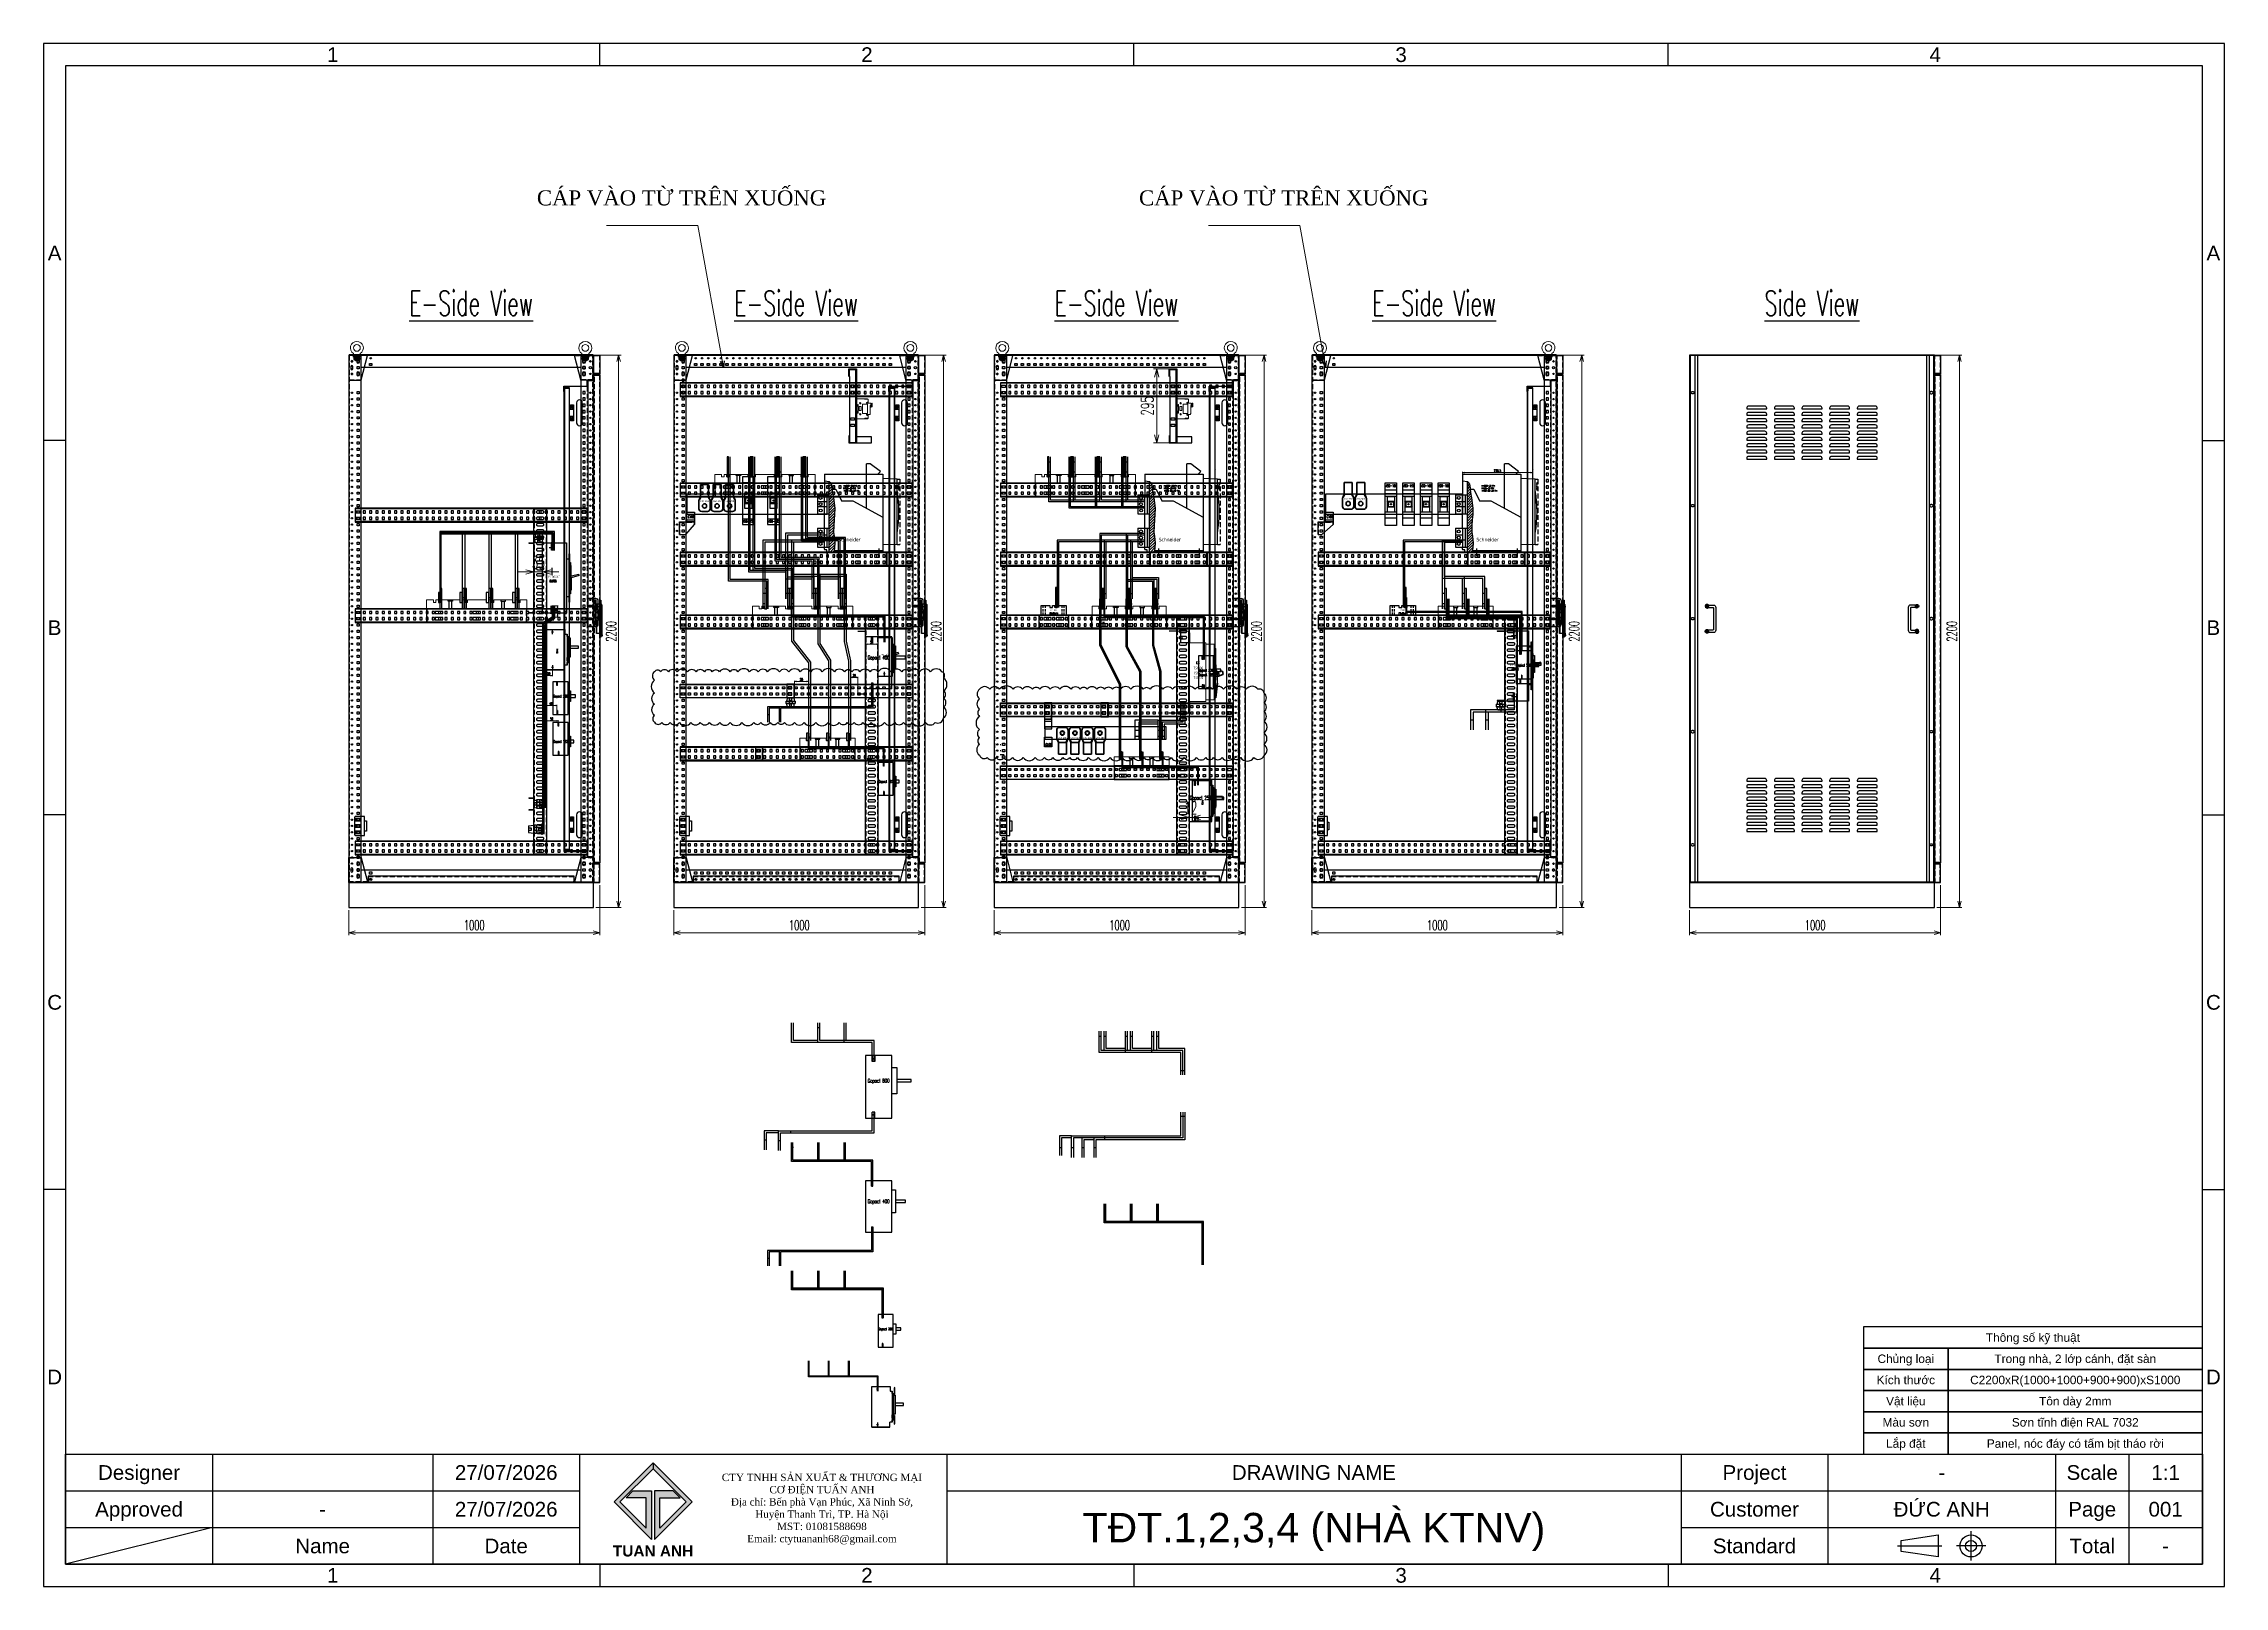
# Model space of a CAD drawing. Header units: millimetres. Extents: x 173893 to 258446, y -176540 to -123824.
# Drawn here: x 199609 to 208296, y -143969 to -137826 of the extents above; entities that cross this region are included whole.
import ezdxf
from ezdxf.enums import TextEntityAlignment as Align

# ---------------------------------------------------------------- set-up
doc = ezdxf.new("R2010")
doc.units = ezdxf.units.MM
doc.header["$LTSCALE"] = 3
for name, pattern in [('ACAD_ISO04W100', [30, 24, -3, 0, -3]), ('ACANSTGL', [0.11811, 0.07874, -0.03937]), ('CACHE2', [4.7625, 3.175, -1.5875]), ('HIDDEN', [9.525, 6.35, -3.175])]:
    doc.linetypes.add(name, pattern=pattern)
for name, color, linetype, lineweight in [('@.0.DM. NÉT CHÍNH', 7, 'Continuous', 25), ('AM_5', 255, 'Continuous', 15), ('FORT', 2, 'Continuous', 35), ('hw_Text', 7, 'Continuous', 13), ('POINTILLE', 8, 'CACHE2', 25), ('Symbol (ISO)', 7, 'Continuous', 25), ('Visible (ISO)', 7, 'Continuous', 50)]:
    doc.layers.add(name, color=color, linetype=linetype, lineweight=lineweight)
doc.layers.add('@.DM. KÍCH THƯỚC', color=8, linetype='Continuous', transparency=0.2)
for name, color, linetype in [('@.DM. NÉT CHÍNH', 7, 'Continuous'), ('@.DM. NÉT ĐỤC', 2, 'Continuous'), ('@.TEXT', 7, 'Continuous'), ('@.VISIBLE', 7, 'Continuous'), ('Ann_green', 3, 'Continuous'), ('centerline', 6, 'ACAD_ISO04W100'), ('EQUIPMENT', 4, 'Continuous'), ('equipments', 2, 'Continuous'), ('S-DIM', 7, 'Continuous'), ('Text', 7, 'Continuous'), ('Thiet bi', 7, 'Continuous')]:
    doc.layers.add(name, color=color, linetype=linetype)
doc.styles.add('Ann_w01', font='romans.shx', dxfattribs={"width": 0.6, "bigfont": 'chineset.shx'})
doc.styles.add('Arial', font='arial.ttf')
doc.styles.add('HW_Standard', font='complex.shx', dxfattribs={"width": 0.9})
doc.styles.add('Note Text (ISO)', font='tahoma.ttf')
doc.styles.get("Standard").update_dxf_attribs({"font": 'arial.ttf'})
doc.styles.add('Tahoma (Input Text)', font='tahoma.ttf')
doc.styles.add('WD_IEC', font='isocp2.shx')
doc.dimstyles.new('Dim 01_SC05', dxfattribs={"dimscale": 5, "dimtxt": 2, "dimasz": 1.3, "dimexe": 0.5, "dimexo": 0.5, "dimgap": 0.5, "dimtad": 1, "dimtoh": 1, "dimdec": 1, "dimzin": 12, "dimdsep": 46, "dimtxsty": 'Ann_w01', "dimblk": 'OPEN30', "dimcen": 1.5, "dimclrd": 6, "dimclre": 6, "dimclrt": 3, "dimadec": 1, "dimazin": 3, "dimtm": 1e-09, "dimtfac": 1, "dimtdec": 1, "dimtmove": 0, "dimatfit": 3, "dimldrblk": 'OPEN30', "dimfxl": 1, "dimtolj": 1, "dimlwd": 20, "dimlwe": 20, "dimarcsym": 0})
doc.dimstyles.new('Dim 01_SC20', dxfattribs={"dimscale": 20, "dimtxt": 2, "dimasz": 1.3, "dimexe": 0.5, "dimexo": 0.5, "dimgap": 0.5, "dimtad": 1, "dimdec": 1, "dimzin": 12, "dimdsep": 46, "dimtxsty": 'Ann_w01', "dimblk": 'OPEN30', "dimcen": 1.5, "dimclrd": 6, "dimclre": 6, "dimclrt": 3, "dimadec": 1, "dimazin": 3, "dimtm": 1e-09, "dimtfac": 1, "dimtdec": 1, "dimtix": 1, "dimtmove": 0, "dimatfit": 3, "dimldrblk": 'OPEN30', "dimfxl": 1, "dimtolj": 1, "dimlwd": 0, "dimlwe": 0, "dimarcsym": 0})
doc.dimstyles.new('Dim 01_SC25', dxfattribs={"dimscale": 25, "dimtxt": 2, "dimasz": 1.3, "dimexe": 0.5, "dimexo": 0.5, "dimgap": 0.5, "dimtad": 1, "dimdec": 1, "dimzin": 12, "dimdsep": 46, "dimtxsty": 'Ann_w01', "dimblk": 'OPEN30', "dimcen": 1.5, "dimclrd": 6, "dimclre": 6, "dimclrt": 3, "dimadec": 1, "dimazin": 3, "dimtm": 1e-09, "dimtfac": 1, "dimtdec": 1, "dimtix": 1, "dimtmove": 0, "dimatfit": 3, "dimldrblk": 'OPEN30', "dimfxl": 1, "dimtolj": 1, "dimlwd": 0, "dimlwe": 0, "dimarcsym": 0})

# ---------------------------------------------------------------- blocks, each defined once
blk = doc.blocks.new('*U91')
at = {"color": 1, "lineweight": 5, "ltscale": 2}
for p, q in [((-200, 35), (-172.5, 35)), ((-200, 35), (-200, 0)), ((-162.5, 35), (-152.5, 35)), ((-142.5, 35), (-67.5, 35)), ((-57.5, 35), (-47.5, 35)), ((-37.5, 35), (37.5, 35)), ((57.5, 35), (47.5, 35)), ((67.5, 35), (142.5, 35)), ((152.5, 35), (162.5, 35)), ((172.5, 35), (200, 35)), ((200, 35), (200, 0)), ((200, 0), (-200, 0))]:
    blk.add_line(p, q, dxfattribs=at)
at = {"color": 252, "lineweight": 5, "ltscale": 2}
for p, q in [((-172.5, 35), (-172.5, 25)), ((-172.5, 25), (-162.5, 25)), ((-162.5, 35), (-162.5, 25)), ((-152.5, 35), (-152.5, 25)), ((-152.5, 25), (-142.5, 25)), ((-142.5, 35), (-142.5, 25)), ((-67.5, 35), (-67.5, 25)), ((-57.5, 25), (-67.5, 25)), ((-57.5, 35), (-57.5, 25)), ((-47.5, 35), (-47.5, 25)), ((-47.5, 25), (-37.5, 25)), ((-37.5, 35), (-37.5, 25)), ((37.5, 35), (37.5, 25)), ((47.5, 25), (37.5, 25)), ((47.5, 35), (57.5, 35)), ((47.5, 35), (47.5, 25)), ((57.5, 35), (57.5, 25)), ((57.5, 25), (67.5, 25)), ((67.5, 35), (67.5, 25)), ((142.5, 35), (142.5, 25)), ((152.5, 25), (142.5, 25)), ((152.5, 35), (162.5, 35)), ((152.5, 35), (152.5, 25)), ((162.5, 35), (162.5, 25)), ((162.5, 25), (172.5, 25)), ((172.5, 35), (172.5, 25)), ((-99.5, 0), (-110.5, 0)), ((99.5, 0), (110.5, 0))]:
    blk.add_line(p, q, dxfattribs=at)
at = {"color": 252}
for p, q in [((-114, 30), (-114, 35)), ((-96, 30), (-114, 30)), ((-110.5, 0), (-110.5, 30)), ((-99.5, 0), (-99.5, 30)), ((-96, 35), (-96, 30)), ((96, 35), (96, 30)), ((96, 30), (114, 30)), ((99.5, 0), (99.5, 30)), ((110.5, 0), (110.5, 30)), ((114, 30), (114, 35))]:
    blk.add_line(p, q, dxfattribs=at)
blk = doc.blocks.new('*U31')
at = {"color": 240, "lineweight": 5}
blk.add_line((-110, 0), (-110, 35), dxfattribs=at)
at = {"color": 1, "lineweight": 5}
for p, q in [((-110, 35), (-85, 35)), ((110, 0), (-110, 0)), ((-75, 35), (-5, 35)), ((5, 35), (75, 35)), ((85, 35), (110, 35)), ((110, 35), (110, 0))]:
    blk.add_line(p, q, dxfattribs=at)
at = {"color": 252, "lineweight": 5}
for p, q in [((-85, 35), (-85, 25)), ((-85, 25), (-75, 25)), ((-75, 35), (-75, 25)), ((-5, 35), (-5, 25)), ((-5, 25), (5, 25)), ((5, 35), (5, 25)), ((75, 35), (75, 25)), ((75, 25), (85, 25)), ((85, 35), (85, 25))]:
    blk.add_line(p, q, dxfattribs=at)
at = {"color": 252}
for p, q in [((-49, 35), (-49, 30)), ((-49, 30), (-31, 30)), ((-45.5, 0), (-45.5, 30)), ((-34.5, 0), (-34.5, 30)), ((-31, 30), (-31, 35)), ((31, 35), (31, 30)), ((31, 30), (49, 30)), ((34.5, 0), (34.5, 30)), ((34.5, 4), (34.5, 30)), ((45.5, 0), (45.5, 30)), ((45.5, 0), (45.5, 30)), ((49, 30), (49, 35))]:
    blk.add_line(p, q, dxfattribs=at)
blk = doc.blocks.new('_Open30')
at = {"color": 0, "linetype": 'ByBlock', "lineweight": -2}
for p, q in [((-1, 0.27), (0, 0)), ((0, 0), (-1, -0.27)), ((0, 0), (-1, 0))]:
    blk.add_line(p, q, dxfattribs=at)
blk = doc.blocks.new('*D106')
at = {"layer": '@.DM. KÍCH THƯỚC', "color": 6, "lineweight": 0, "transparency": 16777216}
for p, q in [((207150.6, -139066.4), (207250.6, -139066.4)), ((207240.6, -141240.4), (207240.6, -139092.4)), ((207150.6, -141266.4), (207250.6, -141266.4))]:
    blk.add_line(p, q, dxfattribs=at)
at = {"layer": 'Defpoints', "color": 0, "transparency": 16777216}
for p in [(207140.6, -139066.4), (207240.6, -139066.4), (207140.6, -141266.4)]:
    blk.add_point(p, dxfattribs=at)
at = {"layer": '@.DM. KÍCH THƯỚC', "color": 6, "lineweight": 0, "transparency": 16777216, "xscale": 26, "yscale": 26, "zscale": 26}
for p, rotation in [((207240.6, -139066.4), 90), ((207240.6, -141266.4), 270)]:
    blk.add_blockref('_Open30', p, dxfattribs=dict(at, rotation=rotation))
at = {"layer": '@.DM. KÍCH THƯỚC', "color": 3, "transparency": 16777216, "insert": (207210.6, -140166.4), "char_height": 40, "attachment_point": 5, "rotation": 90, "style": 'Ann_w01'}
blk.add_mtext('\\A1;2200', dxfattribs=at)
blk = doc.blocks.new('*D107')
at = {"layer": '@.DM. KÍCH THƯỚC', "color": 6, "lineweight": 0, "transparency": 16777216}
for p, q in [((207165.6, -141176.4), (207165.6, -141376.4)), ((206165.6, -141276.4), (206165.6, -141376.4)), ((207139.6, -141366.4), (206191.6, -141366.4))]:
    blk.add_line(p, q, dxfattribs=at)
at = {"layer": 'Defpoints', "color": 0, "transparency": 16777216}
for p in [(207165.6, -141166.4), (206165.6, -141266.4), (206165.6, -141366.4)]:
    blk.add_point(p, dxfattribs=at)
at = {"layer": '@.DM. KÍCH THƯỚC', "color": 6, "lineweight": 0, "transparency": 16777216, "xscale": 26, "yscale": 26, "zscale": 26, "rotation": 180}
blk.add_blockref('_Open30', (206165.6, -141366.4), dxfattribs=at)
at = {"layer": '@.DM. KÍCH THƯỚC', "color": 6, "lineweight": 0, "transparency": 16777216, "xscale": 26, "yscale": 26, "zscale": 26}
blk.add_blockref('_Open30', (207165.6, -141366.4), dxfattribs=at)
at = {"layer": '@.DM. KÍCH THƯỚC', "color": 3, "transparency": 16777216, "insert": (206665.6, -141336.4), "char_height": 40, "attachment_point": 5, "style": 'Ann_w01'}
blk.add_mtext('\\A1;1000', dxfattribs=at)
blk = doc.blocks.new('Standard ISO')
at = {"color": 6}
for p, q in [((-6, 0), (0, 0)), ((6, 0), (2, 0)), ((4, -2), (4, 2))]:
    blk.add_line(p, q, dxfattribs=at)
blk.add_lwpolyline([(-0.5, 1.5), (-0.5, -1.5), (-5.5, -0.75), (-5.5, 0.75), (-0.5, 1.5)])
for radius in [1.5, 0.75]:
    blk.add_circle((4, 0), radius)
blk = doc.blocks.new('A$C4dbb82d6')
at = {"layer": '@.VISIBLE'}
h = blk.add_hatch(color=30, dxfattribs=at)
h.dxf.hatch_style = 1
h.paths.add_polyline_path([(0.21, 4.97), (3.62, 1.56), (3.62, 5.97), (1.92, 5.97), (1.3, 5.35), (3.12, 5.35), (3.12, 2.59), (0.74, 4.97), (3.75, 7.98), (3.75, 8.51)])
h = blk.add_hatch(color=150, dxfattribs=at)
h.dxf.hatch_style = 1
h.paths.add_polyline_path([(6.76, 4.97), (4.37, 2.59), (4.37, 5.35), (6.2, 5.35), (5.58, 5.97), (3.88, 5.97), (3.88, 1.56), (7.29, 4.97), (3.75, 8.51), (3.75, 7.98)])
at = {"layer": '@.VISIBLE', "color": 30}
blk.add_lwpolyline([(3.62, 5.97), (3.62, 1.56), (0.21, 4.97), (3.75, 8.51), (3.75, 7.98), (0.74, 4.97), (3.12, 2.59), (3.12, 5.35), (1.3, 5.35), (1.92, 5.97)], close=True, dxfattribs=at)
at = {"layer": '@.VISIBLE', "color": 150}
blk.add_lwpolyline([(3.88, 5.97), (3.88, 1.56), (7.29, 4.97), (3.75, 8.51), (3.75, 7.98), (6.76, 4.97), (4.37, 2.59), (4.37, 5.35), (6.2, 5.35), (5.58, 5.97)], close=True, dxfattribs=at)
at = {"layer": '@.VISIBLE', "color": 30, "insert": (3.75, 0.51), "char_height": 1, "attachment_point": 5, "style": 'Ann_w01'}
blk.add_mtext_dynamic_manual_height_columns('{\\fArial|b1|i0|c0|p34;\\W1;TUAN ANH}', width=7.5, gutter_width=49.6, heights=[0], dxfattribs=at)
blk = doc.blocks.new('KHUNG BAN VE (Made by Tung)')
at = {"layer": '@.VISIBLE', "color": 8}
for p, q in [((75.75, 207), (75.75, 210)), ((148.5, 207), (148.5, 210)), ((221.25, 207), (221.25, 210)), ((3, 156), (0, 156)), ((294, 156), (297, 156)), ((3, 105), (0, 105)), ((294, 105), (297, 105)), ((3, 54), (0, 54)), ((294, 54), (297, 54)), ((23, 18), (23, 3)), ((53, 18), (53, 3)), ((73, 18), (73, 3)), ((123, 18), (123, 3)), ((223, 18), (223, 3)), ((243, 18), (243, 3)), ((274, 18), (274, 3)), ((284, 18), (284, 3)), ((3, 13), (73, 13)), ((123, 13), (294, 13)), ((3, 8), (73, 8)), ((23, 8), (3, 3)), ((223, 8), (294, 8)), ((75.75, 3), (75.75, 0)), ((148.5, 3), (148.5, 0)), ((221.25, 3), (221.25, 0))]:
    blk.add_line(p, q, dxfattribs=at)
for points in [[(0, 0), (297, 0), (297, 210), (0, 210)], [(3, 3), (294, 3), (294, 207), (3, 207)], [(3, 18), (294, 18), (294, 3), (3, 3)]]:
    blk.add_lwpolyline(points, close=True, dxfattribs=at)
at = {"xscale": 1.5, "yscale": 1.5, "zscale": 1.5}
blk.add_blockref('A$C4dbb82d6', (77.375, 4.041), dxfattribs=at)
blk.add_blockref('Standard ISO', (258.5, 5.5))
at = {"layer": '@.TEXT', "color": 1, "style": 'Arial'}
for s, p in [('1', (39.375, 208.5)), ('2', (112.125, 208.5)), ('3', (184.875, 208.5)), ('4', (257.625, 208.5)), ('A', (1.5, 181.5)), ('A', (295.5, 181.5)), ('B', (1.5, 130.5)), ('B', (295.5, 130.5)), ('C', (1.5, 79.5)), ('C', (295.5, 79.5)), ('D', (1.5, 28.5)), ('D', (295.5, 28.5)), ('27/07/2026', (63, 15.5)), ('27/07/2026', (63, 10.5)), ('1', (39.375, 1.5)), ('2', (112.125, 1.5)), ('3', (184.875, 1.5)), ('4', (257.625, 1.5))]:
    blk.add_text(s, height=2, dxfattribs=at).set_placement(p, align=Align.MIDDLE_CENTER)
at = {"layer": '@.TEXT', "color": 2, "style": 'Arial'}
for s, p in [('Designer', (13, 15.5)), ('DRAWING NAME', (173, 15.5)), ('Project', (233, 15.5)), ('Scale', (279, 15.5)), ('Approved', (13, 10.5)), ('Customer', (233, 10.5)), ('Page', (279, 10.5)), ('Name', (38, 5.5)), ('Date', (63, 5.5)), ('Standard', (233, 5.5)), ('Total', (279, 5.5))]:
    blk.add_text(s, height=2, dxfattribs=at).set_placement(p, align=Align.MIDDLE_CENTER)
at = {"layer": '@.TEXT', "color": 1, "style": 'Arial'}
for tag, height, p in [('DESIGNER_NAME', 2, (38, 15.5)), ('PROJECT_CODE', 2, (258.5, 15.5)), ('SCALE', 2, (289, 15.5)), ('APPROVED_NAME', 2, (38, 10.5)), ('DRAWING_NAME', 4, (173, 8)), ('CUSTOMER_NAME', 2, (258.5, 10.5)), ('PAGE', 2, (289, 10.5)), ('TOTAL', 2, (289, 5.5))]:
    blk.add_attdef(tag, text='', height=height, dxfattribs=at).set_placement(p, align=Align.MIDDLE_CENTER)
at = {"layer": '@.VISIBLE', "color": 30, "insert": (106, 10.5), "char_height": 1, "attachment_point": 5, "style": 'Ann_w01'}
blk.add_mtext_dynamic_manual_height_columns('{\\fTimes New Roman|b0|i0|c0|p18;\\W1;CTY TNHH SẢN XUẤT & THƯƠNG MẠI CƠ ĐIỆN TUẤN ANH\\PĐịa chỉ: Bến phà Vạn Phúc, Xã Ninh Sở, Huyện Thanh Trì, TP. Hà Nội\\PMST: 01081588698\\PEmail: ctytuananh68@gmail.com}', width=28.70976, gutter_width=99.197, heights=[0], dxfattribs=at)
blk = doc.blocks.new('*D108')
at = {"layer": '@.DM. NÉT CHÍNH', "color": 6, "linetype": 'Continuous', "lineweight": 20, "transparency": 16777216}
for p, q in [((201636.5, -140064.4), (201658.2, -140064.4)), ((201636.5, -140109.4), (201658.2, -140109.4)), ((201655.7, -140070.9), (201655.7, -140102.9))]:
    blk.add_line(p, q, dxfattribs=at)
at = {"layer": 'Defpoints', "color": 0, "linetype": 'Continuous', "transparency": 16777216}
for p in [(201634, -140064.4), (201634, -140109.4), (201655.7, -140109.4)]:
    blk.add_point(p, dxfattribs=at)
at = {"layer": '@.DM. NÉT CHÍNH', "color": 6, "linetype": 'Continuous', "lineweight": 20, "transparency": 16777216, "xscale": 6.5, "yscale": 6.5, "zscale": 6.5}
for p, rotation in [((201655.7, -140064.4), 90), ((201655.7, -140109.4), 270)]:
    blk.add_blockref('_Open30', p, dxfattribs=dict(at, rotation=rotation))
at = {"layer": '@.DM. NÉT CHÍNH', "color": 3, "linetype": 'Continuous', "transparency": 16777216, "insert": (201648.2, -140086.9), "char_height": 10, "attachment_point": 5, "rotation": 90, "style": 'Ann_w01'}
blk.add_mtext('\\A1;45', dxfattribs=at)
blk = doc.blocks.new('*U109')
at = {"color": 1, "lineweight": 5, "ltscale": 2}
for p, q in [((-147.5, 35), (-120, 35)), ((-147.5, 35), (-147.5, 0)), ((147.5, 0), (-147.5, 0)), ((-110, 35), (-100, 35)), ((-90, 35), (-15, 35)), ((-5, 35), (5, 35)), ((15, 35), (90, 35)), ((100, 35), (110, 35)), ((120, 35), (147.5, 35)), ((147.5, 35), (147.5, 0))]:
    blk.add_line(p, q, dxfattribs=at)
at = {"color": 252, "lineweight": 5, "ltscale": 2}
for p, q in [((-120, 35), (-120, 25)), ((-120, 25), (-110, 25)), ((-110, 35), (-110, 25)), ((-100, 35), (-100, 25)), ((-100, 25), (-90, 25)), ((-90, 35), (-90, 25)), ((-47, 0), (-58, 0)), ((-15, 35), (-15, 25)), ((-5, 25), (-15, 25)), ((-5, 35), (-5, 25)), ((5, 35), (5, 25)), ((5, 25), (15, 25)), ((15, 35), (15, 25)), ((47, 0), (58, 0)), ((90, 35), (90, 25)), ((100, 25), (90, 25)), ((100, 35), (110, 35)), ((100, 35), (100, 25)), ((110, 35), (110, 25)), ((110, 25), (120, 25)), ((120, 35), (120, 25))]:
    blk.add_line(p, q, dxfattribs=at)
at = {"color": 252}
for p, q in [((-61.5, 30), (-61.5, 35)), ((-43.5, 30), (-61.5, 30)), ((-58, 0), (-58, 30)), ((-47, 0), (-47, 30)), ((-43.5, 35), (-43.5, 30)), ((43.5, 35), (43.5, 30)), ((43.5, 30), (61.5, 30)), ((47, 0), (47, 30)), ((58, 0), (58, 30)), ((61.5, 30), (61.5, 35))]:
    blk.add_line(p, q, dxfattribs=at)
blk = doc.blocks.new('*D110')
at = {"layer": '@.DM. NÉT CHÍNH', "color": 6, "linetype": 'Continuous', "lineweight": 20, "transparency": 16777216}
for p, q in [((205260.8, -139537.9), (205260.8, -139531.9)), ((205267.3, -139534.4), (205532.8, -139534.4)), ((205539.3, -139537.9), (205539.3, -139531.9))]:
    blk.add_line(p, q, dxfattribs=at)
at = {"layer": 'Defpoints', "color": 0, "linetype": 'Continuous', "transparency": 16777216}
for p in [(205260.8, -139540.4), (205539.3, -139534.4), (205539.3, -139540.4)]:
    blk.add_point(p, dxfattribs=at)
at = {"layer": '@.DM. NÉT CHÍNH', "color": 6, "linetype": 'Continuous', "lineweight": 20, "transparency": 16777216, "xscale": 6.5, "yscale": 6.5, "zscale": 6.5, "rotation": 180}
blk.add_blockref('_Open30', (205260.8, -139534.4), dxfattribs=at)
at = {"layer": '@.DM. NÉT CHÍNH', "color": 6, "linetype": 'Continuous', "lineweight": 20, "transparency": 16777216, "xscale": 6.5, "yscale": 6.5, "zscale": 6.5}
blk.add_blockref('_Open30', (205539.3, -139534.4), dxfattribs=at)
at = {"layer": '@.DM. NÉT CHÍNH', "color": 3, "linetype": 'Continuous', "transparency": 16777216, "insert": (205400.1, -139526.9), "char_height": 10, "attachment_point": 5, "style": 'Ann_w01'}
blk.add_mtext('\\A1;278.5', dxfattribs=at)
blk = doc.blocks.new('Bảng thông số (Made by Tung)')
at = {"color": 8}
for points in [[(-80, 25), (0, 25), (0, 30), (-80, 30)], [(-80, 20), (-60, 20), (-60, 25), (-80, 25)], [(-60, 20), (0, 20), (0, 25), (-60, 25)], [(-80, 15), (-60, 15), (-60, 20), (-80, 20)], [(-60, 15), (0, 15), (0, 20), (-60, 20)], [(-80, 10), (-60, 10), (-60, 15), (-80, 15)], [(-60, 10), (0, 10), (0, 15), (-60, 15)], [(-80, 5), (-60, 5), (-60, 10), (-80, 10)], [(-60, 5), (0, 5), (0, 10), (-60, 10)], [(-80, 0), (-60, 0), (-60, 5), (-80, 5)], [(-60, 0), (0, 0), (0, 5), (-60, 5)]]:
    blk.add_lwpolyline(points, close=True, dxfattribs=at)
at = {"color": 4, "style": 'Arial'}
for tag, p in [('FORM', (-30, 22.5)), ('SIZE', (-30, 17.5)), ('MATERIAL', (-30, 12.5)), ('PAINTING', (-30, 7.5)), ('ASSEMBLY', (-30, 2.5))]:
    blk.add_attdef(tag, text='', height=2, dxfattribs=at).set_placement(p, align=Align.MIDDLE_CENTER)
at = {"layer": '@.TEXT', "color": 1, "style": 'Arial'}
blk.add_text('Thông số kỹ thuật', height=2, dxfattribs=at).set_placement((-40, 27.5), align=Align.MIDDLE_CENTER)
at = {"layer": '@.TEXT', "color": 2, "style": 'Arial'}
for s, p in [('Chủng loại', (-70, 22.5)), ('Kích thước', (-70, 17.5)), ('Vật liệu', (-70, 12.5)), ('Màu sơn', (-70, 7.5)), ('Lắp đặt', (-70, 2.5))]:
    blk.add_text(s, height=2, dxfattribs=at).set_placement(p, align=Align.MIDDLE_CENTER)
blk = doc.blocks.new('*D339')
at = {"layer": 'Defpoints', "color": 0, "linetype": 'Continuous', "transparency": 16777216}
for p in [(201561.5, -139813.9), (201596.5, -139813.9), (201561.5, -139929.8)]:
    blk.add_point(p, dxfattribs=at)
at = {"layer": 'S-DIM', "color": 6, "linetype": 'ByBlock', "lineweight": 0, "transparency": 16777216}
for p, q in [((201561.5, -139826.4), (201561.5, -139942.3)), ((201596.5, -139826.4), (201596.5, -139942.3)), ((201529, -139929.8), (201496.5, -139929.8)), ((201596.5, -139929.8), (201561.5, -139929.8)), ((201629, -139929.8), (201661.5, -139929.8))]:
    blk.add_line(p, q, dxfattribs=at)
at = {"layer": 'S-DIM', "color": 6, "linetype": 'Continuous', "lineweight": 0, "transparency": 16777216, "xscale": 32.5, "yscale": 32.5, "zscale": 32.5}
blk.add_blockref('_Open30', (201561.5, -139929.8), dxfattribs=at)
at = {"layer": 'S-DIM', "color": 6, "linetype": 'Continuous', "lineweight": 0, "transparency": 16777216, "xscale": 32.5, "yscale": 32.5, "zscale": 32.5, "rotation": 180}
blk.add_blockref('_Open30', (201596.5, -139929.8), dxfattribs=at)
at = {"layer": 'S-DIM', "color": 3, "linetype": 'Continuous', "transparency": 16777216, "insert": (201579, -139892.3), "char_height": 50, "attachment_point": 5, "style": 'Ann_w01'}
blk.add_mtext('\\A1;35', dxfattribs=at)
blk = doc.blocks.new('*D340')
at = {"layer": 'Defpoints', "color": 0, "linetype": 'Continuous', "transparency": 16777216}
for p in [(204172.6, -140758.9), (204184.6, -140760.9), (204172.6, -140907)]:
    blk.add_point(p, dxfattribs=at)
at = {"layer": 'S-DIM', "color": 6, "linetype": 'ByBlock', "lineweight": 0, "transparency": 16777216}
for p, q in [((204172.6, -140771.4), (204172.6, -140919.5)), ((204184.6, -140773.4), (204184.6, -140919.5)), ((204140.1, -140907), (204107.6, -140907)), ((204184.6, -140907), (204172.6, -140907)), ((204217.1, -140907), (204249.6, -140907))]:
    blk.add_line(p, q, dxfattribs=at)
at = {"layer": 'S-DIM', "color": 6, "linetype": 'Continuous', "lineweight": 0, "transparency": 16777216, "xscale": 32.5, "yscale": 32.5, "zscale": 32.5}
blk.add_blockref('_Open30', (204172.6, -140907), dxfattribs=at)
at = {"layer": 'S-DIM', "color": 6, "linetype": 'Continuous', "lineweight": 0, "transparency": 16777216, "xscale": 32.5, "yscale": 32.5, "zscale": 32.5, "rotation": 180}
blk.add_blockref('_Open30', (204184.6, -140907), dxfattribs=at)
at = {"layer": 'S-DIM', "color": 3, "linetype": 'Continuous', "transparency": 16777216, "insert": (204178.6, -140869.5), "char_height": 50, "attachment_point": 5, "style": 'Ann_w01'}
blk.add_mtext('\\A1;12', dxfattribs=at)
blk = doc.blocks.new('*D608')
at = {"layer": '@.DM. NÉT CHÍNH', "color": 6, "linetype": 'Continuous', "lineweight": 0, "transparency": 16777216}
for p, q in [((204110.1, -139121.4), (204030.2, -139121.4)), ((204042.7, -139383.9), (204042.7, -139153.9)), ((204110.1, -139416.4), (204030.2, -139416.4))]:
    blk.add_line(p, q, dxfattribs=at)
at = {"layer": 'Defpoints', "color": 0, "linetype": 'Continuous', "transparency": 16777216}
for p in [(204042.7, -139121.4), (204122.6, -139121.4), (204122.6, -139416.4)]:
    blk.add_point(p, dxfattribs=at)
at = {"layer": '@.DM. NÉT CHÍNH', "color": 6, "linetype": 'Continuous', "lineweight": 0, "transparency": 16777216, "xscale": 32.5, "yscale": 32.5, "zscale": 32.5}
for p, rotation in [((204042.7, -139121.4), 90), ((204042.7, -139416.4), 270)]:
    blk.add_blockref('_Open30', p, dxfattribs=dict(at, rotation=rotation))
at = {"layer": '@.DM. NÉT CHÍNH', "color": 3, "linetype": 'Continuous', "transparency": 16777216, "insert": (204005.2, -139268.9), "char_height": 50, "attachment_point": 5, "rotation": 90, "style": 'Ann_w01'}
blk.add_mtext('\\A1;295', dxfattribs=at)
blk = doc.blocks.new('*D612')
at = {"layer": '@.DM. KÍCH THƯỚC', "color": 6, "lineweight": 0, "transparency": 16777216}
for p, q in [((201809, -139066.4), (201909, -139066.4)), ((201899, -141240.4), (201899, -139092.4)), ((201809, -141266.4), (201909, -141266.4))]:
    blk.add_line(p, q, dxfattribs=at)
at = {"layer": 'Defpoints', "color": 0, "transparency": 16777216}
for p in [(201799, -139066.4), (201899, -139066.4), (201799, -141266.4)]:
    blk.add_point(p, dxfattribs=at)
at = {"layer": '@.DM. KÍCH THƯỚC', "color": 6, "lineweight": 0, "transparency": 16777216, "xscale": 26, "yscale": 26, "zscale": 26}
for p, rotation in [((201899, -139066.4), 90), ((201899, -141266.4), 270)]:
    blk.add_blockref('_Open30', p, dxfattribs=dict(at, rotation=rotation))
at = {"layer": '@.DM. KÍCH THƯỚC', "color": 3, "transparency": 16777216, "insert": (201869, -140166.4), "char_height": 40, "attachment_point": 5, "rotation": 90, "style": 'Ann_w01'}
blk.add_mtext('\\A1;2200', dxfattribs=at)
blk = doc.blocks.new('*D613')
at = {"layer": '@.DM. KÍCH THƯỚC', "color": 6, "lineweight": 0, "transparency": 16777216}
for p, q in [((201824, -141176.4), (201824, -141376.4)), ((200824, -141276.4), (200824, -141376.4)), ((201798, -141366.4), (200850, -141366.4))]:
    blk.add_line(p, q, dxfattribs=at)
at = {"layer": 'Defpoints', "color": 0, "transparency": 16777216}
for p in [(201824, -141166.4), (200824, -141266.4), (200824, -141366.4)]:
    blk.add_point(p, dxfattribs=at)
at = {"layer": '@.DM. KÍCH THƯỚC', "color": 6, "lineweight": 0, "transparency": 16777216, "xscale": 26, "yscale": 26, "zscale": 26, "rotation": 180}
blk.add_blockref('_Open30', (200824, -141366.4), dxfattribs=at)
at = {"layer": '@.DM. KÍCH THƯỚC', "color": 6, "lineweight": 0, "transparency": 16777216, "xscale": 26, "yscale": 26, "zscale": 26}
blk.add_blockref('_Open30', (201824, -141366.4), dxfattribs=at)
at = {"layer": '@.DM. KÍCH THƯỚC', "color": 3, "transparency": 16777216, "insert": (201324, -141336.4), "char_height": 40, "attachment_point": 5, "style": 'Ann_w01'}
blk.add_mtext('\\A1;1000', dxfattribs=at)
blk = doc.blocks.new('AB301-1-1.2 Side')
at = {"layer": 'centerline'}
for points in [[(8.7, 47), (-24.8, 47)], [(-7.9, 25.7), (-13.9, 25.7)], [(-7.9, 4.8), (-13.9, 4.8)]]:
    blk.add_lwpolyline(points, dxfattribs=at)
at = {"layer": 'equipments'}
blk.add_line((-17.3, 58.4), (-15.3, 58.4), dxfattribs=at)
for points in [[(-20.7, 42.6), (-22.3, 42.6), (-23.5, 43.8), (-24.3, 45.2), (-24.5, 47), (-24.3, 48.6), (-23.5, 50.2), (-22.3, 51.4), (-20.7, 51.4)], [(-21.8, 51.4), (-21.8, 42.6)], [(-19.8, 53.6), (-20.7, 53.6), (-20.7, 40.4), (-19.8, 40.4)], [(-17.3, 56.3), (-19.8, 56.3)], [(-17.3, 40.6), (-19.8, 40.6)], [(-2.3, 58.4), (-13.8, 58.4), (-13.8, 34.4), (-17.3, 34.4)], [(-15.6, 58.4), (-15.6, 34.4)], [(-15.4, 58.4), (-15.3, 59.6), (-2.3, 59.6)], [(-14.8, 59.6), (-15.2, 59.4), (-15.3, 59.1), (-15.4, 56.4), (-15.2, 56.1), (-14.9, 55.9), (-13.8, 55.9)], [(-9.8, 22.3), (-11.4, 22.3), (-12.2, 23.9), (-12.5, 25.7), (-12.2, 27.3), (-11.4, 29), (-9.8, 29)], [(-9.8, 1.5), (-11.4, 1.5), (-12.2, 3.1), (-12.5, 4.8), (-12.2, 6.5), (-11.4, 8.2), (-9.8, 8.2)], [(-10.9, 29), (-10.9, 22.3)], [(-10.9, 8.2), (-10.9, 1.5)], [(-8.9, 21.2), (-9.8, 21.2), (-9.8, 30), (-8.9, 30)], [(-8.9, 0.4), (-9.8, 0.4), (-9.8, 9.3), (-8.9, 9.3)], [(-2.3, -2.5), (-8.9, -2.5), (-8.9, 33.3), (-2.3, 33.3)], [(-4.5, -2.5), (-4.5, 33.3)], [(-2.3, -58.7), (-15.6, -58.7), (-15.6, -4.5), (-6.7, -4.5), (-6.1, -4.3), (-5.7, -3.9), (-5.6, -3.4), (-5.6, -2.5)], [(-13.9, -58.7), (-13.9, -4.5)], [(2.3, -68.1), (8, -68.1), (8.9, -67.7), (9.1, -67.1), (9.1, -66.7), (7.6, -60.1), (6.7, -53.4), (6.7, -31.5), (6.6, -31.1), (6.1, -31), (2.3, -31)]]:
    blk.add_lwpolyline(points, dxfattribs=at)
for points in [[(-19.8, 75.5), (-17.3, 75.5), (-17.3, -25), (-19.8, -25)], [(-2.3, 73.5), (2.3, 73.5), (2.3, -73.5), (-2.3, -73.5)]]:
    blk.add_lwpolyline(points, close=True, dxfattribs=at)
for points in [[(-5.6, 33.3, 0.029012), (-5.7, 34), (-6.1, 34.4), (-6.6, 34.5), (-13.8, 34.7)], [(2.3, -30.7), (6.1, -30.7), (6.6, -30.5), (6.7, -30.2), (6.7, 54.6, 0.414214), (3.7, 57.6), (2.3, 57.6)]]:
    blk.add_lwpolyline(points, format="xyb", dxfattribs=at)
blk = doc.blocks.new('HL012 D')
at = {"color": 6, "linetype": 'Continuous'}
for p, q in [((13.5, 24.3), (6.5, 24.3)), ((10, 20.8), (10, 27.8)), ((13.5, -24.2), (6.5, -24.2)), ((10, -27.7), (10, -20.7))]:
    blk.add_line(p, q, dxfattribs=at)
at = {"layer": 'centerline'}
for p, q in [((-1, 10), (1, 10)), ((-1, -10), (1, -10))]:
    blk.add_line(p, q, dxfattribs=at)
at = {"layer": 'equipments'}
for points in [[(16, 15), (0, 15), (0, -15), (16, -15)], [(4, -15), (4, -31.5), (16, -31.5), (16, 31.5), (4, 31.5), (4, 15)]]:
    blk.add_lwpolyline(points, dxfattribs=at)
for centre in [(10, 24.3), (10, -24.2)]:
    blk.add_circle(centre, 2.5, dxfattribs=at)
at = {"layer": 'equipments', "color": 8}
for centre in [(10, 24.3), (10, -24.2)]:
    blk.add_arc(centre, 3, 0, 270, dxfattribs=at)
blk = doc.blocks.new('A$C95002fa8')
at = {"layer": '@.DM. NÉT CHÍNH'}
blk.add_lwpolyline([(0, 100), (75, 100), (75, 0), (25, 0), (25, 2), (0, 98)], close=True, dxfattribs=at)
at = {"layer": '@.DM. NÉT CHÍNH', "linetype": 'HIDDEN'}
blk.add_lwpolyline([(0, 98), (73, 98), (73, 2), (25, 2)], dxfattribs=at)
at = {"layer": '@.DM. NÉT ĐỤC'}
for points in [[(42, 70.5), (42, 79.5), (33, 79.5), (33, 70.5)], [(42, 45.5), (42, 54.5), (33, 54.5), (33, 45.5)], [(42, 20.5), (42, 29.5), (33, 29.5), (33, 20.5)]]:
    blk.add_lwpolyline(points, close=True, dxfattribs=at)
for centre, radius in [((62.5, 50), 4.5), ((62.5, 75), 2.7), ((62.5, 25), 2.7)]:
    blk.add_circle(centre, radius, dxfattribs=at)
blk = doc.blocks.new('A$Ca3bfb219')
blk.add_lwpolyline([(0, 114), (30, 114, -0.414214), (40, 104), (40, 10, -0.414214), (30, 0), (0, 0)], format="xyb", close=True)
blk.add_lwpolyline([(24, 107), (32, 107), (32, 7), (24, 7)], close=True)
at = {"layer": '@.DM. NÉT ĐỤC'}
for points in [[(7, 86), (13, 86, -1), (13, 78), (7, 78, -1)], [(7, 36), (13, 36, -1), (13, 28), (7, 28, -1)]]:
    blk.add_lwpolyline(points, format="xyb", close=True, dxfattribs=at)
blk = doc.blocks.new('HM12_COTE')
at = {"layer": 'FORT'}
for p, q in [((-11, 9.2), (-9.5, 10)), ((-11, 0.8), (-11, 9.2)), ((-9.5, 0), (-11, 0.8)), ((9.5, 10), (-9.5, 10)), ((-9.5, 0), (9.5, 0)), ((-5.5, 0.8), (-5.5, 9.2)), ((5.5, 0.8), (5.5, 9.2)), ((11, 9.2), (9.5, 10)), ((9.5, 0), (11, 0.8)), ((11, 0.8), (11, 9.2))]:
    blk.add_line(p, q, dxfattribs=at)
for centre, radius, start, end in [((-8.2, 5.1), 4.86, 55.61585, 124.38415), ((-8.2, 4.9), 4.86, 235.61585, 304.38415), ((0, -8.2), 18.2, 72.4121, 107.5879), ((0, 18.2), 18.2, 252.4121, 287.5879), ((8.2, 5.1), 4.86, 55.61585, 124.38415), ((8.2, 4.9), 4.86, 235.61585, 304.38415)]:
    blk.add_arc(centre, radius, start, end, dxfattribs=at)
blk = doc.blocks.new('CALE_M12_IPN')
at = {"layer": 'FORT'}
for p, q in [((-13.5, 3.61), (13.5, 3.61)), ((-13.5, -1.89), (-13.5, 3.61)), ((13.5, 1.89), (-13.5, -1.89)), ((13.5, 3.61), (13.5, 1.89))]:
    blk.add_line(p, q, dxfattribs=at)
at = {"layer": 'POINTILLE'}
for p, q in [((-7, 3.61), (-7, -0.98)), ((7, 3.61), (7, 0.98))]:
    blk.add_line(p, q, dxfattribs=at)
blk = doc.blocks.new('RONDELLE_M12')
at = {"layer": 'FORT'}
blk.add_lwpolyline([(-13.5, 2.5), (-13.5, 0), (13.5, 0), (13.5, 2.5)], close=True, dxfattribs=at)
at = {"layer": 'POINTILLE'}
for p, q in [((-7, 0), (-7, 2.5)), ((7, 0), (7, 2.5))]:
    blk.add_line(p, q, dxfattribs=at)
blk = doc.blocks.new('Lifting Side')
at = {"layer": 'centerline'}
blk.add_line((0, -2), (0, 2), dxfattribs=at)
at = {"layer": 'equipments', "lineweight": 0}
for p, q in [((-13.5, 0), (-13.5, 4.8)), ((13.5, 0), (-13.5, 0)), ((-6, 0), (-6, -24)), ((6, 0), (-6, 0)), ((6, 0), (6, -24)), ((13.5, 0), (13.5, 4.8)), ((6, -24), (-6, -24))]:
    blk.add_line(p, q, dxfattribs=at)
at = {"layer": 'equipments', "color": 8, "lineweight": 0}
for p, q in [((6, -1), (-6, -3)), ((6, -3), (-6, -5)), ((6, -5), (-6, -7)), ((6, -7), (-6, -9)), ((6, -9), (-6, -11)), ((6, -11), (-6, -13)), ((6, -13), (-6, -15)), ((6, -15), (-6, -17)), ((6, -17), (-6, -19)), ((6, -19), (-6, -21)), ((6, -21), (-6, -23))]:
    blk.add_line(p, q, dxfattribs=at)
at = {"layer": 'equipments', "lineweight": 0}
blk.add_circle((0, 27), 13.5, dxfattribs=at)
blk.add_arc((0, 27), 26, 301.28067, 238.71933, dxfattribs=at)
for name, p in [('RONDELLE_M12', (0, -4.5)), ('CALE_M12_IPN', (0, -8.1)), ('HM12_COTE', (0, -20))]:
    blk.add_blockref(name, p)
blk = doc.blocks.new('*D614')
at = {"layer": '@.DM. KÍCH THƯỚC', "color": 6, "lineweight": 0, "transparency": 16777216}
for p, q in [((203103.9, -139066.4), (203203.9, -139066.4)), ((203193.9, -141240.4), (203193.9, -139092.4)), ((203103.9, -141266.4), (203203.9, -141266.4))]:
    blk.add_line(p, q, dxfattribs=at)
at = {"layer": 'Defpoints', "color": 0, "transparency": 16777216}
for p in [(203093.9, -139066.4), (203193.9, -139066.4), (203093.9, -141266.4)]:
    blk.add_point(p, dxfattribs=at)
at = {"layer": '@.DM. KÍCH THƯỚC', "color": 6, "lineweight": 0, "transparency": 16777216, "xscale": 26, "yscale": 26, "zscale": 26}
for p, rotation in [((203193.9, -139066.4), 90), ((203193.9, -141266.4), 270)]:
    blk.add_blockref('_Open30', p, dxfattribs=dict(at, rotation=rotation))
at = {"layer": '@.DM. KÍCH THƯỚC', "color": 3, "transparency": 16777216, "insert": (203163.9, -140166.4), "char_height": 40, "attachment_point": 5, "rotation": 90, "style": 'Ann_w01'}
blk.add_mtext('\\A1;2200', dxfattribs=at)
blk = doc.blocks.new('*D615')
at = {"layer": '@.DM. KÍCH THƯỚC', "color": 6, "lineweight": 0, "transparency": 16777216}
for p, q in [((203118.9, -141176.4), (203118.9, -141376.4)), ((202118.9, -141276.4), (202118.9, -141376.4)), ((203092.9, -141366.4), (202144.9, -141366.4))]:
    blk.add_line(p, q, dxfattribs=at)
at = {"layer": 'Defpoints', "color": 0, "transparency": 16777216}
for p in [(203118.9, -141166.4), (202118.9, -141266.4), (202118.9, -141366.4)]:
    blk.add_point(p, dxfattribs=at)
at = {"layer": '@.DM. KÍCH THƯỚC', "color": 6, "lineweight": 0, "transparency": 16777216, "xscale": 26, "yscale": 26, "zscale": 26, "rotation": 180}
blk.add_blockref('_Open30', (202118.9, -141366.4), dxfattribs=at)
at = {"layer": '@.DM. KÍCH THƯỚC', "color": 6, "lineweight": 0, "transparency": 16777216, "xscale": 26, "yscale": 26, "zscale": 26}
blk.add_blockref('_Open30', (203118.9, -141366.4), dxfattribs=at)
at = {"layer": '@.DM. KÍCH THƯỚC', "color": 3, "transparency": 16777216, "insert": (202618.9, -141336.4), "char_height": 40, "attachment_point": 5, "style": 'Ann_w01'}
blk.add_mtext('\\A1;1000', dxfattribs=at)
blk = doc.blocks.new('*D616')
at = {"layer": '@.DM. KÍCH THƯỚC', "color": 6, "lineweight": 0, "transparency": 16777216}
for p, q in [((204380.1, -139066.4), (204480.1, -139066.4)), ((204470.1, -141240.4), (204470.1, -139092.4)), ((204380.1, -141266.4), (204480.1, -141266.4))]:
    blk.add_line(p, q, dxfattribs=at)
at = {"layer": 'Defpoints', "color": 0, "transparency": 16777216}
for p in [(204370.1, -139066.4), (204470.1, -139066.4), (204370.1, -141266.4)]:
    blk.add_point(p, dxfattribs=at)
at = {"layer": '@.DM. KÍCH THƯỚC', "color": 6, "lineweight": 0, "transparency": 16777216, "xscale": 26, "yscale": 26, "zscale": 26}
for p, rotation in [((204470.1, -139066.4), 90), ((204470.1, -141266.4), 270)]:
    blk.add_blockref('_Open30', p, dxfattribs=dict(at, rotation=rotation))
at = {"layer": '@.DM. KÍCH THƯỚC', "color": 3, "transparency": 16777216, "insert": (204440.1, -140166.4), "char_height": 40, "attachment_point": 5, "rotation": 90, "style": 'Ann_w01'}
blk.add_mtext('\\A1;2200', dxfattribs=at)
blk = doc.blocks.new('*D617')
at = {"layer": '@.DM. KÍCH THƯỚC', "color": 6, "lineweight": 0, "transparency": 16777216}
for p, q in [((204395.1, -141176.4), (204395.1, -141376.4)), ((203395.1, -141276.4), (203395.1, -141376.4)), ((204369.1, -141366.4), (203421.1, -141366.4))]:
    blk.add_line(p, q, dxfattribs=at)
at = {"layer": 'Defpoints', "color": 0, "transparency": 16777216}
for p in [(204395.1, -141166.4), (203395.1, -141266.4), (203395.1, -141366.4)]:
    blk.add_point(p, dxfattribs=at)
at = {"layer": '@.DM. KÍCH THƯỚC', "color": 6, "lineweight": 0, "transparency": 16777216, "xscale": 26, "yscale": 26, "zscale": 26, "rotation": 180}
blk.add_blockref('_Open30', (203395.1, -141366.4), dxfattribs=at)
at = {"layer": '@.DM. KÍCH THƯỚC', "color": 6, "lineweight": 0, "transparency": 16777216, "xscale": 26, "yscale": 26, "zscale": 26}
blk.add_blockref('_Open30', (204395.1, -141366.4), dxfattribs=at)
at = {"layer": '@.DM. KÍCH THƯỚC', "color": 3, "transparency": 16777216, "insert": (203895.1, -141336.4), "char_height": 40, "attachment_point": 5, "style": 'Ann_w01'}
blk.add_mtext('\\A1;1000', dxfattribs=at)
blk = doc.blocks.new('*D618')
at = {"layer": '@.DM. KÍCH THƯỚC', "color": 6, "lineweight": 0, "transparency": 16777216}
for p, q in [((205645.8, -139066.4), (205745.8, -139066.4)), ((205735.8, -141240.4), (205735.8, -139092.4)), ((205645.8, -141266.4), (205745.8, -141266.4))]:
    blk.add_line(p, q, dxfattribs=at)
at = {"layer": 'Defpoints', "color": 0, "transparency": 16777216}
for p in [(205635.8, -139066.4), (205735.8, -139066.4), (205635.8, -141266.4)]:
    blk.add_point(p, dxfattribs=at)
at = {"layer": '@.DM. KÍCH THƯỚC', "color": 6, "lineweight": 0, "transparency": 16777216, "xscale": 26, "yscale": 26, "zscale": 26}
for p, rotation in [((205735.8, -139066.4), 90), ((205735.8, -141266.4), 270)]:
    blk.add_blockref('_Open30', p, dxfattribs=dict(at, rotation=rotation))
at = {"layer": '@.DM. KÍCH THƯỚC', "color": 3, "transparency": 16777216, "insert": (205705.8, -140166.4), "char_height": 40, "attachment_point": 5, "rotation": 90, "style": 'Ann_w01'}
blk.add_mtext('\\A1;2200', dxfattribs=at)
blk = doc.blocks.new('*D619')
at = {"layer": '@.DM. KÍCH THƯỚC', "color": 6, "lineweight": 0, "transparency": 16777216}
for p, q in [((205660.8, -141176.4), (205660.8, -141376.4)), ((204660.8, -141276.4), (204660.8, -141376.4)), ((205634.8, -141366.4), (204686.8, -141366.4))]:
    blk.add_line(p, q, dxfattribs=at)
at = {"layer": 'Defpoints', "color": 0, "transparency": 16777216}
for p in [(205660.8, -141166.4), (204660.8, -141266.4), (204660.8, -141366.4)]:
    blk.add_point(p, dxfattribs=at)
at = {"layer": '@.DM. KÍCH THƯỚC', "color": 6, "lineweight": 0, "transparency": 16777216, "xscale": 26, "yscale": 26, "zscale": 26, "rotation": 180}
blk.add_blockref('_Open30', (204660.8, -141366.4), dxfattribs=at)
at = {"layer": '@.DM. KÍCH THƯỚC', "color": 6, "lineweight": 0, "transparency": 16777216, "xscale": 26, "yscale": 26, "zscale": 26}
blk.add_blockref('_Open30', (205660.8, -141366.4), dxfattribs=at)
at = {"layer": '@.DM. KÍCH THƯỚC', "color": 3, "transparency": 16777216, "insert": (205160.8, -141336.4), "char_height": 40, "attachment_point": 5, "style": 'Ann_w01'}
blk.add_mtext('\\A1;1000', dxfattribs=at)
blk = doc.blocks.new('A$Cb9864b83')
at = {"layer": 'EQUIPMENT', "color": 2}
for p, q in [((0, 30), (30, 30)), ((0, 8), (30, 8))]:
    blk.add_line(p, q, dxfattribs=at)
blk.add_lwpolyline([(0, 38), (30, 38), (30, 0), (0, 0)], close=True, dxfattribs=at)
blk = doc.blocks.new('RTY53Y635Q6')
at = {"color": 1}
for p, q in [((201561.5, -140841), (201574, -140838)), ((201561.5, -140841), (201561.5, -140867)), ((201561.5, -140867), (201574, -140870)), ((201574, -140836.5), (201574, -140871.5)), ((201574, -140836.5), (201584, -140836.5)), ((201574, -140871.5), (201574, -140836.5)), ((201574, -140838), (201574, -140870)), ((201584, -140848), (201574, -140848)), ((201584, -140860), (201574, -140860)), ((201584, -140871.5), (201574, -140871.5)), ((201584, -140836.5), (201584, -140871.5)), ((201596.5, -140841), (201584, -140838)), ((201584, -140838), (201584, -140870)), ((201596.5, -140867), (201584, -140870)), ((201596.5, -140841), (201596.5, -140867))]:
    blk.add_line(p, q, dxfattribs=at)
for points in [[(201561.5, -140850), (201561.5, -140858), (201572.5, -140858), (201572.5, -140850)], [(201596.5, -140850), (201596.5, -140858), (201585.5, -140858), (201585.5, -140850)]]:
    blk.add_lwpolyline(points, close=True, dxfattribs=at)
at = {"layer": '@.VISIBLE'}
for p, q in [((201541.5, -140828.9), (201541.5, -140830.4)), ((201541.5, -140877.4), (201541.5, -140878.9)), ((201561.5, -140841.4), (201560, -140841.4)), ((201561.5, -140866.4), (201560, -140866.4))]:
    blk.add_line(p, q, dxfattribs=at)
for points in [[(201541.5, -140828.9), (201561.5, -140828.9), (201561.5, -140878.9), (201541.5, -140878.9)], [(201541.5, -140830.4), (201560, -140830.4), (201560, -140877.4), (201541.5, -140877.4)]]:
    blk.add_lwpolyline(points, dxfattribs=at)
at = {"color": 1, "width": 30.098, "attachment_point": 5, "rotation": 270}
for s, insert, char_height in [('{\\fTahoma|b0|i0|c0|p34;M8}', (201570.1, -140854), 1.5), ('{\\fTahoma|b0|i0|c0|p34;S35}', (201578.9, -140854), 3), ('{\\fTahoma|b0|i0|c0|p34;M8}', (201587.9, -140854), 1.5)]:
    blk.add_mtext(s, dxfattribs=dict(at, insert=insert, char_height=char_height))
blk = doc.blocks.new('*D1826')
at = {"layer": '@.DM. NÉT CHÍNH', "color": 6, "linetype": 'Continuous', "lineweight": 20, "transparency": 16777216}
for p, q in [((201606.5, -140526.9), (201606.5, -140520.1)), ((201652, -140522.6), (201613, -140522.6)), ((201658.5, -140526.9), (201658.5, -140520.1))]:
    blk.add_line(p, q, dxfattribs=at)
at = {"layer": 'Defpoints', "color": 0, "linetype": 'Continuous', "transparency": 16777216}
for p in [(201606.5, -140522.6), (201606.5, -140529.4), (201658.5, -140529.4)]:
    blk.add_point(p, dxfattribs=at)
at = {"layer": '@.DM. NÉT CHÍNH', "color": 6, "linetype": 'Continuous', "lineweight": 20, "transparency": 16777216, "xscale": 6.5, "yscale": 6.5, "zscale": 6.5, "rotation": 180}
blk.add_blockref('_Open30', (201606.5, -140522.6), dxfattribs=at)
at = {"layer": '@.DM. NÉT CHÍNH', "color": 6, "linetype": 'Continuous', "lineweight": 20, "transparency": 16777216, "xscale": 6.5, "yscale": 6.5, "zscale": 6.5}
blk.add_blockref('_Open30', (201658.5, -140522.6), dxfattribs=at)
at = {"layer": '@.DM. NÉT CHÍNH', "color": 3, "linetype": 'Continuous', "transparency": 16777216, "insert": (201632.5, -140515.1), "char_height": 10, "attachment_point": 5, "style": 'Ann_w01'}
blk.add_mtext('\\A1;52', dxfattribs=at)
blk = doc.blocks.new('*D1827')
at = {"layer": '@.DM. NÉT CHÍNH', "color": 6, "linetype": 'Continuous', "lineweight": 20, "transparency": 16777216}
for p, q in [((201606.5, -140322.7), (201606.5, -140345.2)), ((201629, -140342.7), (201613, -140342.7)), ((201635.5, -140322.7), (201635.5, -140345.2))]:
    blk.add_line(p, q, dxfattribs=at)
at = {"layer": 'Defpoints', "color": 0, "linetype": 'Continuous', "transparency": 16777216}
for p in [(201606.5, -140320.2), (201606.5, -140342.7), (201635.5, -140320.2)]:
    blk.add_point(p, dxfattribs=at)
at = {"layer": '@.DM. NÉT CHÍNH', "color": 6, "linetype": 'Continuous', "lineweight": 20, "transparency": 16777216, "xscale": 6.5, "yscale": 6.5, "zscale": 6.5, "rotation": 180}
blk.add_blockref('_Open30', (201606.5, -140342.7), dxfattribs=at)
at = {"layer": '@.DM. NÉT CHÍNH', "color": 6, "linetype": 'Continuous', "lineweight": 20, "transparency": 16777216, "xscale": 6.5, "yscale": 6.5, "zscale": 6.5}
blk.add_blockref('_Open30', (201635.5, -140342.7), dxfattribs=at)
at = {"layer": '@.DM. NÉT CHÍNH', "color": 3, "linetype": 'Continuous', "transparency": 16777216, "insert": (201621, -140335.2), "char_height": 10, "attachment_point": 5, "style": 'Ann_w01'}
blk.add_mtext('\\A1;29', dxfattribs=at)
blk = doc.blocks.new('*D1864')
at = {"layer": '@.DM. NÉT CHÍNH', "color": 6, "linetype": 'Continuous', "lineweight": 20, "transparency": 16777216}
for p, q in [((201606.5, -140494.6), (201606.5, -140459.1)), ((201646, -140461.6), (201613, -140461.6)), ((201652.5, -140494.6), (201652.5, -140459.1))]:
    blk.add_line(p, q, dxfattribs=at)
at = {"layer": 'Defpoints', "color": 0, "linetype": 'Continuous', "transparency": 16777216}
for p in [(201606.5, -140461.6), (201606.5, -140497.1), (201652.5, -140497.1)]:
    blk.add_point(p, dxfattribs=at)
at = {"layer": '@.DM. NÉT CHÍNH', "color": 6, "linetype": 'Continuous', "lineweight": 20, "transparency": 16777216, "xscale": 6.5, "yscale": 6.5, "zscale": 6.5, "rotation": 180}
blk.add_blockref('_Open30', (201606.5, -140461.6), dxfattribs=at)
at = {"layer": '@.DM. NÉT CHÍNH', "color": 6, "linetype": 'Continuous', "lineweight": 20, "transparency": 16777216, "xscale": 6.5, "yscale": 6.5, "zscale": 6.5}
blk.add_blockref('_Open30', (201652.5, -140461.6), dxfattribs=at)
at = {"layer": '@.DM. NÉT CHÍNH', "color": 3, "linetype": 'Continuous', "transparency": 16777216, "insert": (201629.5, -140454.1), "char_height": 10, "attachment_point": 5, "style": 'Ann_w01'}
blk.add_mtext('\\A1;46', dxfattribs=at)
blk = doc.blocks.new('*U2125')
at = {"layer": '@.VISIBLE', "color": 1}
for p, q in [((27, 250), (27, 225.8)), ((37, 236.8), (27, 236.8)), ((37, 225.8), (27, 225.8)), ((37, 250), (37, 225.8)), ((27, 0), (27, 24.2)), ((37, 24.2), (27, 24.2)), ((37, 13.2), (27, 13.2)), ((37, 0), (37, 24.2))]:
    blk.add_line(p, q, dxfattribs=at)
at = {"layer": '@.VISIBLE'}
for points in [[(0, 0), (105, 0), (105, 250), (0, 250)], [(105, 201.5), (125, 201.5), (125, 97.5), (105, 97.5)], [(125, 154.5), (125, 144.5), (182, 144.5), (182, 154.5)]]:
    blk.add_lwpolyline(points, close=True, dxfattribs=at)
at = {"layer": '@.VISIBLE', "color": 115, "style": 'Ann_w01', "width": 0.6}
blk.add_text('Gopact 800', height=15, dxfattribs=at).set_placement((52.5, 149.5), align=Align.MIDDLE_CENTER)
blk = doc.blocks.new('*U2128')
at = {"layer": '@.VISIBLE', "color": 1}
for p, q in [((24, 183), (24, 205)), ((24, 194), (29, 194)), ((24, 183), (29, 183)), ((29, 183), (29, 205)), ((24, 22), (24, 0)), ((24, 22), (29, 22)), ((24, 11), (29, 11)), ((29, 22), (29, 0))]:
    blk.add_line(p, q, dxfattribs=at)
at = {"layer": '@.VISIBLE'}
for p, q in [((105, 169.5), (120, 169.5)), ((120, 169.5), (120, 77)), ((120, 77), (105, 77))]:
    blk.add_line(p, q, dxfattribs=at)
for points in [[(0, 0), (105, 0), (105, 205), (0, 205)], [(120, 128.25), (120, 118.25), (160, 118.25), (160, 128.25)]]:
    blk.add_lwpolyline(points, close=True, dxfattribs=at)
at = {"layer": '@.VISIBLE', "color": 115, "style": 'Ann_w01', "width": 0.6}
blk.add_text('Gopact 400', height=15, dxfattribs=at).set_placement((52.5, 123.25), align=Align.MIDDLE_CENTER)
blk = doc.blocks.new('*U2126')
at = {"layer": '@.VISIBLE', "color": 1}
for p, q in [((15, 115), (15, 130)), ((18, 123), (15, 123)), ((18, 115), (15, 115)), ((18, 115), (18, 130)), ((15, 15), (15, 0)), ((18, 15), (15, 15)), ((18, 7), (15, 7)), ((18, 15), (18, 0))]:
    blk.add_line(p, q, dxfattribs=at)
at = {"layer": '@.VISIBLE'}
for points in [[(0, 0), (60, 0), (60, 130), (0, 130)], [(70, 77.5), (70, 67.5), (90, 67.5), (90, 77.5)]]:
    blk.add_lwpolyline(points, close=True, dxfattribs=at)
blk.add_lwpolyline([(60, 93.5), (70, 93.5), (70, 51.5), (60, 51.5)], dxfattribs=at)
at = {"layer": '@.VISIBLE', "color": 115, "style": 'Ann_w01', "width": 0.6}
blk.add_text('Gopact 200', height=10, dxfattribs=at).set_placement((30, 72.5), align=Align.MIDDLE_CENTER)
blk = doc.blocks.new('*U2129')
for p, q in [((277.9, -3194.6), (280, -3188.3)), ((277.9, -3194.6), (291.9, -3198.6)), ((280, -3188.3), (291.9, -3191.7)), ((291.9, -3181.6), (299.9, -3181.6)), ((291.9, -3181.6), (291.9, -3231.6)), ((295.9, -3181.6), (295.9, -3231.6)), ((299.9, -3155.6), (299.9, -3181.6)), ((299.9, -3155.6), (303.9, -3155.6)), ((299.9, -3181.6), (299.9, -3231.6)), ((303.9, -3129.1), (303.9, -3284.1)), ((359.9, -3129.1), (303.9, -3129.1)), ((359.9, -3284.1), (359.9, -3129.1)), ((291.9, -3231.6), (299.9, -3231.6)), ((299.9, -3231.6), (299.9, -3257.6)), ((299.9, -3257.6), (303.9, -3257.6)), ((303.9, -3284.1), (359.9, -3284.1))]:
    blk.add_line(p, q)
at = {"color": 1}
for p, q in [((331.9, -3139.1), (339.5, -3139.1)), ((335.9, -3147.6, 80.6), (335.9, -3129.1, 80.6)), ((331.9, -3274.1), (339.5, -3274.1)), ((335.9, -3265.6, 80.6), (335.9, -3284.1, 80.6))]:
    blk.add_line(p, q, dxfattribs=at)
at = {"layer": 'Thiet bi', "color": 1, "linetype": 'HIDDEN', "ltscale": 10}
for points in [[(295.4, -3145.2), (295.4, -3168.2), (293.9, -3166.4), (293.9, -3143.5)], [(295.4, -3145.2), (295.4, -3168.2), (293.9, -3166.4), (293.9, -3143.5)], [(298.9, -3268), (298.9, -3245), (297.4, -3246.7), (297.4, -3269.7)]]:
    blk.add_lwpolyline(points, close=True, dxfattribs=at)
at = {"color": 251, "style": 'HW_Standard', "width": 0.9}
blk.add_text('ABS,ABH100c', height=2.5, dxfattribs=at).set_placement((319, -3206.2))
at = {"layer": 'Text', "insert": (314.6, -3194.2), "char_height": 6, "attachment_point": 1, "style": 'Tahoma (Input Text)'}
blk.add_mtext_dynamic_manual_height_columns('LS-125AF', width=11.015, gutter_width=1, heights=[0], dxfattribs=at)
blk = doc.blocks.new('*U2293')
for p, q in [((141.9, 80.5), (141.9, 62.5)), ((141.9, 62.5), (151, 62.5))]:
    blk.add_line(p, q)
at = {"layer": 'Thiet bi', "color": 1}
for p, q in [((95.7, 70), (88.3, 70)), ((92, 62), (92, 80.5)), ((87.9, -70), (96.1, -70)), ((92, -62), (92, -80.5))]:
    blk.add_line(p, q, dxfattribs=at)
at = {"layer": 'Thiet bi', "color": 3}
blk.add_line((156, 52.5), (156, -51.2), dxfattribs=at)
at = {"layer": 'Thiet bi', "color": 0}
blk.add_line((156, -31.3), (151, -31.3), dxfattribs=at)
for points in [[(141.7, -80.5), (70, -80.5), (70, 80.5), (141.9, 80.5)], [(151, 62.5), (151, -60.8)]]:
    blk.add_lwpolyline(points, dxfattribs=at)
at = {"layer": 'Thiet bi', "color": 0, "linetype": 'Continuous', "lineweight": -3}
for points in [[(151, 52.5), (151, 61.1)], [(151, 52.5), (156, 52.5), (156, 47)], [(156, 47), (156, -31.3)], [(159.5, 47), (156, 47)], [(70, -80.5), (141.7, -80.5)], [(136.7, -80.5), (141.7, -80.5)], [(150.2, -61.6), (141.7, -61.6)], [(141.7, -80.5), (141.7, -61.6)], [(150.2, -61.6), (151, -60.8)], [(151, -44.6), (151, -31.3)], [(151, -44.6), (156, -44.6)], [(151, -51.2), (155.2, -51.2)], [(151, -60.8), (151, -51.2)], [(151, -58.1), (151, -60.8)], [(155.2, -51.2), (156, -51.2), (156, -50.5)], [(156, -30.9), (156, -29.3)], [(156, -50.5), (156, -31.3)], [(156, -48.1), (156, -51.2)]]:
    blk.add_lwpolyline(points, dxfattribs=at)
at = {"layer": 'Thiet bi'}
blk.add_lwpolyline([(156, 47), (162, 47), (162, -29), (156, -29)], close=True, dxfattribs=at)
at = {"layer": 'Thiet bi', "color": 1, "linetype": 'HIDDEN', "ltscale": 10}
for points in [[(160.5, 49.1), (160.5, 77.3), (159, 75.5), (159, 47.4)], [(160.5, -67.8), (160.5, -34.9), (159, -36.6), (159, -69.5)]]:
    blk.add_lwpolyline(points, close=True, dxfattribs=at)
at = {"layer": 'Thiet bi', "color": 0}
blk.add_lwpolyline([(196, 14.2), (162, 14.2), (162, 5.7), (196, 5.7)], close=True, dxfattribs=at)
at = {"layer": 'Thiet bi', "color": 0, "style": 'HW_Standard', "width": 0.9, "flags": 8}
blk.add_attdef('TYPE3', text='', height=5, rotation=270, dxfattribs=at).set_placement((110.6, -5.7), align=Align.MIDDLE_CENTER)
blk = doc.blocks.new('*U2295')
at = {"layer": '@.VISIBLE', "color": 1}
for p, q in [((21, 115), (21, 130)), ((23, 123), (21, 123)), ((23, 115), (21, 115)), ((23, 115), (23, 130)), ((21, 15), (21, 0)), ((23, 15), (21, 15)), ((23, 7), (21, 7)), ((23, 15), (23, 0))]:
    blk.add_line(p, q, dxfattribs=at)
at = {"layer": '@.VISIBLE'}
for points in [[(0, 0), (60, 0), (60, 130), (0, 130)], [(70, 59.5), (70, 49.5), (83.3, 49.5), (83.3, 59.5)]]:
    blk.add_lwpolyline(points, close=True, dxfattribs=at)
blk.add_lwpolyline([(60, 75.5), (70, 75.5), (70, 33.5), (60, 33.5)], dxfattribs=at)
at = {"layer": '@.VISIBLE', "color": 115, "style": 'Ann_w01', "width": 0.6}
blk.add_text('Gopact 125', height=10, dxfattribs=at).set_placement((30, 54.5), align=Align.MIDDLE_CENTER)
blk = doc.blocks.new('*D2296')
at = {"layer": '@.DM. NÉT CHÍNH', "color": 6, "linetype": 'Continuous', "lineweight": 20, "transparency": 16777216}
for p, q in [((202882.4, -140193.4), (202882.4, -140219.8)), ((202933.4, -140193.4), (202933.4, -140219.8)), ((202926.9, -140217.3), (202888.9, -140217.3))]:
    blk.add_line(p, q, dxfattribs=at)
at = {"layer": 'Defpoints', "color": 0, "linetype": 'Continuous', "transparency": 16777216}
for p in [(202882.4, -140190.9), (202933.4, -140190.9), (202882.4, -140217.3)]:
    blk.add_point(p, dxfattribs=at)
at = {"layer": '@.DM. NÉT CHÍNH', "color": 6, "linetype": 'Continuous', "lineweight": 20, "transparency": 16777216, "xscale": 6.5, "yscale": 6.5, "zscale": 6.5, "rotation": 180}
blk.add_blockref('_Open30', (202882.4, -140217.3), dxfattribs=at)
at = {"layer": '@.DM. NÉT CHÍNH', "color": 6, "linetype": 'Continuous', "lineweight": 20, "transparency": 16777216, "xscale": 6.5, "yscale": 6.5, "zscale": 6.5}
blk.add_blockref('_Open30', (202933.4, -140217.3), dxfattribs=at)
at = {"layer": '@.DM. NÉT CHÍNH', "color": 3, "linetype": 'Continuous', "transparency": 16777216, "insert": (202907.9, -140209.8), "char_height": 10, "attachment_point": 5, "style": 'Ann_w01'}
blk.add_mtext('\\A1;51', dxfattribs=at)
blk = doc.blocks.new('*U2989')
at = {"layer": '@.DM. NÉT CHÍNH', "color": 1}
for p, q in [((0, 53), (924, 53)), ((0, 2), (924, 2))]:
    blk.add_line(p, q, dxfattribs=at)
for points in [[(0, 55), (924, 55), (924, 0), (0, 0)], [(19.5, 44.5), (19.5, 35.5), (4.5, 35.5), (4.5, 44.5)], [(19.5, 19.5), (19.5, 10.5), (4.5, 10.5), (4.5, 19.5)], [(32.5, 44.5), (41.5, 44.5), (41.5, 35.5), (32.5, 35.5)], [(32.5, 19.5), (41.5, 19.5), (41.5, 10.5), (32.5, 10.5)], [(57.5, 44.5), (66.5, 44.5), (66.5, 35.5), (57.5, 35.5)], [(57.5, 19.5), (66.5, 19.5), (66.5, 10.5), (57.5, 10.5)], [(82.5, 44.5), (91.5, 44.5), (91.5, 35.5), (82.5, 35.5)], [(82.5, 19.5), (91.5, 19.5), (91.5, 10.5), (82.5, 10.5)], [(107.5, 44.5), (116.5, 44.5), (116.5, 35.5), (107.5, 35.5)], [(107.5, 19.5), (116.5, 19.5), (116.5, 10.5), (107.5, 10.5)], [(132.5, 44.5), (141.5, 44.5), (141.5, 35.5), (132.5, 35.5)], [(132.5, 19.5), (141.5, 19.5), (141.5, 10.5), (132.5, 10.5)], [(157.5, 44.5), (166.5, 44.5), (166.5, 35.5), (157.5, 35.5)], [(157.5, 19.5), (166.5, 19.5), (166.5, 10.5), (157.5, 10.5)], [(182.5, 44.5), (191.5, 44.5), (191.5, 35.5), (182.5, 35.5)], [(182.5, 19.5), (191.5, 19.5), (191.5, 10.5), (182.5, 10.5)], [(207.5, 44.5), (216.5, 44.5), (216.5, 35.5), (207.5, 35.5)], [(207.5, 19.5), (216.5, 19.5), (216.5, 10.5), (207.5, 10.5)], [(232.5, 44.5), (241.5, 44.5), (241.5, 35.5), (232.5, 35.5)], [(232.5, 19.5), (241.5, 19.5), (241.5, 10.5), (232.5, 10.5)], [(257.5, 44.5), (266.5, 44.5), (266.5, 35.5), (257.5, 35.5)], [(257.5, 19.5), (266.5, 19.5), (266.5, 10.5), (257.5, 10.5)], [(282.5, 44.5), (291.5, 44.5), (291.5, 35.5), (282.5, 35.5)], [(282.5, 19.5), (291.5, 19.5), (291.5, 10.5), (282.5, 10.5)], [(307.5, 44.5), (316.5, 44.5), (316.5, 35.5), (307.5, 35.5)], [(307.5, 19.5), (316.5, 19.5), (316.5, 10.5), (307.5, 10.5)], [(332.5, 44.5), (341.5, 44.5), (341.5, 35.5), (332.5, 35.5)], [(332.5, 19.5), (341.5, 19.5), (341.5, 10.5), (332.5, 10.5)], [(357.5, 44.5), (366.5, 44.5), (366.5, 35.5), (357.5, 35.5)], [(357.5, 19.5), (366.5, 19.5), (366.5, 10.5), (357.5, 10.5)], [(382.5, 44.5), (391.5, 44.5), (391.5, 35.5), (382.5, 35.5)], [(382.5, 19.5), (391.5, 19.5), (391.5, 10.5), (382.5, 10.5)], [(407.5, 44.5), (416.5, 44.5), (416.5, 35.5), (407.5, 35.5)], [(407.5, 19.5), (416.5, 19.5), (416.5, 10.5), (407.5, 10.5)], [(432.5, 44.5), (441.5, 44.5), (441.5, 35.5), (432.5, 35.5)], [(432.5, 19.5), (441.5, 19.5), (441.5, 10.5), (432.5, 10.5)], [(457.5, 44.5), (466.5, 44.5), (466.5, 35.5), (457.5, 35.5)], [(457.5, 19.5), (466.5, 19.5), (466.5, 10.5), (457.5, 10.5)], [(482.5, 44.5), (491.5, 44.5), (491.5, 35.5), (482.5, 35.5)], [(482.5, 19.5), (491.5, 19.5), (491.5, 10.5), (482.5, 10.5)], [(507.5, 44.5), (516.5, 44.5), (516.5, 35.5), (507.5, 35.5)], [(507.5, 19.5), (516.5, 19.5), (516.5, 10.5), (507.5, 10.5)], [(532.5, 44.5), (541.5, 44.5), (541.5, 35.5), (532.5, 35.5)], [(532.5, 19.5), (541.5, 19.5), (541.5, 10.5), (532.5, 10.5)], [(557.5, 44.5), (566.5, 44.5), (566.5, 35.5), (557.5, 35.5)], [(557.5, 19.5), (566.5, 19.5), (566.5, 10.5), (557.5, 10.5)], [(582.5, 44.5), (591.5, 44.5), (591.5, 35.5), (582.5, 35.5)], [(582.5, 19.5), (591.5, 19.5), (591.5, 10.5), (582.5, 10.5)], [(607.5, 44.5), (616.5, 44.5), (616.5, 35.5), (607.5, 35.5)], [(607.5, 19.5), (616.5, 19.5), (616.5, 10.5), (607.5, 10.5)], [(632.5, 44.5), (641.5, 44.5), (641.5, 35.5), (632.5, 35.5)], [(632.5, 19.5), (641.5, 19.5), (641.5, 10.5), (632.5, 10.5)], [(657.5, 44.5), (666.5, 44.5), (666.5, 35.5), (657.5, 35.5)], [(657.5, 19.5), (666.5, 19.5), (666.5, 10.5), (657.5, 10.5)], [(682.5, 44.5), (691.5, 44.5), (691.5, 35.5), (682.5, 35.5)], [(682.5, 19.5), (691.5, 19.5), (691.5, 10.5), (682.5, 10.5)], [(707.5, 44.5), (716.5, 44.5), (716.5, 35.5), (707.5, 35.5)], [(707.5, 19.5), (716.5, 19.5), (716.5, 10.5), (707.5, 10.5)], [(732.5, 44.5), (741.5, 44.5), (741.5, 35.5), (732.5, 35.5)], [(732.5, 19.5), (741.5, 19.5), (741.5, 10.5), (732.5, 10.5)], [(757.5, 44.5), (766.5, 44.5), (766.5, 35.5), (757.5, 35.5)], [(757.5, 19.5), (766.5, 19.5), (766.5, 10.5), (757.5, 10.5)], [(782.5, 44.5), (791.5, 44.5), (791.5, 35.5), (782.5, 35.5)], [(782.5, 19.5), (791.5, 19.5), (791.5, 10.5), (782.5, 10.5)], [(807.5, 44.5), (816.5, 44.5), (816.5, 35.5), (807.5, 35.5)], [(807.5, 19.5), (816.5, 19.5), (816.5, 10.5), (807.5, 10.5)], [(832.5, 44.5), (841.5, 44.5), (841.5, 35.5), (832.5, 35.5)], [(832.5, 19.5), (841.5, 19.5), (841.5, 10.5), (832.5, 10.5)], [(857.5, 44.5), (866.5, 44.5), (866.5, 35.5), (857.5, 35.5)], [(857.5, 19.5), (866.5, 19.5), (866.5, 10.5), (857.5, 10.5)], [(882.5, 44.5), (891.5, 44.5), (891.5, 35.5), (882.5, 35.5)], [(882.5, 19.5), (891.5, 19.5), (891.5, 10.5), (882.5, 10.5)], [(904.5, 44.5), (904.5, 35.5), (919.5, 35.5), (919.5, 44.5)], [(904.5, 19.5), (904.5, 10.5), (919.5, 10.5), (919.5, 19.5)]]:
    blk.add_lwpolyline(points, close=True, dxfattribs=at)
blk = doc.blocks.new('*U2994')
at = {"color": 1}
for p, q in [((-35, 22.5), (-22.5, 25.5)), ((-35, 22.5), (-35, -3.5)), ((-22.5, 27), (-22.5, -8)), ((-22.5, 27), (-12.5, 27)), ((-22.5, -8), (-22.5, 27)), ((-22.5, 25.5), (-22.5, -6.5)), ((-12.5, 15.5), (-22.5, 15.5)), ((-12.5, 3.5), (-22.5, 3.5)), ((-12.5, 27), (-12.5, -8)), ((0, 22.5), (-12.5, 25.5)), ((-12.5, 25.5), (-12.5, -6.5)), ((0, 22.5), (0, -3.5)), ((-35, -3.5), (-22.5, -6.5)), ((-12.5, -8), (-22.5, -8)), ((0, -3.5), (-12.5, -6.5))]:
    blk.add_line(p, q, dxfattribs=at)
for points in [[(-35, 13.5), (-35, 5.5), (-24, 5.5), (-24, 13.5)], [(0, 13.5), (0, 5.5), (-11, 5.5), (-11, 13.5)]]:
    blk.add_lwpolyline(points, close=True, dxfattribs=at)
at = {"color": 1, "width": 30.098, "attachment_point": 5, "rotation": 270}
for s, insert, char_height in [('{\\fTahoma|b0|i0|c0|p34;M8}', (-26.4, 9.5), 1.5), ('{\\fTahoma|b0|i0|c0|p34;S35}', (-17.7, 9.5), 3), ('{\\fTahoma|b0|i0|c0|p34;M8}', (-8.6, 9.5), 1.5)]:
    blk.add_mtext(s, dxfattribs=dict(at, insert=insert, char_height=char_height))
blk = doc.blocks.new('*D3015')
at = {"layer": '@.DM. NÉT CHÍNH', "color": 6, "linetype": 'Continuous', "lineweight": 20, "transparency": 16777216}
for p, q in [((202823.4, -140413.9), (202823.4, -140347.2)), ((202845.9, -140349.7), (202829.9, -140349.7)), ((202852.4, -140413.9), (202852.4, -140347.2))]:
    blk.add_line(p, q, dxfattribs=at)
at = {"layer": 'Defpoints', "color": 0, "linetype": 'Continuous', "transparency": 16777216}
for p in [(202823.4, -140349.7), (202823.4, -140416.4), (202852.4, -140416.4)]:
    blk.add_point(p, dxfattribs=at)
at = {"layer": '@.DM. NÉT CHÍNH', "color": 6, "linetype": 'Continuous', "lineweight": 20, "transparency": 16777216, "xscale": 6.5, "yscale": 6.5, "zscale": 6.5, "rotation": 180}
blk.add_blockref('_Open30', (202823.4, -140349.7), dxfattribs=at)
at = {"layer": '@.DM. NÉT CHÍNH', "color": 6, "linetype": 'Continuous', "lineweight": 20, "transparency": 16777216, "xscale": 6.5, "yscale": 6.5, "zscale": 6.5}
blk.add_blockref('_Open30', (202852.4, -140349.7), dxfattribs=at)
at = {"layer": '@.DM. NÉT CHÍNH', "color": 3, "linetype": 'Continuous', "transparency": 16777216, "insert": (202837.9, -140342.2), "char_height": 10, "attachment_point": 5, "style": 'Ann_w01'}
blk.add_mtext('\\A1;29', dxfattribs=at)
blk = doc.blocks.new('*D3016')
at = {"layer": '@.DM. NÉT CHÍNH', "color": 6, "linetype": 'Continuous', "lineweight": 20, "transparency": 16777216}
for p, q in [((202599.4, -140373.9), (202599.4, -140363.2)), ((202605.9, -140365.7), (202648.9, -140365.7)), ((202655.4, -140373.9), (202655.4, -140363.2))]:
    blk.add_line(p, q, dxfattribs=at)
at = {"layer": 'Defpoints', "color": 0, "linetype": 'Continuous', "transparency": 16777216}
for p in [(202599.4, -140376.4), (202655.4, -140365.7), (202655.4, -140376.4)]:
    blk.add_point(p, dxfattribs=at)
at = {"layer": '@.DM. NÉT CHÍNH', "color": 6, "linetype": 'Continuous', "lineweight": 20, "transparency": 16777216, "xscale": 6.5, "yscale": 6.5, "zscale": 6.5, "rotation": 180}
blk.add_blockref('_Open30', (202599.4, -140365.7), dxfattribs=at)
at = {"layer": '@.DM. NÉT CHÍNH', "color": 6, "linetype": 'Continuous', "lineweight": 20, "transparency": 16777216, "xscale": 6.5, "yscale": 6.5, "zscale": 6.5}
blk.add_blockref('_Open30', (202655.4, -140365.7), dxfattribs=at)
at = {"layer": '@.DM. NÉT CHÍNH', "color": 3, "linetype": 'Continuous', "transparency": 16777216, "insert": (202627.4, -140358.2), "char_height": 10, "attachment_point": 5, "style": 'Ann_w01'}
blk.add_mtext('\\A1;56', dxfattribs=at)
blk = doc.blocks.new('sdfQR')
for p, q in [((204685.3, -139741.4), (204686.8, -139741.4)), ((204685.3, -139766.4), (204686.8, -139766.4)), ((204700.3, -139781.4), (204745.3, -139741.4)), ((204730.3, -139730.4), (204730.3, -139731.9)), ((204743.8, -139741.4), (204745.3, -139741.4)), ((204685.3, -139781.4), (204700.3, -139781.4))]:
    blk.add_line(p, q)
blk.add_lwpolyline([(204685.3, -139781.4), (204685.3, -139730.4), (204745.3, -139730.4), (204745.3, -139741.4)])
at = {"linetype": 'HIDDEN'}
blk.add_lwpolyline([(204686.8, -139781.4), (204686.8, -139731.9), (204743.8, -139731.9), (204743.8, -139741.4)], dxfattribs=at)
at = {"layer": '@.DM. NÉT CHÍNH', "color": 2}
for points in [[(204702.8, -139736.9), (204702.8, -139745.9), (204693.8, -139745.9), (204693.8, -139736.9)], [(204702.8, -139761.9), (204702.8, -139770.9), (204693.8, -139770.9), (204693.8, -139761.9)]]:
    blk.add_lwpolyline(points, close=True, dxfattribs=at)
blk.add_blockref('A$Cb9864b83', (204715.3, -139730.4))
at = {"layer": 'Text', "lineweight": 0, "ltscale": 5, "insert": (204719.7, -139705.2), "char_height": 10, "attachment_point": 1, "style": 'Ann_w01'}
blk.add_mtext_dynamic_manual_height_columns('C100', width=103.604, gutter_width=2.5, heights=[0], dxfattribs=at)
blk = doc.blocks.new('drrgeg')
at = {"layer": 'Visible (ISO)'}
for p, q in [((-22.5, 19.8), (-22.5, 17.7)), ((-22.5, -11.3), (-22.5, 17.7)), ((-21.6, 24.7), (-16, 37.5)), ((-13.8, 37.5), (-20.6, 25.8)), ((-16, 84.5), (15.9, 84.5)), ((-16, 37.5), (-16, 84.5)), ((-14.1, 37.5), (-16, 37.5)), ((-13.8, 37.5), (-14.1, 37.5)), ((13.8, 37.5), (-13.8, 37.5)), ((14.1, 37.5), (13.8, 37.5)), ((13.8, 37.5), (20.6, 25.8)), ((15.9, 37.5), (14.1, 37.5)), ((15.9, 37.5), (15.9, 84.5)), ((15.9, 37.5), (21.6, 24.7)), ((22.5, 17.7), (22.5, 19.8)), ((22.5, 17.7), (22.5, -11.3)), ((11.2, -22.5), (-11.3, -22.5))]:
    blk.add_line(p, q, dxfattribs=at)
blk.add_circle((0, 0), 8.5, dxfattribs=at)
for centre, start, end in [((-11.3, 20.2), 156.41071, 180), ((11.2, 20.2), 0, 23.58929), ((-11.3, -11.3), 180, 270), ((11.2, -11.3), 270, 0)]:
    blk.add_arc(centre, 11.2, start, end, dxfattribs=at)
for points, knots in [([(-22.5, 19.8), (-22.5, 20.6), (-22.4, 21.4), (-22, 23.1), (-21.7, 23.9), (-21.3, 24.6)], [0, 0, 0, 0, 0.2576484, 0.2576484, 0.5551691, 0.5551691, 0.5551691, 0.5551691]), ([(-22.5, 20.2), (-22.5, 20.2), (-22.5, 20.1), (-22.5, 20.1), (-22.5, 20), (-22.5, 20), (-22.5, 19.9), (-22.5, 19.8), (-22.5, 19.8)], [0.0385308, 0.0385308, 0.0385308, 0.0385308, 0.2083075, 0.2083075, 0.4166151, 0.4166151, 0.4166151, 0.5992828, 0.5992828, 0.5992828, 0.5992828]), ([(-20.6, 25.8), (-20.6, 25.8), (-20.6, 25.7), (-20.9, 25.3), (-21.1, 25), (-21.3, 24.6)], [-2.7849509, -2.7849509, -2.7849509, -2.7849509, -2.7426875, -2.7426875, -2.4435482, -2.4435482, -2.4435482, -2.4435482]), ([(21.3, 24.6), (21.2, 24.7), (21.2, 24.7), (21, 25.2), (20.8, 25.5), (20.6, 25.8)], [-1.5123533, -1.5123533, -1.5123533, -1.5123533, -1.4844499, -1.4844499, -1.3328662, -1.3328662, -1.3328662, -1.3328662]), ([(21.3, 24.6), (21.7, 23.9), (22, 23.1), (22.4, 21.4), (22.5, 20.6), (22.5, 19.8)], [0, 0, 0, 0, 0.2949033, 0.2949033, 0.5560146, 0.5560146, 0.5560146, 0.5560146]), ([(22.5, 19.8), (22.5, 19.8), (22.5, 19.9), (22.5, 20), (22.5, 20), (22.5, 20.1), (22.5, 20.1), (22.5, 20.2), (22.5, 20.2)], [0.2311564, 0.2311564, 0.2311564, 0.2311564, 0.4152197, 0.4152197, 0.4152197, 0.6228295, 0.6228295, 0.7919086, 0.7919086, 0.7919086, 0.7919086])]:
    blk.add_open_spline(points, degree=3, knots=knots, dxfattribs=at)
at = {"layer": 'Symbol (ISO)', "insert": (-16.9, 22.4), "char_height": 7, "width": 34.064, "attachment_point": 1, "style": 'Note Text (ISO)'}
blk.add_mtext('{\\fTahoma|b0|i0;\\H7.0000;Cos 300}', dxfattribs=at)
blk = doc.blocks.new('FGH6Y')
blk.add_lwpolyline([(202481.4, -140076.4), (202489.4, -140076.4), (202489.4, -139996.4), (202481.4, -139996.4)], close=True)
blk.add_lwpolyline([(202481.4, -140076.4), (202489.4, -140076.4), (202489.4, -139996.4), (202481.4, -139996.4)], close=True)
at = {"layer": '@.VISIBLE', "color": 4}
for points in [[(202571.4, -140076.4), (202579.4, -140076.4), (202579.4, -139996.4), (202571.4, -139996.4)], [(202571.4, -140076.4), (202579.4, -140076.4), (202579.4, -139996.4), (202571.4, -139996.4)], [(202579.4, -140076.4), (202587.4, -140076.4), (202587.4, -139996.4), (202579.4, -139996.4)], [(202579.4, -140076.4), (202587.4, -140076.4), (202587.4, -139996.4), (202579.4, -139996.4)]]:
    blk.add_lwpolyline(points, close=True, dxfattribs=at)
at = {"layer": '@.VISIBLE', "color": 2}
for points in [[(202676.4, -140076.4), (202684.4, -140076.4), (202684.4, -139996.4), (202676.4, -139996.4)], [(202676.4, -140076.4), (202684.4, -140076.4), (202684.4, -139996.4), (202676.4, -139996.4)], [(202684.4, -140076.4), (202692.4, -140076.4), (202692.4, -139996.4), (202684.4, -139996.4)], [(202684.4, -140076.4), (202692.4, -140076.4), (202692.4, -139996.4), (202684.4, -139996.4)]]:
    blk.add_lwpolyline(points, close=True, dxfattribs=at)
at = {"layer": '@.VISIBLE', "color": 1}
for points in [[(202781.4, -140076.4), (202789.4, -140076.4), (202789.4, -139996.4), (202781.4, -139996.4)], [(202781.4, -140076.4), (202789.4, -140076.4), (202789.4, -139996.4), (202781.4, -139996.4)], [(202789.4, -140076.4), (202797.4, -140076.4), (202797.4, -139996.4), (202789.4, -139996.4)], [(202789.4, -140076.4), (202797.4, -140076.4), (202797.4, -139996.4), (202789.4, -139996.4)]]:
    blk.add_lwpolyline(points, close=True, dxfattribs=at)
blk = doc.blocks.new('gopact-200a-side')
at = {"layer": '@.VISIBLE', "color": 1}
for p, q in [((73251.8, -8577.9), (73251.8, -8562.9)), ((73254.8, -8569.9), (73251.8, -8569.9)), ((73254.8, -8577.9), (73251.8, -8577.9)), ((73254.8, -8577.9), (73254.8, -8562.9)), ((73251.8, -8677.9), (73251.8, -8692.9)), ((73254.8, -8677.9), (73251.8, -8677.9)), ((73254.8, -8685.9), (73251.8, -8685.9)), ((73254.8, -8677.9), (73254.8, -8692.9))]:
    blk.add_line(p, q, dxfattribs=at)
at = {"layer": '@.VISIBLE'}
for points in [[(73236.8, -8692.9), (73296.8, -8692.9), (73296.8, -8562.9), (73236.8, -8562.9)], [(73306.8, -8615.4), (73306.8, -8625.4), (73326.8, -8625.4), (73326.8, -8615.4)]]:
    blk.add_lwpolyline(points, close=True, dxfattribs=at)
blk.add_lwpolyline([(73296.8, -8599.4), (73306.8, -8599.4), (73306.8, -8641.4), (73296.8, -8641.4)], dxfattribs=at)
at = {"layer": '@.VISIBLE', "color": 115, "style": 'Ann_w01', "width": 0.6}
blk.add_text('Gopact 200', height=10, dxfattribs=at).set_placement((73266.8, -8620.4), align=Align.MIDDLE_CENTER)

msp = doc.modelspace()

# ---------------------------------------------------------------- hatches: boundary and pattern name
at = {"lineweight": 9}
h = msp.add_hatch(dxfattribs=at)
h.set_pattern_fill('JIS_STN_2.5', color=256, scale=0.3, style=0)
h.set_pattern_definition([(315, (89798.2347, -101865.3232), (-0.530330086, -0.530330086), []), (315, (89798.7642, -101865.3232), (-0.530330086, -0.530330086), [0.36, -0.15])])
h.paths.add_polyline_path([(202881.39, -139240.66), (202882.92, -139240.66), (202883.31, -139242.62), (202881.78, -139242.62)])
h = msp.add_hatch(dxfattribs=at)
h.set_pattern_fill('JIS_STN_2.5', color=256, scale=0.3, style=0)
h.set_pattern_definition([(315, (89801.2347, -101865.3232), (-0.530330086, -0.530330086), []), (315, (89801.7642, -101865.3232), (-0.530330086, -0.530330086), [0.36, -0.15])])
h.paths.add_polyline_path([(202884.39, -139240.66), (202885.92, -139240.66), (202886.31, -139242.62), (202884.78, -139242.62)])
h = msp.add_hatch(dxfattribs=at)
h.set_pattern_fill('JIS_STN_2.5', color=256, scale=0.3, style=0)
h.set_pattern_definition([(315, (89804.2347, -101865.3232), (-0.530330086, -0.530330086), []), (315, (89804.7642, -101865.3232), (-0.530330086, -0.530330086), [0.36, -0.15])])
h.paths.add_polyline_path([(202887.39, -139240.66), (202888.92, -139240.66), (202889.31, -139242.62), (202887.78, -139242.62)])
h = msp.add_hatch(dxfattribs=at)
h.set_pattern_fill('JIS_STN_2.5', color=256, scale=0.3, style=0)
h.set_pattern_definition([(315, (91074.4761, -101865.3232), (-0.530330086, -0.530330086), []), (315, (91075.0056, -101865.3232), (-0.530330086, -0.530330086), [0.36, -0.15])])
h.paths.add_polyline_path([(204157.63, -139240.66), (204159.16, -139240.66), (204159.55, -139242.62), (204158.02, -139242.62)])
h = msp.add_hatch(dxfattribs=at)
h.set_pattern_fill('JIS_STN_2.5', color=256, scale=0.3, style=0)
h.set_pattern_definition([(315, (91077.4761, -101865.3232), (-0.530330086, -0.530330086), []), (315, (91078.0056, -101865.3232), (-0.530330086, -0.530330086), [0.36, -0.15])])
h.paths.add_polyline_path([(204160.63, -139240.66), (204162.16, -139240.66), (204162.55, -139242.62), (204161.02, -139242.62)])
h = msp.add_hatch(dxfattribs=at)
h.set_pattern_fill('JIS_STN_2.5', color=256, scale=0.3, style=0)
h.set_pattern_definition([(315, (91080.4761, -101865.3232), (-0.530330086, -0.530330086), []), (315, (91081.0056, -101865.3232), (-0.530330086, -0.530330086), [0.36, -0.15])])
h.paths.add_polyline_path([(204163.63, -139240.66), (204165.16, -139240.66), (204165.55, -139242.62), (204164.02, -139242.62)])
h = msp.add_hatch(dxfattribs=at)
h.set_pattern_fill('JIS_STN_2.5', color=256, scale=0.3, style=0)
h.set_pattern_definition([(45, (89798.2347, -176695.4772), (-0.530330086, 0.530330086), []), (45, (89798.7642, -176695.4772), (-0.530330086, 0.530330086), [0.36, -0.15])])
h.paths.add_polyline_path([(202881.39, -139320.14), (202882.92, -139320.14), (202883.31, -139318.18), (202881.78, -139318.18)])
h = msp.add_hatch(dxfattribs=at)
h.set_pattern_fill('JIS_STN_2.5', color=256, scale=0.3, style=0)
h.set_pattern_definition([(45, (89801.2347, -176695.4772), (-0.530330086, 0.530330086), []), (45, (89801.7642, -176695.4772), (-0.530330086, 0.530330086), [0.36, -0.15])])
h.paths.add_polyline_path([(202884.39, -139320.14), (202885.92, -139320.14), (202886.31, -139318.18), (202884.78, -139318.18)])
h = msp.add_hatch(dxfattribs=at)
h.set_pattern_fill('JIS_STN_2.5', color=256, scale=0.3, style=0)
h.set_pattern_definition([(45, (89804.2347, -176695.4772), (-0.530330086, 0.530330086), []), (45, (89804.7642, -176695.4772), (-0.530330086, 0.530330086), [0.36, -0.15])])
h.paths.add_polyline_path([(202887.39, -139320.14), (202888.92, -139320.14), (202889.31, -139318.18), (202887.78, -139318.18)])
h = msp.add_hatch(dxfattribs=at)
h.set_pattern_fill('JIS_STN_2.5', color=256, scale=0.3, style=0)
h.set_pattern_definition([(45, (91074.4761, -176695.4772), (-0.530330086, 0.530330086), []), (45, (91075.0056, -176695.4772), (-0.530330086, 0.530330086), [0.36, -0.15])])
h.paths.add_polyline_path([(204157.63, -139320.14), (204159.16, -139320.14), (204159.55, -139318.18), (204158.02, -139318.18)])
h = msp.add_hatch(dxfattribs=at)
h.set_pattern_fill('JIS_STN_2.5', color=256, scale=0.3, style=0)
h.set_pattern_definition([(45, (91077.4761, -176695.4772), (-0.530330086, 0.530330086), []), (45, (91078.0056, -176695.4772), (-0.530330086, 0.530330086), [0.36, -0.15])])
h.paths.add_polyline_path([(204160.63, -139320.14), (204162.16, -139320.14), (204162.55, -139318.18), (204161.02, -139318.18)])
h = msp.add_hatch(dxfattribs=at)
h.set_pattern_fill('JIS_STN_2.5', color=256, scale=0.3, style=0)
h.set_pattern_definition([(45, (91080.4761, -176695.4772), (-0.530330086, 0.530330086), []), (45, (91081.0056, -176695.4772), (-0.530330086, 0.530330086), [0.36, -0.15])])
h.paths.add_polyline_path([(204163.63, -139320.14), (204165.16, -139320.14), (204165.55, -139318.18), (204164.02, -139318.18)])
h = msp.add_hatch()
h.set_pattern_fill('ANSI31', color=1, scale=10)
h.set_pattern_definition([(45, (200778.8771, -137132.6455), (-0.8838835, 0.8838835), [])])
h.paths.add_polyline_path([(201702.05, -140049.72), (201703.81, -140049.72), (201703.81, -139858.35), (201702.05, -139858.35)])
h.paths.add_polyline_path([(201707.81, -139892.03), (201706.05, -139892.03), (201706.05, -139904.9), (201707.81, -139904.9)])
h.paths.add_polyline_path([(201706.05, -140017.73), (201707.81, -140017.73), (201707.81, -139904.9), (201706.05, -139904.9)])
h = msp.add_hatch()
h.set_pattern_fill('ANSI31', color=1, scale=10)
h.set_pattern_definition([(45, (204611.399, -137482.6455), (-0.8838835, 0.8838835), [])])
h.paths.add_polyline_path([(205534.57, -140399.72), (205536.33, -140399.72), (205536.33, -140208.35), (205534.57, -140208.35)])
h.paths.add_polyline_path([(205540.33, -140242.03), (205538.57, -140242.03), (205538.57, -140254.9), (205540.33, -140254.9)])
h.paths.add_polyline_path([(205538.57, -140367.73), (205540.33, -140367.73), (205540.33, -140254.9), (205538.57, -140254.9)])
at = {"layer": 'Thiet bi', "linetype": 'Continuous'}
h = msp.add_hatch(dxfattribs=at)
h.set_pattern_fill('_U', color=130, scale=7.5, angle=45, style=0, pattern_type=0)
h.set_pattern_definition([(45, (203600.47, -139851.4), (-5.3033, 5.3033), [])])
h.paths.add_polyline_path([(202738.33, -139570.4), (202745.84, -139576), (202747.47, -139586.29), (202748.88, -139597.04), (202750.98, -139613.63), (202754.72, -139634.67), (202757.3, -139655.24), (202759.87, -139676.74), (202759.6, -139690.4), (202738.33, -139690.4)])
h.paths.add_polyline_path([(202738.33, -139690.4), (202759.6, -139690.4), (202759.4, -139700.58), (202757.85, -139722.51), (202756.54, -139746.1), (202755.56, -139771.65), (202758.18, -139788.36), (202760.8, -139813.59), (202759.49, -139834.23), (202757.53, -139846.4), (202756.93, -139849.85), (202756.38, -139851.4), (202738.33, -139851.4)])
h = msp.add_hatch(dxfattribs=at)
h.set_pattern_fill('_U', color=130, scale=7.5, angle=45, style=0, pattern_type=0)
h.set_pattern_definition([(45, (204876.712, -139851.4), (-5.3033, 5.3033), [])])
h.paths.add_polyline_path([(204014.57, -139570.4), (204022.08, -139576), (204023.72, -139586.29), (204025.12, -139597.04), (204027.22, -139613.63), (204030.96, -139634.67), (204033.54, -139655.24), (204036.11, -139676.74), (204035.84, -139690.4), (204014.57, -139690.4)])
h.paths.add_polyline_path([(204014.57, -139690.4), (204035.84, -139690.4), (204035.64, -139700.58), (204034.1, -139722.51), (204032.78, -139746.1), (204031.8, -139771.65), (204034.42, -139788.36), (204037.05, -139813.59), (204035.74, -139834.23), (204033.77, -139846.4), (204033.17, -139849.85), (204032.62, -139851.4), (204014.57, -139851.4)])
h = msp.add_hatch(dxfattribs=at)
h.set_pattern_fill('_U', color=130, scale=7.5, angle=45, style=0, pattern_type=0)
h.set_pattern_definition([(45, (206142.427, -139851.4), (-5.3033, 5.3033), [])])
h.paths.add_polyline_path([(205280.28, -139570.4), (205287.79, -139576), (205289.43, -139586.29), (205290.83, -139597.04), (205292.94, -139613.63), (205296.68, -139634.67), (205299.25, -139655.24), (205301.82, -139676.74), (205301.56, -139690.4), (205280.28, -139690.4)])
h.paths.add_polyline_path([(205280.28, -139690.4), (205301.56, -139690.4), (205301.36, -139700.58), (205299.81, -139722.51), (205298.5, -139746.1), (205297.52, -139771.65), (205300.14, -139788.36), (205302.76, -139813.59), (205301.45, -139834.23), (205299.48, -139846.4), (205298.89, -139849.85), (205298.34, -139851.4), (205280.28, -139851.4)])

# ---------------------------------------------------------------- linework, layer by layer
at = {"lineweight": 9}
for p, q in [((202903.83, -139267.03), (202901.83, -139267.7)), ((204180.08, -139267.03), (204178.08, -139267.7))]:
    msp.add_line(p, q, dxfattribs=at)
at = {"color": 251, "linetype": 'HIDDEN', "true_color": 0x636466}
for p, q in [((203008.83, -139560.4), (203018.83, -139560.75)), ((203018.83, -139560.75), (203018.83, -139820.05)), ((204285.07, -139560.4), (204295.07, -139560.75)), ((204295.07, -139560.75), (204295.07, -139820.05)), ((205550.78, -139560.4), (205560.78, -139560.75)), ((205560.78, -139560.75), (205560.78, -139820.05)), ((203008.83, -139820.4), (203018.83, -139820.05)), ((204285.07, -139820.4), (204295.07, -139820.05)), ((205550.78, -139820.4), (205560.78, -139820.05))]:
    msp.add_line(p, q, dxfattribs=at)
for p, q in [((202166.38, -139781.4), (202201.38, -139741.4)), ((202186.38, -139730.4), (202186.38, -139731.9)), ((202199.88, -139741.4), (202201.38, -139741.4)), ((201596.55, -140093.9), (201596.55, -139813.9)), ((201596.55, -139813.9), (201691.55, -139813.9)), ((201691.55, -139813.9), (201691.55, -140093.9)), ((202141.38, -139781.4), (202166.38, -139781.4)), ((201701.55, -139878.9), (201691.55, -139878.9)), ((201701.55, -139878.9), (201701.55, -140028.9)), ((201705.55, -139904.9), (201701.55, -139904.9)), ((201709.55, -139904.9), (201705.55, -139904.9)), ((201705.55, -139904.9), (201705.55, -140002.9)), ((201709.55, -139953.9), (201709.55, -139904.9)), ((201740.5, -139939.75), (201709.55, -139946.61)), ((201741.55, -139944.49), (201709.55, -139953.9)), ((201741.55, -139944.49), (201740.5, -139939.75)), ((201701.55, -140028.9), (201691.55, -140028.9)), ((201705.55, -140002.9), (201701.55, -140002.9)), ((201709.55, -140002.9), (201705.55, -140002.9)), ((201709.55, -139953.9), (201709.55, -140002.9)), ((201691.55, -140093.9), (201596.55, -140093.9)), ((201685.38, -140159.2), (201685.38, -140177.19)), ((201685.38, -140177.19), (201694.53, -140177.19)), ((205429.07, -140443.9), (205429.07, -140163.9)), ((205429.07, -140163.9), (205524.07, -140163.9)), ((205524.07, -140163.9), (205524.07, -140443.9)), ((205534.07, -140228.9), (205524.07, -140228.9)), ((205534.07, -140228.9), (205534.07, -140378.9)), ((205538.07, -140254.9), (205534.07, -140254.9)), ((205542.07, -140254.9), (205538.07, -140254.9)), ((205538.07, -140254.9), (205538.07, -140352.9)), ((205542.07, -140303.9), (205542.07, -140254.9)), ((205573.02, -140289.75), (205542.07, -140296.61)), ((205574.07, -140294.49), (205542.07, -140303.9)), ((205574.07, -140294.49), (205573.02, -140289.75)), ((205534.07, -140378.9), (205524.07, -140378.9)), ((205538.07, -140352.9), (205534.07, -140352.9)), ((205542.07, -140352.9), (205538.07, -140352.9)), ((205542.07, -140303.9), (205542.07, -140352.9)), ((205524.07, -140443.9), (205429.07, -140443.9)), ((203419.62, -140616.4), (203421.12, -140616.4)), ((203419.62, -140641.4), (203421.12, -140641.4)), ((203419.62, -140656.4), (203434.62, -140656.4)), ((204256.47, -140760.9), (204256.47, -140778.89)), ((204256.47, -140778.89), (204265.62, -140778.89))]:
    msp.add_line(p, q)
at = {"color": 1}
for p, q in [((201599.05, -139791.4), (201564.05, -139791.4)), ((201564.05, -139791.4), (201599.05, -139791.4)), ((201564.05, -139801.4), (201564.05, -139791.4)), ((201599.05, -139801.4), (201564.05, -139801.4)), ((201568.55, -139778.9), (201565.55, -139791.4)), ((201597.55, -139791.4), (201565.55, -139791.4)), ((201568.55, -139813.9), (201565.55, -139801.4)), ((201597.55, -139801.4), (201565.55, -139801.4)), ((201594.55, -139778.9), (201568.55, -139778.9)), ((201594.55, -139813.9), (201568.55, -139813.9)), ((201575.55, -139801.4), (201575.55, -139791.4)), ((201587.55, -139801.4), (201587.55, -139791.4)), ((201594.55, -139778.9), (201597.55, -139791.4)), ((201594.55, -139813.9), (201597.55, -139801.4)), ((201599.05, -139791.4), (201599.05, -139801.4)), ((201622.95, -139832.4), (201638.56, -139832.4)), ((201626.88, -139813.9), (201633.55, -139813.9)), ((201638.05, -139813.9), (201631.05, -139813.9)), ((201631.05, -139813.9), (201631.05, -139843.4)), ((201702.05, -139858.35), (201702.05, -140049.72)), ((201706.05, -139892.03), (201706.05, -140017.73)), ((201622.95, -140075.4), (201638.56, -140075.4)), ((201626.88, -140093.9), (201633.55, -140093.9)), ((201631.05, -140093.9), (201631.05, -140064.4)), ((201638.05, -140093.9), (201631.05, -140093.9)), ((201634.05, -140075.4), (201638.56, -140075.4)), ((204147.01, -140193.8), (204130.16, -140193.8)), ((204138.82, -140212), (204138.82, -140165.57)), ((205455.47, -140182.4), (205471.08, -140182.4)), ((205459.41, -140163.9), (205466.07, -140163.9)), ((205470.57, -140163.9), (205463.57, -140163.9)), ((205463.57, -140163.9), (205463.57, -140194.4)), ((205534.57, -140208.35), (205534.57, -140399.72)), ((205538.57, -140242.03), (205538.57, -140367.73)), ((204147.01, -140463.81), (204130.16, -140463.81)), ((204138.82, -140445.61), (204138.82, -140492.04)), ((205396.57, -140466.4), (205396.57, -140456.4)), ((205396.57, -140456.4), (205431.57, -140456.4)), ((205396.57, -140466.4), (205431.57, -140466.4)), ((205431.57, -140466.4), (205396.57, -140466.4)), ((205401.07, -140443.9), (205398.07, -140456.4)), ((205398.07, -140456.4), (205430.07, -140456.4)), ((205398.07, -140466.4), (205430.07, -140466.4)), ((205401.07, -140478.9), (205398.07, -140466.4)), ((205401.07, -140443.9), (205427.07, -140443.9)), ((205408.07, -140456.4), (205408.07, -140466.4)), ((205420.07, -140456.4), (205420.07, -140466.4)), ((205427.07, -140443.9), (205430.07, -140456.4)), ((205427.07, -140478.9), (205430.07, -140466.4)), ((205431.57, -140456.4), (205431.57, -140466.4)), ((205455.47, -140425.4), (205471.08, -140425.4)), ((205459.41, -140443.9), (205466.07, -140443.9)), ((205463.57, -140443.9), (205463.57, -140413.4)), ((205470.57, -140443.9), (205463.57, -140443.9)), ((205401.07, -140478.9), (205427.07, -140478.9)), ((201540.53, -140940.9), (201561.03, -140937.9)), ((201540.53, -140940.9), (201540.53, -140966.9)), ((201540.53, -140966.9), (201561.03, -140969.9)), ((201561.03, -140971.4), (201561.03, -140936.4)), ((201561.03, -140936.4), (201571.03, -140936.4)), ((201561.03, -140936.4), (201561.03, -140971.4)), ((201561.03, -140937.9), (201561.03, -140969.9)), ((201571.03, -140947.9), (201561.03, -140947.9)), ((201571.03, -140959.9), (201561.03, -140959.9)), ((201571.03, -140971.4), (201561.03, -140971.4)), ((201571.03, -140936.4), (201571.03, -140971.4)), ((201571.03, -140937.9), (201571.03, -140969.9)), ((201591.53, -140940.9), (201571.03, -140937.9)), ((201591.53, -140966.9), (201571.03, -140969.9)), ((201591.53, -140940.9), (201591.53, -140966.9))]:
    msp.add_line(p, q, dxfattribs=at)
at = {"color": 1, "linetype": 'ACANSTGL', "ltscale": 40}
for p, q in [((203590.87, -140101.4), (203590.87, -140063.4)), ((203599.37, -140101.4), (203599.37, -140063.4)), ((203665.87, -140101.4), (203665.87, -140063.4)), ((203674.37, -140101.4), (203674.37, -140063.4)), ((204981.58, -140101.4), (204981.58, -140063.4)), ((204990.08, -140101.4), (204990.08, -140063.4)), ((205056.58, -140101.4), (205056.58, -140063.4)), ((205065.08, -140101.4), (205065.08, -140063.4))]:
    msp.add_line(p, q, dxfattribs=at)
at = {"linetype": 'Continuous', "lineweight": 50}
for p, q in [((204285.02, -140339.86), (204277.9, -140314.66)), ((204285.02, -140372.82), (204277.9, -140431.53)), ((204301.76, -140324.33), (204282.19, -140329.85)), ((204306.29, -140338.77), (204285.02, -140346.27)), ((204304.29, -140325.7), (204301.76, -140324.33)), ((204307.58, -140336.2), (204304.29, -140325.7)), ((204306.29, -140338.77), (204307.58, -140336.2))]:
    msp.add_line(p, q, dxfattribs=at)
at = {"color": 2}
for points in [[(200907.03, -139099.4), (200916.03, -139099.4), (200916.03, -139108.4), (200907.03, -139108.4)], [(202201.88, -139099.4), (202210.88, -139099.4), (202210.88, -139108.4), (202201.88, -139108.4)], [(202226.88, -139099.4), (202235.88, -139099.4), (202235.88, -139108.4), (202226.88, -139108.4)], [(202251.88, -139099.4), (202260.88, -139099.4), (202260.88, -139108.4), (202251.88, -139108.4)], [(202276.88, -139099.4), (202285.88, -139099.4), (202285.88, -139108.4), (202276.88, -139108.4)], [(202301.88, -139099.4), (202310.88, -139099.4), (202310.88, -139108.4), (202301.88, -139108.4)], [(202326.88, -139099.4), (202335.88, -139099.4), (202335.88, -139108.4), (202326.88, -139108.4)], [(202351.88, -139099.4), (202360.88, -139099.4), (202360.88, -139108.4), (202351.88, -139108.4)], [(202376.88, -139099.4), (202385.88, -139099.4), (202385.88, -139108.4), (202376.88, -139108.4)], [(202401.88, -139099.4), (202410.88, -139099.4), (202410.88, -139108.4), (202401.88, -139108.4)], [(202426.88, -139099.4), (202435.88, -139099.4), (202435.88, -139108.4), (202426.88, -139108.4)], [(202451.88, -139099.4), (202460.88, -139099.4), (202460.88, -139108.4), (202451.88, -139108.4)], [(202476.88, -139099.4), (202485.88, -139099.4), (202485.88, -139108.4), (202476.88, -139108.4)], [(202501.88, -139099.4), (202510.88, -139099.4), (202510.88, -139108.4), (202501.88, -139108.4)], [(202526.88, -139099.4), (202535.88, -139099.4), (202535.88, -139108.4), (202526.88, -139108.4)], [(202551.88, -139099.4), (202560.88, -139099.4), (202560.88, -139108.4), (202551.88, -139108.4)], [(202576.88, -139099.4), (202585.88, -139099.4), (202585.88, -139108.4), (202576.88, -139108.4)], [(202601.88, -139099.4), (202610.88, -139099.4), (202610.88, -139108.4), (202601.88, -139108.4)], [(202626.88, -139099.4), (202635.88, -139099.4), (202635.88, -139108.4), (202626.88, -139108.4)], [(202651.88, -139099.4), (202660.88, -139099.4), (202660.88, -139108.4), (202651.88, -139108.4)], [(202676.88, -139099.4), (202685.88, -139099.4), (202685.88, -139108.4), (202676.88, -139108.4)], [(202701.88, -139099.4), (202710.88, -139099.4), (202710.88, -139108.4), (202701.88, -139108.4)], [(202726.88, -139099.4), (202735.88, -139099.4), (202735.88, -139108.4), (202726.88, -139108.4)], [(202751.88, -139099.4), (202760.88, -139099.4), (202760.88, -139108.4), (202751.88, -139108.4)], [(202776.88, -139099.4), (202785.88, -139099.4), (202785.88, -139108.4), (202776.88, -139108.4)], [(202801.88, -139099.4), (202810.88, -139099.4), (202810.88, -139108.4), (202801.88, -139108.4)], [(202826.88, -139099.4), (202835.88, -139099.4), (202835.88, -139108.4), (202826.88, -139108.4)], [(202851.88, -139099.4), (202860.88, -139099.4), (202860.88, -139108.4), (202851.88, -139108.4)], [(202876.88, -139099.4), (202885.88, -139099.4), (202885.88, -139108.4), (202876.88, -139108.4)], [(202901.88, -139099.4), (202910.88, -139099.4), (202910.88, -139108.4), (202901.88, -139108.4)], [(202926.88, -139099.4), (202935.88, -139099.4), (202935.88, -139108.4), (202926.88, -139108.4)], [(202951.88, -139099.4), (202960.88, -139099.4), (202960.88, -139108.4), (202951.88, -139108.4)], [(202976.88, -139099.4), (202985.88, -139099.4), (202985.88, -139108.4), (202976.88, -139108.4)], [(203478.12, -139099.4), (203487.12, -139099.4), (203487.12, -139108.4), (203478.12, -139108.4)], [(203503.12, -139099.4), (203512.12, -139099.4), (203512.12, -139108.4), (203503.12, -139108.4)], [(203528.12, -139099.4), (203537.12, -139099.4), (203537.12, -139108.4), (203528.12, -139108.4)], [(203553.12, -139099.4), (203562.12, -139099.4), (203562.12, -139108.4), (203553.12, -139108.4)], [(203578.12, -139099.4), (203587.12, -139099.4), (203587.12, -139108.4), (203578.12, -139108.4)], [(203603.12, -139099.4), (203612.12, -139099.4), (203612.12, -139108.4), (203603.12, -139108.4)], [(203628.12, -139099.4), (203637.12, -139099.4), (203637.12, -139108.4), (203628.12, -139108.4)], [(203653.12, -139099.4), (203662.12, -139099.4), (203662.12, -139108.4), (203653.12, -139108.4)], [(203678.12, -139099.4), (203687.12, -139099.4), (203687.12, -139108.4), (203678.12, -139108.4)], [(203703.12, -139099.4), (203712.12, -139099.4), (203712.12, -139108.4), (203703.12, -139108.4)], [(203728.12, -139099.4), (203737.12, -139099.4), (203737.12, -139108.4), (203728.12, -139108.4)], [(203753.12, -139099.4), (203762.12, -139099.4), (203762.12, -139108.4), (203753.12, -139108.4)], [(203778.12, -139099.4), (203787.12, -139099.4), (203787.12, -139108.4), (203778.12, -139108.4)], [(203803.12, -139099.4), (203812.12, -139099.4), (203812.12, -139108.4), (203803.12, -139108.4)], [(203828.12, -139099.4), (203837.12, -139099.4), (203837.12, -139108.4), (203828.12, -139108.4)], [(203853.12, -139099.4), (203862.12, -139099.4), (203862.12, -139108.4), (203853.12, -139108.4)], [(203878.12, -139099.4), (203887.12, -139099.4), (203887.12, -139108.4), (203878.12, -139108.4)], [(203903.12, -139099.4), (203912.12, -139099.4), (203912.12, -139108.4), (203903.12, -139108.4)], [(203928.12, -139099.4), (203937.12, -139099.4), (203937.12, -139108.4), (203928.12, -139108.4)], [(203953.12, -139099.4), (203962.12, -139099.4), (203962.12, -139108.4), (203953.12, -139108.4)], [(203978.12, -139099.4), (203987.12, -139099.4), (203987.12, -139108.4), (203978.12, -139108.4)], [(204003.12, -139099.4), (204012.12, -139099.4), (204012.12, -139108.4), (204003.12, -139108.4)], [(204028.12, -139099.4), (204037.12, -139099.4), (204037.12, -139108.4), (204028.12, -139108.4)], [(204053.12, -139099.4), (204062.12, -139099.4), (204062.12, -139108.4), (204053.12, -139108.4)], [(204078.12, -139099.4), (204087.12, -139099.4), (204087.12, -139108.4), (204078.12, -139108.4)], [(204103.12, -139099.4), (204112.12, -139099.4), (204112.12, -139108.4), (204103.12, -139108.4)], [(204128.12, -139099.4), (204137.12, -139099.4), (204137.12, -139108.4), (204128.12, -139108.4)], [(204153.12, -139099.4), (204162.12, -139099.4), (204162.12, -139108.4), (204153.12, -139108.4)], [(204178.12, -139099.4), (204187.12, -139099.4), (204187.12, -139108.4), (204178.12, -139108.4)], [(204203.12, -139099.4), (204212.12, -139099.4), (204212.12, -139108.4), (204203.12, -139108.4)], [(204228.12, -139099.4), (204237.12, -139099.4), (204237.12, -139108.4), (204228.12, -139108.4)], [(204743.83, -139099.4), (204752.83, -139099.4), (204752.83, -139108.4), (204743.83, -139108.4)], [(200907.03, -141124.4), (200916.03, -141124.4), (200916.03, -141133.4), (200907.03, -141133.4)], [(202201.88, -141124.4), (202210.88, -141124.4), (202210.88, -141133.4), (202201.88, -141133.4)], [(202226.88, -141124.4), (202235.88, -141124.4), (202235.88, -141133.4), (202226.88, -141133.4)], [(202251.88, -141124.4), (202260.88, -141124.4), (202260.88, -141133.4), (202251.88, -141133.4)], [(202276.88, -141124.4), (202285.88, -141124.4), (202285.88, -141133.4), (202276.88, -141133.4)], [(202301.88, -141124.4), (202310.88, -141124.4), (202310.88, -141133.4), (202301.88, -141133.4)], [(202326.88, -141124.4), (202335.88, -141124.4), (202335.88, -141133.4), (202326.88, -141133.4)], [(202351.88, -141124.4), (202360.88, -141124.4), (202360.88, -141133.4), (202351.88, -141133.4)], [(202376.88, -141124.4), (202385.88, -141124.4), (202385.88, -141133.4), (202376.88, -141133.4)], [(202401.88, -141124.4), (202410.88, -141124.4), (202410.88, -141133.4), (202401.88, -141133.4)], [(202426.88, -141124.4), (202435.88, -141124.4), (202435.88, -141133.4), (202426.88, -141133.4)], [(202451.88, -141124.4), (202460.88, -141124.4), (202460.88, -141133.4), (202451.88, -141133.4)], [(202476.88, -141124.4), (202485.88, -141124.4), (202485.88, -141133.4), (202476.88, -141133.4)], [(202501.88, -141124.4), (202510.88, -141124.4), (202510.88, -141133.4), (202501.88, -141133.4)], [(202526.88, -141124.4), (202535.88, -141124.4), (202535.88, -141133.4), (202526.88, -141133.4)], [(202551.88, -141124.4), (202560.88, -141124.4), (202560.88, -141133.4), (202551.88, -141133.4)], [(202576.88, -141124.4), (202585.88, -141124.4), (202585.88, -141133.4), (202576.88, -141133.4)], [(202601.88, -141124.4), (202610.88, -141124.4), (202610.88, -141133.4), (202601.88, -141133.4)], [(202626.88, -141124.4), (202635.88, -141124.4), (202635.88, -141133.4), (202626.88, -141133.4)], [(202651.88, -141124.4), (202660.88, -141124.4), (202660.88, -141133.4), (202651.88, -141133.4)], [(202676.88, -141124.4), (202685.88, -141124.4), (202685.88, -141133.4), (202676.88, -141133.4)], [(202701.88, -141124.4), (202710.88, -141124.4), (202710.88, -141133.4), (202701.88, -141133.4)], [(202726.88, -141124.4), (202735.88, -141124.4), (202735.88, -141133.4), (202726.88, -141133.4)], [(202751.88, -141124.4), (202760.88, -141124.4), (202760.88, -141133.4), (202751.88, -141133.4)], [(202776.88, -141124.4), (202785.88, -141124.4), (202785.88, -141133.4), (202776.88, -141133.4)], [(202801.88, -141124.4), (202810.88, -141124.4), (202810.88, -141133.4), (202801.88, -141133.4)], [(202826.88, -141124.4), (202835.88, -141124.4), (202835.88, -141133.4), (202826.88, -141133.4)], [(202851.88, -141124.4), (202860.88, -141124.4), (202860.88, -141133.4), (202851.88, -141133.4)], [(202876.88, -141124.4), (202885.88, -141124.4), (202885.88, -141133.4), (202876.88, -141133.4)], [(202901.88, -141124.4), (202910.88, -141124.4), (202910.88, -141133.4), (202901.88, -141133.4)], [(202926.88, -141124.4), (202935.88, -141124.4), (202935.88, -141133.4), (202926.88, -141133.4)], [(202951.88, -141124.4), (202960.88, -141124.4), (202960.88, -141133.4), (202951.88, -141133.4)], [(202976.88, -141124.4), (202985.88, -141124.4), (202985.88, -141133.4), (202976.88, -141133.4)], [(203478.12, -141124.4), (203487.12, -141124.4), (203487.12, -141133.4), (203478.12, -141133.4)], [(203503.12, -141124.4), (203512.12, -141124.4), (203512.12, -141133.4), (203503.12, -141133.4)], [(203528.12, -141124.4), (203537.12, -141124.4), (203537.12, -141133.4), (203528.12, -141133.4)], [(203553.12, -141124.4), (203562.12, -141124.4), (203562.12, -141133.4), (203553.12, -141133.4)], [(203578.12, -141124.4), (203587.12, -141124.4), (203587.12, -141133.4), (203578.12, -141133.4)], [(203603.12, -141124.4), (203612.12, -141124.4), (203612.12, -141133.4), (203603.12, -141133.4)], [(203628.12, -141124.4), (203637.12, -141124.4), (203637.12, -141133.4), (203628.12, -141133.4)], [(203653.12, -141124.4), (203662.12, -141124.4), (203662.12, -141133.4), (203653.12, -141133.4)], [(203678.12, -141124.4), (203687.12, -141124.4), (203687.12, -141133.4), (203678.12, -141133.4)], [(203703.12, -141124.4), (203712.12, -141124.4), (203712.12, -141133.4), (203703.12, -141133.4)], [(203728.12, -141124.4), (203737.12, -141124.4), (203737.12, -141133.4), (203728.12, -141133.4)], [(203753.12, -141124.4), (203762.12, -141124.4), (203762.12, -141133.4), (203753.12, -141133.4)], [(203778.12, -141124.4), (203787.12, -141124.4), (203787.12, -141133.4), (203778.12, -141133.4)], [(203803.12, -141124.4), (203812.12, -141124.4), (203812.12, -141133.4), (203803.12, -141133.4)], [(203828.12, -141124.4), (203837.12, -141124.4), (203837.12, -141133.4), (203828.12, -141133.4)], [(203853.12, -141124.4), (203862.12, -141124.4), (203862.12, -141133.4), (203853.12, -141133.4)], [(203878.12, -141124.4), (203887.12, -141124.4), (203887.12, -141133.4), (203878.12, -141133.4)], [(203903.12, -141124.4), (203912.12, -141124.4), (203912.12, -141133.4), (203903.12, -141133.4)], [(203928.12, -141124.4), (203937.12, -141124.4), (203937.12, -141133.4), (203928.12, -141133.4)], [(203953.12, -141124.4), (203962.12, -141124.4), (203962.12, -141133.4), (203953.12, -141133.4)], [(203978.12, -141124.4), (203987.12, -141124.4), (203987.12, -141133.4), (203978.12, -141133.4)], [(204003.12, -141124.4), (204012.12, -141124.4), (204012.12, -141133.4), (204003.12, -141133.4)], [(204028.12, -141124.4), (204037.12, -141124.4), (204037.12, -141133.4), (204028.12, -141133.4)], [(204053.12, -141124.4), (204062.12, -141124.4), (204062.12, -141133.4), (204053.12, -141133.4)], [(204078.12, -141124.4), (204087.12, -141124.4), (204087.12, -141133.4), (204078.12, -141133.4)], [(204103.12, -141124.4), (204112.12, -141124.4), (204112.12, -141133.4), (204103.12, -141133.4)], [(204128.12, -141124.4), (204137.12, -141124.4), (204137.12, -141133.4), (204128.12, -141133.4)], [(204153.12, -141124.4), (204162.12, -141124.4), (204162.12, -141133.4), (204153.12, -141133.4)], [(204178.12, -141124.4), (204187.12, -141124.4), (204187.12, -141133.4), (204178.12, -141133.4)], [(204203.12, -141124.4), (204212.12, -141124.4), (204212.12, -141133.4), (204203.12, -141133.4)], [(204228.12, -141124.4), (204237.12, -141124.4), (204237.12, -141133.4), (204228.12, -141133.4)], [(204743.83, -141124.4), (204752.83, -141124.4), (204752.83, -141133.4), (204743.83, -141133.4)]]:
    msp.add_lwpolyline(points, close=True, dxfattribs=at)
at = {"lineweight": 9}
for points in [[(202852.88, -139262.7), (202851.63, -139262.7), (202851.63, -139262.95), (202849.54, -139264.7), (202847.88, -139264.7), (202847.88, -139240.66), (202889.88, -139240.66, -0.4142135), (202892.88, -139243.66), (202892.88, -139257.7), (202900.83, -139257.7, -0.4142136), (202903.83, -139260.7), (202903.83, -139267.03)], [(204129.12, -139262.7), (204127.87, -139262.7), (204127.87, -139262.95), (204125.78, -139264.7), (204124.12, -139264.7), (204124.12, -139240.66), (204166.12, -139240.66, -0.4142135), (204169.12, -139243.66), (204169.12, -139257.7), (204177.08, -139257.7, -0.4142136), (204180.08, -139260.7), (204180.08, -139267.03)], [(202901.83, -139267.7), (202901.83, -139299.7, -0.4142136), (202898.83, -139302.7), (202892.88, -139302.7), (202892.88, -139317.14, -0.4142136), (202889.88, -139320.14), (202847.88, -139320.14), (202847.88, -139295.7), (202849.54, -139295.7), (202851.63, -139297.45), (202851.63, -139297.7), (202852.88, -139297.7), (202852.88, -139262.7), (202851.63, -139262.7), (202851.63, -139262.95), (202849.54, -139264.7)], [(202909.83, -139258.7), (202909.83, -139272.01), (202909.83, -139258.7, 0.4142136), (202908.83, -139257.7), (202908.83, -139257.7, 0.4142136), (202907.83, -139258.7), (202907.83, -139264.98, -0.3228228), (202907.15, -139265.93), (202901.83, -139267.7), (202901.83, -139275.7), (202909.19, -139272.94, 0.3126334), (202909.83, -139272.01)], [(204178.08, -139267.7), (204178.08, -139299.7, -0.4142136), (204175.08, -139302.7), (204169.12, -139302.7), (204169.12, -139317.14, -0.4142136), (204166.12, -139320.14), (204124.12, -139320.14), (204124.12, -139295.7), (204125.78, -139295.7), (204127.87, -139297.45), (204127.87, -139297.7), (204129.12, -139297.7), (204129.12, -139262.7), (204127.87, -139262.7), (204127.87, -139262.95), (204125.78, -139264.7)], [(204186.08, -139258.7), (204186.08, -139272.01), (204186.08, -139258.7, 0.4142136), (204185.08, -139257.7), (204185.08, -139257.7, 0.4142136), (204184.08, -139258.7), (204184.08, -139264.98, -0.3228228), (204183.39, -139265.93), (204178.08, -139267.7), (204178.08, -139275.7), (204185.43, -139272.94, 0.3126334), (204186.08, -139272.01)]]:
    msp.add_lwpolyline(points, format="xyb", dxfattribs=at)
for points in [[(202881.39, -139240.66), (202882.92, -139240.66), (202883.31, -139242.62), (202881.78, -139242.62)], [(202881.39, -139240.66), (202882.92, -139240.66), (202883.31, -139242.62), (202881.78, -139242.62)], [(202884.39, -139240.66), (202885.92, -139240.66), (202886.31, -139242.62), (202884.78, -139242.62)], [(202884.39, -139240.66), (202885.92, -139240.66), (202886.31, -139242.62), (202884.78, -139242.62)], [(202887.39, -139240.66), (202888.92, -139240.66), (202889.31, -139242.62), (202887.78, -139242.62)], [(202887.39, -139240.66), (202888.92, -139240.66), (202889.31, -139242.62), (202887.78, -139242.62)], [(204157.63, -139240.66), (204159.16, -139240.66), (204159.55, -139242.62), (204158.02, -139242.62)], [(204157.63, -139240.66), (204159.16, -139240.66), (204159.55, -139242.62), (204158.02, -139242.62)], [(204160.63, -139240.66), (204162.16, -139240.66), (204162.55, -139242.62), (204161.02, -139242.62)], [(204160.63, -139240.66), (204162.16, -139240.66), (204162.55, -139242.62), (204161.02, -139242.62)], [(204163.63, -139240.66), (204165.16, -139240.66), (204165.55, -139242.62), (204164.02, -139242.62)], [(204163.63, -139240.66), (204165.16, -139240.66), (204165.55, -139242.62), (204164.02, -139242.62)], [(202881.39, -139320.14), (202882.92, -139320.14), (202883.31, -139318.18), (202881.78, -139318.18)], [(202884.39, -139320.14), (202885.92, -139320.14), (202886.31, -139318.18), (202884.78, -139318.18)], [(202887.39, -139320.14), (202888.92, -139320.14), (202889.31, -139318.18), (202887.78, -139318.18)], [(204157.63, -139320.14), (204159.16, -139320.14), (204159.55, -139318.18), (204158.02, -139318.18)], [(204160.63, -139320.14), (204162.16, -139320.14), (204162.55, -139318.18), (204161.02, -139318.18)], [(204163.63, -139320.14), (204165.16, -139320.14), (204165.55, -139318.18), (204164.02, -139318.18)]]:
    msp.add_lwpolyline(points, close=True, dxfattribs=at)
at = {"color": 8, "lineweight": 9}
for points in [[(202852.88, -139297.7), (202852.88, -139291.2, 0.4142136), (202851.88, -139290.2), (202847.88, -139290.2, -0.4142136), (202846.88, -139289.2), (202846.88, -139271.2, -0.4142136), (202847.88, -139270.2), (202851.88, -139270.2, 0.4142136), (202852.88, -139269.2), (202852.88, -139262.7), (202851.88, -139262.7), (202851.88, -139268.2, -0.4142136), (202850.88, -139269.2), (202847.88, -139269.2, 0.4142136), (202845.88, -139271.2), (202845.88, -139289.2, 0.4142136), (202847.88, -139291.2), (202850.88, -139291.2, -0.4142136), (202851.88, -139292.2), (202851.88, -139297.7)], [(204129.12, -139297.7), (204129.12, -139291.2, 0.4142136), (204128.12, -139290.2), (204124.12, -139290.2, -0.4142136), (204123.12, -139289.2), (204123.12, -139271.2, -0.4142136), (204124.12, -139270.2), (204128.12, -139270.2, 0.4142136), (204129.12, -139269.2), (204129.12, -139262.7), (204128.12, -139262.7), (204128.12, -139268.2, -0.4142136), (204127.12, -139269.2), (204124.12, -139269.2, 0.4142136), (204122.12, -139271.2), (204122.12, -139289.2, 0.4142136), (204124.12, -139291.2), (204127.12, -139291.2, -0.4142136), (204128.12, -139292.2), (204128.12, -139297.7)]]:
    msp.add_lwpolyline(points, format="xyb", close=True, dxfattribs=at)
for points in [[(202857.94, -139287.7), (202865.94, -139287.7), (202865.94, -139271.7), (202857.94, -139271.7)], [(202871.24, -139299.52), (202890.23, -139299.52), (202890.23, -139261.42), (202871.24, -139261.42)], [(204134.18, -139287.7), (204142.18, -139287.7), (204142.18, -139271.7), (204134.18, -139271.7)], [(204147.49, -139299.52), (204166.47, -139299.52), (204166.47, -139261.42), (204147.49, -139261.42)]]:
    msp.add_lwpolyline(points, close=True, dxfattribs=at)
at = {"color": 2}
for points in [[(206465.1, -139269.7), (206401.1, -139269.7, 0.4142136), (206393.1, -139277.7), (206393.1, -139280.7), (206473.1, -139280.7), (206473.1, -139277.7, 0.4142136)], [(206465.1, -139294.7), (206401.1, -139294.7, 0.4142136), (206393.1, -139302.7), (206393.1, -139305.7), (206473.1, -139305.7), (206473.1, -139302.7, 0.4142136)], [(206465.1, -139319.7), (206401.1, -139319.7, 0.4142136), (206393.1, -139327.7), (206393.1, -139330.7), (206473.1, -139330.7), (206473.1, -139327.7, 0.4142136)], [(206575.1, -139269.7), (206511.1, -139269.7, 0.4142136), (206503.1, -139277.7), (206503.1, -139280.7), (206583.1, -139280.7), (206583.1, -139277.7, 0.4142136)], [(206575.1, -139294.7), (206511.1, -139294.7, 0.4142136), (206503.1, -139302.7), (206503.1, -139305.7), (206583.1, -139305.7), (206583.1, -139302.7, 0.4142136)], [(206575.1, -139319.7), (206511.1, -139319.7, 0.4142136), (206503.1, -139327.7), (206503.1, -139330.7), (206583.1, -139330.7), (206583.1, -139327.7, 0.4142136)], [(206685.1, -139269.7), (206621.1, -139269.7, 0.4142136), (206613.1, -139277.7), (206613.1, -139280.7), (206693.1, -139280.7), (206693.1, -139277.7, 0.4142136)], [(206685.1, -139294.7), (206621.1, -139294.7, 0.4142136), (206613.1, -139302.7), (206613.1, -139305.7), (206693.1, -139305.7), (206693.1, -139302.7, 0.4142136)], [(206685.1, -139319.7), (206621.1, -139319.7, 0.4142136), (206613.1, -139327.7), (206613.1, -139330.7), (206693.1, -139330.7), (206693.1, -139327.7, 0.4142136)], [(206795.1, -139269.7), (206731.1, -139269.7, 0.4142136), (206723.1, -139277.7), (206723.1, -139280.7), (206803.1, -139280.7), (206803.1, -139277.7, 0.4142136)], [(206795.1, -139294.7), (206731.1, -139294.7, 0.4142136), (206723.1, -139302.7), (206723.1, -139305.7), (206803.1, -139305.7), (206803.1, -139302.7, 0.4142136)], [(206795.1, -139319.7), (206731.1, -139319.7, 0.4142136), (206723.1, -139327.7), (206723.1, -139330.7), (206803.1, -139330.7), (206803.1, -139327.7, 0.4142136)], [(206905.1, -139269.7), (206841.1, -139269.7, 0.4142136), (206833.1, -139277.7), (206833.1, -139280.7), (206913.1, -139280.7), (206913.1, -139277.7, 0.4142136)], [(206905.1, -139294.7), (206841.1, -139294.7, 0.4142136), (206833.1, -139302.7), (206833.1, -139305.7), (206913.1, -139305.7), (206913.1, -139302.7, 0.4142136)], [(206905.1, -139319.7), (206841.1, -139319.7, 0.4142136), (206833.1, -139327.7), (206833.1, -139330.7), (206913.1, -139330.7), (206913.1, -139327.7, 0.4142136)], [(206465.1, -139344.7), (206401.1, -139344.7, 0.4142136), (206393.1, -139352.7), (206393.1, -139355.7), (206473.1, -139355.7), (206473.1, -139352.7, 0.4142136)], [(206465.1, -139369.7), (206401.1, -139369.7, 0.4142136), (206393.1, -139377.7), (206393.1, -139380.7), (206473.1, -139380.7), (206473.1, -139377.7, 0.4142136)], [(206465.1, -139394.7), (206401.1, -139394.7, 0.4142136), (206393.1, -139402.7), (206393.1, -139405.7), (206473.1, -139405.7), (206473.1, -139402.7, 0.4142136)], [(206465.1, -139419.7), (206401.1, -139419.7, 0.4142136), (206393.1, -139427.7), (206393.1, -139430.7), (206473.1, -139430.7), (206473.1, -139427.7, 0.4142136)], [(206575.1, -139344.7), (206511.1, -139344.7, 0.4142136), (206503.1, -139352.7), (206503.1, -139355.7), (206583.1, -139355.7), (206583.1, -139352.7, 0.4142136)], [(206575.1, -139369.7), (206511.1, -139369.7, 0.4142136), (206503.1, -139377.7), (206503.1, -139380.7), (206583.1, -139380.7), (206583.1, -139377.7, 0.4142136)], [(206575.1, -139394.7), (206511.1, -139394.7, 0.4142136), (206503.1, -139402.7), (206503.1, -139405.7), (206583.1, -139405.7), (206583.1, -139402.7, 0.4142136)], [(206575.1, -139419.7), (206511.1, -139419.7, 0.4142136), (206503.1, -139427.7), (206503.1, -139430.7), (206583.1, -139430.7), (206583.1, -139427.7, 0.4142136)], [(206685.1, -139344.7), (206621.1, -139344.7, 0.4142136), (206613.1, -139352.7), (206613.1, -139355.7), (206693.1, -139355.7), (206693.1, -139352.7, 0.4142136)], [(206685.1, -139369.7), (206621.1, -139369.7, 0.4142136), (206613.1, -139377.7), (206613.1, -139380.7), (206693.1, -139380.7), (206693.1, -139377.7, 0.4142136)], [(206685.1, -139394.7), (206621.1, -139394.7, 0.4142136), (206613.1, -139402.7), (206613.1, -139405.7), (206693.1, -139405.7), (206693.1, -139402.7, 0.4142136)], [(206685.1, -139419.7), (206621.1, -139419.7, 0.4142136), (206613.1, -139427.7), (206613.1, -139430.7), (206693.1, -139430.7), (206693.1, -139427.7, 0.4142136)], [(206795.1, -139344.7), (206731.1, -139344.7, 0.4142136), (206723.1, -139352.7), (206723.1, -139355.7), (206803.1, -139355.7), (206803.1, -139352.7, 0.4142136)], [(206795.1, -139369.7), (206731.1, -139369.7, 0.4142136), (206723.1, -139377.7), (206723.1, -139380.7), (206803.1, -139380.7), (206803.1, -139377.7, 0.4142136)], [(206795.1, -139394.7), (206731.1, -139394.7, 0.4142136), (206723.1, -139402.7), (206723.1, -139405.7), (206803.1, -139405.7), (206803.1, -139402.7, 0.4142136)], [(206795.1, -139419.7), (206731.1, -139419.7, 0.4142136), (206723.1, -139427.7), (206723.1, -139430.7), (206803.1, -139430.7), (206803.1, -139427.7, 0.4142136)], [(206905.1, -139344.7), (206841.1, -139344.7, 0.4142136), (206833.1, -139352.7), (206833.1, -139355.7), (206913.1, -139355.7), (206913.1, -139352.7, 0.4142136)], [(206905.1, -139369.7), (206841.1, -139369.7, 0.4142136), (206833.1, -139377.7), (206833.1, -139380.7), (206913.1, -139380.7), (206913.1, -139377.7, 0.4142136)], [(206905.1, -139394.7), (206841.1, -139394.7, 0.4142136), (206833.1, -139402.7), (206833.1, -139405.7), (206913.1, -139405.7), (206913.1, -139402.7, 0.4142136)], [(206905.1, -139419.7), (206841.1, -139419.7, 0.4142136), (206833.1, -139427.7), (206833.1, -139430.7), (206913.1, -139430.7), (206913.1, -139427.7, 0.4142136)], [(206465.1, -139444.7), (206401.1, -139444.7, 0.4142136), (206393.1, -139452.7), (206393.1, -139455.7), (206473.1, -139455.7), (206473.1, -139452.7, 0.4142136)], [(206465.1, -139469.7), (206401.1, -139469.7, 0.4142136), (206393.1, -139477.7), (206393.1, -139480.7), (206473.1, -139480.7), (206473.1, -139477.7, 0.4142136)], [(206575.1, -139444.7), (206511.1, -139444.7, 0.4142136), (206503.1, -139452.7), (206503.1, -139455.7), (206583.1, -139455.7), (206583.1, -139452.7, 0.4142136)], [(206575.1, -139469.7), (206511.1, -139469.7, 0.4142136), (206503.1, -139477.7), (206503.1, -139480.7), (206583.1, -139480.7), (206583.1, -139477.7, 0.4142136)], [(206685.1, -139444.7), (206621.1, -139444.7, 0.4142136), (206613.1, -139452.7), (206613.1, -139455.7), (206693.1, -139455.7), (206693.1, -139452.7, 0.4142136)], [(206685.1, -139469.7), (206621.1, -139469.7, 0.4142136), (206613.1, -139477.7), (206613.1, -139480.7), (206693.1, -139480.7), (206693.1, -139477.7, 0.4142136)], [(206795.1, -139444.7), (206731.1, -139444.7, 0.4142136), (206723.1, -139452.7), (206723.1, -139455.7), (206803.1, -139455.7), (206803.1, -139452.7, 0.4142136)], [(206795.1, -139469.7), (206731.1, -139469.7, 0.4142136), (206723.1, -139477.7), (206723.1, -139480.7), (206803.1, -139480.7), (206803.1, -139477.7, 0.4142136)], [(206905.1, -139444.7), (206841.1, -139444.7, 0.4142136), (206833.1, -139452.7), (206833.1, -139455.7), (206913.1, -139455.7), (206913.1, -139452.7, 0.4142136)], [(206905.1, -139469.7), (206841.1, -139469.7, 0.4142136), (206833.1, -139477.7), (206833.1, -139480.7), (206913.1, -139480.7), (206913.1, -139477.7, 0.4142136)], [(206465.1, -140752.1), (206401.1, -140752.1, 0.4142136), (206393.1, -140760.1), (206393.1, -140763.1), (206473.1, -140763.1), (206473.1, -140760.1, 0.4142136)], [(206465.1, -140777.1), (206401.1, -140777.1, 0.4142136), (206393.1, -140785.1), (206393.1, -140788.1), (206473.1, -140788.1), (206473.1, -140785.1, 0.4142136)], [(206465.1, -140802.1), (206401.1, -140802.1, 0.4142136), (206393.1, -140810.1), (206393.1, -140813.1), (206473.1, -140813.1), (206473.1, -140810.1, 0.4142136)], [(206575.1, -140752.1), (206511.1, -140752.1, 0.4142136), (206503.1, -140760.1), (206503.1, -140763.1), (206583.1, -140763.1), (206583.1, -140760.1, 0.4142136)], [(206575.1, -140777.1), (206511.1, -140777.1, 0.4142136), (206503.1, -140785.1), (206503.1, -140788.1), (206583.1, -140788.1), (206583.1, -140785.1, 0.4142136)], [(206575.1, -140802.1), (206511.1, -140802.1, 0.4142136), (206503.1, -140810.1), (206503.1, -140813.1), (206583.1, -140813.1), (206583.1, -140810.1, 0.4142136)], [(206685.1, -140752.1), (206621.1, -140752.1, 0.4142136), (206613.1, -140760.1), (206613.1, -140763.1), (206693.1, -140763.1), (206693.1, -140760.1, 0.4142136)], [(206685.1, -140777.1), (206621.1, -140777.1, 0.4142136), (206613.1, -140785.1), (206613.1, -140788.1), (206693.1, -140788.1), (206693.1, -140785.1, 0.4142136)], [(206685.1, -140802.1), (206621.1, -140802.1, 0.4142136), (206613.1, -140810.1), (206613.1, -140813.1), (206693.1, -140813.1), (206693.1, -140810.1, 0.4142136)], [(206795.1, -140752.1), (206731.1, -140752.1, 0.4142136), (206723.1, -140760.1), (206723.1, -140763.1), (206803.1, -140763.1), (206803.1, -140760.1, 0.4142136)], [(206795.1, -140777.1), (206731.1, -140777.1, 0.4142136), (206723.1, -140785.1), (206723.1, -140788.1), (206803.1, -140788.1), (206803.1, -140785.1, 0.4142136)], [(206795.1, -140802.1), (206731.1, -140802.1, 0.4142136), (206723.1, -140810.1), (206723.1, -140813.1), (206803.1, -140813.1), (206803.1, -140810.1, 0.4142136)], [(206905.1, -140752.1), (206841.1, -140752.1, 0.4142136), (206833.1, -140760.1), (206833.1, -140763.1), (206913.1, -140763.1), (206913.1, -140760.1, 0.4142136)], [(206905.1, -140777.1), (206841.1, -140777.1, 0.4142136), (206833.1, -140785.1), (206833.1, -140788.1), (206913.1, -140788.1), (206913.1, -140785.1, 0.4142136)], [(206905.1, -140802.1), (206841.1, -140802.1, 0.4142136), (206833.1, -140810.1), (206833.1, -140813.1), (206913.1, -140813.1), (206913.1, -140810.1, 0.4142136)], [(206465.1, -140827.1), (206401.1, -140827.1, 0.4142136), (206393.1, -140835.1), (206393.1, -140838.1), (206473.1, -140838.1), (206473.1, -140835.1, 0.4142136)], [(206465.1, -140852.1), (206401.1, -140852.1, 0.4142136), (206393.1, -140860.1), (206393.1, -140863.1), (206473.1, -140863.1), (206473.1, -140860.1, 0.4142136)], [(206465.1, -140877.1), (206401.1, -140877.1, 0.4142136), (206393.1, -140885.1), (206393.1, -140888.1), (206473.1, -140888.1), (206473.1, -140885.1, 0.4142136)], [(206465.1, -140902.1), (206401.1, -140902.1, 0.4142136), (206393.1, -140910.1), (206393.1, -140913.1), (206473.1, -140913.1), (206473.1, -140910.1, 0.4142136)], [(206575.1, -140827.1), (206511.1, -140827.1, 0.4142136), (206503.1, -140835.1), (206503.1, -140838.1), (206583.1, -140838.1), (206583.1, -140835.1, 0.4142136)], [(206575.1, -140852.1), (206511.1, -140852.1, 0.4142136), (206503.1, -140860.1), (206503.1, -140863.1), (206583.1, -140863.1), (206583.1, -140860.1, 0.4142136)], [(206575.1, -140877.1), (206511.1, -140877.1, 0.4142136), (206503.1, -140885.1), (206503.1, -140888.1), (206583.1, -140888.1), (206583.1, -140885.1, 0.4142136)], [(206575.1, -140902.1), (206511.1, -140902.1, 0.4142136), (206503.1, -140910.1), (206503.1, -140913.1), (206583.1, -140913.1), (206583.1, -140910.1, 0.4142136)], [(206685.1, -140827.1), (206621.1, -140827.1, 0.4142136), (206613.1, -140835.1), (206613.1, -140838.1), (206693.1, -140838.1), (206693.1, -140835.1, 0.4142136)], [(206685.1, -140852.1), (206621.1, -140852.1, 0.4142136), (206613.1, -140860.1), (206613.1, -140863.1), (206693.1, -140863.1), (206693.1, -140860.1, 0.4142136)], [(206685.1, -140877.1), (206621.1, -140877.1, 0.4142136), (206613.1, -140885.1), (206613.1, -140888.1), (206693.1, -140888.1), (206693.1, -140885.1, 0.4142136)], [(206685.1, -140902.1), (206621.1, -140902.1, 0.4142136), (206613.1, -140910.1), (206613.1, -140913.1), (206693.1, -140913.1), (206693.1, -140910.1, 0.4142136)], [(206795.1, -140827.1), (206731.1, -140827.1, 0.4142136), (206723.1, -140835.1), (206723.1, -140838.1), (206803.1, -140838.1), (206803.1, -140835.1, 0.4142136)], [(206795.1, -140852.1), (206731.1, -140852.1, 0.4142136), (206723.1, -140860.1), (206723.1, -140863.1), (206803.1, -140863.1), (206803.1, -140860.1, 0.4142136)], [(206795.1, -140877.1), (206731.1, -140877.1, 0.4142136), (206723.1, -140885.1), (206723.1, -140888.1), (206803.1, -140888.1), (206803.1, -140885.1, 0.4142136)], [(206795.1, -140902.1), (206731.1, -140902.1, 0.4142136), (206723.1, -140910.1), (206723.1, -140913.1), (206803.1, -140913.1), (206803.1, -140910.1, 0.4142136)], [(206905.1, -140827.1), (206841.1, -140827.1, 0.4142136), (206833.1, -140835.1), (206833.1, -140838.1), (206913.1, -140838.1), (206913.1, -140835.1, 0.4142136)], [(206905.1, -140852.1), (206841.1, -140852.1, 0.4142136), (206833.1, -140860.1), (206833.1, -140863.1), (206913.1, -140863.1), (206913.1, -140860.1, 0.4142136)], [(206905.1, -140877.1), (206841.1, -140877.1, 0.4142136), (206833.1, -140885.1), (206833.1, -140888.1), (206913.1, -140888.1), (206913.1, -140885.1, 0.4142136)], [(206905.1, -140902.1), (206841.1, -140902.1, 0.4142136), (206833.1, -140910.1), (206833.1, -140913.1), (206913.1, -140913.1), (206913.1, -140910.1, 0.4142136)], [(206465.1, -140927.1), (206401.1, -140927.1, 0.4142136), (206393.1, -140935.1), (206393.1, -140938.1), (206473.1, -140938.1), (206473.1, -140935.1, 0.4142136)], [(206465.1, -140952.1), (206401.1, -140952.1, 0.4142136), (206393.1, -140960.1), (206393.1, -140963.1), (206473.1, -140963.1), (206473.1, -140960.1, 0.4142136)], [(206575.1, -140927.1), (206511.1, -140927.1, 0.4142136), (206503.1, -140935.1), (206503.1, -140938.1), (206583.1, -140938.1), (206583.1, -140935.1, 0.4142136)], [(206575.1, -140952.1), (206511.1, -140952.1, 0.4142136), (206503.1, -140960.1), (206503.1, -140963.1), (206583.1, -140963.1), (206583.1, -140960.1, 0.4142136)], [(206685.1, -140927.1), (206621.1, -140927.1, 0.4142136), (206613.1, -140935.1), (206613.1, -140938.1), (206693.1, -140938.1), (206693.1, -140935.1, 0.4142136)], [(206685.1, -140952.1), (206621.1, -140952.1, 0.4142136), (206613.1, -140960.1), (206613.1, -140963.1), (206693.1, -140963.1), (206693.1, -140960.1, 0.4142136)], [(206795.1, -140927.1), (206731.1, -140927.1, 0.4142136), (206723.1, -140935.1), (206723.1, -140938.1), (206803.1, -140938.1), (206803.1, -140935.1, 0.4142136)], [(206795.1, -140952.1), (206731.1, -140952.1, 0.4142136), (206723.1, -140960.1), (206723.1, -140963.1), (206803.1, -140963.1), (206803.1, -140960.1, 0.4142136)], [(206905.1, -140927.1), (206841.1, -140927.1, 0.4142136), (206833.1, -140935.1), (206833.1, -140938.1), (206913.1, -140938.1), (206913.1, -140935.1, 0.4142136)], [(206905.1, -140952.1), (206841.1, -140952.1, 0.4142136), (206833.1, -140960.1), (206833.1, -140963.1), (206913.1, -140963.1), (206913.1, -140960.1, 0.4142136)]]:
    msp.add_lwpolyline(points, format="xyb", close=True, dxfattribs=at)
for points in [[(202331.38, -139551.4), (202337.38, -139551.4), (202337.38, -139471.4), (202331.38, -139471.4)], [(202331.38, -139551.4), (202337.38, -139551.4), (202337.38, -139471.4), (202331.38, -139471.4)], [(203607.62, -139551.4), (203613.62, -139551.4), (203613.62, -139471.4), (203607.62, -139471.4)], [(203607.62, -139551.4), (203613.62, -139551.4), (203613.62, -139471.4), (203607.62, -139471.4)], [(203607.62, -139551.4), (203613.62, -139551.4), (203613.62, -139471.4), (203607.62, -139471.4)], [(203607.62, -139551.4), (203613.62, -139551.4), (203613.62, -139471.4), (203607.62, -139471.4)], [(203607.62, -139551.4), (203613.62, -139551.4), (203613.62, -139471.4), (203607.62, -139471.4)], [(202281.88, -139631.4), (202681.88, -139631.4), (202681.88, -139576.4), (202281.88, -139576.4)], [(202316.88, -139595.9), (202346.88, -139595.9), (202346.88, -139586.9), (202316.88, -139586.9)], [(202466.88, -139595.9), (202496.88, -139595.9), (202496.88, -139586.9), (202466.88, -139586.9)], [(202616.88, -139595.9), (202646.88, -139595.9), (202646.88, -139586.9), (202616.88, -139586.9)], [(203558.12, -139631.4), (203958.12, -139631.4), (203958.12, -139576.4), (203558.12, -139576.4)], [(203593.12, -139595.9), (203623.12, -139595.9), (203623.12, -139586.9), (203593.12, -139586.9)], [(203743.12, -139595.9), (203773.12, -139595.9), (203773.12, -139586.9), (203743.12, -139586.9)], [(203893.12, -139595.9), (203923.12, -139595.9), (203923.12, -139586.9), (203893.12, -139586.9)], [(202316.88, -139620.9), (202346.88, -139620.9), (202346.88, -139611.9), (202316.88, -139611.9)], [(202466.88, -139620.9), (202496.88, -139620.9), (202496.88, -139611.9), (202466.88, -139611.9)], [(202616.88, -139620.9), (202646.88, -139620.9), (202646.88, -139611.9), (202616.88, -139611.9)], [(203593.12, -139620.9), (203623.12, -139620.9), (203623.12, -139611.9), (203593.12, -139611.9)], [(203743.12, -139620.9), (203773.12, -139620.9), (203773.12, -139611.9), (203743.12, -139611.9)], [(203893.12, -139620.9), (203923.12, -139620.9), (203923.12, -139611.9), (203893.12, -139611.9)], [(202788.33, -139861.9), (202768.33, -139861.9), (202768.33, -139870.9), (202788.33, -139870.9)], [(202863.33, -139861.9), (202843.33, -139861.9), (202843.33, -139870.9), (202863.33, -139870.9)], [(202938.33, -139861.9), (202918.33, -139861.9), (202918.33, -139870.9), (202938.33, -139870.9)], [(204064.57, -139861.9), (204044.57, -139861.9), (204044.57, -139870.9), (204064.57, -139870.9)], [(204139.57, -139861.9), (204119.57, -139861.9), (204119.57, -139870.9), (204139.57, -139870.9)], [(204214.57, -139861.9), (204194.57, -139861.9), (204194.57, -139870.9), (204214.57, -139870.9)], [(205330.28, -139861.9), (205310.28, -139861.9), (205310.28, -139870.9), (205330.28, -139870.9)], [(205405.28, -139861.9), (205385.28, -139861.9), (205385.28, -139870.9), (205405.28, -139870.9)], [(205480.28, -139861.9), (205460.28, -139861.9), (205460.28, -139870.9), (205480.28, -139870.9)], [(202788.33, -139886.9), (202768.33, -139886.9), (202768.33, -139895.9), (202788.33, -139895.9)], [(202863.33, -139886.9), (202843.33, -139886.9), (202843.33, -139895.9), (202863.33, -139895.9)], [(202938.33, -139886.9), (202918.33, -139886.9), (202918.33, -139895.9), (202938.33, -139895.9)], [(204064.57, -139886.9), (204044.57, -139886.9), (204044.57, -139895.9), (204064.57, -139895.9)], [(204139.57, -139886.9), (204119.57, -139886.9), (204119.57, -139895.9), (204139.57, -139895.9)], [(204214.57, -139886.9), (204194.57, -139886.9), (204194.57, -139895.9), (204214.57, -139895.9)], [(205330.28, -139886.9), (205310.28, -139886.9), (205310.28, -139895.9), (205330.28, -139895.9)], [(205405.28, -139886.9), (205385.28, -139886.9), (205385.28, -139895.9), (205405.28, -139895.9)], [(205480.28, -139886.9), (205460.28, -139886.9), (205460.28, -139895.9), (205480.28, -139895.9)], [(201181.53, -140051.4), (201186.53, -140051.4), (201186.53, -140011.4), (201181.53, -140011.4)], [(201186.53, -140076.4), (201194.53, -140076.4), (201194.53, -139996.4), (201186.53, -139996.4)], [(203639.62, -140071.4), (203645.62, -140071.4), (203645.62, -139991.4), (203639.62, -139991.4)], [(205030.33, -140071.4), (205036.33, -140071.4), (205036.33, -139991.4), (205030.33, -139991.4)], [(201134.03, -140131.4), (201534.03, -140131.4), (201534.03, -140076.4), (201134.03, -140076.4)], [(201169.03, -140095.9), (201199.03, -140095.9), (201199.03, -140086.9), (201169.03, -140086.9)], [(201169.03, -140120.9), (201199.03, -140120.9), (201199.03, -140111.9), (201169.03, -140111.9)], [(201319.03, -140095.9), (201349.03, -140095.9), (201349.03, -140086.9), (201319.03, -140086.9)], [(201319.03, -140120.9), (201349.03, -140120.9), (201349.03, -140111.9), (201319.03, -140111.9)], [(201469.03, -140095.9), (201499.03, -140095.9), (201499.03, -140086.9), (201469.03, -140086.9)], [(201469.03, -140120.9), (201499.03, -140120.9), (201499.03, -140111.9), (201469.03, -140111.9)], [(202431.88, -140156.4), (202831.88, -140156.4), (202831.88, -140101.4), (202431.88, -140101.4)], [(202466.88, -140120.9), (202496.88, -140120.9), (202496.88, -140111.9), (202466.88, -140111.9)], [(202616.88, -140120.9), (202646.88, -140120.9), (202646.88, -140111.9), (202616.88, -140111.9)], [(202766.88, -140120.9), (202796.88, -140120.9), (202796.88, -140111.9), (202766.88, -140111.9)], [(203572.62, -140156.4), (203692.62, -140156.4), (203692.62, -140101.4), (203572.62, -140101.4)], [(203592.62, -140120.9), (203622.62, -140120.9), (203622.62, -140111.9), (203592.62, -140111.9)], [(203642.62, -140120.9), (203672.62, -140120.9), (203672.62, -140111.9), (203642.62, -140111.9)], [(203782.62, -140156.4), (204082.62, -140156.4), (204082.62, -140101.4), (203782.62, -140101.4)], [(203817.62, -140120.9), (203847.62, -140120.9), (203847.62, -140111.9), (203817.62, -140111.9)], [(203917.62, -140120.9), (203947.62, -140120.9), (203947.62, -140111.9), (203917.62, -140111.9)], [(204017.62, -140120.9), (204047.62, -140120.9), (204047.62, -140111.9), (204017.62, -140111.9)], [(205163.33, -140156.4), (205383.33, -140156.4), (205383.33, -140101.4), (205163.33, -140101.4)], [(205183.33, -140120.9), (205213.33, -140120.9), (205213.33, -140111.9), (205183.33, -140111.9)], [(205333.33, -140120.9), (205363.33, -140120.9), (205363.33, -140111.9), (205333.33, -140111.9)], [(202466.88, -140145.9), (202496.88, -140145.9), (202496.88, -140136.9), (202466.88, -140136.9)], [(202616.88, -140145.9), (202646.88, -140145.9), (202646.88, -140136.9), (202616.88, -140136.9)], [(202766.88, -140145.9), (202796.88, -140145.9), (202796.88, -140136.9), (202766.88, -140136.9)], [(203592.62, -140145.9), (203622.62, -140145.9), (203622.62, -140136.9), (203592.62, -140136.9)], [(203642.62, -140145.9), (203672.62, -140145.9), (203672.62, -140136.9), (203642.62, -140136.9)], [(203817.62, -140145.9), (203847.62, -140145.9), (203847.62, -140136.9), (203817.62, -140136.9)], [(203917.62, -140145.9), (203947.62, -140145.9), (203947.62, -140136.9), (203917.62, -140136.9)], [(204017.62, -140145.9), (204047.62, -140145.9), (204047.62, -140136.9), (204017.62, -140136.9)], [(205183.33, -140145.9), (205213.33, -140145.9), (205213.33, -140136.9), (205183.33, -140136.9)], [(205333.33, -140145.9), (205363.33, -140145.9), (205363.33, -140136.9), (205333.33, -140136.9)], [(202621.38, -140681.4), (202841.38, -140681.4), (202841.38, -140626.4), (202621.38, -140626.4)], [(202641.38, -140645.9), (202671.38, -140645.9), (202671.38, -140636.9), (202641.38, -140636.9)], [(202791.38, -140645.9), (202821.38, -140645.9), (202821.38, -140636.9), (202791.38, -140636.9)], [(202641.38, -140670.9), (202671.38, -140670.9), (202671.38, -140661.9), (202641.38, -140661.9)], [(202791.38, -140670.9), (202821.38, -140670.9), (202821.38, -140661.9), (202791.38, -140661.9)], [(203872.62, -140756.4), (204092.62, -140756.4), (204092.62, -140701.4), (203872.62, -140701.4)], [(203892.62, -140720.9), (203922.62, -140720.9), (203922.62, -140711.9), (203892.62, -140711.9)], [(204042.62, -140720.9), (204072.62, -140720.9), (204072.62, -140711.9), (204042.62, -140711.9)], [(203892.62, -140745.9), (203922.62, -140745.9), (203922.62, -140736.9), (203892.62, -140736.9)], [(204042.62, -140745.9), (204072.62, -140745.9), (204072.62, -140736.9), (204042.62, -140736.9)]]:
    msp.add_lwpolyline(points, close=True)
at = {"linetype": 'HIDDEN'}
for points in [[(202680.38, -139631.4), (202680.38, -139577.9), (202283.38, -139577.9), (202283.38, -139631.4)], [(203956.62, -139631.4), (203956.62, -139577.9), (203559.62, -139577.9), (203559.62, -139631.4)], [(202142.88, -139781.4), (202142.88, -139731.9), (202199.88, -139731.9), (202199.88, -139741.4)], [(201532.53, -140131.4), (201532.53, -140077.9), (201135.53, -140077.9), (201135.53, -140131.4)], [(202830.38, -140156.4), (202830.38, -140102.9), (202433.38, -140102.9), (202433.38, -140156.4)], [(203691.12, -140156.4), (203691.12, -140102.9), (203574.12, -140102.9), (203574.12, -140156.4)], [(204081.12, -140156.4), (204081.12, -140102.9), (203784.12, -140102.9), (203784.12, -140156.4)], [(205381.83, -140156.4), (205381.83, -140102.9), (205164.83, -140102.9), (205164.83, -140156.4)], [(202839.88, -140681.4), (202839.88, -140627.9), (202622.88, -140627.9), (202622.88, -140681.4)], [(204091.12, -140756.4), (204091.12, -140702.9), (203874.12, -140702.9), (203874.12, -140756.4)]]:
    msp.add_lwpolyline(points, dxfattribs=at)
msp.add_lwpolyline([(202141.38, -139781.4), (202141.38, -139730.4), (202201.38, -139730.4), (202201.38, -139741.4)])
at = {"color": 1}
for points in [[(201585.55, -139778.9), (201577.55, -139778.9), (201577.55, -139789.9), (201585.55, -139789.9)], [(201585.55, -139813.9), (201577.55, -139813.9), (201577.55, -139802.9), (201585.55, -139802.9)], [(201702.05, -139858.35), (201703.81, -139858.35), (201703.81, -140049.72), (201702.05, -140049.72)], [(201706.05, -139892.03), (201707.81, -139892.03), (201707.81, -140017.73), (201706.05, -140017.73)], [(205534.57, -140208.35), (205536.33, -140208.35), (205536.33, -140399.72), (205534.57, -140399.72)], [(205538.57, -140242.03), (205540.33, -140242.03), (205540.33, -140367.73), (205538.57, -140367.73)], [(205410.07, -140443.9), (205418.07, -140443.9), (205418.07, -140454.9), (205410.07, -140454.9)], [(205410.07, -140478.9), (205418.07, -140478.9), (205418.07, -140467.9), (205410.07, -140467.9)], [(201540.53, -140949.9), (201540.53, -140957.9), (201551.53, -140957.9), (201551.53, -140949.9)], [(201591.53, -140949.9), (201591.53, -140957.9), (201580.53, -140957.9), (201580.53, -140949.9)]]:
    msp.add_lwpolyline(points, close=True, dxfattribs=at)
for points in [[(203579.12, -140101.4), (203574.12, -140101.4)], [(203617.12, -140101.4), (203582.62, -140101.4), (203582.62, -140063.4), (203617.12, -140063.4)], [(203591.12, -140101.4), (203586.12, -140101.4)], [(203617.12, -140063.4), (203617.12, -140071.4), (203628.12, -140071.4), (203628.12, -140063.4)], [(203624.12, -140101.4), (203624.12, -140093.4), (203617.12, -140093.4), (203617.12, -140101.4)], [(203624.12, -140093.4), (203624.12, -140101.4), (203629.12, -140101.4), (203629.12, -140093.4)], [(203628.12, -140063.4), (203637.12, -140063.4)], [(203628.12, -140071.4), (203628.12, -140063.4), (203637.12, -140063.4), (203637.12, -140071.4)], [(203636.12, -140101.4), (203636.12, -140093.4), (203629.12, -140093.4), (203629.12, -140101.4)], [(203641.12, -140093.4), (203641.12, -140101.4), (203636.12, -140101.4), (203636.12, -140093.4)], [(203648.12, -140063.4), (203648.12, -140071.4), (203637.12, -140071.4), (203637.12, -140063.4)], [(203641.12, -140101.4), (203641.12, -140093.4), (203648.12, -140093.4), (203648.12, -140101.4)], [(203648.12, -140063.4), (203682.62, -140063.4), (203682.62, -140101.4), (203648.12, -140101.4)], [(205007.83, -140101.4), (204973.33, -140101.4), (204973.33, -140063.4), (205007.83, -140063.4)], [(205007.83, -140063.4), (205007.83, -140071.4), (205018.83, -140071.4), (205018.83, -140063.4)], [(205014.83, -140101.4), (205014.83, -140093.4), (205007.83, -140093.4), (205007.83, -140101.4)], [(205014.83, -140093.4), (205014.83, -140101.4), (205019.83, -140101.4), (205019.83, -140093.4)], [(205019.83, -140101.4), (205014.83, -140101.4)], [(205018.83, -140063.4), (205027.83, -140063.4)], [(205018.83, -140071.4), (205018.83, -140063.4), (205027.83, -140063.4), (205027.83, -140071.4)], [(205026.83, -140101.4), (205026.83, -140093.4), (205019.83, -140093.4), (205019.83, -140101.4)], [(205031.83, -140093.4), (205031.83, -140101.4), (205026.83, -140101.4), (205026.83, -140093.4)], [(205031.83, -140101.4), (205026.83, -140101.4)], [(205038.83, -140063.4), (205038.83, -140071.4), (205027.83, -140071.4), (205027.83, -140063.4)], [(205031.83, -140101.4), (205031.83, -140093.4), (205038.83, -140093.4), (205038.83, -140101.4)], [(205038.83, -140063.4), (205073.33, -140063.4), (205073.33, -140101.4), (205038.83, -140101.4)]]:
    msp.add_lwpolyline(points, dxfattribs=at)
at = {"color": 2}
for centre in [(200911.53, -139078.9), (202206.38, -139078.9), (202231.38, -139078.9), (202256.38, -139078.9), (202281.38, -139078.9), (202306.38, -139078.9), (202331.38, -139078.9), (202356.38, -139078.9), (202381.38, -139078.9), (202406.38, -139078.9), (202431.38, -139078.9), (202456.38, -139078.9), (202481.38, -139078.9), (202506.38, -139078.9), (202531.38, -139078.9), (202556.38, -139078.9), (202581.38, -139078.9), (202606.38, -139078.9), (202631.38, -139078.9), (202656.38, -139078.9), (202681.38, -139078.9), (202706.38, -139078.9), (202731.38, -139078.9), (202756.38, -139078.9), (202781.38, -139078.9), (202806.38, -139078.9), (202831.38, -139078.9), (202856.38, -139078.9), (202881.38, -139078.9), (202906.38, -139078.9), (202931.38, -139078.9), (202956.38, -139078.9), (202981.38, -139078.9), (203482.62, -139078.9), (203507.62, -139078.9), (203532.62, -139078.9), (203557.62, -139078.9), (203582.62, -139078.9), (203607.62, -139078.9), (203632.62, -139078.9), (203657.62, -139078.9), (203682.62, -139078.9), (203707.62, -139078.9), (203732.62, -139078.9), (203757.62, -139078.9), (203782.62, -139078.9), (203807.62, -139078.9), (203832.62, -139078.9), (203857.62, -139078.9), (203882.62, -139078.9), (203907.62, -139078.9), (203932.62, -139078.9), (203957.62, -139078.9), (203982.62, -139078.9), (204007.62, -139078.9), (204032.62, -139078.9), (204057.62, -139078.9), (204082.62, -139078.9), (204107.62, -139078.9), (204132.62, -139078.9), (204157.62, -139078.9), (204182.62, -139078.9), (204207.62, -139078.9), (204232.62, -139078.9), (204748.33, -139078.9)]:
    msp.add_circle(centre, 2.7, dxfattribs=at)
at = {"color": 8, "lineweight": 9}
for centre, radius in [((202861.8, -139258.43), 2.5), ((202888.87, -139256.43), 2.5), ((202888.87, -139256.43), 1.5), ((204138.04, -139258.43), 2.5), ((204165.11, -139256.43), 2.5), ((204165.11, -139256.43), 1.5), ((202861.8, -139301.96), 2.5), ((202861.8, -139258.43), 1.5), ((202861.8, -139301.96), 1.5), ((202888.87, -139303.96), 2.5), ((202888.87, -139303.96), 1.5), ((204138.04, -139301.96), 2.5), ((204138.04, -139258.43), 1.5), ((204138.04, -139301.96), 1.5), ((204165.11, -139303.96), 2.5), ((204165.11, -139303.96), 1.5)]:
    msp.add_circle(centre, radius, dxfattribs=at)
at = {"lineweight": 9}
for centre in [(202905.39, -139270.4), (204181.63, -139270.4)]:
    msp.add_circle(centre, 1.5, dxfattribs=at)
at = {"layer": '@.0.DM. NÉT CHÍNH'}
for p, q in [((202740.33, -139906.4), (202740.33, -139904.4)), ((202958.33, -139906.4), (202958.33, -139904.4)), ((204034.57, -139906.4), (204034.57, -139904.4)), ((204224.57, -139906.4), (204224.57, -139904.4)), ((205300.28, -139906.4), (205300.28, -139904.4)), ((205490.28, -139906.4), (205490.28, -139904.4))]:
    msp.add_line(p, q, dxfattribs=at)
for points in [[(202968.33, -139851.4), (202728.33, -139851.4), (202728.33, -139906.4), (202968.33, -139906.4)], [(204244.57, -139851.4), (204014.57, -139851.4), (204014.57, -139906.4), (204244.57, -139906.4)], [(205510.28, -139851.4), (205280.28, -139851.4), (205280.28, -139906.4), (205510.28, -139906.4)]]:
    msp.add_lwpolyline(points, close=True, dxfattribs=at)
for points in [[(202948.33, -139904.4), (202966.33, -139904.4), (202966.33, -139853.4), (202730.33, -139853.4), (202730.33, -139904.4), (202748.33, -139904.4)], [(204224.57, -139904.4), (204242.57, -139904.4), (204242.57, -139853.4), (204016.57, -139853.4), (204016.57, -139904.4), (204034.57, -139904.4)], [(205490.28, -139904.4), (205508.28, -139904.4), (205508.28, -139853.4), (205282.28, -139853.4), (205282.28, -139904.4), (205300.28, -139904.4)]]:
    msp.add_lwpolyline(points, dxfattribs=at)
at = {"layer": '@.DM. NÉT CHÍNH'}
for p, q in [((206186.98, -139068.4), (206186.98, -141164.4)), ((206196.98, -139068.4), (206196.98, -141164.4)), ((207109.22, -139068.4), (207109.22, -141164.4)), ((207119.22, -139068.4), (207119.22, -141164.4))]:
    msp.add_line(p, q, dxfattribs=at)
at = {"layer": '@.DM. NÉT CHÍNH', "linetype": 'Continuous'}
for p, q in [((202818.38, -139151.4), (202818.38, -139386.4)), ((204094.62, -139151.4), (204094.62, -139386.4)), ((203613.62, -139491.4), (203619.62, -139491.4)), ((203693.62, -139491.4), (203699.62, -139491.4)), ((203711.62, -139491.4), (203717.62, -139491.4)), ((203798.62, -139491.4), (203804.62, -139491.4)), ((203816.62, -139491.4), (203822.62, -139491.4)), ((203903.62, -139491.4), (203909.62, -139491.4)), ((203921.62, -139491.4), (203927.62, -139491.4)), ((203613.62, -139531.4), (203619.62, -139531.4)), ((203693.62, -139531.4), (203699.62, -139531.4)), ((203711.62, -139531.4), (203717.62, -139531.4)), ((203798.62, -139531.4), (203804.62, -139531.4)), ((203816.62, -139531.4), (203822.62, -139531.4)), ((203903.62, -139531.4), (203909.62, -139531.4)), ((203921.62, -139531.4), (203927.62, -139531.4)), ((203980.07, -139644.4), (203980.07, -139650.4)), ((203980.07, -139670.4), (203980.07, -139676.4)), ((201581.55, -139778.9), (201581.55, -139768.9)), ((201581.55, -139778.9), (201581.55, -139773.9)), ((202703.83, -139775.4), (202703.83, -139783.4)), ((202703.83, -139775.4), (202703.83, -139783.4)), ((203980.07, -139777.4), (203980.07, -139783.4)), ((203980.07, -139777.4), (203980.07, -139783.4)), ((201634.05, -139832.4), (201644.05, -139832.4)), ((201634.05, -139832.4), (201639.05, -139832.4)), ((202703.83, -139803.4), (202703.83, -139811.4)), ((202703.83, -139803.4), (202703.83, -139811.4)), ((203980.07, -139803.4), (203980.07, -139809.4)), ((203980.07, -139803.4), (203980.07, -139809.4)), ((205246.28, -139803.4), (205246.28, -139811.4)), ((205246.28, -139803.4), (205246.28, -139811.4)), ((201634.05, -139943.4), (201634.05, -139913.9)), ((201186.53, -140031.4), (201191.53, -140031.4)), ((201186.53, -140031.4), (201191.53, -140031.4)), ((201276.53, -140031.4), (201286.53, -140031.4)), ((201381.53, -140031.4), (201391.53, -140031.4)), ((201486.53, -140031.4), (201496.53, -140031.4)), ((202481.38, -140016.4), (202473.38, -140016.4)), ((202481.38, -140016.4), (202473.38, -140016.4)), ((202489.38, -140016.4), (202481.38, -140016.4)), ((202571.38, -140016.4), (202563.38, -140016.4)), ((202579.38, -140016.4), (202571.38, -140016.4)), ((202587.38, -140016.4), (202579.38, -140016.4)), ((202595.38, -140016.4), (202587.38, -140016.4)), ((202676.38, -140016.4), (202668.38, -140016.4)), ((202676.38, -140016.4), (202668.38, -140016.4)), ((202684.38, -140016.4), (202676.38, -140016.4)), ((202692.38, -140016.4), (202684.38, -140016.4)), ((202700.38, -140016.4), (202692.38, -140016.4)), ((202781.38, -140016.4), (202773.38, -140016.4)), ((202789.38, -140016.4), (202781.38, -140016.4)), ((202797.38, -140016.4), (202789.38, -140016.4)), ((202805.38, -140016.4), (202797.38, -140016.4)), ((203645.62, -140011.4), (203651.62, -140011.4)), ((203645.62, -140011.4), (203651.62, -140011.4)), ((203815.62, -140016.4), (203821.62, -140016.4)), ((203833.62, -140016.4), (203839.62, -140016.4)), ((203920.62, -140016.4), (203926.62, -140016.4)), ((203938.62, -140016.4), (203944.62, -140016.4)), ((204025.62, -140016.4), (204031.62, -140016.4)), ((204025.62, -140016.4), (204031.62, -140016.4)), ((204043.62, -140016.4), (204049.62, -140016.4)), ((205030.33, -140011.4), (205024.3, -140011.4)), ((205189.33, -140016.39), (205181.33, -140016.39)), ((205189.33, -140016.39), (205181.33, -140016.39)), ((205269.33, -140016.39), (205261.33, -140016.39)), ((205349.33, -140016.39), (205341.33, -140016.39)), ((201633.65, -140075.4), (201644.05, -140075.4)), ((201634.05, -140075.4), (201644.05, -140075.4)), ((202481.38, -140056.4), (202473.38, -140056.4)), ((202595.38, -140056.4), (202587.38, -140056.4)), ((202595.38, -140056.4), (202587.38, -140056.4)), ((202700.38, -140056.4), (202692.38, -140056.4)), ((202805.38, -140056.4), (202797.38, -140056.4)), ((203645.62, -140051.4), (203651.62, -140051.4)), ((203645.62, -140051.4), (203651.62, -140051.4)), ((203816.62, -140056.4), (203821.62, -140056.4)), ((203921.62, -140056.4), (203926.62, -140056.4)), ((203938.62, -140056.4), (203944.62, -140056.4)), ((204026.62, -140056.4), (204031.62, -140056.4)), ((204026.62, -140056.4), (204031.62, -140056.4)), ((204043.62, -140056.4), (204049.62, -140056.4)), ((204043.62, -140056.4), (204046.62, -140056.4)), ((205030.33, -140051.4), (205024.3, -140051.4)), ((205039.33, -140051.4), (205036.33, -140051.4)), ((205189.33, -140056.39), (205181.33, -140056.39)), ((205189.33, -140056.39), (205181.33, -140056.39)), ((205197.33, -140056.29), (205207.33, -140056.39)), ((205269.33, -140056.39), (205261.33, -140056.39)), ((205277.33, -140056.29), (205287.33, -140056.39)), ((205349.33, -140056.39), (205341.33, -140056.39)), ((205357.33, -140056.29), (205367.33, -140056.39)), ((202882.38, -140166.4), (202852.38, -140166.4)), ((202957.38, -140200.9, 80.55), (202960.38, -140200.9, 80.55)), ((203835.12, -140131.4), (203827.12, -140131.4)), ((204122.32, -140165.4), (204092.32, -140165.4)), ((204138.82, -140210.9), (204169.82, -140210.9)), ((205466.57, -140182.4), (205476.57, -140182.4)), ((204223.62, -140270.9), (204229.62, -140270.9)), ((204229.62, -140270.9), (204232.62, -140270.9)), ((205489.33, -140250.89), (205495.33, -140250.89)), ((205495.33, -140232.89), (205498.33, -140232.89)), ((202906.38, -140382.9), (202912.38, -140382.9)), ((202882.38, -140416.4), (202852.38, -140416.4)), ((204154.82, -140446.9), (204138.82, -140446.9)), ((204154.82, -140463.9), (204138.82, -140463.9)), ((204154.82, -140463.9), (204138.82, -140463.9)), ((205466.57, -140425.4), (205476.57, -140425.4)), ((203955.86, -140559.4), (203963.86, -140559.4)), ((203963.86, -140559.4), (203971.86, -140559.4)), ((203971.86, -140559.4), (203979.86, -140559.4)), ((204047.86, -140559.4), (204055.86, -140559.4)), ((204055.86, -140559.4), (204063.86, -140559.4)), ((204063.86, -140559.4), (204071.86, -140559.4)), ((204122.32, -140492.4), (204092.32, -140492.4)), ((205414.07, -140478.9), (205414.07, -140488.9)), ((202655.38, -140586.4), (202663.38, -140586.4)), ((202655.38, -140586.4), (202663.38, -140586.4)), ((202735.38, -140586.4), (202743.38, -140586.4)), ((202815.38, -140586.4), (202823.38, -140586.4)), ((203955.86, -140584.4), (203963.86, -140584.4)), ((203963.86, -140584.4), (203972.12, -140584.4)), ((203971.86, -140584.4), (203979.86, -140584.4)), ((204047.86, -140584.4), (204055.86, -140584.4)), ((204055.86, -140584.4), (204063.86, -140584.4)), ((204063.86, -140584.4), (204071.86, -140584.4)), ((202908.38, -140673.4), (202888.38, -140673.4)), ((202954.38, -140695.9), (202957.38, -140695.9)), ((203895.12, -140661.4), (203900.12, -140661.4)), ((203905.12, -140661.4), (203908.12, -140661.4)), ((203975.12, -140661.4), (203980.12, -140661.4)), ((203985.12, -140661.4), (203988.12, -140661.4)), ((204055.12, -140661.4), (204060.12, -140661.4)), ((204055.12, -140661.4), (204060.12, -140661.4)), ((204065.12, -140661.4), (204068.12, -140661.4)), ((204206.62, -140771.4), (204209.62, -140771.4)), ((201596.53, -140853.8), (201606.53, -140853.8)), ((201596.53, -140853.8), (201606.53, -140853.8)), ((201596.53, -140953.9), (201601.53, -140953.9)), ((203813.62, -141777.76), (203821.62, -141777.76)), ((203833.62, -141777.76), (203841.62, -141777.76)), ((203918.62, -141777.76), (203926.62, -141777.76)), ((203938.62, -141777.76), (203946.62, -141777.76)), ((204023.62, -141777.76), (204031.62, -141777.76)), ((204043.62, -141777.76), (204051.62, -141777.76)), ((202909.38, -141868.27), (202917.38, -141868.27)), ((204138.82, -141915.15), (204154.82, -141915.15)), ((202909.38, -142091.87), (202919.38, -142091.87)), ((202909.38, -142091.87), (202917.38, -142091.87)), ((202909.38, -142091.87), (202917.38, -142091.87)), ((204154.82, -142097.96), (204138.82, -142097.96)), ((202478.38, -142191.07), (202486.38, -142191.07)), ((202536.38, -142193.07), (202544.38, -142193.07)), ((202536.38, -142193.07), (202544.38, -142193.07)), ((202584.38, -142155.07), (202584.38, -142163.07)), ((202584.38, -142155.07), (202584.38, -142163.07)), ((203834.82, -142175.46), (203834.82, -142183.46)), ((203834.82, -142183.46), (203834.82, -142191.46)), ((203655.86, -142221.46), (203663.86, -142221.46)), ((203703.86, -142221.46), (203711.86, -142221.46)), ((203743.86, -142221.46), (203751.86, -142221.46)), ((203791.86, -142221.46), (203799.86, -142221.46)), ((202906.38, -142365.11), (202912.38, -142365.11)), ((203839.62, -142445.99), (203839.62, -142446.49)), ((204046.62, -142466.49), (204049.62, -142466.49)), ((202906.38, -142548.11), (202912.38, -142548.11)), ((204226.62, -142680.99), (204229.62, -142680.99)), ((202948.38, -142893.68), (202954.38, -142893.68)), ((202930.38, -143184.03), (202933.38, -143184.03))]:
    msp.add_line(p, q, dxfattribs=at)
at = {"layer": '@.DM. NÉT CHÍNH', "color": 6}
for p, q in [((201681.03, -139211.9), (201681.03, -141020.9)), ((201683.03, -139211.9), (201683.03, -141020.9)), ((201776.03, -139191.9), (201776.03, -141040.9)), ((202975.88, -139211.9), (202975.88, -141020.9)), ((202977.88, -139211.9), (202977.88, -141020.9)), ((203070.88, -139191.9), (203070.88, -141040.9)), ((204252.12, -139211.9), (204252.12, -141020.9)), ((204254.12, -139211.9), (204254.12, -141020.9)), ((204347.12, -139191.9), (204347.12, -141040.9)), ((205517.83, -139211.9), (205517.83, -141020.9)), ((205519.83, -139211.9), (205519.83, -141020.9)), ((205612.83, -139191.9), (205612.83, -141040.9))]:
    msp.add_line(p, q, dxfattribs=at)
at = {"layer": '@.DM. NÉT CHÍNH', "color": 6, "linetype": 'HIDDEN'}
for p, q in [((201774.03, -139191.9), (201774.03, -141040.9)), ((203068.88, -139191.9), (203068.88, -141040.9)), ((204345.12, -139191.9), (204345.12, -141040.9)), ((205610.83, -139191.9), (205610.83, -141040.9))]:
    msp.add_line(p, q, dxfattribs=at)
at = {"layer": '@.DM. NÉT CHÍNH', "color": 1}
for p, q in [((203068.38, -139178.4), (202144.38, -139178.4)), ((203068.38, -139229.4), (202144.38, -139229.4)), ((204344.62, -139178.4), (203420.62, -139178.4)), ((204344.62, -139229.4), (203420.62, -139229.4)), ((203068.38, -139578.4), (202144.38, -139578.4)), ((204344.62, -139578.4), (203420.62, -139578.4)), ((201773.53, -139678.4), (200849.53, -139678.4)), ((203068.38, -139629.4), (202144.38, -139629.4)), ((204344.62, -139629.4), (203420.62, -139629.4)), ((201773.53, -139729.4), (200849.53, -139729.4)), ((203068.38, -139853.4), (202144.38, -139853.4)), ((204344.62, -139853.4), (203420.62, -139853.4)), ((205610.33, -139853.4), (204686.33, -139853.4)), ((203068.38, -139904.4), (202144.38, -139904.4)), ((204344.62, -139904.4), (203420.62, -139904.4)), ((205610.33, -139904.4), (204686.33, -139904.4)), ((201773.53, -140078.4), (200849.53, -140078.4)), ((203068.38, -140103.4), (202144.38, -140103.4)), ((204344.62, -140103.4), (203420.62, -140103.4)), ((205610.33, -140103.4), (204686.33, -140103.4)), ((201773.53, -140129.4), (200849.53, -140129.4)), ((203068.38, -140154.4), (202144.38, -140154.4)), ((204344.62, -140154.4), (203420.62, -140154.4)), ((205610.33, -140154.4), (204686.33, -140154.4)), ((203068.38, -140628.4), (202144.38, -140628.4)), ((203068.38, -140679.4), (202144.38, -140679.4)), ((201773.53, -141003.4), (200849.53, -141003.4)), ((201773.53, -141054.4), (200849.53, -141054.4)), ((203068.38, -141003.4), (202144.38, -141003.4)), ((203068.38, -141054.4), (202144.38, -141054.4)), ((204344.62, -141003.4), (203420.62, -141003.4)), ((204344.62, -141054.4), (203420.62, -141054.4)), ((205610.33, -141003.4), (204686.33, -141003.4)), ((205610.33, -141054.4), (204686.33, -141054.4))]:
    msp.add_line(p, q, dxfattribs=at)
at = {"layer": '@.DM. NÉT CHÍNH', "color": 151, "linetype": 'HIDDEN'}
for p, q in [((201563.03, -139678.9), (201563.03, -141053.9)), ((201610.03, -139678.9), (201610.03, -141053.9)), ((202883.88, -140105.4), (202883.88, -141053.9)), ((202930.88, -140103.9), (202930.88, -141053.9)), ((204123.82, -140103.9), (204123.82, -141053.9)), ((204170.82, -140103.9), (204170.82, -141053.9)), ((205430.57, -140103.9), (205430.57, -141053.9)), ((205477.57, -140103.9), (205477.57, -141053.9))]:
    msp.add_line(p, q, dxfattribs=at)
at = {"layer": '@.DM. NÉT CHÍNH', "color": 1, "linetype": 'Continuous'}
for p, q in [((202703.83, -139803.4), (202703.83, -139811.4)), ((202805.38, -140016.4), (202797.38, -140016.4)), ((202584.38, -140466.4), (202584.38, -140472.4)), ((202538.38, -140497.4), (202544.38, -140497.4)), ((202584.38, -142631.61), (202584.38, -142637.61)), ((202538.38, -142662.61), (202544.38, -142662.61))]:
    msp.add_line(p, q, dxfattribs=at)
at = {"layer": '@.DM. NÉT CHÍNH', "color": 2, "linetype": 'Continuous'}
for p, q in [((202492.38, -140497.4), (202498.38, -140497.4)), ((202492.38, -142662.61), (202498.38, -142662.61))]:
    msp.add_line(p, q, dxfattribs=at)
at = {"layer": '@.DM. NÉT CHÍNH', "color": 3, "linetype": 'HIDDEN'}
for p, q in [((201721.53, -141143.4), (200901.53, -141143.4)), ((203016.38, -141143.4), (202196.38, -141143.4)), ((204292.62, -141143.4), (203472.62, -141143.4)), ((205558.33, -141143.4), (204738.33, -141143.4))]:
    msp.add_line(p, q, dxfattribs=at)
at = {"layer": '@.DM. NÉT CHÍNH'}
for points in [[(201799.03, -139066.4), (200824.03, -139066.4), (200824.03, -141166.4), (201799.03, -141166.4)], [(200826.03, -139066.4), (201797.03, -139066.4), (201797.03, -139064.9), (200826.03, -139064.9)], [(203093.88, -139066.4), (202118.88, -139066.4), (202118.88, -141166.4), (203093.88, -141166.4)], [(202120.88, -139066.4), (203091.88, -139066.4), (203091.88, -139064.9), (202120.88, -139064.9)], [(204370.12, -139066.4), (203395.12, -139066.4), (203395.12, -141166.4), (204370.12, -141166.4)], [(203397.12, -139066.4), (204368.12, -139066.4), (204368.12, -139064.9), (203397.12, -139064.9)], [(205635.83, -139066.4), (204660.83, -139066.4), (204660.83, -141166.4), (205635.83, -141166.4)], [(204662.83, -139066.4), (205633.83, -139066.4), (205633.83, -139064.9), (204662.83, -139064.9)], [(207140.6, -139066.4), (206165.6, -139066.4), (206165.6, -141166.4), (207140.6, -141166.4)], [(200824.03, -141266.4), (201799.03, -141266.4), (201799.03, -141166.4), (200824.03, -141166.4)], [(202118.88, -141266.4), (203093.88, -141266.4), (203093.88, -141166.4), (202118.88, -141166.4)], [(203395.12, -141266.4), (204370.12, -141266.4), (204370.12, -141166.4), (203395.12, -141166.4)], [(204660.83, -141266.4), (205635.83, -141266.4), (205635.83, -141166.4), (204660.83, -141166.4)], [(206165.6, -141266.4), (207140.6, -141266.4), (207140.6, -141166.4), (206165.6, -141166.4)]]:
    msp.add_lwpolyline(points, close=True, dxfattribs=at)
at = {"layer": '@.DM. NÉT CHÍNH', "linetype": 'HIDDEN'}
for points in [[(201797.03, -139068.4), (200826.03, -139068.4), (200826.03, -141164.4), (201797.03, -141164.4)], [(203091.88, -139068.4), (202120.88, -139068.4), (202120.88, -141164.4), (203091.88, -141164.4)], [(204368.12, -139068.4), (203397.12, -139068.4), (203397.12, -141164.4), (204368.12, -141164.4)], [(205633.83, -139068.4), (204662.83, -139068.4), (204662.83, -141164.4), (205633.83, -141164.4)]]:
    msp.add_lwpolyline(points, close=True, dxfattribs=at)
at = {"layer": '@.DM. NÉT CHÍNH', "color": 2}
for points in [[(200866.03, -139086.9), (200866.03, -139095.9, -1), (200857.03, -139095.9), (200857.03, -139086.9, -1)], [(201766.03, -139086.9), (201766.03, -139095.9, -1), (201757.03, -139095.9), (201757.03, -139086.9, -1)], [(202160.88, -139086.9), (202160.88, -139095.9, -1), (202151.88, -139095.9), (202151.88, -139086.9, -1)], [(203060.88, -139086.9), (203060.88, -139095.9, -1), (203051.88, -139095.9), (203051.88, -139086.9, -1)], [(203437.12, -139086.9), (203437.12, -139095.9, -1), (203428.12, -139095.9), (203428.12, -139086.9, -1)], [(204337.12, -139086.9), (204337.12, -139095.9, -1), (204328.12, -139095.9), (204328.12, -139086.9, -1)], [(204702.83, -139086.9), (204702.83, -139095.9, -1), (204693.83, -139095.9), (204693.83, -139086.9, -1)], [(205602.83, -139086.9), (205602.83, -139095.9, -1), (205593.83, -139095.9), (205593.83, -139086.9, -1)], [(200841.03, -139120.9), (200841.03, -139111.9, 1), (200832.03, -139111.9), (200832.03, -139120.9, 1)], [(200866.03, -139136.9), (200866.03, -139145.9, -1), (200857.03, -139145.9), (200857.03, -139136.9, -1)], [(201766.03, -139136.9), (201766.03, -139145.9, -1), (201757.03, -139145.9), (201757.03, -139136.9, -1)], [(202135.88, -139120.9), (202135.88, -139111.9, 1), (202126.88, -139111.9), (202126.88, -139120.9, 1)], [(202160.88, -139136.9), (202160.88, -139145.9, -1), (202151.88, -139145.9), (202151.88, -139136.9, -1)], [(203060.88, -139136.9), (203060.88, -139145.9, -1), (203051.88, -139145.9), (203051.88, -139136.9, -1)], [(203412.12, -139120.9), (203412.12, -139111.9, 1), (203403.12, -139111.9), (203403.12, -139120.9, 1)], [(203437.12, -139136.9), (203437.12, -139145.9, -1), (203428.12, -139145.9), (203428.12, -139136.9, -1)], [(204337.12, -139136.9), (204337.12, -139145.9, -1), (204328.12, -139145.9), (204328.12, -139136.9, -1)], [(204677.83, -139120.9), (204677.83, -139111.9, 1), (204668.83, -139111.9), (204668.83, -139120.9, 1)], [(204702.83, -139136.9), (204702.83, -139145.9, -1), (204693.83, -139145.9), (204693.83, -139136.9, -1)], [(205602.83, -139136.9), (205602.83, -139145.9, -1), (205593.83, -139145.9), (205593.83, -139136.9, -1)], [(200841.03, -141120.9), (200841.03, -141111.9, 1), (200832.03, -141111.9), (200832.03, -141120.9, 1)], [(200857.03, -141095.9), (200857.03, -141086.9, -1), (200866.03, -141086.9), (200866.03, -141095.9, -1)], [(200857.03, -141145.9), (200857.03, -141136.9, -1), (200866.03, -141136.9), (200866.03, -141145.9, -1)], [(201766.03, -141086.9), (201766.03, -141095.9, -1), (201757.03, -141095.9), (201757.03, -141086.9, -1)], [(201766.03, -141136.9), (201766.03, -141145.9, -1), (201757.03, -141145.9), (201757.03, -141136.9, -1)], [(202135.88, -141120.9), (202135.88, -141111.9, 1), (202126.88, -141111.9), (202126.88, -141120.9, 1)], [(202151.88, -141095.9), (202151.88, -141086.9, -1), (202160.88, -141086.9), (202160.88, -141095.9, -1)], [(202151.88, -141145.9), (202151.88, -141136.9, -1), (202160.88, -141136.9), (202160.88, -141145.9, -1)], [(203060.88, -141086.9), (203060.88, -141095.9, -1), (203051.88, -141095.9), (203051.88, -141086.9, -1)], [(203060.88, -141136.9), (203060.88, -141145.9, -1), (203051.88, -141145.9), (203051.88, -141136.9, -1)], [(203412.12, -141120.9), (203412.12, -141111.9, 1), (203403.12, -141111.9), (203403.12, -141120.9, 1)], [(203428.12, -141095.9), (203428.12, -141086.9, -1), (203437.12, -141086.9), (203437.12, -141095.9, -1)], [(203428.12, -141145.9), (203428.12, -141136.9, -1), (203437.12, -141136.9), (203437.12, -141145.9, -1)], [(204337.12, -141086.9), (204337.12, -141095.9, -1), (204328.12, -141095.9), (204328.12, -141086.9, -1)], [(204337.12, -141136.9), (204337.12, -141145.9, -1), (204328.12, -141145.9), (204328.12, -141136.9, -1)], [(204677.83, -141120.9), (204677.83, -141111.9, 1), (204668.83, -141111.9), (204668.83, -141120.9, 1)], [(204693.83, -141095.9), (204693.83, -141086.9, -1), (204702.83, -141086.9), (204702.83, -141095.9, -1)], [(204693.83, -141145.9), (204693.83, -141136.9, -1), (204702.83, -141136.9), (204702.83, -141145.9, -1)], [(205602.83, -141086.9), (205602.83, -141095.9, -1), (205593.83, -141095.9), (205593.83, -141086.9, -1)], [(205602.83, -141136.9), (205602.83, -141145.9, -1), (205593.83, -141145.9), (205593.83, -141136.9, -1)]]:
    msp.add_lwpolyline(points, format="xyb", close=True, dxfattribs=at)
at = {"layer": '@.DM. NÉT CHÍNH'}
for points in [[(200874.03, -141166.4), (200874.03, -139066.4)], [(201749.03, -139066.4), (201749.03, -141166.4)], [(202168.88, -141166.4), (202168.88, -139066.4)], [(203043.88, -139066.4), (203043.88, -141166.4)], [(203445.12, -141166.4), (203445.12, -139066.4)], [(204320.12, -139066.4), (204320.12, -141166.4)], [(204710.83, -141166.4), (204710.83, -139066.4)], [(205585.83, -139066.4), (205585.83, -141166.4)], [(201749.03, -139116.4), (200874.03, -139116.4)], [(203043.88, -139116.4), (202168.88, -139116.4)], [(204320.12, -139116.4), (203445.12, -139116.4)], [(205585.83, -139116.4), (204710.83, -139116.4)], [(200874.03, -141116.4), (201749.03, -141116.4)], [(202168.88, -141116.4), (203043.88, -141116.4)], [(203445.12, -141116.4), (204320.12, -141116.4)], [(204710.83, -141116.4), (205585.83, -141116.4)]]:
    msp.add_lwpolyline(points, dxfattribs=at)
at = {"layer": '@.DM. NÉT CHÍNH', "color": 1}
for points in [[(201799.03, -139066.4), (201824.03, -139066.4), (201824.03, -139141.4), (201799.03, -139141.4)], [(203093.88, -139066.4), (203118.88, -139066.4), (203118.88, -139141.4), (203093.88, -139141.4)], [(204370.12, -139066.4), (204395.12, -139066.4), (204395.12, -139141.4), (204370.12, -139141.4)], [(205635.83, -139066.4), (205660.83, -139066.4), (205660.83, -139141.4), (205635.83, -139141.4)], [(207140.6, -139066.4), (207165.6, -139066.4), (207165.6, -139141.4), (207140.6, -139141.4)], [(203068.38, -139176.4), (202144.38, -139176.4), (202144.38, -139231.4), (203068.38, -139231.4)], [(202163.88, -139186.9), (202163.88, -139195.9), (202148.88, -139195.9), (202148.88, -139186.9)], [(202163.88, -139211.9), (202163.88, -139220.9), (202148.88, -139220.9), (202148.88, -139211.9)], [(202185.88, -139186.9), (202176.88, -139186.9), (202176.88, -139195.9), (202185.88, -139195.9)], [(202185.88, -139211.9), (202176.88, -139211.9), (202176.88, -139220.9), (202185.88, -139220.9)], [(202210.88, -139186.9), (202201.88, -139186.9), (202201.88, -139195.9), (202210.88, -139195.9)], [(202210.88, -139211.9), (202201.88, -139211.9), (202201.88, -139220.9), (202210.88, -139220.9)], [(202235.88, -139186.9), (202226.88, -139186.9), (202226.88, -139195.9), (202235.88, -139195.9)], [(202235.88, -139211.9), (202226.88, -139211.9), (202226.88, -139220.9), (202235.88, -139220.9)], [(202260.88, -139186.9), (202251.88, -139186.9), (202251.88, -139195.9), (202260.88, -139195.9)], [(202260.88, -139211.9), (202251.88, -139211.9), (202251.88, -139220.9), (202260.88, -139220.9)], [(202285.88, -139186.9), (202276.88, -139186.9), (202276.88, -139195.9), (202285.88, -139195.9)], [(202285.88, -139211.9), (202276.88, -139211.9), (202276.88, -139220.9), (202285.88, -139220.9)], [(202310.88, -139186.9), (202301.88, -139186.9), (202301.88, -139195.9), (202310.88, -139195.9)], [(202310.88, -139211.9), (202301.88, -139211.9), (202301.88, -139220.9), (202310.88, -139220.9)], [(202335.88, -139186.9), (202326.88, -139186.9), (202326.88, -139195.9), (202335.88, -139195.9)], [(202335.88, -139211.9), (202326.88, -139211.9), (202326.88, -139220.9), (202335.88, -139220.9)], [(202360.88, -139186.9), (202351.88, -139186.9), (202351.88, -139195.9), (202360.88, -139195.9)], [(202360.88, -139211.9), (202351.88, -139211.9), (202351.88, -139220.9), (202360.88, -139220.9)], [(202385.88, -139186.9), (202376.88, -139186.9), (202376.88, -139195.9), (202385.88, -139195.9)], [(202385.88, -139211.9), (202376.88, -139211.9), (202376.88, -139220.9), (202385.88, -139220.9)], [(202410.88, -139186.9), (202401.88, -139186.9), (202401.88, -139195.9), (202410.88, -139195.9)], [(202410.88, -139211.9), (202401.88, -139211.9), (202401.88, -139220.9), (202410.88, -139220.9)], [(202435.88, -139186.9), (202426.88, -139186.9), (202426.88, -139195.9), (202435.88, -139195.9)], [(202435.88, -139211.9), (202426.88, -139211.9), (202426.88, -139220.9), (202435.88, -139220.9)], [(202460.88, -139186.9), (202451.88, -139186.9), (202451.88, -139195.9), (202460.88, -139195.9)], [(202460.88, -139211.9), (202451.88, -139211.9), (202451.88, -139220.9), (202460.88, -139220.9)], [(202485.88, -139186.9), (202476.88, -139186.9), (202476.88, -139195.9), (202485.88, -139195.9)], [(202485.88, -139211.9), (202476.88, -139211.9), (202476.88, -139220.9), (202485.88, -139220.9)], [(202510.88, -139186.9), (202501.88, -139186.9), (202501.88, -139195.9), (202510.88, -139195.9)], [(202510.88, -139211.9), (202501.88, -139211.9), (202501.88, -139220.9), (202510.88, -139220.9)], [(202535.88, -139186.9), (202526.88, -139186.9), (202526.88, -139195.9), (202535.88, -139195.9)], [(202535.88, -139211.9), (202526.88, -139211.9), (202526.88, -139220.9), (202535.88, -139220.9)], [(202560.88, -139186.9), (202551.88, -139186.9), (202551.88, -139195.9), (202560.88, -139195.9)], [(202560.88, -139211.9), (202551.88, -139211.9), (202551.88, -139220.9), (202560.88, -139220.9)], [(202585.88, -139186.9), (202576.88, -139186.9), (202576.88, -139195.9), (202585.88, -139195.9)], [(202585.88, -139211.9), (202576.88, -139211.9), (202576.88, -139220.9), (202585.88, -139220.9)], [(202610.88, -139186.9), (202601.88, -139186.9), (202601.88, -139195.9), (202610.88, -139195.9)], [(202610.88, -139211.9), (202601.88, -139211.9), (202601.88, -139220.9), (202610.88, -139220.9)], [(202635.88, -139186.9), (202626.88, -139186.9), (202626.88, -139195.9), (202635.88, -139195.9)], [(202635.88, -139211.9), (202626.88, -139211.9), (202626.88, -139220.9), (202635.88, -139220.9)], [(202660.88, -139186.9), (202651.88, -139186.9), (202651.88, -139195.9), (202660.88, -139195.9)], [(202660.88, -139211.9), (202651.88, -139211.9), (202651.88, -139220.9), (202660.88, -139220.9)], [(202685.88, -139186.9), (202676.88, -139186.9), (202676.88, -139195.9), (202685.88, -139195.9)], [(202685.88, -139211.9), (202676.88, -139211.9), (202676.88, -139220.9), (202685.88, -139220.9)], [(202710.88, -139186.9), (202701.88, -139186.9), (202701.88, -139195.9), (202710.88, -139195.9)], [(202710.88, -139211.9), (202701.88, -139211.9), (202701.88, -139220.9), (202710.88, -139220.9)], [(202735.88, -139186.9), (202726.88, -139186.9), (202726.88, -139195.9), (202735.88, -139195.9)], [(202735.88, -139211.9), (202726.88, -139211.9), (202726.88, -139220.9), (202735.88, -139220.9)], [(202760.88, -139186.9), (202751.88, -139186.9), (202751.88, -139195.9), (202760.88, -139195.9)], [(202760.88, -139211.9), (202751.88, -139211.9), (202751.88, -139220.9), (202760.88, -139220.9)], [(202785.88, -139186.9), (202776.88, -139186.9), (202776.88, -139195.9), (202785.88, -139195.9)], [(202785.88, -139211.9), (202776.88, -139211.9), (202776.88, -139220.9), (202785.88, -139220.9)], [(202810.88, -139186.9), (202801.88, -139186.9), (202801.88, -139195.9), (202810.88, -139195.9)], [(202810.88, -139211.9), (202801.88, -139211.9), (202801.88, -139220.9), (202810.88, -139220.9)], [(202835.88, -139186.9), (202826.88, -139186.9), (202826.88, -139195.9), (202835.88, -139195.9)], [(202835.88, -139211.9), (202826.88, -139211.9), (202826.88, -139220.9), (202835.88, -139220.9)], [(202860.88, -139186.9), (202851.88, -139186.9), (202851.88, -139195.9), (202860.88, -139195.9)], [(202860.88, -139211.9), (202851.88, -139211.9), (202851.88, -139220.9), (202860.88, -139220.9)], [(202885.88, -139186.9), (202876.88, -139186.9), (202876.88, -139195.9), (202885.88, -139195.9)], [(202885.88, -139211.9), (202876.88, -139211.9), (202876.88, -139220.9), (202885.88, -139220.9)], [(202910.88, -139186.9), (202901.88, -139186.9), (202901.88, -139195.9), (202910.88, -139195.9)], [(202910.88, -139211.9), (202901.88, -139211.9), (202901.88, -139220.9), (202910.88, -139220.9)], [(202935.88, -139186.9), (202926.88, -139186.9), (202926.88, -139195.9), (202935.88, -139195.9)], [(202935.88, -139211.9), (202926.88, -139211.9), (202926.88, -139220.9), (202935.88, -139220.9)], [(202960.88, -139186.9), (202951.88, -139186.9), (202951.88, -139195.9), (202960.88, -139195.9)], [(202960.88, -139211.9), (202951.88, -139211.9), (202951.88, -139220.9), (202960.88, -139220.9)], [(202985.88, -139186.9), (202976.88, -139186.9), (202976.88, -139195.9), (202985.88, -139195.9)], [(202985.88, -139211.9), (202976.88, -139211.9), (202976.88, -139220.9), (202985.88, -139220.9)], [(203010.88, -139186.9), (203001.88, -139186.9), (203001.88, -139195.9), (203010.88, -139195.9)], [(203010.88, -139211.9), (203001.88, -139211.9), (203001.88, -139220.9), (203010.88, -139220.9)], [(203035.88, -139186.9), (203026.88, -139186.9), (203026.88, -139195.9), (203035.88, -139195.9)], [(203035.88, -139211.9), (203026.88, -139211.9), (203026.88, -139220.9), (203035.88, -139220.9)], [(203048.88, -139186.9), (203048.88, -139195.9), (203063.88, -139195.9), (203063.88, -139186.9)], [(203048.88, -139211.9), (203048.88, -139220.9), (203063.88, -139220.9), (203063.88, -139211.9)], [(204344.62, -139176.4), (203420.62, -139176.4), (203420.62, -139231.4), (204344.62, -139231.4)], [(203440.12, -139186.9), (203440.12, -139195.9), (203425.12, -139195.9), (203425.12, -139186.9)], [(203440.12, -139211.9), (203440.12, -139220.9), (203425.12, -139220.9), (203425.12, -139211.9)], [(203462.12, -139186.9), (203453.12, -139186.9), (203453.12, -139195.9), (203462.12, -139195.9)], [(203462.12, -139211.9), (203453.12, -139211.9), (203453.12, -139220.9), (203462.12, -139220.9)], [(203487.12, -139186.9), (203478.12, -139186.9), (203478.12, -139195.9), (203487.12, -139195.9)], [(203487.12, -139211.9), (203478.12, -139211.9), (203478.12, -139220.9), (203487.12, -139220.9)], [(203512.12, -139186.9), (203503.12, -139186.9), (203503.12, -139195.9), (203512.12, -139195.9)], [(203512.12, -139211.9), (203503.12, -139211.9), (203503.12, -139220.9), (203512.12, -139220.9)], [(203537.12, -139186.9), (203528.12, -139186.9), (203528.12, -139195.9), (203537.12, -139195.9)], [(203537.12, -139211.9), (203528.12, -139211.9), (203528.12, -139220.9), (203537.12, -139220.9)], [(203562.12, -139186.9), (203553.12, -139186.9), (203553.12, -139195.9), (203562.12, -139195.9)], [(203562.12, -139211.9), (203553.12, -139211.9), (203553.12, -139220.9), (203562.12, -139220.9)], [(203587.12, -139186.9), (203578.12, -139186.9), (203578.12, -139195.9), (203587.12, -139195.9)], [(203587.12, -139211.9), (203578.12, -139211.9), (203578.12, -139220.9), (203587.12, -139220.9)], [(203612.12, -139186.9), (203603.12, -139186.9), (203603.12, -139195.9), (203612.12, -139195.9)], [(203612.12, -139211.9), (203603.12, -139211.9), (203603.12, -139220.9), (203612.12, -139220.9)], [(203637.12, -139186.9), (203628.12, -139186.9), (203628.12, -139195.9), (203637.12, -139195.9)], [(203637.12, -139211.9), (203628.12, -139211.9), (203628.12, -139220.9), (203637.12, -139220.9)], [(203662.12, -139186.9), (203653.12, -139186.9), (203653.12, -139195.9), (203662.12, -139195.9)], [(203662.12, -139211.9), (203653.12, -139211.9), (203653.12, -139220.9), (203662.12, -139220.9)], [(203687.12, -139186.9), (203678.12, -139186.9), (203678.12, -139195.9), (203687.12, -139195.9)], [(203687.12, -139211.9), (203678.12, -139211.9), (203678.12, -139220.9), (203687.12, -139220.9)], [(203712.12, -139186.9), (203703.12, -139186.9), (203703.12, -139195.9), (203712.12, -139195.9)], [(203712.12, -139211.9), (203703.12, -139211.9), (203703.12, -139220.9), (203712.12, -139220.9)], [(203737.12, -139186.9), (203728.12, -139186.9), (203728.12, -139195.9), (203737.12, -139195.9)], [(203737.12, -139211.9), (203728.12, -139211.9), (203728.12, -139220.9), (203737.12, -139220.9)], [(203762.12, -139186.9), (203753.12, -139186.9), (203753.12, -139195.9), (203762.12, -139195.9)], [(203762.12, -139211.9), (203753.12, -139211.9), (203753.12, -139220.9), (203762.12, -139220.9)], [(203787.12, -139186.9), (203778.12, -139186.9), (203778.12, -139195.9), (203787.12, -139195.9)], [(203787.12, -139211.9), (203778.12, -139211.9), (203778.12, -139220.9), (203787.12, -139220.9)], [(203812.12, -139186.9), (203803.12, -139186.9), (203803.12, -139195.9), (203812.12, -139195.9)], [(203812.12, -139211.9), (203803.12, -139211.9), (203803.12, -139220.9), (203812.12, -139220.9)], [(203837.12, -139186.9), (203828.12, -139186.9), (203828.12, -139195.9), (203837.12, -139195.9)], [(203837.12, -139211.9), (203828.12, -139211.9), (203828.12, -139220.9), (203837.12, -139220.9)], [(203862.12, -139186.9), (203853.12, -139186.9), (203853.12, -139195.9), (203862.12, -139195.9)], [(203862.12, -139211.9), (203853.12, -139211.9), (203853.12, -139220.9), (203862.12, -139220.9)], [(203887.12, -139186.9), (203878.12, -139186.9), (203878.12, -139195.9), (203887.12, -139195.9)], [(203887.12, -139211.9), (203878.12, -139211.9), (203878.12, -139220.9), (203887.12, -139220.9)], [(203912.12, -139186.9), (203903.12, -139186.9), (203903.12, -139195.9), (203912.12, -139195.9)], [(203912.12, -139211.9), (203903.12, -139211.9), (203903.12, -139220.9), (203912.12, -139220.9)], [(203937.12, -139186.9), (203928.12, -139186.9), (203928.12, -139195.9), (203937.12, -139195.9)], [(203937.12, -139211.9), (203928.12, -139211.9), (203928.12, -139220.9), (203937.12, -139220.9)], [(203962.12, -139186.9), (203953.12, -139186.9), (203953.12, -139195.9), (203962.12, -139195.9)], [(203962.12, -139211.9), (203953.12, -139211.9), (203953.12, -139220.9), (203962.12, -139220.9)], [(203987.12, -139186.9), (203978.12, -139186.9), (203978.12, -139195.9), (203987.12, -139195.9)], [(203987.12, -139211.9), (203978.12, -139211.9), (203978.12, -139220.9), (203987.12, -139220.9)], [(204012.12, -139186.9), (204003.12, -139186.9), (204003.12, -139195.9), (204012.12, -139195.9)], [(204012.12, -139211.9), (204003.12, -139211.9), (204003.12, -139220.9), (204012.12, -139220.9)], [(204037.12, -139186.9), (204028.12, -139186.9), (204028.12, -139195.9), (204037.12, -139195.9)], [(204037.12, -139211.9), (204028.12, -139211.9), (204028.12, -139220.9), (204037.12, -139220.9)], [(204062.12, -139186.9), (204053.12, -139186.9), (204053.12, -139195.9), (204062.12, -139195.9)], [(204062.12, -139211.9), (204053.12, -139211.9), (204053.12, -139220.9), (204062.12, -139220.9)], [(204087.12, -139186.9), (204078.12, -139186.9), (204078.12, -139195.9), (204087.12, -139195.9)], [(204087.12, -139211.9), (204078.12, -139211.9), (204078.12, -139220.9), (204087.12, -139220.9)], [(204112.12, -139186.9), (204103.12, -139186.9), (204103.12, -139195.9), (204112.12, -139195.9)], [(204112.12, -139211.9), (204103.12, -139211.9), (204103.12, -139220.9), (204112.12, -139220.9)], [(204137.12, -139186.9), (204128.12, -139186.9), (204128.12, -139195.9), (204137.12, -139195.9)], [(204137.12, -139211.9), (204128.12, -139211.9), (204128.12, -139220.9), (204137.12, -139220.9)], [(204162.12, -139186.9), (204153.12, -139186.9), (204153.12, -139195.9), (204162.12, -139195.9)], [(204162.12, -139211.9), (204153.12, -139211.9), (204153.12, -139220.9), (204162.12, -139220.9)], [(204187.12, -139186.9), (204178.12, -139186.9), (204178.12, -139195.9), (204187.12, -139195.9)], [(204187.12, -139211.9), (204178.12, -139211.9), (204178.12, -139220.9), (204187.12, -139220.9)], [(204212.12, -139186.9), (204203.12, -139186.9), (204203.12, -139195.9), (204212.12, -139195.9)], [(204212.12, -139211.9), (204203.12, -139211.9), (204203.12, -139220.9), (204212.12, -139220.9)], [(204237.12, -139186.9), (204228.12, -139186.9), (204228.12, -139195.9), (204237.12, -139195.9)], [(204237.12, -139211.9), (204228.12, -139211.9), (204228.12, -139220.9), (204237.12, -139220.9)], [(204262.12, -139186.9), (204253.12, -139186.9), (204253.12, -139195.9), (204262.12, -139195.9)], [(204262.12, -139211.9), (204253.12, -139211.9), (204253.12, -139220.9), (204262.12, -139220.9)], [(204287.12, -139186.9), (204278.12, -139186.9), (204278.12, -139195.9), (204287.12, -139195.9)], [(204287.12, -139211.9), (204278.12, -139211.9), (204278.12, -139220.9), (204287.12, -139220.9)], [(204312.12, -139186.9), (204303.12, -139186.9), (204303.12, -139195.9), (204312.12, -139195.9)], [(204312.12, -139211.9), (204303.12, -139211.9), (204303.12, -139220.9), (204312.12, -139220.9)], [(204325.12, -139186.9), (204325.12, -139195.9), (204340.12, -139195.9), (204340.12, -139186.9)], [(204325.12, -139211.9), (204325.12, -139220.9), (204340.12, -139220.9), (204340.12, -139211.9)], [(203068.38, -139576.4), (202144.38, -139576.4), (202144.38, -139631.4), (203068.38, -139631.4)], [(202163.88, -139586.9), (202163.88, -139595.9), (202148.88, -139595.9), (202148.88, -139586.9)], [(202185.88, -139586.9), (202176.88, -139586.9), (202176.88, -139595.9), (202185.88, -139595.9)], [(202210.88, -139586.9), (202201.88, -139586.9), (202201.88, -139595.9), (202210.88, -139595.9)], [(202235.88, -139586.9), (202226.88, -139586.9), (202226.88, -139595.9), (202235.88, -139595.9)], [(202260.88, -139586.9), (202251.88, -139586.9), (202251.88, -139595.9), (202260.88, -139595.9)], [(202285.88, -139586.9), (202276.88, -139586.9), (202276.88, -139595.9), (202285.88, -139595.9)], [(202310.88, -139586.9), (202301.88, -139586.9), (202301.88, -139595.9), (202310.88, -139595.9)], [(202335.88, -139586.9), (202326.88, -139586.9), (202326.88, -139595.9), (202335.88, -139595.9)], [(202360.88, -139586.9), (202351.88, -139586.9), (202351.88, -139595.9), (202360.88, -139595.9)], [(202385.88, -139586.9), (202376.88, -139586.9), (202376.88, -139595.9), (202385.88, -139595.9)], [(202410.88, -139586.9), (202401.88, -139586.9), (202401.88, -139595.9), (202410.88, -139595.9)], [(202435.88, -139586.9), (202426.88, -139586.9), (202426.88, -139595.9), (202435.88, -139595.9)], [(202460.88, -139586.9), (202451.88, -139586.9), (202451.88, -139595.9), (202460.88, -139595.9)], [(202485.88, -139586.9), (202476.88, -139586.9), (202476.88, -139595.9), (202485.88, -139595.9)], [(202510.88, -139586.9), (202501.88, -139586.9), (202501.88, -139595.9), (202510.88, -139595.9)], [(202535.88, -139586.9), (202526.88, -139586.9), (202526.88, -139595.9), (202535.88, -139595.9)], [(202560.88, -139586.9), (202551.88, -139586.9), (202551.88, -139595.9), (202560.88, -139595.9)], [(202585.88, -139586.9), (202576.88, -139586.9), (202576.88, -139595.9), (202585.88, -139595.9)], [(202610.88, -139586.9), (202601.88, -139586.9), (202601.88, -139595.9), (202610.88, -139595.9)], [(202635.88, -139586.9), (202626.88, -139586.9), (202626.88, -139595.9), (202635.88, -139595.9)], [(202660.88, -139586.9), (202651.88, -139586.9), (202651.88, -139595.9), (202660.88, -139595.9)], [(202685.88, -139586.9), (202676.88, -139586.9), (202676.88, -139595.9), (202685.88, -139595.9)], [(202710.88, -139586.9), (202701.88, -139586.9), (202701.88, -139595.9), (202710.88, -139595.9)], [(202735.88, -139586.9), (202726.88, -139586.9), (202726.88, -139595.9), (202735.88, -139595.9)], [(202760.88, -139586.9), (202751.88, -139586.9), (202751.88, -139595.9), (202760.88, -139595.9)], [(202785.88, -139586.9), (202776.88, -139586.9), (202776.88, -139595.9), (202785.88, -139595.9)], [(202810.88, -139586.9), (202801.88, -139586.9), (202801.88, -139595.9), (202810.88, -139595.9)], [(202835.88, -139586.9), (202826.88, -139586.9), (202826.88, -139595.9), (202835.88, -139595.9)], [(202860.88, -139586.9), (202851.88, -139586.9), (202851.88, -139595.9), (202860.88, -139595.9)], [(202885.88, -139586.9), (202876.88, -139586.9), (202876.88, -139595.9), (202885.88, -139595.9)], [(202910.88, -139586.9), (202901.88, -139586.9), (202901.88, -139595.9), (202910.88, -139595.9)], [(202935.88, -139586.9), (202926.88, -139586.9), (202926.88, -139595.9), (202935.88, -139595.9)], [(202960.88, -139586.9), (202951.88, -139586.9), (202951.88, -139595.9), (202960.88, -139595.9)], [(202985.88, -139586.9), (202976.88, -139586.9), (202976.88, -139595.9), (202985.88, -139595.9)], [(203010.88, -139586.9), (203001.88, -139586.9), (203001.88, -139595.9), (203010.88, -139595.9)], [(203035.88, -139586.9), (203026.88, -139586.9), (203026.88, -139595.9), (203035.88, -139595.9)], [(203048.88, -139586.9), (203048.88, -139595.9), (203063.88, -139595.9), (203063.88, -139586.9)], [(204344.62, -139576.4), (203420.62, -139576.4), (203420.62, -139631.4), (204344.62, -139631.4)], [(203440.12, -139586.9), (203440.12, -139595.9), (203425.12, -139595.9), (203425.12, -139586.9)], [(203462.12, -139586.9), (203453.12, -139586.9), (203453.12, -139595.9), (203462.12, -139595.9)], [(203487.12, -139586.9), (203478.12, -139586.9), (203478.12, -139595.9), (203487.12, -139595.9)], [(203512.12, -139586.9), (203503.12, -139586.9), (203503.12, -139595.9), (203512.12, -139595.9)], [(203537.12, -139586.9), (203528.12, -139586.9), (203528.12, -139595.9), (203537.12, -139595.9)], [(203562.12, -139586.9), (203553.12, -139586.9), (203553.12, -139595.9), (203562.12, -139595.9)], [(203587.12, -139586.9), (203578.12, -139586.9), (203578.12, -139595.9), (203587.12, -139595.9)], [(203612.12, -139586.9), (203603.12, -139586.9), (203603.12, -139595.9), (203612.12, -139595.9)], [(203637.12, -139586.9), (203628.12, -139586.9), (203628.12, -139595.9), (203637.12, -139595.9)], [(203662.12, -139586.9), (203653.12, -139586.9), (203653.12, -139595.9), (203662.12, -139595.9)], [(203687.12, -139586.9), (203678.12, -139586.9), (203678.12, -139595.9), (203687.12, -139595.9)], [(203712.12, -139586.9), (203703.12, -139586.9), (203703.12, -139595.9), (203712.12, -139595.9)], [(203737.12, -139586.9), (203728.12, -139586.9), (203728.12, -139595.9), (203737.12, -139595.9)], [(203762.12, -139586.9), (203753.12, -139586.9), (203753.12, -139595.9), (203762.12, -139595.9)], [(203787.12, -139586.9), (203778.12, -139586.9), (203778.12, -139595.9), (203787.12, -139595.9)], [(203812.12, -139586.9), (203803.12, -139586.9), (203803.12, -139595.9), (203812.12, -139595.9)], [(203837.12, -139586.9), (203828.12, -139586.9), (203828.12, -139595.9), (203837.12, -139595.9)], [(203862.12, -139586.9), (203853.12, -139586.9), (203853.12, -139595.9), (203862.12, -139595.9)], [(203887.12, -139586.9), (203878.12, -139586.9), (203878.12, -139595.9), (203887.12, -139595.9)], [(203912.12, -139586.9), (203903.12, -139586.9), (203903.12, -139595.9), (203912.12, -139595.9)], [(203937.12, -139586.9), (203928.12, -139586.9), (203928.12, -139595.9), (203937.12, -139595.9)], [(203962.12, -139586.9), (203953.12, -139586.9), (203953.12, -139595.9), (203962.12, -139595.9)], [(203987.12, -139586.9), (203978.12, -139586.9), (203978.12, -139595.9), (203987.12, -139595.9)], [(204012.12, -139586.9), (204003.12, -139586.9), (204003.12, -139595.9), (204012.12, -139595.9)], [(204037.12, -139586.9), (204028.12, -139586.9), (204028.12, -139595.9), (204037.12, -139595.9)], [(204062.12, -139586.9), (204053.12, -139586.9), (204053.12, -139595.9), (204062.12, -139595.9)], [(204087.12, -139586.9), (204078.12, -139586.9), (204078.12, -139595.9), (204087.12, -139595.9)], [(204112.12, -139586.9), (204103.12, -139586.9), (204103.12, -139595.9), (204112.12, -139595.9)], [(204137.12, -139586.9), (204128.12, -139586.9), (204128.12, -139595.9), (204137.12, -139595.9)], [(204162.12, -139586.9), (204153.12, -139586.9), (204153.12, -139595.9), (204162.12, -139595.9)], [(204187.12, -139586.9), (204178.12, -139586.9), (204178.12, -139595.9), (204187.12, -139595.9)], [(204212.12, -139586.9), (204203.12, -139586.9), (204203.12, -139595.9), (204212.12, -139595.9)], [(204237.12, -139586.9), (204228.12, -139586.9), (204228.12, -139595.9), (204237.12, -139595.9)], [(204262.12, -139586.9), (204253.12, -139586.9), (204253.12, -139595.9), (204262.12, -139595.9)], [(204287.12, -139586.9), (204278.12, -139586.9), (204278.12, -139595.9), (204287.12, -139595.9)], [(204312.12, -139586.9), (204303.12, -139586.9), (204303.12, -139595.9), (204312.12, -139595.9)], [(204325.12, -139586.9), (204325.12, -139595.9), (204340.12, -139595.9), (204340.12, -139586.9)], [(201773.53, -139676.4), (200849.53, -139676.4), (200849.53, -139731.4), (201773.53, -139731.4)], [(200869.03, -139686.9), (200869.03, -139695.9), (200854.03, -139695.9), (200854.03, -139686.9)], [(200891.03, -139686.9), (200882.03, -139686.9), (200882.03, -139695.9), (200891.03, -139695.9)], [(200916.03, -139686.9), (200907.03, -139686.9), (200907.03, -139695.9), (200916.03, -139695.9)], [(200941.03, -139686.9), (200932.03, -139686.9), (200932.03, -139695.9), (200941.03, -139695.9)], [(200966.03, -139686.9), (200957.03, -139686.9), (200957.03, -139695.9), (200966.03, -139695.9)], [(200991.03, -139686.9), (200982.03, -139686.9), (200982.03, -139695.9), (200991.03, -139695.9)], [(201016.03, -139686.9), (201007.03, -139686.9), (201007.03, -139695.9), (201016.03, -139695.9)], [(201041.03, -139686.9), (201032.03, -139686.9), (201032.03, -139695.9), (201041.03, -139695.9)], [(201066.03, -139686.9), (201057.03, -139686.9), (201057.03, -139695.9), (201066.03, -139695.9)], [(201091.03, -139686.9), (201082.03, -139686.9), (201082.03, -139695.9), (201091.03, -139695.9)], [(201116.03, -139686.9), (201107.03, -139686.9), (201107.03, -139695.9), (201116.03, -139695.9)], [(201141.03, -139686.9), (201132.03, -139686.9), (201132.03, -139695.9), (201141.03, -139695.9)], [(201166.03, -139686.9), (201157.03, -139686.9), (201157.03, -139695.9), (201166.03, -139695.9)], [(201191.03, -139686.9), (201182.03, -139686.9), (201182.03, -139695.9), (201191.03, -139695.9)], [(201216.03, -139686.9), (201207.03, -139686.9), (201207.03, -139695.9), (201216.03, -139695.9)], [(201241.03, -139686.9), (201232.03, -139686.9), (201232.03, -139695.9), (201241.03, -139695.9)], [(201266.03, -139686.9), (201257.03, -139686.9), (201257.03, -139695.9), (201266.03, -139695.9)], [(201291.03, -139686.9), (201282.03, -139686.9), (201282.03, -139695.9), (201291.03, -139695.9)], [(201316.03, -139686.9), (201307.03, -139686.9), (201307.03, -139695.9), (201316.03, -139695.9)], [(201341.03, -139686.9), (201332.03, -139686.9), (201332.03, -139695.9), (201341.03, -139695.9)], [(201366.03, -139686.9), (201357.03, -139686.9), (201357.03, -139695.9), (201366.03, -139695.9)], [(201391.03, -139686.9), (201382.03, -139686.9), (201382.03, -139695.9), (201391.03, -139695.9)], [(201416.03, -139686.9), (201407.03, -139686.9), (201407.03, -139695.9), (201416.03, -139695.9)], [(201441.03, -139686.9), (201432.03, -139686.9), (201432.03, -139695.9), (201441.03, -139695.9)], [(201466.03, -139686.9), (201457.03, -139686.9), (201457.03, -139695.9), (201466.03, -139695.9)], [(201491.03, -139686.9), (201482.03, -139686.9), (201482.03, -139695.9), (201491.03, -139695.9)], [(201516.03, -139686.9), (201507.03, -139686.9), (201507.03, -139695.9), (201516.03, -139695.9)], [(201541.03, -139686.9), (201532.03, -139686.9), (201532.03, -139695.9), (201541.03, -139695.9)], [(201566.03, -139686.9), (201557.03, -139686.9), (201557.03, -139695.9), (201566.03, -139695.9)], [(201591.03, -139686.9), (201582.03, -139686.9), (201582.03, -139695.9), (201591.03, -139695.9)], [(201616.03, -139686.9), (201607.03, -139686.9), (201607.03, -139695.9), (201616.03, -139695.9)], [(201641.03, -139686.9), (201632.03, -139686.9), (201632.03, -139695.9), (201641.03, -139695.9)], [(201666.03, -139686.9), (201657.03, -139686.9), (201657.03, -139695.9), (201666.03, -139695.9)], [(201691.03, -139686.9), (201682.03, -139686.9), (201682.03, -139695.9), (201691.03, -139695.9)], [(201716.03, -139686.9), (201707.03, -139686.9), (201707.03, -139695.9), (201716.03, -139695.9)], [(201741.03, -139686.9), (201732.03, -139686.9), (201732.03, -139695.9), (201741.03, -139695.9)], [(201754.03, -139686.9), (201754.03, -139695.9), (201769.03, -139695.9), (201769.03, -139686.9)], [(202163.88, -139611.9), (202163.88, -139620.9), (202148.88, -139620.9), (202148.88, -139611.9)], [(202185.88, -139611.9), (202176.88, -139611.9), (202176.88, -139620.9), (202185.88, -139620.9)], [(202210.88, -139611.9), (202201.88, -139611.9), (202201.88, -139620.9), (202210.88, -139620.9)], [(202235.88, -139611.9), (202226.88, -139611.9), (202226.88, -139620.9), (202235.88, -139620.9)], [(202260.88, -139611.9), (202251.88, -139611.9), (202251.88, -139620.9), (202260.88, -139620.9)], [(202285.88, -139611.9), (202276.88, -139611.9), (202276.88, -139620.9), (202285.88, -139620.9)], [(202310.88, -139611.9), (202301.88, -139611.9), (202301.88, -139620.9), (202310.88, -139620.9)], [(202335.88, -139611.9), (202326.88, -139611.9), (202326.88, -139620.9), (202335.88, -139620.9)], [(202360.88, -139611.9), (202351.88, -139611.9), (202351.88, -139620.9), (202360.88, -139620.9)], [(202385.88, -139611.9), (202376.88, -139611.9), (202376.88, -139620.9), (202385.88, -139620.9)], [(202410.88, -139611.9), (202401.88, -139611.9), (202401.88, -139620.9), (202410.88, -139620.9)], [(202435.88, -139611.9), (202426.88, -139611.9), (202426.88, -139620.9), (202435.88, -139620.9)], [(202460.88, -139611.9), (202451.88, -139611.9), (202451.88, -139620.9), (202460.88, -139620.9)], [(202485.88, -139611.9), (202476.88, -139611.9), (202476.88, -139620.9), (202485.88, -139620.9)], [(202510.88, -139611.9), (202501.88, -139611.9), (202501.88, -139620.9), (202510.88, -139620.9)], [(202535.88, -139611.9), (202526.88, -139611.9), (202526.88, -139620.9), (202535.88, -139620.9)], [(202560.88, -139611.9), (202551.88, -139611.9), (202551.88, -139620.9), (202560.88, -139620.9)], [(202585.88, -139611.9), (202576.88, -139611.9), (202576.88, -139620.9), (202585.88, -139620.9)], [(202610.88, -139611.9), (202601.88, -139611.9), (202601.88, -139620.9), (202610.88, -139620.9)], [(202635.88, -139611.9), (202626.88, -139611.9), (202626.88, -139620.9), (202635.88, -139620.9)], [(202660.88, -139611.9), (202651.88, -139611.9), (202651.88, -139620.9), (202660.88, -139620.9)], [(202685.88, -139611.9), (202676.88, -139611.9), (202676.88, -139620.9), (202685.88, -139620.9)], [(202710.88, -139611.9), (202701.88, -139611.9), (202701.88, -139620.9), (202710.88, -139620.9)], [(202735.88, -139611.9), (202726.88, -139611.9), (202726.88, -139620.9), (202735.88, -139620.9)], [(202760.88, -139611.9), (202751.88, -139611.9), (202751.88, -139620.9), (202760.88, -139620.9)], [(202785.88, -139611.9), (202776.88, -139611.9), (202776.88, -139620.9), (202785.88, -139620.9)], [(202810.88, -139611.9), (202801.88, -139611.9), (202801.88, -139620.9), (202810.88, -139620.9)], [(202835.88, -139611.9), (202826.88, -139611.9), (202826.88, -139620.9), (202835.88, -139620.9)], [(202860.88, -139611.9), (202851.88, -139611.9), (202851.88, -139620.9), (202860.88, -139620.9)], [(202885.88, -139611.9), (202876.88, -139611.9), (202876.88, -139620.9), (202885.88, -139620.9)], [(202910.88, -139611.9), (202901.88, -139611.9), (202901.88, -139620.9), (202910.88, -139620.9)], [(202935.88, -139611.9), (202926.88, -139611.9), (202926.88, -139620.9), (202935.88, -139620.9)], [(202960.88, -139611.9), (202951.88, -139611.9), (202951.88, -139620.9), (202960.88, -139620.9)], [(202985.88, -139611.9), (202976.88, -139611.9), (202976.88, -139620.9), (202985.88, -139620.9)], [(203010.88, -139611.9), (203001.88, -139611.9), (203001.88, -139620.9), (203010.88, -139620.9)], [(203035.88, -139611.9), (203026.88, -139611.9), (203026.88, -139620.9), (203035.88, -139620.9)], [(203048.88, -139611.9), (203048.88, -139620.9), (203063.88, -139620.9), (203063.88, -139611.9)], [(203440.12, -139611.9), (203440.12, -139620.9), (203425.12, -139620.9), (203425.12, -139611.9)], [(203462.12, -139611.9), (203453.12, -139611.9), (203453.12, -139620.9), (203462.12, -139620.9)], [(203487.12, -139611.9), (203478.12, -139611.9), (203478.12, -139620.9), (203487.12, -139620.9)], [(203512.12, -139611.9), (203503.12, -139611.9), (203503.12, -139620.9), (203512.12, -139620.9)], [(203537.12, -139611.9), (203528.12, -139611.9), (203528.12, -139620.9), (203537.12, -139620.9)], [(203562.12, -139611.9), (203553.12, -139611.9), (203553.12, -139620.9), (203562.12, -139620.9)], [(203587.12, -139611.9), (203578.12, -139611.9), (203578.12, -139620.9), (203587.12, -139620.9)], [(203612.12, -139611.9), (203603.12, -139611.9), (203603.12, -139620.9), (203612.12, -139620.9)], [(203637.12, -139611.9), (203628.12, -139611.9), (203628.12, -139620.9), (203637.12, -139620.9)], [(203662.12, -139611.9), (203653.12, -139611.9), (203653.12, -139620.9), (203662.12, -139620.9)], [(203687.12, -139611.9), (203678.12, -139611.9), (203678.12, -139620.9), (203687.12, -139620.9)], [(203712.12, -139611.9), (203703.12, -139611.9), (203703.12, -139620.9), (203712.12, -139620.9)], [(203737.12, -139611.9), (203728.12, -139611.9), (203728.12, -139620.9), (203737.12, -139620.9)], [(203762.12, -139611.9), (203753.12, -139611.9), (203753.12, -139620.9), (203762.12, -139620.9)], [(203787.12, -139611.9), (203778.12, -139611.9), (203778.12, -139620.9), (203787.12, -139620.9)], [(203812.12, -139611.9), (203803.12, -139611.9), (203803.12, -139620.9), (203812.12, -139620.9)], [(203837.12, -139611.9), (203828.12, -139611.9), (203828.12, -139620.9), (203837.12, -139620.9)], [(203862.12, -139611.9), (203853.12, -139611.9), (203853.12, -139620.9), (203862.12, -139620.9)], [(203887.12, -139611.9), (203878.12, -139611.9), (203878.12, -139620.9), (203887.12, -139620.9)], [(203912.12, -139611.9), (203903.12, -139611.9), (203903.12, -139620.9), (203912.12, -139620.9)], [(203937.12, -139611.9), (203928.12, -139611.9), (203928.12, -139620.9), (203937.12, -139620.9)], [(203962.12, -139611.9), (203953.12, -139611.9), (203953.12, -139620.9), (203962.12, -139620.9)], [(203987.12, -139611.9), (203978.12, -139611.9), (203978.12, -139620.9), (203987.12, -139620.9)], [(204012.12, -139611.9), (204003.12, -139611.9), (204003.12, -139620.9), (204012.12, -139620.9)], [(204037.12, -139611.9), (204028.12, -139611.9), (204028.12, -139620.9), (204037.12, -139620.9)], [(204062.12, -139611.9), (204053.12, -139611.9), (204053.12, -139620.9), (204062.12, -139620.9)], [(204087.12, -139611.9), (204078.12, -139611.9), (204078.12, -139620.9), (204087.12, -139620.9)], [(204112.12, -139611.9), (204103.12, -139611.9), (204103.12, -139620.9), (204112.12, -139620.9)], [(204137.12, -139611.9), (204128.12, -139611.9), (204128.12, -139620.9), (204137.12, -139620.9)], [(204162.12, -139611.9), (204153.12, -139611.9), (204153.12, -139620.9), (204162.12, -139620.9)], [(204187.12, -139611.9), (204178.12, -139611.9), (204178.12, -139620.9), (204187.12, -139620.9)], [(204212.12, -139611.9), (204203.12, -139611.9), (204203.12, -139620.9), (204212.12, -139620.9)], [(204237.12, -139611.9), (204228.12, -139611.9), (204228.12, -139620.9), (204237.12, -139620.9)], [(204262.12, -139611.9), (204253.12, -139611.9), (204253.12, -139620.9), (204262.12, -139620.9)], [(204287.12, -139611.9), (204278.12, -139611.9), (204278.12, -139620.9), (204287.12, -139620.9)], [(204312.12, -139611.9), (204303.12, -139611.9), (204303.12, -139620.9), (204312.12, -139620.9)], [(204325.12, -139611.9), (204325.12, -139620.9), (204340.12, -139620.9), (204340.12, -139611.9)], [(200869.03, -139711.9), (200869.03, -139720.9), (200854.03, -139720.9), (200854.03, -139711.9)], [(200891.03, -139711.9), (200882.03, -139711.9), (200882.03, -139720.9), (200891.03, -139720.9)], [(200916.03, -139711.9), (200907.03, -139711.9), (200907.03, -139720.9), (200916.03, -139720.9)], [(200941.03, -139711.9), (200932.03, -139711.9), (200932.03, -139720.9), (200941.03, -139720.9)], [(200966.03, -139711.9), (200957.03, -139711.9), (200957.03, -139720.9), (200966.03, -139720.9)], [(200991.03, -139711.9), (200982.03, -139711.9), (200982.03, -139720.9), (200991.03, -139720.9)], [(201016.03, -139711.9), (201007.03, -139711.9), (201007.03, -139720.9), (201016.03, -139720.9)], [(201041.03, -139711.9), (201032.03, -139711.9), (201032.03, -139720.9), (201041.03, -139720.9)], [(201066.03, -139711.9), (201057.03, -139711.9), (201057.03, -139720.9), (201066.03, -139720.9)], [(201091.03, -139711.9), (201082.03, -139711.9), (201082.03, -139720.9), (201091.03, -139720.9)], [(201116.03, -139711.9), (201107.03, -139711.9), (201107.03, -139720.9), (201116.03, -139720.9)], [(201141.03, -139711.9), (201132.03, -139711.9), (201132.03, -139720.9), (201141.03, -139720.9)], [(201166.03, -139711.9), (201157.03, -139711.9), (201157.03, -139720.9), (201166.03, -139720.9)], [(201191.03, -139711.9), (201182.03, -139711.9), (201182.03, -139720.9), (201191.03, -139720.9)], [(201216.03, -139711.9), (201207.03, -139711.9), (201207.03, -139720.9), (201216.03, -139720.9)], [(201241.03, -139711.9), (201232.03, -139711.9), (201232.03, -139720.9), (201241.03, -139720.9)], [(201266.03, -139711.9), (201257.03, -139711.9), (201257.03, -139720.9), (201266.03, -139720.9)], [(201291.03, -139711.9), (201282.03, -139711.9), (201282.03, -139720.9), (201291.03, -139720.9)], [(201316.03, -139711.9), (201307.03, -139711.9), (201307.03, -139720.9), (201316.03, -139720.9)], [(201341.03, -139711.9), (201332.03, -139711.9), (201332.03, -139720.9), (201341.03, -139720.9)], [(201366.03, -139711.9), (201357.03, -139711.9), (201357.03, -139720.9), (201366.03, -139720.9)], [(201391.03, -139711.9), (201382.03, -139711.9), (201382.03, -139720.9), (201391.03, -139720.9)], [(201416.03, -139711.9), (201407.03, -139711.9), (201407.03, -139720.9), (201416.03, -139720.9)], [(201441.03, -139711.9), (201432.03, -139711.9), (201432.03, -139720.9), (201441.03, -139720.9)], [(201466.03, -139711.9), (201457.03, -139711.9), (201457.03, -139720.9), (201466.03, -139720.9)], [(201491.03, -139711.9), (201482.03, -139711.9), (201482.03, -139720.9), (201491.03, -139720.9)], [(201516.03, -139711.9), (201507.03, -139711.9), (201507.03, -139720.9), (201516.03, -139720.9)], [(201541.03, -139711.9), (201532.03, -139711.9), (201532.03, -139720.9), (201541.03, -139720.9)], [(201566.03, -139711.9), (201557.03, -139711.9), (201557.03, -139720.9), (201566.03, -139720.9)], [(201591.03, -139711.9), (201582.03, -139711.9), (201582.03, -139720.9), (201591.03, -139720.9)], [(201616.03, -139711.9), (201607.03, -139711.9), (201607.03, -139720.9), (201616.03, -139720.9)], [(201641.03, -139711.9), (201632.03, -139711.9), (201632.03, -139720.9), (201641.03, -139720.9)], [(201666.03, -139711.9), (201657.03, -139711.9), (201657.03, -139720.9), (201666.03, -139720.9)], [(201691.03, -139711.9), (201682.03, -139711.9), (201682.03, -139720.9), (201691.03, -139720.9)], [(201716.03, -139711.9), (201707.03, -139711.9), (201707.03, -139720.9), (201716.03, -139720.9)], [(201741.03, -139711.9), (201732.03, -139711.9), (201732.03, -139720.9), (201741.03, -139720.9)], [(201754.03, -139711.9), (201754.03, -139720.9), (201769.03, -139720.9), (201769.03, -139711.9)], [(203068.38, -139851.4), (202144.38, -139851.4), (202144.38, -139906.4), (203068.38, -139906.4)], [(202163.88, -139861.9), (202163.88, -139870.9), (202148.88, -139870.9), (202148.88, -139861.9)], [(202185.88, -139861.9), (202176.88, -139861.9), (202176.88, -139870.9), (202185.88, -139870.9)], [(202210.88, -139861.9), (202201.88, -139861.9), (202201.88, -139870.9), (202210.88, -139870.9)], [(202235.88, -139861.9), (202226.88, -139861.9), (202226.88, -139870.9), (202235.88, -139870.9)], [(202260.88, -139861.9), (202251.88, -139861.9), (202251.88, -139870.9), (202260.88, -139870.9)], [(202285.88, -139861.9), (202276.88, -139861.9), (202276.88, -139870.9), (202285.88, -139870.9)], [(202310.88, -139861.9), (202301.88, -139861.9), (202301.88, -139870.9), (202310.88, -139870.9)], [(202335.88, -139861.9), (202326.88, -139861.9), (202326.88, -139870.9), (202335.88, -139870.9)], [(202360.88, -139861.9), (202351.88, -139861.9), (202351.88, -139870.9), (202360.88, -139870.9)], [(202385.88, -139861.9), (202376.88, -139861.9), (202376.88, -139870.9), (202385.88, -139870.9)], [(202410.88, -139861.9), (202401.88, -139861.9), (202401.88, -139870.9), (202410.88, -139870.9)], [(202435.88, -139861.9), (202426.88, -139861.9), (202426.88, -139870.9), (202435.88, -139870.9)], [(202460.88, -139861.9), (202451.88, -139861.9), (202451.88, -139870.9), (202460.88, -139870.9)], [(202485.88, -139861.9), (202476.88, -139861.9), (202476.88, -139870.9), (202485.88, -139870.9)], [(202510.88, -139861.9), (202501.88, -139861.9), (202501.88, -139870.9), (202510.88, -139870.9)], [(202535.88, -139861.9), (202526.88, -139861.9), (202526.88, -139870.9), (202535.88, -139870.9)], [(202560.88, -139861.9), (202551.88, -139861.9), (202551.88, -139870.9), (202560.88, -139870.9)], [(202585.88, -139861.9), (202576.88, -139861.9), (202576.88, -139870.9), (202585.88, -139870.9)], [(202610.88, -139861.9), (202601.88, -139861.9), (202601.88, -139870.9), (202610.88, -139870.9)], [(202635.88, -139861.9), (202626.88, -139861.9), (202626.88, -139870.9), (202635.88, -139870.9)], [(202660.88, -139861.9), (202651.88, -139861.9), (202651.88, -139870.9), (202660.88, -139870.9)], [(202685.88, -139861.9), (202676.88, -139861.9), (202676.88, -139870.9), (202685.88, -139870.9)], [(202710.88, -139861.9), (202701.88, -139861.9), (202701.88, -139870.9), (202710.88, -139870.9)], [(202735.88, -139861.9), (202726.88, -139861.9), (202726.88, -139870.9), (202735.88, -139870.9)], [(202760.88, -139861.9), (202751.88, -139861.9), (202751.88, -139870.9), (202760.88, -139870.9)], [(202785.88, -139861.9), (202776.88, -139861.9), (202776.88, -139870.9), (202785.88, -139870.9)], [(202810.88, -139861.9), (202801.88, -139861.9), (202801.88, -139870.9), (202810.88, -139870.9)], [(202835.88, -139861.9), (202826.88, -139861.9), (202826.88, -139870.9), (202835.88, -139870.9)], [(202860.88, -139861.9), (202851.88, -139861.9), (202851.88, -139870.9), (202860.88, -139870.9)], [(202885.88, -139861.9), (202876.88, -139861.9), (202876.88, -139870.9), (202885.88, -139870.9)], [(202910.88, -139861.9), (202901.88, -139861.9), (202901.88, -139870.9), (202910.88, -139870.9)], [(202935.88, -139861.9), (202926.88, -139861.9), (202926.88, -139870.9), (202935.88, -139870.9)], [(202960.88, -139861.9), (202951.88, -139861.9), (202951.88, -139870.9), (202960.88, -139870.9)], [(202985.88, -139861.9), (202976.88, -139861.9), (202976.88, -139870.9), (202985.88, -139870.9)], [(203010.88, -139861.9), (203001.88, -139861.9), (203001.88, -139870.9), (203010.88, -139870.9)], [(203035.88, -139861.9), (203026.88, -139861.9), (203026.88, -139870.9), (203035.88, -139870.9)], [(203048.88, -139861.9), (203048.88, -139870.9), (203063.88, -139870.9), (203063.88, -139861.9)], [(204344.62, -139851.4), (203420.62, -139851.4), (203420.62, -139906.4), (204344.62, -139906.4)], [(203440.12, -139861.9), (203440.12, -139870.9), (203425.12, -139870.9), (203425.12, -139861.9)], [(203462.12, -139861.9), (203453.12, -139861.9), (203453.12, -139870.9), (203462.12, -139870.9)], [(203487.12, -139861.9), (203478.12, -139861.9), (203478.12, -139870.9), (203487.12, -139870.9)], [(203512.12, -139861.9), (203503.12, -139861.9), (203503.12, -139870.9), (203512.12, -139870.9)], [(203537.12, -139861.9), (203528.12, -139861.9), (203528.12, -139870.9), (203537.12, -139870.9)], [(203562.12, -139861.9), (203553.12, -139861.9), (203553.12, -139870.9), (203562.12, -139870.9)], [(203587.12, -139861.9), (203578.12, -139861.9), (203578.12, -139870.9), (203587.12, -139870.9)], [(203612.12, -139861.9), (203603.12, -139861.9), (203603.12, -139870.9), (203612.12, -139870.9)], [(203637.12, -139861.9), (203628.12, -139861.9), (203628.12, -139870.9), (203637.12, -139870.9)], [(203662.12, -139861.9), (203653.12, -139861.9), (203653.12, -139870.9), (203662.12, -139870.9)], [(203687.12, -139861.9), (203678.12, -139861.9), (203678.12, -139870.9), (203687.12, -139870.9)], [(203712.12, -139861.9), (203703.12, -139861.9), (203703.12, -139870.9), (203712.12, -139870.9)], [(203737.12, -139861.9), (203728.12, -139861.9), (203728.12, -139870.9), (203737.12, -139870.9)], [(203762.12, -139861.9), (203753.12, -139861.9), (203753.12, -139870.9), (203762.12, -139870.9)], [(203787.12, -139861.9), (203778.12, -139861.9), (203778.12, -139870.9), (203787.12, -139870.9)], [(203812.12, -139861.9), (203803.12, -139861.9), (203803.12, -139870.9), (203812.12, -139870.9)], [(203837.12, -139861.9), (203828.12, -139861.9), (203828.12, -139870.9), (203837.12, -139870.9)], [(203862.12, -139861.9), (203853.12, -139861.9), (203853.12, -139870.9), (203862.12, -139870.9)], [(203887.12, -139861.9), (203878.12, -139861.9), (203878.12, -139870.9), (203887.12, -139870.9)], [(203912.12, -139861.9), (203903.12, -139861.9), (203903.12, -139870.9), (203912.12, -139870.9)], [(203937.12, -139861.9), (203928.12, -139861.9), (203928.12, -139870.9), (203937.12, -139870.9)], [(203962.12, -139861.9), (203953.12, -139861.9), (203953.12, -139870.9), (203962.12, -139870.9)], [(203987.12, -139861.9), (203978.12, -139861.9), (203978.12, -139870.9), (203987.12, -139870.9)], [(204012.12, -139861.9), (204003.12, -139861.9), (204003.12, -139870.9), (204012.12, -139870.9)], [(204037.12, -139861.9), (204028.12, -139861.9), (204028.12, -139870.9), (204037.12, -139870.9)], [(204062.12, -139861.9), (204053.12, -139861.9), (204053.12, -139870.9), (204062.12, -139870.9)], [(204087.12, -139861.9), (204078.12, -139861.9), (204078.12, -139870.9), (204087.12, -139870.9)], [(204112.12, -139861.9), (204103.12, -139861.9), (204103.12, -139870.9), (204112.12, -139870.9)], [(204137.12, -139861.9), (204128.12, -139861.9), (204128.12, -139870.9), (204137.12, -139870.9)], [(204162.12, -139861.9), (204153.12, -139861.9), (204153.12, -139870.9), (204162.12, -139870.9)], [(204187.12, -139861.9), (204178.12, -139861.9), (204178.12, -139870.9), (204187.12, -139870.9)], [(204212.12, -139861.9), (204203.12, -139861.9), (204203.12, -139870.9), (204212.12, -139870.9)], [(204237.12, -139861.9), (204228.12, -139861.9), (204228.12, -139870.9), (204237.12, -139870.9)], [(204262.12, -139861.9), (204253.12, -139861.9), (204253.12, -139870.9), (204262.12, -139870.9)], [(204287.12, -139861.9), (204278.12, -139861.9), (204278.12, -139870.9), (204287.12, -139870.9)], [(204312.12, -139861.9), (204303.12, -139861.9), (204303.12, -139870.9), (204312.12, -139870.9)], [(204325.12, -139861.9), (204325.12, -139870.9), (204340.12, -139870.9), (204340.12, -139861.9)], [(205610.33, -139851.4), (204686.33, -139851.4), (204686.33, -139906.4), (205610.33, -139906.4)], [(204705.83, -139861.9), (204705.83, -139870.9), (204690.83, -139870.9), (204690.83, -139861.9)], [(204727.83, -139861.9), (204718.83, -139861.9), (204718.83, -139870.9), (204727.83, -139870.9)], [(204752.83, -139861.9), (204743.83, -139861.9), (204743.83, -139870.9), (204752.83, -139870.9)], [(204777.83, -139861.9), (204768.83, -139861.9), (204768.83, -139870.9), (204777.83, -139870.9)], [(204802.83, -139861.9), (204793.83, -139861.9), (204793.83, -139870.9), (204802.83, -139870.9)], [(204827.83, -139861.9), (204818.83, -139861.9), (204818.83, -139870.9), (204827.83, -139870.9)], [(204852.83, -139861.9), (204843.83, -139861.9), (204843.83, -139870.9), (204852.83, -139870.9)], [(204877.83, -139861.9), (204868.83, -139861.9), (204868.83, -139870.9), (204877.83, -139870.9)], [(204902.83, -139861.9), (204893.83, -139861.9), (204893.83, -139870.9), (204902.83, -139870.9)], [(204927.83, -139861.9), (204918.83, -139861.9), (204918.83, -139870.9), (204927.83, -139870.9)], [(204952.83, -139861.9), (204943.83, -139861.9), (204943.83, -139870.9), (204952.83, -139870.9)], [(204977.83, -139861.9), (204968.83, -139861.9), (204968.83, -139870.9), (204977.83, -139870.9)], [(205002.83, -139861.9), (204993.83, -139861.9), (204993.83, -139870.9), (205002.83, -139870.9)], [(205027.83, -139861.9), (205018.83, -139861.9), (205018.83, -139870.9), (205027.83, -139870.9)], [(205052.83, -139861.9), (205043.83, -139861.9), (205043.83, -139870.9), (205052.83, -139870.9)], [(205077.83, -139861.9), (205068.83, -139861.9), (205068.83, -139870.9), (205077.83, -139870.9)], [(205102.83, -139861.9), (205093.83, -139861.9), (205093.83, -139870.9), (205102.83, -139870.9)], [(205127.83, -139861.9), (205118.83, -139861.9), (205118.83, -139870.9), (205127.83, -139870.9)], [(205152.83, -139861.9), (205143.83, -139861.9), (205143.83, -139870.9), (205152.83, -139870.9)], [(205177.83, -139861.9), (205168.83, -139861.9), (205168.83, -139870.9), (205177.83, -139870.9)], [(205202.83, -139861.9), (205193.83, -139861.9), (205193.83, -139870.9), (205202.83, -139870.9)], [(205227.83, -139861.9), (205218.83, -139861.9), (205218.83, -139870.9), (205227.83, -139870.9)], [(205252.83, -139861.9), (205243.83, -139861.9), (205243.83, -139870.9), (205252.83, -139870.9)], [(205277.83, -139861.9), (205268.83, -139861.9), (205268.83, -139870.9), (205277.83, -139870.9)], [(205302.83, -139861.9), (205293.83, -139861.9), (205293.83, -139870.9), (205302.83, -139870.9)], [(205327.83, -139861.9), (205318.83, -139861.9), (205318.83, -139870.9), (205327.83, -139870.9)], [(205352.83, -139861.9), (205343.83, -139861.9), (205343.83, -139870.9), (205352.83, -139870.9)], [(205377.83, -139861.9), (205368.83, -139861.9), (205368.83, -139870.9), (205377.83, -139870.9)], [(205402.83, -139861.9), (205393.83, -139861.9), (205393.83, -139870.9), (205402.83, -139870.9)], [(205427.83, -139861.9), (205418.83, -139861.9), (205418.83, -139870.9), (205427.83, -139870.9)], [(205452.83, -139861.9), (205443.83, -139861.9), (205443.83, -139870.9), (205452.83, -139870.9)], [(205477.83, -139861.9), (205468.83, -139861.9), (205468.83, -139870.9), (205477.83, -139870.9)], [(205502.83, -139861.9), (205493.83, -139861.9), (205493.83, -139870.9), (205502.83, -139870.9)], [(205527.83, -139861.9), (205518.83, -139861.9), (205518.83, -139870.9), (205527.83, -139870.9)], [(205552.83, -139861.9), (205543.83, -139861.9), (205543.83, -139870.9), (205552.83, -139870.9)], [(205577.83, -139861.9), (205568.83, -139861.9), (205568.83, -139870.9), (205577.83, -139870.9)], [(205590.83, -139861.9), (205590.83, -139870.9), (205605.83, -139870.9), (205605.83, -139861.9)], [(202163.88, -139886.9), (202163.88, -139895.9), (202148.88, -139895.9), (202148.88, -139886.9)], [(202185.88, -139886.9), (202176.88, -139886.9), (202176.88, -139895.9), (202185.88, -139895.9)], [(202210.88, -139886.9), (202201.88, -139886.9), (202201.88, -139895.9), (202210.88, -139895.9)], [(202235.88, -139886.9), (202226.88, -139886.9), (202226.88, -139895.9), (202235.88, -139895.9)], [(202260.88, -139886.9), (202251.88, -139886.9), (202251.88, -139895.9), (202260.88, -139895.9)], [(202285.88, -139886.9), (202276.88, -139886.9), (202276.88, -139895.9), (202285.88, -139895.9)], [(202310.88, -139886.9), (202301.88, -139886.9), (202301.88, -139895.9), (202310.88, -139895.9)], [(202335.88, -139886.9), (202326.88, -139886.9), (202326.88, -139895.9), (202335.88, -139895.9)], [(202360.88, -139886.9), (202351.88, -139886.9), (202351.88, -139895.9), (202360.88, -139895.9)], [(202385.88, -139886.9), (202376.88, -139886.9), (202376.88, -139895.9), (202385.88, -139895.9)], [(202410.88, -139886.9), (202401.88, -139886.9), (202401.88, -139895.9), (202410.88, -139895.9)], [(202435.88, -139886.9), (202426.88, -139886.9), (202426.88, -139895.9), (202435.88, -139895.9)], [(202460.88, -139886.9), (202451.88, -139886.9), (202451.88, -139895.9), (202460.88, -139895.9)], [(202485.88, -139886.9), (202476.88, -139886.9), (202476.88, -139895.9), (202485.88, -139895.9)], [(202510.88, -139886.9), (202501.88, -139886.9), (202501.88, -139895.9), (202510.88, -139895.9)], [(202535.88, -139886.9), (202526.88, -139886.9), (202526.88, -139895.9), (202535.88, -139895.9)], [(202560.88, -139886.9), (202551.88, -139886.9), (202551.88, -139895.9), (202560.88, -139895.9)], [(202585.88, -139886.9), (202576.88, -139886.9), (202576.88, -139895.9), (202585.88, -139895.9)], [(202610.88, -139886.9), (202601.88, -139886.9), (202601.88, -139895.9), (202610.88, -139895.9)], [(202635.88, -139886.9), (202626.88, -139886.9), (202626.88, -139895.9), (202635.88, -139895.9)], [(202660.88, -139886.9), (202651.88, -139886.9), (202651.88, -139895.9), (202660.88, -139895.9)], [(202685.88, -139886.9), (202676.88, -139886.9), (202676.88, -139895.9), (202685.88, -139895.9)], [(202710.88, -139886.9), (202701.88, -139886.9), (202701.88, -139895.9), (202710.88, -139895.9)], [(202735.88, -139886.9), (202726.88, -139886.9), (202726.88, -139895.9), (202735.88, -139895.9)], [(202760.88, -139886.9), (202751.88, -139886.9), (202751.88, -139895.9), (202760.88, -139895.9)], [(202785.88, -139886.9), (202776.88, -139886.9), (202776.88, -139895.9), (202785.88, -139895.9)], [(202810.88, -139886.9), (202801.88, -139886.9), (202801.88, -139895.9), (202810.88, -139895.9)], [(202835.88, -139886.9), (202826.88, -139886.9), (202826.88, -139895.9), (202835.88, -139895.9)], [(202860.88, -139886.9), (202851.88, -139886.9), (202851.88, -139895.9), (202860.88, -139895.9)], [(202885.88, -139886.9), (202876.88, -139886.9), (202876.88, -139895.9), (202885.88, -139895.9)], [(202910.88, -139886.9), (202901.88, -139886.9), (202901.88, -139895.9), (202910.88, -139895.9)], [(202935.88, -139886.9), (202926.88, -139886.9), (202926.88, -139895.9), (202935.88, -139895.9)], [(202960.88, -139886.9), (202951.88, -139886.9), (202951.88, -139895.9), (202960.88, -139895.9)], [(202985.88, -139886.9), (202976.88, -139886.9), (202976.88, -139895.9), (202985.88, -139895.9)], [(203010.88, -139886.9), (203001.88, -139886.9), (203001.88, -139895.9), (203010.88, -139895.9)], [(203035.88, -139886.9), (203026.88, -139886.9), (203026.88, -139895.9), (203035.88, -139895.9)], [(203048.88, -139886.9), (203048.88, -139895.9), (203063.88, -139895.9), (203063.88, -139886.9)], [(203440.12, -139886.9), (203440.12, -139895.9), (203425.12, -139895.9), (203425.12, -139886.9)], [(203462.12, -139886.9), (203453.12, -139886.9), (203453.12, -139895.9), (203462.12, -139895.9)], [(203487.12, -139886.9), (203478.12, -139886.9), (203478.12, -139895.9), (203487.12, -139895.9)], [(203512.12, -139886.9), (203503.12, -139886.9), (203503.12, -139895.9), (203512.12, -139895.9)], [(203537.12, -139886.9), (203528.12, -139886.9), (203528.12, -139895.9), (203537.12, -139895.9)], [(203562.12, -139886.9), (203553.12, -139886.9), (203553.12, -139895.9), (203562.12, -139895.9)], [(203587.12, -139886.9), (203578.12, -139886.9), (203578.12, -139895.9), (203587.12, -139895.9)], [(203612.12, -139886.9), (203603.12, -139886.9), (203603.12, -139895.9), (203612.12, -139895.9)], [(203637.12, -139886.9), (203628.12, -139886.9), (203628.12, -139895.9), (203637.12, -139895.9)], [(203662.12, -139886.9), (203653.12, -139886.9), (203653.12, -139895.9), (203662.12, -139895.9)], [(203687.12, -139886.9), (203678.12, -139886.9), (203678.12, -139895.9), (203687.12, -139895.9)], [(203712.12, -139886.9), (203703.12, -139886.9), (203703.12, -139895.9), (203712.12, -139895.9)], [(203737.12, -139886.9), (203728.12, -139886.9), (203728.12, -139895.9), (203737.12, -139895.9)], [(203762.12, -139886.9), (203753.12, -139886.9), (203753.12, -139895.9), (203762.12, -139895.9)], [(203787.12, -139886.9), (203778.12, -139886.9), (203778.12, -139895.9), (203787.12, -139895.9)], [(203812.12, -139886.9), (203803.12, -139886.9), (203803.12, -139895.9), (203812.12, -139895.9)], [(203837.12, -139886.9), (203828.12, -139886.9), (203828.12, -139895.9), (203837.12, -139895.9)], [(203862.12, -139886.9), (203853.12, -139886.9), (203853.12, -139895.9), (203862.12, -139895.9)], [(203887.12, -139886.9), (203878.12, -139886.9), (203878.12, -139895.9), (203887.12, -139895.9)], [(203912.12, -139886.9), (203903.12, -139886.9), (203903.12, -139895.9), (203912.12, -139895.9)], [(203937.12, -139886.9), (203928.12, -139886.9), (203928.12, -139895.9), (203937.12, -139895.9)], [(203962.12, -139886.9), (203953.12, -139886.9), (203953.12, -139895.9), (203962.12, -139895.9)], [(203987.12, -139886.9), (203978.12, -139886.9), (203978.12, -139895.9), (203987.12, -139895.9)], [(204012.12, -139886.9), (204003.12, -139886.9), (204003.12, -139895.9), (204012.12, -139895.9)], [(204037.12, -139886.9), (204028.12, -139886.9), (204028.12, -139895.9), (204037.12, -139895.9)], [(204062.12, -139886.9), (204053.12, -139886.9), (204053.12, -139895.9), (204062.12, -139895.9)], [(204087.12, -139886.9), (204078.12, -139886.9), (204078.12, -139895.9), (204087.12, -139895.9)], [(204112.12, -139886.9), (204103.12, -139886.9), (204103.12, -139895.9), (204112.12, -139895.9)], [(204137.12, -139886.9), (204128.12, -139886.9), (204128.12, -139895.9), (204137.12, -139895.9)], [(204162.12, -139886.9), (204153.12, -139886.9), (204153.12, -139895.9), (204162.12, -139895.9)], [(204187.12, -139886.9), (204178.12, -139886.9), (204178.12, -139895.9), (204187.12, -139895.9)], [(204212.12, -139886.9), (204203.12, -139886.9), (204203.12, -139895.9), (204212.12, -139895.9)], [(204237.12, -139886.9), (204228.12, -139886.9), (204228.12, -139895.9), (204237.12, -139895.9)], [(204262.12, -139886.9), (204253.12, -139886.9), (204253.12, -139895.9), (204262.12, -139895.9)], [(204287.12, -139886.9), (204278.12, -139886.9), (204278.12, -139895.9), (204287.12, -139895.9)], [(204312.12, -139886.9), (204303.12, -139886.9), (204303.12, -139895.9), (204312.12, -139895.9)], [(204325.12, -139886.9), (204325.12, -139895.9), (204340.12, -139895.9), (204340.12, -139886.9)], [(204705.83, -139886.9), (204705.83, -139895.9), (204690.83, -139895.9), (204690.83, -139886.9)], [(204727.83, -139886.9), (204718.83, -139886.9), (204718.83, -139895.9), (204727.83, -139895.9)], [(204752.83, -139886.9), (204743.83, -139886.9), (204743.83, -139895.9), (204752.83, -139895.9)], [(204777.83, -139886.9), (204768.83, -139886.9), (204768.83, -139895.9), (204777.83, -139895.9)], [(204802.83, -139886.9), (204793.83, -139886.9), (204793.83, -139895.9), (204802.83, -139895.9)], [(204827.83, -139886.9), (204818.83, -139886.9), (204818.83, -139895.9), (204827.83, -139895.9)], [(204852.83, -139886.9), (204843.83, -139886.9), (204843.83, -139895.9), (204852.83, -139895.9)], [(204877.83, -139886.9), (204868.83, -139886.9), (204868.83, -139895.9), (204877.83, -139895.9)], [(204902.83, -139886.9), (204893.83, -139886.9), (204893.83, -139895.9), (204902.83, -139895.9)], [(204927.83, -139886.9), (204918.83, -139886.9), (204918.83, -139895.9), (204927.83, -139895.9)], [(204952.83, -139886.9), (204943.83, -139886.9), (204943.83, -139895.9), (204952.83, -139895.9)], [(204977.83, -139886.9), (204968.83, -139886.9), (204968.83, -139895.9), (204977.83, -139895.9)], [(205002.83, -139886.9), (204993.83, -139886.9), (204993.83, -139895.9), (205002.83, -139895.9)], [(205027.83, -139886.9), (205018.83, -139886.9), (205018.83, -139895.9), (205027.83, -139895.9)], [(205052.83, -139886.9), (205043.83, -139886.9), (205043.83, -139895.9), (205052.83, -139895.9)], [(205077.83, -139886.9), (205068.83, -139886.9), (205068.83, -139895.9), (205077.83, -139895.9)], [(205102.83, -139886.9), (205093.83, -139886.9), (205093.83, -139895.9), (205102.83, -139895.9)], [(205127.83, -139886.9), (205118.83, -139886.9), (205118.83, -139895.9), (205127.83, -139895.9)], [(205152.83, -139886.9), (205143.83, -139886.9), (205143.83, -139895.9), (205152.83, -139895.9)], [(205177.83, -139886.9), (205168.83, -139886.9), (205168.83, -139895.9), (205177.83, -139895.9)], [(205202.83, -139886.9), (205193.83, -139886.9), (205193.83, -139895.9), (205202.83, -139895.9)], [(205227.83, -139886.9), (205218.83, -139886.9), (205218.83, -139895.9), (205227.83, -139895.9)], [(205252.83, -139886.9), (205243.83, -139886.9), (205243.83, -139895.9), (205252.83, -139895.9)], [(205277.83, -139886.9), (205268.83, -139886.9), (205268.83, -139895.9), (205277.83, -139895.9)], [(205302.83, -139886.9), (205293.83, -139886.9), (205293.83, -139895.9), (205302.83, -139895.9)], [(205327.83, -139886.9), (205318.83, -139886.9), (205318.83, -139895.9), (205327.83, -139895.9)], [(205352.83, -139886.9), (205343.83, -139886.9), (205343.83, -139895.9), (205352.83, -139895.9)], [(205377.83, -139886.9), (205368.83, -139886.9), (205368.83, -139895.9), (205377.83, -139895.9)], [(205402.83, -139886.9), (205393.83, -139886.9), (205393.83, -139895.9), (205402.83, -139895.9)], [(205427.83, -139886.9), (205418.83, -139886.9), (205418.83, -139895.9), (205427.83, -139895.9)], [(205452.83, -139886.9), (205443.83, -139886.9), (205443.83, -139895.9), (205452.83, -139895.9)], [(205477.83, -139886.9), (205468.83, -139886.9), (205468.83, -139895.9), (205477.83, -139895.9)], [(205502.83, -139886.9), (205493.83, -139886.9), (205493.83, -139895.9), (205502.83, -139895.9)], [(205527.83, -139886.9), (205518.83, -139886.9), (205518.83, -139895.9), (205527.83, -139895.9)], [(205552.83, -139886.9), (205543.83, -139886.9), (205543.83, -139895.9), (205552.83, -139895.9)], [(205577.83, -139886.9), (205568.83, -139886.9), (205568.83, -139895.9), (205577.83, -139895.9)], [(205590.83, -139886.9), (205590.83, -139895.9), (205605.83, -139895.9), (205605.83, -139886.9)], [(201773.53, -140076.4), (200849.53, -140076.4), (200849.53, -140131.4), (201773.53, -140131.4)], [(200869.03, -140086.9), (200869.03, -140095.9), (200854.03, -140095.9), (200854.03, -140086.9)], [(200869.03, -140111.9), (200869.03, -140120.9), (200854.03, -140120.9), (200854.03, -140111.9)], [(200891.03, -140086.9), (200882.03, -140086.9), (200882.03, -140095.9), (200891.03, -140095.9)], [(200891.03, -140111.9), (200882.03, -140111.9), (200882.03, -140120.9), (200891.03, -140120.9)], [(200916.03, -140086.9), (200907.03, -140086.9), (200907.03, -140095.9), (200916.03, -140095.9)], [(200916.03, -140111.9), (200907.03, -140111.9), (200907.03, -140120.9), (200916.03, -140120.9)], [(200941.03, -140086.9), (200932.03, -140086.9), (200932.03, -140095.9), (200941.03, -140095.9)], [(200941.03, -140111.9), (200932.03, -140111.9), (200932.03, -140120.9), (200941.03, -140120.9)], [(200966.03, -140086.9), (200957.03, -140086.9), (200957.03, -140095.9), (200966.03, -140095.9)], [(200966.03, -140111.9), (200957.03, -140111.9), (200957.03, -140120.9), (200966.03, -140120.9)], [(200991.03, -140086.9), (200982.03, -140086.9), (200982.03, -140095.9), (200991.03, -140095.9)], [(200991.03, -140111.9), (200982.03, -140111.9), (200982.03, -140120.9), (200991.03, -140120.9)], [(201016.03, -140086.9), (201007.03, -140086.9), (201007.03, -140095.9), (201016.03, -140095.9)], [(201016.03, -140111.9), (201007.03, -140111.9), (201007.03, -140120.9), (201016.03, -140120.9)], [(201041.03, -140086.9), (201032.03, -140086.9), (201032.03, -140095.9), (201041.03, -140095.9)], [(201041.03, -140111.9), (201032.03, -140111.9), (201032.03, -140120.9), (201041.03, -140120.9)], [(201066.03, -140086.9), (201057.03, -140086.9), (201057.03, -140095.9), (201066.03, -140095.9)], [(201066.03, -140111.9), (201057.03, -140111.9), (201057.03, -140120.9), (201066.03, -140120.9)], [(201091.03, -140086.9), (201082.03, -140086.9), (201082.03, -140095.9), (201091.03, -140095.9)], [(201091.03, -140111.9), (201082.03, -140111.9), (201082.03, -140120.9), (201091.03, -140120.9)], [(201116.03, -140086.9), (201107.03, -140086.9), (201107.03, -140095.9), (201116.03, -140095.9)], [(201116.03, -140111.9), (201107.03, -140111.9), (201107.03, -140120.9), (201116.03, -140120.9)], [(201141.03, -140086.9), (201132.03, -140086.9), (201132.03, -140095.9), (201141.03, -140095.9)], [(201141.03, -140111.9), (201132.03, -140111.9), (201132.03, -140120.9), (201141.03, -140120.9)], [(201166.03, -140086.9), (201157.03, -140086.9), (201157.03, -140095.9), (201166.03, -140095.9)], [(201166.03, -140111.9), (201157.03, -140111.9), (201157.03, -140120.9), (201166.03, -140120.9)], [(201191.03, -140086.9), (201182.03, -140086.9), (201182.03, -140095.9), (201191.03, -140095.9)], [(201191.03, -140111.9), (201182.03, -140111.9), (201182.03, -140120.9), (201191.03, -140120.9)], [(201216.03, -140086.9), (201207.03, -140086.9), (201207.03, -140095.9), (201216.03, -140095.9)], [(201216.03, -140111.9), (201207.03, -140111.9), (201207.03, -140120.9), (201216.03, -140120.9)], [(201241.03, -140086.9), (201232.03, -140086.9), (201232.03, -140095.9), (201241.03, -140095.9)], [(201241.03, -140111.9), (201232.03, -140111.9), (201232.03, -140120.9), (201241.03, -140120.9)], [(201266.03, -140086.9), (201257.03, -140086.9), (201257.03, -140095.9), (201266.03, -140095.9)], [(201266.03, -140111.9), (201257.03, -140111.9), (201257.03, -140120.9), (201266.03, -140120.9)], [(201291.03, -140086.9), (201282.03, -140086.9), (201282.03, -140095.9), (201291.03, -140095.9)], [(201291.03, -140111.9), (201282.03, -140111.9), (201282.03, -140120.9), (201291.03, -140120.9)], [(201316.03, -140086.9), (201307.03, -140086.9), (201307.03, -140095.9), (201316.03, -140095.9)], [(201316.03, -140111.9), (201307.03, -140111.9), (201307.03, -140120.9), (201316.03, -140120.9)], [(201341.03, -140086.9), (201332.03, -140086.9), (201332.03, -140095.9), (201341.03, -140095.9)], [(201341.03, -140111.9), (201332.03, -140111.9), (201332.03, -140120.9), (201341.03, -140120.9)], [(201366.03, -140086.9), (201357.03, -140086.9), (201357.03, -140095.9), (201366.03, -140095.9)], [(201366.03, -140111.9), (201357.03, -140111.9), (201357.03, -140120.9), (201366.03, -140120.9)], [(201391.03, -140086.9), (201382.03, -140086.9), (201382.03, -140095.9), (201391.03, -140095.9)], [(201391.03, -140111.9), (201382.03, -140111.9), (201382.03, -140120.9), (201391.03, -140120.9)], [(201416.03, -140086.9), (201407.03, -140086.9), (201407.03, -140095.9), (201416.03, -140095.9)], [(201416.03, -140111.9), (201407.03, -140111.9), (201407.03, -140120.9), (201416.03, -140120.9)], [(201441.03, -140086.9), (201432.03, -140086.9), (201432.03, -140095.9), (201441.03, -140095.9)], [(201441.03, -140111.9), (201432.03, -140111.9), (201432.03, -140120.9), (201441.03, -140120.9)], [(201466.03, -140086.9), (201457.03, -140086.9), (201457.03, -140095.9), (201466.03, -140095.9)], [(201466.03, -140111.9), (201457.03, -140111.9), (201457.03, -140120.9), (201466.03, -140120.9)], [(201491.03, -140086.9), (201482.03, -140086.9), (201482.03, -140095.9), (201491.03, -140095.9)], [(201491.03, -140111.9), (201482.03, -140111.9), (201482.03, -140120.9), (201491.03, -140120.9)], [(201516.03, -140086.9), (201507.03, -140086.9), (201507.03, -140095.9), (201516.03, -140095.9)], [(201516.03, -140111.9), (201507.03, -140111.9), (201507.03, -140120.9), (201516.03, -140120.9)], [(201541.03, -140086.9), (201532.03, -140086.9), (201532.03, -140095.9), (201541.03, -140095.9)], [(201541.03, -140111.9), (201532.03, -140111.9), (201532.03, -140120.9), (201541.03, -140120.9)], [(201566.03, -140086.9), (201557.03, -140086.9), (201557.03, -140095.9), (201566.03, -140095.9)], [(201566.03, -140111.9), (201557.03, -140111.9), (201557.03, -140120.9), (201566.03, -140120.9)], [(201591.03, -140086.9), (201582.03, -140086.9), (201582.03, -140095.9), (201591.03, -140095.9)], [(201591.03, -140111.9), (201582.03, -140111.9), (201582.03, -140120.9), (201591.03, -140120.9)], [(201616.03, -140086.9), (201607.03, -140086.9), (201607.03, -140095.9), (201616.03, -140095.9)], [(201616.03, -140111.9), (201607.03, -140111.9), (201607.03, -140120.9), (201616.03, -140120.9)], [(201641.03, -140086.9), (201632.03, -140086.9), (201632.03, -140095.9), (201641.03, -140095.9)], [(201641.03, -140111.9), (201632.03, -140111.9), (201632.03, -140120.9), (201641.03, -140120.9)], [(201666.03, -140086.9), (201657.03, -140086.9), (201657.03, -140095.9), (201666.03, -140095.9)], [(201666.03, -140111.9), (201657.03, -140111.9), (201657.03, -140120.9), (201666.03, -140120.9)], [(201691.03, -140086.9), (201682.03, -140086.9), (201682.03, -140095.9), (201691.03, -140095.9)], [(201691.03, -140111.9), (201682.03, -140111.9), (201682.03, -140120.9), (201691.03, -140120.9)], [(201716.03, -140086.9), (201707.03, -140086.9), (201707.03, -140095.9), (201716.03, -140095.9)], [(201716.03, -140111.9), (201707.03, -140111.9), (201707.03, -140120.9), (201716.03, -140120.9)], [(201741.03, -140086.9), (201732.03, -140086.9), (201732.03, -140095.9), (201741.03, -140095.9)], [(201741.03, -140111.9), (201732.03, -140111.9), (201732.03, -140120.9), (201741.03, -140120.9)], [(201754.03, -140086.9), (201754.03, -140095.9), (201769.03, -140095.9), (201769.03, -140086.9)], [(201754.03, -140111.9), (201754.03, -140120.9), (201769.03, -140120.9), (201769.03, -140111.9)], [(203068.38, -140101.4), (202144.38, -140101.4), (202144.38, -140156.4), (203068.38, -140156.4)], [(202163.88, -140111.9), (202163.88, -140120.9), (202148.88, -140120.9), (202148.88, -140111.9)], [(202185.88, -140111.9), (202176.88, -140111.9), (202176.88, -140120.9), (202185.88, -140120.9)], [(202210.88, -140111.9), (202201.88, -140111.9), (202201.88, -140120.9), (202210.88, -140120.9)], [(202235.88, -140111.9), (202226.88, -140111.9), (202226.88, -140120.9), (202235.88, -140120.9)], [(202260.88, -140111.9), (202251.88, -140111.9), (202251.88, -140120.9), (202260.88, -140120.9)], [(202285.88, -140111.9), (202276.88, -140111.9), (202276.88, -140120.9), (202285.88, -140120.9)], [(202310.88, -140111.9), (202301.88, -140111.9), (202301.88, -140120.9), (202310.88, -140120.9)], [(202335.88, -140111.9), (202326.88, -140111.9), (202326.88, -140120.9), (202335.88, -140120.9)], [(202360.88, -140111.9), (202351.88, -140111.9), (202351.88, -140120.9), (202360.88, -140120.9)], [(202385.88, -140111.9), (202376.88, -140111.9), (202376.88, -140120.9), (202385.88, -140120.9)], [(202410.88, -140111.9), (202401.88, -140111.9), (202401.88, -140120.9), (202410.88, -140120.9)], [(202435.88, -140111.9), (202426.88, -140111.9), (202426.88, -140120.9), (202435.88, -140120.9)], [(202460.88, -140111.9), (202451.88, -140111.9), (202451.88, -140120.9), (202460.88, -140120.9)], [(202485.88, -140111.9), (202476.88, -140111.9), (202476.88, -140120.9), (202485.88, -140120.9)], [(202510.88, -140111.9), (202501.88, -140111.9), (202501.88, -140120.9), (202510.88, -140120.9)], [(202535.88, -140111.9), (202526.88, -140111.9), (202526.88, -140120.9), (202535.88, -140120.9)], [(202560.88, -140111.9), (202551.88, -140111.9), (202551.88, -140120.9), (202560.88, -140120.9)], [(202585.88, -140111.9), (202576.88, -140111.9), (202576.88, -140120.9), (202585.88, -140120.9)], [(202610.88, -140111.9), (202601.88, -140111.9), (202601.88, -140120.9), (202610.88, -140120.9)], [(202635.88, -140111.9), (202626.88, -140111.9), (202626.88, -140120.9), (202635.88, -140120.9)], [(202660.88, -140111.9), (202651.88, -140111.9), (202651.88, -140120.9), (202660.88, -140120.9)], [(202685.88, -140111.9), (202676.88, -140111.9), (202676.88, -140120.9), (202685.88, -140120.9)], [(202710.88, -140111.9), (202701.88, -140111.9), (202701.88, -140120.9), (202710.88, -140120.9)], [(202760.88, -140111.9), (202751.88, -140111.9), (202751.88, -140120.9), (202760.88, -140120.9)], [(202785.88, -140111.9), (202776.88, -140111.9), (202776.88, -140120.9), (202785.88, -140120.9)], [(202810.88, -140111.9), (202801.88, -140111.9), (202801.88, -140120.9), (202810.88, -140120.9)], [(202835.88, -140111.9), (202826.88, -140111.9), (202826.88, -140120.9), (202835.88, -140120.9)], [(202860.88, -140111.9), (202851.88, -140111.9), (202851.88, -140120.9), (202860.88, -140120.9)], [(202885.88, -140111.9), (202876.88, -140111.9), (202876.88, -140120.9), (202885.88, -140120.9)], [(202910.88, -140111.9), (202901.88, -140111.9), (202901.88, -140120.9), (202910.88, -140120.9)], [(202935.88, -140111.9), (202926.88, -140111.9), (202926.88, -140120.9), (202935.88, -140120.9)], [(202960.88, -140111.9), (202951.88, -140111.9), (202951.88, -140120.9), (202960.88, -140120.9)], [(202985.88, -140111.9), (202976.88, -140111.9), (202976.88, -140120.9), (202985.88, -140120.9)], [(203010.88, -140111.9), (203001.88, -140111.9), (203001.88, -140120.9), (203010.88, -140120.9)], [(203035.88, -140111.9), (203026.88, -140111.9), (203026.88, -140120.9), (203035.88, -140120.9)], [(203048.88, -140111.9), (203048.88, -140120.9), (203063.88, -140120.9), (203063.88, -140111.9)], [(204344.62, -140101.4), (203420.62, -140101.4), (203420.62, -140156.4), (204344.62, -140156.4)], [(203440.12, -140111.9), (203440.12, -140120.9), (203425.12, -140120.9), (203425.12, -140111.9)], [(203462.12, -140111.9), (203453.12, -140111.9), (203453.12, -140120.9), (203462.12, -140120.9)], [(203487.12, -140111.9), (203478.12, -140111.9), (203478.12, -140120.9), (203487.12, -140120.9)], [(203512.12, -140111.9), (203503.12, -140111.9), (203503.12, -140120.9), (203512.12, -140120.9)], [(203537.12, -140111.9), (203528.12, -140111.9), (203528.12, -140120.9), (203537.12, -140120.9)], [(203562.12, -140111.9), (203553.12, -140111.9), (203553.12, -140120.9), (203562.12, -140120.9)], [(203587.12, -140111.9), (203578.12, -140111.9), (203578.12, -140120.9), (203587.12, -140120.9)], [(203612.12, -140111.9), (203603.12, -140111.9), (203603.12, -140120.9), (203612.12, -140120.9)], [(203637.12, -140111.9), (203628.12, -140111.9), (203628.12, -140120.9), (203637.12, -140120.9)], [(203662.12, -140111.9), (203653.12, -140111.9), (203653.12, -140120.9), (203662.12, -140120.9)], [(203687.12, -140111.9), (203678.12, -140111.9), (203678.12, -140120.9), (203687.12, -140120.9)], [(203712.12, -140111.9), (203703.12, -140111.9), (203703.12, -140120.9), (203712.12, -140120.9)], [(203737.12, -140111.9), (203728.12, -140111.9), (203728.12, -140120.9), (203737.12, -140120.9)], [(203762.12, -140111.9), (203753.12, -140111.9), (203753.12, -140120.9), (203762.12, -140120.9)], [(203787.12, -140111.9), (203778.12, -140111.9), (203778.12, -140120.9), (203787.12, -140120.9)], [(203812.12, -140111.9), (203803.12, -140111.9), (203803.12, -140120.9), (203812.12, -140120.9)], [(203837.12, -140111.9), (203828.12, -140111.9), (203828.12, -140120.9), (203837.12, -140120.9)], [(203862.12, -140111.9), (203853.12, -140111.9), (203853.12, -140120.9), (203862.12, -140120.9)], [(203887.12, -140111.9), (203878.12, -140111.9), (203878.12, -140120.9), (203887.12, -140120.9)], [(203912.12, -140111.9), (203903.12, -140111.9), (203903.12, -140120.9), (203912.12, -140120.9)], [(203937.12, -140111.9), (203928.12, -140111.9), (203928.12, -140120.9), (203937.12, -140120.9)], [(203962.12, -140111.9), (203953.12, -140111.9), (203953.12, -140120.9), (203962.12, -140120.9)], [(203987.12, -140111.9), (203978.12, -140111.9), (203978.12, -140120.9), (203987.12, -140120.9)], [(204012.12, -140111.9), (204003.12, -140111.9), (204003.12, -140120.9), (204012.12, -140120.9)], [(204037.12, -140111.9), (204028.12, -140111.9), (204028.12, -140120.9), (204037.12, -140120.9)], [(204062.12, -140111.9), (204053.12, -140111.9), (204053.12, -140120.9), (204062.12, -140120.9)], [(204087.12, -140111.9), (204078.12, -140111.9), (204078.12, -140120.9), (204087.12, -140120.9)], [(204112.12, -140111.9), (204103.12, -140111.9), (204103.12, -140120.9), (204112.12, -140120.9)], [(204137.12, -140111.9), (204128.12, -140111.9), (204128.12, -140120.9), (204137.12, -140120.9)], [(204162.12, -140111.9), (204153.12, -140111.9), (204153.12, -140120.9), (204162.12, -140120.9)], [(204187.12, -140111.9), (204178.12, -140111.9), (204178.12, -140120.9), (204187.12, -140120.9)], [(204212.12, -140111.9), (204203.12, -140111.9), (204203.12, -140120.9), (204212.12, -140120.9)], [(204237.12, -140111.9), (204228.12, -140111.9), (204228.12, -140120.9), (204237.12, -140120.9)], [(204262.12, -140111.9), (204253.12, -140111.9), (204253.12, -140120.9), (204262.12, -140120.9)], [(204287.12, -140111.9), (204278.12, -140111.9), (204278.12, -140120.9), (204287.12, -140120.9)], [(204312.12, -140111.9), (204303.12, -140111.9), (204303.12, -140120.9), (204312.12, -140120.9)], [(204325.12, -140111.9), (204325.12, -140120.9), (204340.12, -140120.9), (204340.12, -140111.9)], [(205610.33, -140101.4), (204686.33, -140101.4), (204686.33, -140156.4), (205610.33, -140156.4)], [(204705.83, -140111.9), (204705.83, -140120.9), (204690.83, -140120.9), (204690.83, -140111.9)], [(204727.83, -140111.9), (204718.83, -140111.9), (204718.83, -140120.9), (204727.83, -140120.9)], [(204752.83, -140111.9), (204743.83, -140111.9), (204743.83, -140120.9), (204752.83, -140120.9)], [(204777.83, -140111.9), (204768.83, -140111.9), (204768.83, -140120.9), (204777.83, -140120.9)], [(204802.83, -140111.9), (204793.83, -140111.9), (204793.83, -140120.9), (204802.83, -140120.9)], [(204827.83, -140111.9), (204818.83, -140111.9), (204818.83, -140120.9), (204827.83, -140120.9)], [(204852.83, -140111.9), (204843.83, -140111.9), (204843.83, -140120.9), (204852.83, -140120.9)], [(204877.83, -140111.9), (204868.83, -140111.9), (204868.83, -140120.9), (204877.83, -140120.9)], [(204902.83, -140111.9), (204893.83, -140111.9), (204893.83, -140120.9), (204902.83, -140120.9)], [(204927.83, -140111.9), (204918.83, -140111.9), (204918.83, -140120.9), (204927.83, -140120.9)], [(204952.83, -140111.9), (204943.83, -140111.9), (204943.83, -140120.9), (204952.83, -140120.9)], [(204977.83, -140111.9), (204968.83, -140111.9), (204968.83, -140120.9), (204977.83, -140120.9)], [(205002.83, -140111.9), (204993.83, -140111.9), (204993.83, -140120.9), (205002.83, -140120.9)], [(205027.83, -140111.9), (205018.83, -140111.9), (205018.83, -140120.9), (205027.83, -140120.9)], [(205052.83, -140111.9), (205043.83, -140111.9), (205043.83, -140120.9), (205052.83, -140120.9)], [(205077.83, -140111.9), (205068.83, -140111.9), (205068.83, -140120.9), (205077.83, -140120.9)], [(205102.83, -140111.9), (205093.83, -140111.9), (205093.83, -140120.9), (205102.83, -140120.9)], [(205127.83, -140111.9), (205118.83, -140111.9), (205118.83, -140120.9), (205127.83, -140120.9)], [(205152.83, -140111.9), (205143.83, -140111.9), (205143.83, -140120.9), (205152.83, -140120.9)], [(205177.83, -140111.9), (205168.83, -140111.9), (205168.83, -140120.9), (205177.83, -140120.9)], [(205202.83, -140111.9), (205193.83, -140111.9), (205193.83, -140120.9), (205202.83, -140120.9)], [(205227.83, -140111.9), (205218.83, -140111.9), (205218.83, -140120.9), (205227.83, -140120.9)], [(205252.83, -140111.9), (205243.83, -140111.9), (205243.83, -140120.9), (205252.83, -140120.9)], [(205277.83, -140111.9), (205268.83, -140111.9), (205268.83, -140120.9), (205277.83, -140120.9)], [(205302.83, -140111.9), (205293.83, -140111.9), (205293.83, -140120.9), (205302.83, -140120.9)], [(205327.83, -140111.9), (205318.83, -140111.9), (205318.83, -140120.9), (205327.83, -140120.9)], [(205352.83, -140111.9), (205343.83, -140111.9), (205343.83, -140120.9), (205352.83, -140120.9)], [(205377.83, -140111.9), (205368.83, -140111.9), (205368.83, -140120.9), (205377.83, -140120.9)], [(205402.83, -140111.9), (205393.83, -140111.9), (205393.83, -140120.9), (205402.83, -140120.9)], [(205427.83, -140111.9), (205418.83, -140111.9), (205418.83, -140120.9), (205427.83, -140120.9)], [(205452.83, -140111.9), (205443.83, -140111.9), (205443.83, -140120.9), (205452.83, -140120.9)], [(205477.83, -140111.9), (205468.83, -140111.9), (205468.83, -140120.9), (205477.83, -140120.9)], [(205502.83, -140111.9), (205493.83, -140111.9), (205493.83, -140120.9), (205502.83, -140120.9)], [(205527.83, -140111.9), (205518.83, -140111.9), (205518.83, -140120.9), (205527.83, -140120.9)], [(205552.83, -140111.9), (205543.83, -140111.9), (205543.83, -140120.9), (205552.83, -140120.9)], [(205577.83, -140111.9), (205568.83, -140111.9), (205568.83, -140120.9), (205577.83, -140120.9)], [(205590.83, -140111.9), (205590.83, -140120.9), (205605.83, -140120.9), (205605.83, -140111.9)], [(202163.88, -140136.9), (202163.88, -140145.9), (202148.88, -140145.9), (202148.88, -140136.9)], [(202185.88, -140136.9), (202176.88, -140136.9), (202176.88, -140145.9), (202185.88, -140145.9)], [(202210.88, -140136.9), (202201.88, -140136.9), (202201.88, -140145.9), (202210.88, -140145.9)], [(202235.88, -140136.9), (202226.88, -140136.9), (202226.88, -140145.9), (202235.88, -140145.9)], [(202260.88, -140136.9), (202251.88, -140136.9), (202251.88, -140145.9), (202260.88, -140145.9)], [(202285.88, -140136.9), (202276.88, -140136.9), (202276.88, -140145.9), (202285.88, -140145.9)], [(202310.88, -140136.9), (202301.88, -140136.9), (202301.88, -140145.9), (202310.88, -140145.9)], [(202335.88, -140136.9), (202326.88, -140136.9), (202326.88, -140145.9), (202335.88, -140145.9)], [(202360.88, -140136.9), (202351.88, -140136.9), (202351.88, -140145.9), (202360.88, -140145.9)], [(202385.88, -140136.9), (202376.88, -140136.9), (202376.88, -140145.9), (202385.88, -140145.9)], [(202410.88, -140136.9), (202401.88, -140136.9), (202401.88, -140145.9), (202410.88, -140145.9)], [(202435.88, -140136.9), (202426.88, -140136.9), (202426.88, -140145.9), (202435.88, -140145.9)], [(202460.88, -140136.9), (202451.88, -140136.9), (202451.88, -140145.9), (202460.88, -140145.9)], [(202485.88, -140136.9), (202476.88, -140136.9), (202476.88, -140145.9), (202485.88, -140145.9)], [(202510.88, -140136.9), (202501.88, -140136.9), (202501.88, -140145.9), (202510.88, -140145.9)], [(202535.88, -140136.9), (202526.88, -140136.9), (202526.88, -140145.9), (202535.88, -140145.9)], [(202560.88, -140136.9), (202551.88, -140136.9), (202551.88, -140145.9), (202560.88, -140145.9)], [(202585.88, -140136.9), (202576.88, -140136.9), (202576.88, -140145.9), (202585.88, -140145.9)], [(202610.88, -140136.9), (202601.88, -140136.9), (202601.88, -140145.9), (202610.88, -140145.9)], [(202635.88, -140136.9), (202626.88, -140136.9), (202626.88, -140145.9), (202635.88, -140145.9)], [(202660.88, -140136.9), (202651.88, -140136.9), (202651.88, -140145.9), (202660.88, -140145.9)], [(202685.88, -140136.9), (202676.88, -140136.9), (202676.88, -140145.9), (202685.88, -140145.9)], [(202710.88, -140136.9), (202701.88, -140136.9), (202701.88, -140145.9), (202710.88, -140145.9)], [(202735.88, -140136.9), (202726.88, -140136.9), (202726.88, -140145.9), (202735.88, -140145.9)], [(202760.88, -140136.9), (202751.88, -140136.9), (202751.88, -140145.9), (202760.88, -140145.9)], [(202785.88, -140136.9), (202776.88, -140136.9), (202776.88, -140145.9), (202785.88, -140145.9)], [(202810.88, -140136.9), (202801.88, -140136.9), (202801.88, -140145.9), (202810.88, -140145.9)], [(202835.88, -140136.9), (202826.88, -140136.9), (202826.88, -140145.9), (202835.88, -140145.9)], [(202860.88, -140136.9), (202851.88, -140136.9), (202851.88, -140145.9), (202860.88, -140145.9)], [(202885.88, -140136.9), (202876.88, -140136.9), (202876.88, -140145.9), (202885.88, -140145.9)], [(202910.88, -140136.9), (202901.88, -140136.9), (202901.88, -140145.9), (202910.88, -140145.9)], [(202935.88, -140136.9), (202926.88, -140136.9), (202926.88, -140145.9), (202935.88, -140145.9)], [(202960.88, -140136.9), (202951.88, -140136.9), (202951.88, -140145.9), (202960.88, -140145.9)], [(202985.88, -140136.9), (202976.88, -140136.9), (202976.88, -140145.9), (202985.88, -140145.9)], [(203010.88, -140136.9), (203001.88, -140136.9), (203001.88, -140145.9), (203010.88, -140145.9)], [(203035.88, -140136.9), (203026.88, -140136.9), (203026.88, -140145.9), (203035.88, -140145.9)], [(203048.88, -140136.9), (203048.88, -140145.9), (203063.88, -140145.9), (203063.88, -140136.9)], [(203440.12, -140136.9), (203440.12, -140145.9), (203425.12, -140145.9), (203425.12, -140136.9)], [(203462.12, -140136.9), (203453.12, -140136.9), (203453.12, -140145.9), (203462.12, -140145.9)], [(203487.12, -140136.9), (203478.12, -140136.9), (203478.12, -140145.9), (203487.12, -140145.9)], [(203512.12, -140136.9), (203503.12, -140136.9), (203503.12, -140145.9), (203512.12, -140145.9)], [(203537.12, -140136.9), (203528.12, -140136.9), (203528.12, -140145.9), (203537.12, -140145.9)], [(203562.12, -140136.9), (203553.12, -140136.9), (203553.12, -140145.9), (203562.12, -140145.9)], [(203587.12, -140136.9), (203578.12, -140136.9), (203578.12, -140145.9), (203587.12, -140145.9)], [(203612.12, -140136.9), (203603.12, -140136.9), (203603.12, -140145.9), (203612.12, -140145.9)], [(203637.12, -140136.9), (203628.12, -140136.9), (203628.12, -140145.9), (203637.12, -140145.9)], [(203662.12, -140136.9), (203653.12, -140136.9), (203653.12, -140145.9), (203662.12, -140145.9)], [(203687.12, -140136.9), (203678.12, -140136.9), (203678.12, -140145.9), (203687.12, -140145.9)], [(203712.12, -140136.9), (203703.12, -140136.9), (203703.12, -140145.9), (203712.12, -140145.9)], [(203737.12, -140136.9), (203728.12, -140136.9), (203728.12, -140145.9), (203737.12, -140145.9)], [(203762.12, -140136.9), (203753.12, -140136.9), (203753.12, -140145.9), (203762.12, -140145.9)], [(203787.12, -140136.9), (203778.12, -140136.9), (203778.12, -140145.9), (203787.12, -140145.9)], [(203812.12, -140136.9), (203803.12, -140136.9), (203803.12, -140145.9), (203812.12, -140145.9)], [(203837.12, -140136.9), (203828.12, -140136.9), (203828.12, -140145.9), (203837.12, -140145.9)], [(203862.12, -140136.9), (203853.12, -140136.9), (203853.12, -140145.9), (203862.12, -140145.9)], [(203887.12, -140136.9), (203878.12, -140136.9), (203878.12, -140145.9), (203887.12, -140145.9)], [(203912.12, -140136.9), (203903.12, -140136.9), (203903.12, -140145.9), (203912.12, -140145.9)], [(203937.12, -140136.9), (203928.12, -140136.9), (203928.12, -140145.9), (203937.12, -140145.9)], [(203962.12, -140136.9), (203953.12, -140136.9), (203953.12, -140145.9), (203962.12, -140145.9)], [(203987.12, -140136.9), (203978.12, -140136.9), (203978.12, -140145.9), (203987.12, -140145.9)], [(204012.12, -140136.9), (204003.12, -140136.9), (204003.12, -140145.9), (204012.12, -140145.9)], [(204037.12, -140136.9), (204028.12, -140136.9), (204028.12, -140145.9), (204037.12, -140145.9)], [(204062.12, -140136.9), (204053.12, -140136.9), (204053.12, -140145.9), (204062.12, -140145.9)], [(204087.12, -140136.9), (204078.12, -140136.9), (204078.12, -140145.9), (204087.12, -140145.9)], [(204112.12, -140136.9), (204103.12, -140136.9), (204103.12, -140145.9), (204112.12, -140145.9)], [(204137.12, -140136.9), (204128.12, -140136.9), (204128.12, -140145.9), (204137.12, -140145.9)], [(204162.12, -140136.9), (204153.12, -140136.9), (204153.12, -140145.9), (204162.12, -140145.9)], [(204187.12, -140136.9), (204178.12, -140136.9), (204178.12, -140145.9), (204187.12, -140145.9)], [(204212.12, -140136.9), (204203.12, -140136.9), (204203.12, -140145.9), (204212.12, -140145.9)], [(204237.12, -140136.9), (204228.12, -140136.9), (204228.12, -140145.9), (204237.12, -140145.9)], [(204262.12, -140136.9), (204253.12, -140136.9), (204253.12, -140145.9), (204262.12, -140145.9)], [(204287.12, -140136.9), (204278.12, -140136.9), (204278.12, -140145.9), (204287.12, -140145.9)], [(204312.12, -140136.9), (204303.12, -140136.9), (204303.12, -140145.9), (204312.12, -140145.9)], [(204325.12, -140136.9), (204325.12, -140145.9), (204340.12, -140145.9), (204340.12, -140136.9)], [(204705.83, -140136.9), (204705.83, -140145.9), (204690.83, -140145.9), (204690.83, -140136.9)], [(204727.83, -140136.9), (204718.83, -140136.9), (204718.83, -140145.9), (204727.83, -140145.9)], [(204752.83, -140136.9), (204743.83, -140136.9), (204743.83, -140145.9), (204752.83, -140145.9)], [(204777.83, -140136.9), (204768.83, -140136.9), (204768.83, -140145.9), (204777.83, -140145.9)], [(204802.83, -140136.9), (204793.83, -140136.9), (204793.83, -140145.9), (204802.83, -140145.9)], [(204827.83, -140136.9), (204818.83, -140136.9), (204818.83, -140145.9), (204827.83, -140145.9)], [(204852.83, -140136.9), (204843.83, -140136.9), (204843.83, -140145.9), (204852.83, -140145.9)], [(204877.83, -140136.9), (204868.83, -140136.9), (204868.83, -140145.9), (204877.83, -140145.9)], [(204902.83, -140136.9), (204893.83, -140136.9), (204893.83, -140145.9), (204902.83, -140145.9)], [(204927.83, -140136.9), (204918.83, -140136.9), (204918.83, -140145.9), (204927.83, -140145.9)], [(204952.83, -140136.9), (204943.83, -140136.9), (204943.83, -140145.9), (204952.83, -140145.9)], [(204977.83, -140136.9), (204968.83, -140136.9), (204968.83, -140145.9), (204977.83, -140145.9)], [(205002.83, -140136.9), (204993.83, -140136.9), (204993.83, -140145.9), (205002.83, -140145.9)], [(205027.83, -140136.9), (205018.83, -140136.9), (205018.83, -140145.9), (205027.83, -140145.9)], [(205052.83, -140136.9), (205043.83, -140136.9), (205043.83, -140145.9), (205052.83, -140145.9)], [(205077.83, -140136.9), (205068.83, -140136.9), (205068.83, -140145.9), (205077.83, -140145.9)], [(205102.83, -140136.9), (205093.83, -140136.9), (205093.83, -140145.9), (205102.83, -140145.9)], [(205127.83, -140136.9), (205118.83, -140136.9), (205118.83, -140145.9), (205127.83, -140145.9)], [(205152.83, -140136.9), (205143.83, -140136.9), (205143.83, -140145.9), (205152.83, -140145.9)], [(205177.83, -140136.9), (205168.83, -140136.9), (205168.83, -140145.9), (205177.83, -140145.9)], [(205202.83, -140136.9), (205193.83, -140136.9), (205193.83, -140145.9), (205202.83, -140145.9)], [(205227.83, -140136.9), (205218.83, -140136.9), (205218.83, -140145.9), (205227.83, -140145.9)], [(205252.83, -140136.9), (205243.83, -140136.9), (205243.83, -140145.9), (205252.83, -140145.9)], [(205277.83, -140136.9), (205268.83, -140136.9), (205268.83, -140145.9), (205277.83, -140145.9)], [(205302.83, -140136.9), (205293.83, -140136.9), (205293.83, -140145.9), (205302.83, -140145.9)], [(205327.83, -140136.9), (205318.83, -140136.9), (205318.83, -140145.9), (205327.83, -140145.9)], [(205352.83, -140136.9), (205343.83, -140136.9), (205343.83, -140145.9), (205352.83, -140145.9)], [(205377.83, -140136.9), (205368.83, -140136.9), (205368.83, -140145.9), (205377.83, -140145.9)], [(205402.83, -140136.9), (205393.83, -140136.9), (205393.83, -140145.9), (205402.83, -140145.9)], [(205427.83, -140136.9), (205418.83, -140136.9), (205418.83, -140145.9), (205427.83, -140145.9)], [(205452.83, -140136.9), (205443.83, -140136.9), (205443.83, -140145.9), (205452.83, -140145.9)], [(205477.83, -140136.9), (205468.83, -140136.9), (205468.83, -140145.9), (205477.83, -140145.9)], [(205502.83, -140136.9), (205493.83, -140136.9), (205493.83, -140145.9), (205502.83, -140145.9)], [(205527.83, -140136.9), (205518.83, -140136.9), (205518.83, -140145.9), (205527.83, -140145.9)], [(205552.83, -140136.9), (205543.83, -140136.9), (205543.83, -140145.9), (205552.83, -140145.9)], [(205577.83, -140136.9), (205568.83, -140136.9), (205568.83, -140145.9), (205577.83, -140145.9)], [(205590.83, -140136.9), (205590.83, -140145.9), (205605.83, -140145.9), (205605.83, -140136.9)], [(203068.38, -140626.4), (202144.38, -140626.4), (202144.38, -140681.4), (203068.38, -140681.4)], [(202163.88, -140636.9), (202163.88, -140645.9), (202148.88, -140645.9), (202148.88, -140636.9)], [(202185.88, -140636.9), (202176.88, -140636.9), (202176.88, -140645.9), (202185.88, -140645.9)], [(202210.88, -140636.9), (202201.88, -140636.9), (202201.88, -140645.9), (202210.88, -140645.9)], [(202235.88, -140636.9), (202226.88, -140636.9), (202226.88, -140645.9), (202235.88, -140645.9)], [(202260.88, -140636.9), (202251.88, -140636.9), (202251.88, -140645.9), (202260.88, -140645.9)], [(202285.88, -140636.9), (202276.88, -140636.9), (202276.88, -140645.9), (202285.88, -140645.9)], [(202310.88, -140636.9), (202301.88, -140636.9), (202301.88, -140645.9), (202310.88, -140645.9)], [(202335.88, -140636.9), (202326.88, -140636.9), (202326.88, -140645.9), (202335.88, -140645.9)], [(202360.88, -140636.9), (202351.88, -140636.9), (202351.88, -140645.9), (202360.88, -140645.9)], [(202385.88, -140636.9), (202376.88, -140636.9), (202376.88, -140645.9), (202385.88, -140645.9)], [(202410.88, -140636.9), (202401.88, -140636.9), (202401.88, -140645.9), (202410.88, -140645.9)], [(202435.88, -140636.9), (202426.88, -140636.9), (202426.88, -140645.9), (202435.88, -140645.9)], [(202460.88, -140636.9), (202451.88, -140636.9), (202451.88, -140645.9), (202460.88, -140645.9)], [(202485.88, -140636.9), (202476.88, -140636.9), (202476.88, -140645.9), (202485.88, -140645.9)], [(202510.88, -140636.9), (202501.88, -140636.9), (202501.88, -140645.9), (202510.88, -140645.9)], [(202535.88, -140636.9), (202526.88, -140636.9), (202526.88, -140645.9), (202535.88, -140645.9)], [(202560.88, -140636.9), (202551.88, -140636.9), (202551.88, -140645.9), (202560.88, -140645.9)], [(202585.88, -140636.9), (202576.88, -140636.9), (202576.88, -140645.9), (202585.88, -140645.9)], [(202610.88, -140636.9), (202601.88, -140636.9), (202601.88, -140645.9), (202610.88, -140645.9)], [(202635.88, -140636.9), (202626.88, -140636.9), (202626.88, -140645.9), (202635.88, -140645.9)], [(202660.88, -140636.9), (202651.88, -140636.9), (202651.88, -140645.9), (202660.88, -140645.9)], [(202685.88, -140636.9), (202676.88, -140636.9), (202676.88, -140645.9), (202685.88, -140645.9)], [(202710.88, -140636.9), (202701.88, -140636.9), (202701.88, -140645.9), (202710.88, -140645.9)], [(202735.88, -140636.9), (202726.88, -140636.9), (202726.88, -140645.9), (202735.88, -140645.9)], [(202760.88, -140636.9), (202751.88, -140636.9), (202751.88, -140645.9), (202760.88, -140645.9)], [(202785.88, -140636.9), (202776.88, -140636.9), (202776.88, -140645.9), (202785.88, -140645.9)], [(202810.88, -140636.9), (202801.88, -140636.9), (202801.88, -140645.9), (202810.88, -140645.9)], [(202835.88, -140636.9), (202826.88, -140636.9), (202826.88, -140645.9), (202835.88, -140645.9)], [(202860.88, -140636.9), (202851.88, -140636.9), (202851.88, -140645.9), (202860.88, -140645.9)], [(202885.88, -140636.9), (202876.88, -140636.9), (202876.88, -140645.9), (202885.88, -140645.9)], [(202910.88, -140636.9), (202901.88, -140636.9), (202901.88, -140645.9), (202910.88, -140645.9)], [(202935.88, -140636.9), (202926.88, -140636.9), (202926.88, -140645.9), (202935.88, -140645.9)], [(202960.88, -140636.9), (202951.88, -140636.9), (202951.88, -140645.9), (202960.88, -140645.9)], [(202985.88, -140636.9), (202976.88, -140636.9), (202976.88, -140645.9), (202985.88, -140645.9)], [(203010.88, -140636.9), (203001.88, -140636.9), (203001.88, -140645.9), (203010.88, -140645.9)], [(203035.88, -140636.9), (203026.88, -140636.9), (203026.88, -140645.9), (203035.88, -140645.9)], [(203048.88, -140636.9), (203048.88, -140645.9), (203063.88, -140645.9), (203063.88, -140636.9)], [(202163.88, -140661.9), (202163.88, -140670.9), (202148.88, -140670.9), (202148.88, -140661.9)], [(202185.88, -140661.9), (202176.88, -140661.9), (202176.88, -140670.9), (202185.88, -140670.9)], [(202210.88, -140661.9), (202201.88, -140661.9), (202201.88, -140670.9), (202210.88, -140670.9)], [(202235.88, -140661.9), (202226.88, -140661.9), (202226.88, -140670.9), (202235.88, -140670.9)], [(202260.88, -140661.9), (202251.88, -140661.9), (202251.88, -140670.9), (202260.88, -140670.9)], [(202285.88, -140661.9), (202276.88, -140661.9), (202276.88, -140670.9), (202285.88, -140670.9)], [(202310.88, -140661.9), (202301.88, -140661.9), (202301.88, -140670.9), (202310.88, -140670.9)], [(202335.88, -140661.9), (202326.88, -140661.9), (202326.88, -140670.9), (202335.88, -140670.9)], [(202360.88, -140661.9), (202351.88, -140661.9), (202351.88, -140670.9), (202360.88, -140670.9)], [(202385.88, -140661.9), (202376.88, -140661.9), (202376.88, -140670.9), (202385.88, -140670.9)], [(202410.88, -140661.9), (202401.88, -140661.9), (202401.88, -140670.9), (202410.88, -140670.9)], [(202435.88, -140661.9), (202426.88, -140661.9), (202426.88, -140670.9), (202435.88, -140670.9)], [(202460.88, -140661.9), (202451.88, -140661.9), (202451.88, -140670.9), (202460.88, -140670.9)], [(202485.88, -140661.9), (202476.88, -140661.9), (202476.88, -140670.9), (202485.88, -140670.9)], [(202510.88, -140661.9), (202501.88, -140661.9), (202501.88, -140670.9), (202510.88, -140670.9)], [(202535.88, -140661.9), (202526.88, -140661.9), (202526.88, -140670.9), (202535.88, -140670.9)], [(202560.88, -140661.9), (202551.88, -140661.9), (202551.88, -140670.9), (202560.88, -140670.9)], [(202585.88, -140661.9), (202576.88, -140661.9), (202576.88, -140670.9), (202585.88, -140670.9)], [(202610.88, -140661.9), (202601.88, -140661.9), (202601.88, -140670.9), (202610.88, -140670.9)], [(202635.88, -140661.9), (202626.88, -140661.9), (202626.88, -140670.9), (202635.88, -140670.9)], [(202660.88, -140661.9), (202651.88, -140661.9), (202651.88, -140670.9), (202660.88, -140670.9)], [(202685.88, -140661.9), (202676.88, -140661.9), (202676.88, -140670.9), (202685.88, -140670.9)], [(202710.88, -140661.9), (202701.88, -140661.9), (202701.88, -140670.9), (202710.88, -140670.9)], [(202735.88, -140661.9), (202726.88, -140661.9), (202726.88, -140670.9), (202735.88, -140670.9)], [(202760.88, -140661.9), (202751.88, -140661.9), (202751.88, -140670.9), (202760.88, -140670.9)], [(202785.88, -140661.9), (202776.88, -140661.9), (202776.88, -140670.9), (202785.88, -140670.9)], [(202810.88, -140661.9), (202801.88, -140661.9), (202801.88, -140670.9), (202810.88, -140670.9)], [(202835.88, -140661.9), (202826.88, -140661.9), (202826.88, -140670.9), (202835.88, -140670.9)], [(202860.88, -140661.9), (202851.88, -140661.9), (202851.88, -140670.9), (202860.88, -140670.9)], [(202885.88, -140661.9), (202876.88, -140661.9), (202876.88, -140670.9), (202885.88, -140670.9)], [(202910.88, -140661.9), (202901.88, -140661.9), (202901.88, -140670.9), (202910.88, -140670.9)], [(202935.88, -140661.9), (202926.88, -140661.9), (202926.88, -140670.9), (202935.88, -140670.9)], [(202960.88, -140661.9), (202951.88, -140661.9), (202951.88, -140670.9), (202960.88, -140670.9)], [(202985.88, -140661.9), (202976.88, -140661.9), (202976.88, -140670.9), (202985.88, -140670.9)], [(203010.88, -140661.9), (203001.88, -140661.9), (203001.88, -140670.9), (203010.88, -140670.9)], [(203035.88, -140661.9), (203026.88, -140661.9), (203026.88, -140670.9), (203035.88, -140670.9)], [(203048.88, -140661.9), (203048.88, -140670.9), (203063.88, -140670.9), (203063.88, -140661.9)], [(201773.53, -141001.4), (200849.53, -141001.4), (200849.53, -141056.4), (201773.53, -141056.4)], [(200869.03, -141011.9), (200869.03, -141020.9), (200854.03, -141020.9), (200854.03, -141011.9)], [(200869.03, -141036.9), (200869.03, -141045.9), (200854.03, -141045.9), (200854.03, -141036.9)], [(200891.03, -141011.9), (200882.03, -141011.9), (200882.03, -141020.9), (200891.03, -141020.9)], [(200891.03, -141036.9), (200882.03, -141036.9), (200882.03, -141045.9), (200891.03, -141045.9)], [(200916.03, -141011.9), (200907.03, -141011.9), (200907.03, -141020.9), (200916.03, -141020.9)], [(200916.03, -141036.9), (200907.03, -141036.9), (200907.03, -141045.9), (200916.03, -141045.9)], [(200941.03, -141011.9), (200932.03, -141011.9), (200932.03, -141020.9), (200941.03, -141020.9)], [(200941.03, -141036.9), (200932.03, -141036.9), (200932.03, -141045.9), (200941.03, -141045.9)], [(200966.03, -141011.9), (200957.03, -141011.9), (200957.03, -141020.9), (200966.03, -141020.9)], [(200966.03, -141036.9), (200957.03, -141036.9), (200957.03, -141045.9), (200966.03, -141045.9)], [(200991.03, -141011.9), (200982.03, -141011.9), (200982.03, -141020.9), (200991.03, -141020.9)], [(200991.03, -141036.9), (200982.03, -141036.9), (200982.03, -141045.9), (200991.03, -141045.9)], [(201016.03, -141011.9), (201007.03, -141011.9), (201007.03, -141020.9), (201016.03, -141020.9)], [(201016.03, -141036.9), (201007.03, -141036.9), (201007.03, -141045.9), (201016.03, -141045.9)], [(201041.03, -141011.9), (201032.03, -141011.9), (201032.03, -141020.9), (201041.03, -141020.9)], [(201041.03, -141036.9), (201032.03, -141036.9), (201032.03, -141045.9), (201041.03, -141045.9)], [(201066.03, -141011.9), (201057.03, -141011.9), (201057.03, -141020.9), (201066.03, -141020.9)], [(201066.03, -141036.9), (201057.03, -141036.9), (201057.03, -141045.9), (201066.03, -141045.9)], [(201091.03, -141011.9), (201082.03, -141011.9), (201082.03, -141020.9), (201091.03, -141020.9)], [(201091.03, -141036.9), (201082.03, -141036.9), (201082.03, -141045.9), (201091.03, -141045.9)], [(201116.03, -141011.9), (201107.03, -141011.9), (201107.03, -141020.9), (201116.03, -141020.9)], [(201116.03, -141036.9), (201107.03, -141036.9), (201107.03, -141045.9), (201116.03, -141045.9)], [(201141.03, -141011.9), (201132.03, -141011.9), (201132.03, -141020.9), (201141.03, -141020.9)], [(201141.03, -141036.9), (201132.03, -141036.9), (201132.03, -141045.9), (201141.03, -141045.9)], [(201166.03, -141011.9), (201157.03, -141011.9), (201157.03, -141020.9), (201166.03, -141020.9)], [(201166.03, -141036.9), (201157.03, -141036.9), (201157.03, -141045.9), (201166.03, -141045.9)], [(201191.03, -141011.9), (201182.03, -141011.9), (201182.03, -141020.9), (201191.03, -141020.9)], [(201191.03, -141036.9), (201182.03, -141036.9), (201182.03, -141045.9), (201191.03, -141045.9)], [(201216.03, -141011.9), (201207.03, -141011.9), (201207.03, -141020.9), (201216.03, -141020.9)], [(201216.03, -141036.9), (201207.03, -141036.9), (201207.03, -141045.9), (201216.03, -141045.9)], [(201241.03, -141011.9), (201232.03, -141011.9), (201232.03, -141020.9), (201241.03, -141020.9)], [(201241.03, -141036.9), (201232.03, -141036.9), (201232.03, -141045.9), (201241.03, -141045.9)], [(201266.03, -141011.9), (201257.03, -141011.9), (201257.03, -141020.9), (201266.03, -141020.9)], [(201266.03, -141036.9), (201257.03, -141036.9), (201257.03, -141045.9), (201266.03, -141045.9)], [(201291.03, -141011.9), (201282.03, -141011.9), (201282.03, -141020.9), (201291.03, -141020.9)], [(201291.03, -141036.9), (201282.03, -141036.9), (201282.03, -141045.9), (201291.03, -141045.9)], [(201316.03, -141011.9), (201307.03, -141011.9), (201307.03, -141020.9), (201316.03, -141020.9)], [(201316.03, -141036.9), (201307.03, -141036.9), (201307.03, -141045.9), (201316.03, -141045.9)], [(201341.03, -141011.9), (201332.03, -141011.9), (201332.03, -141020.9), (201341.03, -141020.9)], [(201341.03, -141036.9), (201332.03, -141036.9), (201332.03, -141045.9), (201341.03, -141045.9)], [(201366.03, -141011.9), (201357.03, -141011.9), (201357.03, -141020.9), (201366.03, -141020.9)], [(201366.03, -141036.9), (201357.03, -141036.9), (201357.03, -141045.9), (201366.03, -141045.9)], [(201391.03, -141011.9), (201382.03, -141011.9), (201382.03, -141020.9), (201391.03, -141020.9)], [(201391.03, -141036.9), (201382.03, -141036.9), (201382.03, -141045.9), (201391.03, -141045.9)], [(201416.03, -141011.9), (201407.03, -141011.9), (201407.03, -141020.9), (201416.03, -141020.9)], [(201416.03, -141036.9), (201407.03, -141036.9), (201407.03, -141045.9), (201416.03, -141045.9)], [(201441.03, -141011.9), (201432.03, -141011.9), (201432.03, -141020.9), (201441.03, -141020.9)], [(201441.03, -141036.9), (201432.03, -141036.9), (201432.03, -141045.9), (201441.03, -141045.9)], [(201466.03, -141011.9), (201457.03, -141011.9), (201457.03, -141020.9), (201466.03, -141020.9)], [(201466.03, -141036.9), (201457.03, -141036.9), (201457.03, -141045.9), (201466.03, -141045.9)], [(201491.03, -141011.9), (201482.03, -141011.9), (201482.03, -141020.9), (201491.03, -141020.9)], [(201491.03, -141036.9), (201482.03, -141036.9), (201482.03, -141045.9), (201491.03, -141045.9)], [(201516.03, -141011.9), (201507.03, -141011.9), (201507.03, -141020.9), (201516.03, -141020.9)], [(201516.03, -141036.9), (201507.03, -141036.9), (201507.03, -141045.9), (201516.03, -141045.9)], [(201541.03, -141011.9), (201532.03, -141011.9), (201532.03, -141020.9), (201541.03, -141020.9)], [(201541.03, -141036.9), (201532.03, -141036.9), (201532.03, -141045.9), (201541.03, -141045.9)], [(201566.03, -141011.9), (201557.03, -141011.9), (201557.03, -141020.9), (201566.03, -141020.9)], [(201566.03, -141036.9), (201557.03, -141036.9), (201557.03, -141045.9), (201566.03, -141045.9)], [(201591.03, -141011.9), (201582.03, -141011.9), (201582.03, -141020.9), (201591.03, -141020.9)], [(201591.03, -141036.9), (201582.03, -141036.9), (201582.03, -141045.9), (201591.03, -141045.9)], [(201616.03, -141011.9), (201607.03, -141011.9), (201607.03, -141020.9), (201616.03, -141020.9)], [(201616.03, -141036.9), (201607.03, -141036.9), (201607.03, -141045.9), (201616.03, -141045.9)], [(201641.03, -141011.9), (201632.03, -141011.9), (201632.03, -141020.9), (201641.03, -141020.9)], [(201641.03, -141036.9), (201632.03, -141036.9), (201632.03, -141045.9), (201641.03, -141045.9)], [(201666.03, -141011.9), (201657.03, -141011.9), (201657.03, -141020.9), (201666.03, -141020.9)], [(201666.03, -141036.9), (201657.03, -141036.9), (201657.03, -141045.9), (201666.03, -141045.9)], [(201691.03, -141011.9), (201682.03, -141011.9), (201682.03, -141020.9), (201691.03, -141020.9)], [(201691.03, -141036.9), (201682.03, -141036.9), (201682.03, -141045.9), (201691.03, -141045.9)], [(201716.03, -141011.9), (201707.03, -141011.9), (201707.03, -141020.9), (201716.03, -141020.9)], [(201716.03, -141036.9), (201707.03, -141036.9), (201707.03, -141045.9), (201716.03, -141045.9)], [(201741.03, -141011.9), (201732.03, -141011.9), (201732.03, -141020.9), (201741.03, -141020.9)], [(201741.03, -141036.9), (201732.03, -141036.9), (201732.03, -141045.9), (201741.03, -141045.9)], [(201754.03, -141011.9), (201754.03, -141020.9), (201769.03, -141020.9), (201769.03, -141011.9)], [(201754.03, -141036.9), (201754.03, -141045.9), (201769.03, -141045.9), (201769.03, -141036.9)], [(203068.38, -141001.4), (202144.38, -141001.4), (202144.38, -141056.4), (203068.38, -141056.4)], [(202163.88, -141011.9), (202163.88, -141020.9), (202148.88, -141020.9), (202148.88, -141011.9)], [(202163.88, -141036.9), (202163.88, -141045.9), (202148.88, -141045.9), (202148.88, -141036.9)], [(202185.88, -141011.9), (202176.88, -141011.9), (202176.88, -141020.9), (202185.88, -141020.9)], [(202185.88, -141036.9), (202176.88, -141036.9), (202176.88, -141045.9), (202185.88, -141045.9)], [(202210.88, -141011.9), (202201.88, -141011.9), (202201.88, -141020.9), (202210.88, -141020.9)], [(202210.88, -141036.9), (202201.88, -141036.9), (202201.88, -141045.9), (202210.88, -141045.9)], [(202235.88, -141011.9), (202226.88, -141011.9), (202226.88, -141020.9), (202235.88, -141020.9)], [(202235.88, -141036.9), (202226.88, -141036.9), (202226.88, -141045.9), (202235.88, -141045.9)], [(202260.88, -141011.9), (202251.88, -141011.9), (202251.88, -141020.9), (202260.88, -141020.9)], [(202260.88, -141036.9), (202251.88, -141036.9), (202251.88, -141045.9), (202260.88, -141045.9)], [(202285.88, -141011.9), (202276.88, -141011.9), (202276.88, -141020.9), (202285.88, -141020.9)], [(202285.88, -141036.9), (202276.88, -141036.9), (202276.88, -141045.9), (202285.88, -141045.9)], [(202310.88, -141011.9), (202301.88, -141011.9), (202301.88, -141020.9), (202310.88, -141020.9)], [(202310.88, -141036.9), (202301.88, -141036.9), (202301.88, -141045.9), (202310.88, -141045.9)], [(202335.88, -141011.9), (202326.88, -141011.9), (202326.88, -141020.9), (202335.88, -141020.9)], [(202335.88, -141036.9), (202326.88, -141036.9), (202326.88, -141045.9), (202335.88, -141045.9)], [(202360.88, -141011.9), (202351.88, -141011.9), (202351.88, -141020.9), (202360.88, -141020.9)], [(202360.88, -141036.9), (202351.88, -141036.9), (202351.88, -141045.9), (202360.88, -141045.9)], [(202385.88, -141011.9), (202376.88, -141011.9), (202376.88, -141020.9), (202385.88, -141020.9)], [(202385.88, -141036.9), (202376.88, -141036.9), (202376.88, -141045.9), (202385.88, -141045.9)], [(202410.88, -141011.9), (202401.88, -141011.9), (202401.88, -141020.9), (202410.88, -141020.9)], [(202410.88, -141036.9), (202401.88, -141036.9), (202401.88, -141045.9), (202410.88, -141045.9)], [(202435.88, -141011.9), (202426.88, -141011.9), (202426.88, -141020.9), (202435.88, -141020.9)], [(202435.88, -141036.9), (202426.88, -141036.9), (202426.88, -141045.9), (202435.88, -141045.9)], [(202460.88, -141011.9), (202451.88, -141011.9), (202451.88, -141020.9), (202460.88, -141020.9)], [(202460.88, -141036.9), (202451.88, -141036.9), (202451.88, -141045.9), (202460.88, -141045.9)], [(202485.88, -141011.9), (202476.88, -141011.9), (202476.88, -141020.9), (202485.88, -141020.9)], [(202485.88, -141036.9), (202476.88, -141036.9), (202476.88, -141045.9), (202485.88, -141045.9)], [(202510.88, -141011.9), (202501.88, -141011.9), (202501.88, -141020.9), (202510.88, -141020.9)], [(202510.88, -141036.9), (202501.88, -141036.9), (202501.88, -141045.9), (202510.88, -141045.9)], [(202535.88, -141011.9), (202526.88, -141011.9), (202526.88, -141020.9), (202535.88, -141020.9)], [(202535.88, -141036.9), (202526.88, -141036.9), (202526.88, -141045.9), (202535.88, -141045.9)], [(202560.88, -141011.9), (202551.88, -141011.9), (202551.88, -141020.9), (202560.88, -141020.9)], [(202560.88, -141036.9), (202551.88, -141036.9), (202551.88, -141045.9), (202560.88, -141045.9)], [(202585.88, -141011.9), (202576.88, -141011.9), (202576.88, -141020.9), (202585.88, -141020.9)], [(202585.88, -141036.9), (202576.88, -141036.9), (202576.88, -141045.9), (202585.88, -141045.9)], [(202610.88, -141011.9), (202601.88, -141011.9), (202601.88, -141020.9), (202610.88, -141020.9)], [(202610.88, -141036.9), (202601.88, -141036.9), (202601.88, -141045.9), (202610.88, -141045.9)], [(202635.88, -141011.9), (202626.88, -141011.9), (202626.88, -141020.9), (202635.88, -141020.9)], [(202635.88, -141036.9), (202626.88, -141036.9), (202626.88, -141045.9), (202635.88, -141045.9)], [(202660.88, -141011.9), (202651.88, -141011.9), (202651.88, -141020.9), (202660.88, -141020.9)], [(202660.88, -141036.9), (202651.88, -141036.9), (202651.88, -141045.9), (202660.88, -141045.9)], [(202685.88, -141011.9), (202676.88, -141011.9), (202676.88, -141020.9), (202685.88, -141020.9)], [(202685.88, -141036.9), (202676.88, -141036.9), (202676.88, -141045.9), (202685.88, -141045.9)], [(202710.88, -141011.9), (202701.88, -141011.9), (202701.88, -141020.9), (202710.88, -141020.9)], [(202710.88, -141036.9), (202701.88, -141036.9), (202701.88, -141045.9), (202710.88, -141045.9)], [(202735.88, -141011.9), (202726.88, -141011.9), (202726.88, -141020.9), (202735.88, -141020.9)], [(202735.88, -141036.9), (202726.88, -141036.9), (202726.88, -141045.9), (202735.88, -141045.9)], [(202760.88, -141011.9), (202751.88, -141011.9), (202751.88, -141020.9), (202760.88, -141020.9)], [(202760.88, -141036.9), (202751.88, -141036.9), (202751.88, -141045.9), (202760.88, -141045.9)], [(202785.88, -141011.9), (202776.88, -141011.9), (202776.88, -141020.9), (202785.88, -141020.9)], [(202785.88, -141036.9), (202776.88, -141036.9), (202776.88, -141045.9), (202785.88, -141045.9)], [(202810.88, -141011.9), (202801.88, -141011.9), (202801.88, -141020.9), (202810.88, -141020.9)], [(202810.88, -141036.9), (202801.88, -141036.9), (202801.88, -141045.9), (202810.88, -141045.9)], [(202835.88, -141011.9), (202826.88, -141011.9), (202826.88, -141020.9), (202835.88, -141020.9)], [(202835.88, -141036.9), (202826.88, -141036.9), (202826.88, -141045.9), (202835.88, -141045.9)], [(202860.88, -141011.9), (202851.88, -141011.9), (202851.88, -141020.9), (202860.88, -141020.9)], [(202860.88, -141036.9), (202851.88, -141036.9), (202851.88, -141045.9), (202860.88, -141045.9)], [(202885.88, -141011.9), (202876.88, -141011.9), (202876.88, -141020.9), (202885.88, -141020.9)], [(202885.88, -141036.9), (202876.88, -141036.9), (202876.88, -141045.9), (202885.88, -141045.9)], [(202910.88, -141011.9), (202901.88, -141011.9), (202901.88, -141020.9), (202910.88, -141020.9)], [(202910.88, -141036.9), (202901.88, -141036.9), (202901.88, -141045.9), (202910.88, -141045.9)], [(202935.88, -141011.9), (202926.88, -141011.9), (202926.88, -141020.9), (202935.88, -141020.9)], [(202935.88, -141036.9), (202926.88, -141036.9), (202926.88, -141045.9), (202935.88, -141045.9)], [(202960.88, -141011.9), (202951.88, -141011.9), (202951.88, -141020.9), (202960.88, -141020.9)], [(202960.88, -141036.9), (202951.88, -141036.9), (202951.88, -141045.9), (202960.88, -141045.9)], [(202985.88, -141011.9), (202976.88, -141011.9), (202976.88, -141020.9), (202985.88, -141020.9)], [(202985.88, -141036.9), (202976.88, -141036.9), (202976.88, -141045.9), (202985.88, -141045.9)], [(203010.88, -141011.9), (203001.88, -141011.9), (203001.88, -141020.9), (203010.88, -141020.9)], [(203010.88, -141036.9), (203001.88, -141036.9), (203001.88, -141045.9), (203010.88, -141045.9)], [(203035.88, -141011.9), (203026.88, -141011.9), (203026.88, -141020.9), (203035.88, -141020.9)], [(203035.88, -141036.9), (203026.88, -141036.9), (203026.88, -141045.9), (203035.88, -141045.9)], [(203048.88, -141011.9), (203048.88, -141020.9), (203063.88, -141020.9), (203063.88, -141011.9)], [(203048.88, -141036.9), (203048.88, -141045.9), (203063.88, -141045.9), (203063.88, -141036.9)], [(204344.62, -141001.4), (203420.62, -141001.4), (203420.62, -141056.4), (204344.62, -141056.4)], [(203440.12, -141011.9), (203440.12, -141020.9), (203425.12, -141020.9), (203425.12, -141011.9)], [(203440.12, -141036.9), (203440.12, -141045.9), (203425.12, -141045.9), (203425.12, -141036.9)], [(203462.12, -141011.9), (203453.12, -141011.9), (203453.12, -141020.9), (203462.12, -141020.9)], [(203462.12, -141036.9), (203453.12, -141036.9), (203453.12, -141045.9), (203462.12, -141045.9)], [(203487.12, -141011.9), (203478.12, -141011.9), (203478.12, -141020.9), (203487.12, -141020.9)], [(203487.12, -141036.9), (203478.12, -141036.9), (203478.12, -141045.9), (203487.12, -141045.9)], [(203512.12, -141011.9), (203503.12, -141011.9), (203503.12, -141020.9), (203512.12, -141020.9)], [(203512.12, -141036.9), (203503.12, -141036.9), (203503.12, -141045.9), (203512.12, -141045.9)], [(203537.12, -141011.9), (203528.12, -141011.9), (203528.12, -141020.9), (203537.12, -141020.9)], [(203537.12, -141036.9), (203528.12, -141036.9), (203528.12, -141045.9), (203537.12, -141045.9)], [(203562.12, -141011.9), (203553.12, -141011.9), (203553.12, -141020.9), (203562.12, -141020.9)], [(203562.12, -141036.9), (203553.12, -141036.9), (203553.12, -141045.9), (203562.12, -141045.9)], [(203587.12, -141011.9), (203578.12, -141011.9), (203578.12, -141020.9), (203587.12, -141020.9)], [(203587.12, -141036.9), (203578.12, -141036.9), (203578.12, -141045.9), (203587.12, -141045.9)], [(203612.12, -141011.9), (203603.12, -141011.9), (203603.12, -141020.9), (203612.12, -141020.9)], [(203612.12, -141036.9), (203603.12, -141036.9), (203603.12, -141045.9), (203612.12, -141045.9)], [(203637.12, -141011.9), (203628.12, -141011.9), (203628.12, -141020.9), (203637.12, -141020.9)], [(203637.12, -141036.9), (203628.12, -141036.9), (203628.12, -141045.9), (203637.12, -141045.9)], [(203662.12, -141011.9), (203653.12, -141011.9), (203653.12, -141020.9), (203662.12, -141020.9)], [(203662.12, -141036.9), (203653.12, -141036.9), (203653.12, -141045.9), (203662.12, -141045.9)], [(203687.12, -141011.9), (203678.12, -141011.9), (203678.12, -141020.9), (203687.12, -141020.9)], [(203687.12, -141036.9), (203678.12, -141036.9), (203678.12, -141045.9), (203687.12, -141045.9)], [(203712.12, -141011.9), (203703.12, -141011.9), (203703.12, -141020.9), (203712.12, -141020.9)], [(203712.12, -141036.9), (203703.12, -141036.9), (203703.12, -141045.9), (203712.12, -141045.9)], [(203737.12, -141011.9), (203728.12, -141011.9), (203728.12, -141020.9), (203737.12, -141020.9)], [(203737.12, -141036.9), (203728.12, -141036.9), (203728.12, -141045.9), (203737.12, -141045.9)], [(203762.12, -141011.9), (203753.12, -141011.9), (203753.12, -141020.9), (203762.12, -141020.9)], [(203762.12, -141036.9), (203753.12, -141036.9), (203753.12, -141045.9), (203762.12, -141045.9)], [(203787.12, -141011.9), (203778.12, -141011.9), (203778.12, -141020.9), (203787.12, -141020.9)], [(203787.12, -141036.9), (203778.12, -141036.9), (203778.12, -141045.9), (203787.12, -141045.9)], [(203812.12, -141011.9), (203803.12, -141011.9), (203803.12, -141020.9), (203812.12, -141020.9)], [(203812.12, -141036.9), (203803.12, -141036.9), (203803.12, -141045.9), (203812.12, -141045.9)], [(203837.12, -141011.9), (203828.12, -141011.9), (203828.12, -141020.9), (203837.12, -141020.9)], [(203837.12, -141036.9), (203828.12, -141036.9), (203828.12, -141045.9), (203837.12, -141045.9)], [(203862.12, -141011.9), (203853.12, -141011.9), (203853.12, -141020.9), (203862.12, -141020.9)], [(203862.12, -141036.9), (203853.12, -141036.9), (203853.12, -141045.9), (203862.12, -141045.9)], [(203887.12, -141011.9), (203878.12, -141011.9), (203878.12, -141020.9), (203887.12, -141020.9)], [(203887.12, -141036.9), (203878.12, -141036.9), (203878.12, -141045.9), (203887.12, -141045.9)], [(203912.12, -141011.9), (203903.12, -141011.9), (203903.12, -141020.9), (203912.12, -141020.9)], [(203912.12, -141036.9), (203903.12, -141036.9), (203903.12, -141045.9), (203912.12, -141045.9)], [(203937.12, -141011.9), (203928.12, -141011.9), (203928.12, -141020.9), (203937.12, -141020.9)], [(203937.12, -141036.9), (203928.12, -141036.9), (203928.12, -141045.9), (203937.12, -141045.9)], [(203962.12, -141011.9), (203953.12, -141011.9), (203953.12, -141020.9), (203962.12, -141020.9)], [(203962.12, -141036.9), (203953.12, -141036.9), (203953.12, -141045.9), (203962.12, -141045.9)], [(203987.12, -141011.9), (203978.12, -141011.9), (203978.12, -141020.9), (203987.12, -141020.9)], [(203987.12, -141036.9), (203978.12, -141036.9), (203978.12, -141045.9), (203987.12, -141045.9)], [(204012.12, -141011.9), (204003.12, -141011.9), (204003.12, -141020.9), (204012.12, -141020.9)], [(204012.12, -141036.9), (204003.12, -141036.9), (204003.12, -141045.9), (204012.12, -141045.9)], [(204037.12, -141011.9), (204028.12, -141011.9), (204028.12, -141020.9), (204037.12, -141020.9)], [(204037.12, -141036.9), (204028.12, -141036.9), (204028.12, -141045.9), (204037.12, -141045.9)], [(204062.12, -141011.9), (204053.12, -141011.9), (204053.12, -141020.9), (204062.12, -141020.9)], [(204062.12, -141036.9), (204053.12, -141036.9), (204053.12, -141045.9), (204062.12, -141045.9)], [(204087.12, -141011.9), (204078.12, -141011.9), (204078.12, -141020.9), (204087.12, -141020.9)], [(204087.12, -141036.9), (204078.12, -141036.9), (204078.12, -141045.9), (204087.12, -141045.9)], [(204112.12, -141011.9), (204103.12, -141011.9), (204103.12, -141020.9), (204112.12, -141020.9)], [(204112.12, -141036.9), (204103.12, -141036.9), (204103.12, -141045.9), (204112.12, -141045.9)], [(204137.12, -141011.9), (204128.12, -141011.9), (204128.12, -141020.9), (204137.12, -141020.9)], [(204137.12, -141036.9), (204128.12, -141036.9), (204128.12, -141045.9), (204137.12, -141045.9)], [(204162.12, -141011.9), (204153.12, -141011.9), (204153.12, -141020.9), (204162.12, -141020.9)], [(204162.12, -141036.9), (204153.12, -141036.9), (204153.12, -141045.9), (204162.12, -141045.9)], [(204187.12, -141011.9), (204178.12, -141011.9), (204178.12, -141020.9), (204187.12, -141020.9)], [(204187.12, -141036.9), (204178.12, -141036.9), (204178.12, -141045.9), (204187.12, -141045.9)], [(204212.12, -141011.9), (204203.12, -141011.9), (204203.12, -141020.9), (204212.12, -141020.9)], [(204212.12, -141036.9), (204203.12, -141036.9), (204203.12, -141045.9), (204212.12, -141045.9)], [(204237.12, -141011.9), (204228.12, -141011.9), (204228.12, -141020.9), (204237.12, -141020.9)], [(204237.12, -141036.9), (204228.12, -141036.9), (204228.12, -141045.9), (204237.12, -141045.9)], [(204262.12, -141011.9), (204253.12, -141011.9), (204253.12, -141020.9), (204262.12, -141020.9)], [(204262.12, -141036.9), (204253.12, -141036.9), (204253.12, -141045.9), (204262.12, -141045.9)], [(204287.12, -141011.9), (204278.12, -141011.9), (204278.12, -141020.9), (204287.12, -141020.9)], [(204287.12, -141036.9), (204278.12, -141036.9), (204278.12, -141045.9), (204287.12, -141045.9)], [(204312.12, -141011.9), (204303.12, -141011.9), (204303.12, -141020.9), (204312.12, -141020.9)], [(204312.12, -141036.9), (204303.12, -141036.9), (204303.12, -141045.9), (204312.12, -141045.9)], [(204325.12, -141011.9), (204325.12, -141020.9), (204340.12, -141020.9), (204340.12, -141011.9)], [(204325.12, -141036.9), (204325.12, -141045.9), (204340.12, -141045.9), (204340.12, -141036.9)], [(205610.33, -141001.4), (204686.33, -141001.4), (204686.33, -141056.4), (205610.33, -141056.4)], [(204705.83, -141011.9), (204705.83, -141020.9), (204690.83, -141020.9), (204690.83, -141011.9)], [(204705.83, -141036.9), (204705.83, -141045.9), (204690.83, -141045.9), (204690.83, -141036.9)], [(204727.83, -141011.9), (204718.83, -141011.9), (204718.83, -141020.9), (204727.83, -141020.9)], [(204727.83, -141036.9), (204718.83, -141036.9), (204718.83, -141045.9), (204727.83, -141045.9)], [(204752.83, -141011.9), (204743.83, -141011.9), (204743.83, -141020.9), (204752.83, -141020.9)], [(204752.83, -141036.9), (204743.83, -141036.9), (204743.83, -141045.9), (204752.83, -141045.9)], [(204777.83, -141011.9), (204768.83, -141011.9), (204768.83, -141020.9), (204777.83, -141020.9)], [(204777.83, -141036.9), (204768.83, -141036.9), (204768.83, -141045.9), (204777.83, -141045.9)], [(204802.83, -141011.9), (204793.83, -141011.9), (204793.83, -141020.9), (204802.83, -141020.9)], [(204802.83, -141036.9), (204793.83, -141036.9), (204793.83, -141045.9), (204802.83, -141045.9)], [(204827.83, -141011.9), (204818.83, -141011.9), (204818.83, -141020.9), (204827.83, -141020.9)], [(204827.83, -141036.9), (204818.83, -141036.9), (204818.83, -141045.9), (204827.83, -141045.9)], [(204852.83, -141011.9), (204843.83, -141011.9), (204843.83, -141020.9), (204852.83, -141020.9)], [(204852.83, -141036.9), (204843.83, -141036.9), (204843.83, -141045.9), (204852.83, -141045.9)], [(204877.83, -141011.9), (204868.83, -141011.9), (204868.83, -141020.9), (204877.83, -141020.9)], [(204877.83, -141036.9), (204868.83, -141036.9), (204868.83, -141045.9), (204877.83, -141045.9)], [(204902.83, -141011.9), (204893.83, -141011.9), (204893.83, -141020.9), (204902.83, -141020.9)], [(204902.83, -141036.9), (204893.83, -141036.9), (204893.83, -141045.9), (204902.83, -141045.9)], [(204927.83, -141011.9), (204918.83, -141011.9), (204918.83, -141020.9), (204927.83, -141020.9)], [(204927.83, -141036.9), (204918.83, -141036.9), (204918.83, -141045.9), (204927.83, -141045.9)], [(204952.83, -141011.9), (204943.83, -141011.9), (204943.83, -141020.9), (204952.83, -141020.9)], [(204952.83, -141036.9), (204943.83, -141036.9), (204943.83, -141045.9), (204952.83, -141045.9)], [(204977.83, -141011.9), (204968.83, -141011.9), (204968.83, -141020.9), (204977.83, -141020.9)], [(204977.83, -141036.9), (204968.83, -141036.9), (204968.83, -141045.9), (204977.83, -141045.9)], [(205002.83, -141011.9), (204993.83, -141011.9), (204993.83, -141020.9), (205002.83, -141020.9)], [(205002.83, -141036.9), (204993.83, -141036.9), (204993.83, -141045.9), (205002.83, -141045.9)], [(205027.83, -141011.9), (205018.83, -141011.9), (205018.83, -141020.9), (205027.83, -141020.9)], [(205027.83, -141036.9), (205018.83, -141036.9), (205018.83, -141045.9), (205027.83, -141045.9)], [(205052.83, -141011.9), (205043.83, -141011.9), (205043.83, -141020.9), (205052.83, -141020.9)], [(205052.83, -141036.9), (205043.83, -141036.9), (205043.83, -141045.9), (205052.83, -141045.9)], [(205077.83, -141011.9), (205068.83, -141011.9), (205068.83, -141020.9), (205077.83, -141020.9)], [(205077.83, -141036.9), (205068.83, -141036.9), (205068.83, -141045.9), (205077.83, -141045.9)], [(205102.83, -141011.9), (205093.83, -141011.9), (205093.83, -141020.9), (205102.83, -141020.9)], [(205102.83, -141036.9), (205093.83, -141036.9), (205093.83, -141045.9), (205102.83, -141045.9)], [(205127.83, -141011.9), (205118.83, -141011.9), (205118.83, -141020.9), (205127.83, -141020.9)], [(205127.83, -141036.9), (205118.83, -141036.9), (205118.83, -141045.9), (205127.83, -141045.9)], [(205152.83, -141011.9), (205143.83, -141011.9), (205143.83, -141020.9), (205152.83, -141020.9)], [(205152.83, -141036.9), (205143.83, -141036.9), (205143.83, -141045.9), (205152.83, -141045.9)], [(205177.83, -141011.9), (205168.83, -141011.9), (205168.83, -141020.9), (205177.83, -141020.9)], [(205177.83, -141036.9), (205168.83, -141036.9), (205168.83, -141045.9), (205177.83, -141045.9)], [(205202.83, -141011.9), (205193.83, -141011.9), (205193.83, -141020.9), (205202.83, -141020.9)], [(205202.83, -141036.9), (205193.83, -141036.9), (205193.83, -141045.9), (205202.83, -141045.9)], [(205227.83, -141011.9), (205218.83, -141011.9), (205218.83, -141020.9), (205227.83, -141020.9)], [(205227.83, -141036.9), (205218.83, -141036.9), (205218.83, -141045.9), (205227.83, -141045.9)], [(205252.83, -141011.9), (205243.83, -141011.9), (205243.83, -141020.9), (205252.83, -141020.9)], [(205252.83, -141036.9), (205243.83, -141036.9), (205243.83, -141045.9), (205252.83, -141045.9)], [(205277.83, -141011.9), (205268.83, -141011.9), (205268.83, -141020.9), (205277.83, -141020.9)], [(205277.83, -141036.9), (205268.83, -141036.9), (205268.83, -141045.9), (205277.83, -141045.9)], [(205302.83, -141011.9), (205293.83, -141011.9), (205293.83, -141020.9), (205302.83, -141020.9)], [(205302.83, -141036.9), (205293.83, -141036.9), (205293.83, -141045.9), (205302.83, -141045.9)], [(205327.83, -141011.9), (205318.83, -141011.9), (205318.83, -141020.9), (205327.83, -141020.9)], [(205327.83, -141036.9), (205318.83, -141036.9), (205318.83, -141045.9), (205327.83, -141045.9)], [(205352.83, -141011.9), (205343.83, -141011.9), (205343.83, -141020.9), (205352.83, -141020.9)], [(205352.83, -141036.9), (205343.83, -141036.9), (205343.83, -141045.9), (205352.83, -141045.9)], [(205377.83, -141011.9), (205368.83, -141011.9), (205368.83, -141020.9), (205377.83, -141020.9)], [(205377.83, -141036.9), (205368.83, -141036.9), (205368.83, -141045.9), (205377.83, -141045.9)], [(205402.83, -141011.9), (205393.83, -141011.9), (205393.83, -141020.9), (205402.83, -141020.9)], [(205402.83, -141036.9), (205393.83, -141036.9), (205393.83, -141045.9), (205402.83, -141045.9)], [(205427.83, -141011.9), (205418.83, -141011.9), (205418.83, -141020.9), (205427.83, -141020.9)], [(205427.83, -141036.9), (205418.83, -141036.9), (205418.83, -141045.9), (205427.83, -141045.9)], [(205452.83, -141011.9), (205443.83, -141011.9), (205443.83, -141020.9), (205452.83, -141020.9)], [(205452.83, -141036.9), (205443.83, -141036.9), (205443.83, -141045.9), (205452.83, -141045.9)], [(205477.83, -141011.9), (205468.83, -141011.9), (205468.83, -141020.9), (205477.83, -141020.9)], [(205477.83, -141036.9), (205468.83, -141036.9), (205468.83, -141045.9), (205477.83, -141045.9)], [(205502.83, -141011.9), (205493.83, -141011.9), (205493.83, -141020.9), (205502.83, -141020.9)], [(205502.83, -141036.9), (205493.83, -141036.9), (205493.83, -141045.9), (205502.83, -141045.9)], [(205527.83, -141011.9), (205518.83, -141011.9), (205518.83, -141020.9), (205527.83, -141020.9)], [(205527.83, -141036.9), (205518.83, -141036.9), (205518.83, -141045.9), (205527.83, -141045.9)], [(205552.83, -141011.9), (205543.83, -141011.9), (205543.83, -141020.9), (205552.83, -141020.9)], [(205552.83, -141036.9), (205543.83, -141036.9), (205543.83, -141045.9), (205552.83, -141045.9)], [(205577.83, -141011.9), (205568.83, -141011.9), (205568.83, -141020.9), (205577.83, -141020.9)], [(205577.83, -141036.9), (205568.83, -141036.9), (205568.83, -141045.9), (205577.83, -141045.9)], [(205590.83, -141011.9), (205590.83, -141020.9), (205605.83, -141020.9), (205605.83, -141011.9)], [(205590.83, -141036.9), (205590.83, -141045.9), (205605.83, -141045.9), (205605.83, -141036.9)], [(201799.03, -141166.4), (201824.03, -141166.4), (201824.03, -141091.4), (201799.03, -141091.4)], [(203093.88, -141166.4), (203118.88, -141166.4), (203118.88, -141091.4), (203093.88, -141091.4)], [(204370.12, -141166.4), (204395.12, -141166.4), (204395.12, -141091.4), (204370.12, -141091.4)], [(205635.83, -141166.4), (205660.83, -141166.4), (205660.83, -141091.4), (205635.83, -141091.4)], [(207140.6, -141166.4), (207165.6, -141166.4), (207165.6, -141091.4), (207140.6, -141091.4)]]:
    msp.add_lwpolyline(points, close=True, dxfattribs=at)
at = {"layer": '@.DM. NÉT CHÍNH', "color": 1, "linetype": 'HIDDEN'}
for points in [[(201800.53, -139067.9), (201822.53, -139067.9), (201822.53, -139139.9), (201800.53, -139139.9)], [(203095.38, -139067.9), (203117.38, -139067.9), (203117.38, -139139.9), (203095.38, -139139.9)], [(204371.62, -139067.9), (204393.62, -139067.9), (204393.62, -139139.9), (204371.62, -139139.9)], [(205637.33, -139067.9), (205659.33, -139067.9), (205659.33, -139139.9), (205637.33, -139139.9)], [(207142.1, -139067.9), (207164.1, -139067.9), (207164.1, -139139.9), (207142.1, -139139.9)], [(201800.53, -141164.9), (201822.53, -141164.9), (201822.53, -141092.9), (201800.53, -141092.9)], [(203095.38, -141164.9), (203117.38, -141164.9), (203117.38, -141092.9), (203095.38, -141092.9)], [(204371.62, -141164.9), (204393.62, -141164.9), (204393.62, -141092.9), (204371.62, -141092.9)], [(205637.33, -141164.9), (205659.33, -141164.9), (205659.33, -141092.9), (205637.33, -141092.9)], [(207142.1, -141164.9), (207164.1, -141164.9), (207164.1, -141092.9), (207142.1, -141092.9)]]:
    msp.add_lwpolyline(points, close=True, dxfattribs=at)
at = {"layer": '@.DM. NÉT CHÍNH'}
msp.add_lwpolyline([(207133.6, -139068.4), (206172.6, -139068.4, 0.4142136), (206167.6, -139073.4), (206167.6, -141159.4, 0.4142136), (206172.6, -141164.4), (207133.6, -141164.4, 0.4142136), (207138.6, -141159.4), (207138.6, -139073.4, 0.4142136)], format="xyb", close=True, dxfattribs=at)
at = {"layer": '@.DM. NÉT CHÍNH', "color": 2}
for points in [[(200866.03, -139120.9), (200857.03, -139120.9), (200857.03, -139111.9), (200866.03, -139111.9)], [(201757.03, -139120.9), (201757.03, -139111.9), (201766.03, -139111.9), (201766.03, -139120.9)], [(202160.88, -139120.9), (202151.88, -139120.9), (202151.88, -139111.9), (202160.88, -139111.9)], [(203051.88, -139120.9), (203051.88, -139111.9), (203060.88, -139111.9), (203060.88, -139120.9)], [(203437.12, -139120.9), (203428.12, -139120.9), (203428.12, -139111.9), (203437.12, -139111.9)], [(204328.12, -139120.9), (204328.12, -139111.9), (204337.12, -139111.9), (204337.12, -139120.9)], [(204702.83, -139120.9), (204693.83, -139120.9), (204693.83, -139111.9), (204702.83, -139111.9)], [(205593.83, -139120.9), (205593.83, -139111.9), (205602.83, -139111.9), (205602.83, -139120.9)], [(200866.03, -139211.9), (200866.03, -139220.9), (200857.03, -139220.9), (200857.03, -139211.9)], [(200866.03, -139236.9), (200866.03, -139245.9), (200857.03, -139245.9), (200857.03, -139236.9)], [(201757.03, -139211.9), (201757.03, -139220.9), (201766.03, -139220.9), (201766.03, -139211.9)], [(201757.03, -139236.9), (201757.03, -139245.9), (201766.03, -139245.9), (201766.03, -139236.9)], [(202160.88, -139211.9), (202160.88, -139220.9), (202151.88, -139220.9), (202151.88, -139211.9)], [(202160.88, -139236.9), (202160.88, -139245.9), (202151.88, -139245.9), (202151.88, -139236.9)], [(203051.88, -139211.9), (203051.88, -139220.9), (203060.88, -139220.9), (203060.88, -139211.9)], [(203051.88, -139236.9), (203051.88, -139245.9), (203060.88, -139245.9), (203060.88, -139236.9)], [(203437.12, -139211.9), (203437.12, -139220.9), (203428.12, -139220.9), (203428.12, -139211.9)], [(203437.12, -139236.9), (203437.12, -139245.9), (203428.12, -139245.9), (203428.12, -139236.9)], [(204328.12, -139211.9), (204328.12, -139220.9), (204337.12, -139220.9), (204337.12, -139211.9)], [(204328.12, -139236.9), (204328.12, -139245.9), (204337.12, -139245.9), (204337.12, -139236.9)], [(204702.83, -139211.9), (204702.83, -139220.9), (204693.83, -139220.9), (204693.83, -139211.9)], [(204702.83, -139236.9), (204702.83, -139245.9), (204693.83, -139245.9), (204693.83, -139236.9)], [(205593.83, -139211.9), (205593.83, -139220.9), (205602.83, -139220.9), (205602.83, -139211.9)], [(205593.83, -139236.9), (205593.83, -139245.9), (205602.83, -139245.9), (205602.83, -139236.9)], [(200866.03, -139261.9), (200866.03, -139270.9), (200857.03, -139270.9), (200857.03, -139261.9)], [(200866.03, -139286.9), (200866.03, -139295.9), (200857.03, -139295.9), (200857.03, -139286.9)], [(200866.03, -139311.9), (200866.03, -139320.9), (200857.03, -139320.9), (200857.03, -139311.9)], [(200866.03, -139336.9), (200866.03, -139345.9), (200857.03, -139345.9), (200857.03, -139336.9)], [(201757.03, -139261.9), (201757.03, -139270.9), (201766.03, -139270.9), (201766.03, -139261.9)], [(201757.03, -139286.9), (201757.03, -139295.9), (201766.03, -139295.9), (201766.03, -139286.9)], [(201757.03, -139311.9), (201757.03, -139320.9), (201766.03, -139320.9), (201766.03, -139311.9)], [(201757.03, -139336.9), (201757.03, -139345.9), (201766.03, -139345.9), (201766.03, -139336.9)], [(202160.88, -139261.9), (202160.88, -139270.9), (202151.88, -139270.9), (202151.88, -139261.9)], [(202160.88, -139286.9), (202160.88, -139295.9), (202151.88, -139295.9), (202151.88, -139286.9)], [(202160.88, -139311.9), (202160.88, -139320.9), (202151.88, -139320.9), (202151.88, -139311.9)], [(202160.88, -139336.9), (202160.88, -139345.9), (202151.88, -139345.9), (202151.88, -139336.9)], [(203051.88, -139261.9), (203051.88, -139270.9), (203060.88, -139270.9), (203060.88, -139261.9)], [(203051.88, -139286.9), (203051.88, -139295.9), (203060.88, -139295.9), (203060.88, -139286.9)], [(203051.88, -139311.9), (203051.88, -139320.9), (203060.88, -139320.9), (203060.88, -139311.9)], [(203051.88, -139336.9), (203051.88, -139345.9), (203060.88, -139345.9), (203060.88, -139336.9)], [(203437.12, -139261.9), (203437.12, -139270.9), (203428.12, -139270.9), (203428.12, -139261.9)], [(203437.12, -139286.9), (203437.12, -139295.9), (203428.12, -139295.9), (203428.12, -139286.9)], [(203437.12, -139311.9), (203437.12, -139320.9), (203428.12, -139320.9), (203428.12, -139311.9)], [(203437.12, -139336.9), (203437.12, -139345.9), (203428.12, -139345.9), (203428.12, -139336.9)], [(204328.12, -139261.9), (204328.12, -139270.9), (204337.12, -139270.9), (204337.12, -139261.9)], [(204328.12, -139286.9), (204328.12, -139295.9), (204337.12, -139295.9), (204337.12, -139286.9)], [(204328.12, -139311.9), (204328.12, -139320.9), (204337.12, -139320.9), (204337.12, -139311.9)], [(204328.12, -139336.9), (204328.12, -139345.9), (204337.12, -139345.9), (204337.12, -139336.9)], [(204702.83, -139261.9), (204702.83, -139270.9), (204693.83, -139270.9), (204693.83, -139261.9)], [(204702.83, -139286.9), (204702.83, -139295.9), (204693.83, -139295.9), (204693.83, -139286.9)], [(204702.83, -139311.9), (204702.83, -139320.9), (204693.83, -139320.9), (204693.83, -139311.9)], [(204702.83, -139336.9), (204702.83, -139345.9), (204693.83, -139345.9), (204693.83, -139336.9)], [(205593.83, -139261.9), (205593.83, -139270.9), (205602.83, -139270.9), (205602.83, -139261.9)], [(205593.83, -139286.9), (205593.83, -139295.9), (205602.83, -139295.9), (205602.83, -139286.9)], [(205593.83, -139311.9), (205593.83, -139320.9), (205602.83, -139320.9), (205602.83, -139311.9)], [(205593.83, -139336.9), (205593.83, -139345.9), (205602.83, -139345.9), (205602.83, -139336.9)], [(200866.03, -139361.9), (200866.03, -139370.9), (200857.03, -139370.9), (200857.03, -139361.9)], [(200866.03, -139386.9), (200866.03, -139395.9), (200857.03, -139395.9), (200857.03, -139386.9)], [(200866.03, -139411.9), (200866.03, -139420.9), (200857.03, -139420.9), (200857.03, -139411.9)], [(201757.03, -139361.9), (201757.03, -139370.9), (201766.03, -139370.9), (201766.03, -139361.9)], [(201757.03, -139386.9), (201757.03, -139395.9), (201766.03, -139395.9), (201766.03, -139386.9)], [(201757.03, -139411.9), (201757.03, -139420.9), (201766.03, -139420.9), (201766.03, -139411.9)], [(202160.88, -139361.9), (202160.88, -139370.9), (202151.88, -139370.9), (202151.88, -139361.9)], [(202160.88, -139386.9), (202160.88, -139395.9), (202151.88, -139395.9), (202151.88, -139386.9)], [(202160.88, -139411.9), (202160.88, -139420.9), (202151.88, -139420.9), (202151.88, -139411.9)], [(203051.88, -139361.9), (203051.88, -139370.9), (203060.88, -139370.9), (203060.88, -139361.9)], [(203051.88, -139386.9), (203051.88, -139395.9), (203060.88, -139395.9), (203060.88, -139386.9)], [(203051.88, -139411.9), (203051.88, -139420.9), (203060.88, -139420.9), (203060.88, -139411.9)], [(203437.12, -139361.9), (203437.12, -139370.9), (203428.12, -139370.9), (203428.12, -139361.9)], [(203437.12, -139386.9), (203437.12, -139395.9), (203428.12, -139395.9), (203428.12, -139386.9)], [(203437.12, -139411.9), (203437.12, -139420.9), (203428.12, -139420.9), (203428.12, -139411.9)], [(204328.12, -139361.9), (204328.12, -139370.9), (204337.12, -139370.9), (204337.12, -139361.9)], [(204328.12, -139386.9), (204328.12, -139395.9), (204337.12, -139395.9), (204337.12, -139386.9)], [(204328.12, -139411.9), (204328.12, -139420.9), (204337.12, -139420.9), (204337.12, -139411.9)], [(204702.83, -139361.9), (204702.83, -139370.9), (204693.83, -139370.9), (204693.83, -139361.9)], [(204702.83, -139386.9), (204702.83, -139395.9), (204693.83, -139395.9), (204693.83, -139386.9)], [(204702.83, -139411.9), (204702.83, -139420.9), (204693.83, -139420.9), (204693.83, -139411.9)], [(205593.83, -139361.9), (205593.83, -139370.9), (205602.83, -139370.9), (205602.83, -139361.9)], [(205593.83, -139386.9), (205593.83, -139395.9), (205602.83, -139395.9), (205602.83, -139386.9)], [(205593.83, -139411.9), (205593.83, -139420.9), (205602.83, -139420.9), (205602.83, -139411.9)], [(200866.03, -139436.9), (200866.03, -139445.9), (200857.03, -139445.9), (200857.03, -139436.9)], [(200866.03, -139461.9), (200866.03, -139470.9), (200857.03, -139470.9), (200857.03, -139461.9)], [(200866.03, -139486.9), (200866.03, -139495.9), (200857.03, -139495.9), (200857.03, -139486.9)], [(200866.03, -139511.9), (200866.03, -139520.9), (200857.03, -139520.9), (200857.03, -139511.9)], [(201757.03, -139436.9), (201757.03, -139445.9), (201766.03, -139445.9), (201766.03, -139436.9)], [(201757.03, -139461.9), (201757.03, -139470.9), (201766.03, -139470.9), (201766.03, -139461.9)], [(201757.03, -139486.9), (201757.03, -139495.9), (201766.03, -139495.9), (201766.03, -139486.9)], [(201757.03, -139511.9), (201757.03, -139520.9), (201766.03, -139520.9), (201766.03, -139511.9)], [(202160.88, -139436.9), (202160.88, -139445.9), (202151.88, -139445.9), (202151.88, -139436.9)], [(202160.88, -139461.9), (202160.88, -139470.9), (202151.88, -139470.9), (202151.88, -139461.9)], [(202160.88, -139486.9), (202160.88, -139495.9), (202151.88, -139495.9), (202151.88, -139486.9)], [(202160.88, -139511.9), (202160.88, -139520.9), (202151.88, -139520.9), (202151.88, -139511.9)], [(203051.88, -139436.9), (203051.88, -139445.9), (203060.88, -139445.9), (203060.88, -139436.9)], [(203051.88, -139461.9), (203051.88, -139470.9), (203060.88, -139470.9), (203060.88, -139461.9)], [(203051.88, -139486.9), (203051.88, -139495.9), (203060.88, -139495.9), (203060.88, -139486.9)], [(203051.88, -139511.9), (203051.88, -139520.9), (203060.88, -139520.9), (203060.88, -139511.9)], [(203437.12, -139436.9), (203437.12, -139445.9), (203428.12, -139445.9), (203428.12, -139436.9)], [(203437.12, -139461.9), (203437.12, -139470.9), (203428.12, -139470.9), (203428.12, -139461.9)], [(203437.12, -139486.9), (203437.12, -139495.9), (203428.12, -139495.9), (203428.12, -139486.9)], [(203437.12, -139511.9), (203437.12, -139520.9), (203428.12, -139520.9), (203428.12, -139511.9)], [(204328.12, -139436.9), (204328.12, -139445.9), (204337.12, -139445.9), (204337.12, -139436.9)], [(204328.12, -139461.9), (204328.12, -139470.9), (204337.12, -139470.9), (204337.12, -139461.9)], [(204328.12, -139486.9), (204328.12, -139495.9), (204337.12, -139495.9), (204337.12, -139486.9)], [(204328.12, -139511.9), (204328.12, -139520.9), (204337.12, -139520.9), (204337.12, -139511.9)], [(204702.83, -139436.9), (204702.83, -139445.9), (204693.83, -139445.9), (204693.83, -139436.9)], [(204702.83, -139461.9), (204702.83, -139470.9), (204693.83, -139470.9), (204693.83, -139461.9)], [(204702.83, -139486.9), (204702.83, -139495.9), (204693.83, -139495.9), (204693.83, -139486.9)], [(204702.83, -139511.9), (204702.83, -139520.9), (204693.83, -139520.9), (204693.83, -139511.9)], [(205593.83, -139436.9), (205593.83, -139445.9), (205602.83, -139445.9), (205602.83, -139436.9)], [(205593.83, -139461.9), (205593.83, -139470.9), (205602.83, -139470.9), (205602.83, -139461.9)], [(205593.83, -139486.9), (205593.83, -139495.9), (205602.83, -139495.9), (205602.83, -139486.9)], [(205593.83, -139511.9), (205593.83, -139520.9), (205602.83, -139520.9), (205602.83, -139511.9)], [(200866.03, -139536.9), (200866.03, -139545.9), (200857.03, -139545.9), (200857.03, -139536.9)], [(200866.03, -139561.9), (200866.03, -139570.9), (200857.03, -139570.9), (200857.03, -139561.9)], [(200866.03, -139586.9), (200866.03, -139595.9), (200857.03, -139595.9), (200857.03, -139586.9)], [(201757.03, -139536.9), (201757.03, -139545.9), (201766.03, -139545.9), (201766.03, -139536.9)], [(201757.03, -139561.9), (201757.03, -139570.9), (201766.03, -139570.9), (201766.03, -139561.9)], [(201757.03, -139586.9), (201757.03, -139595.9), (201766.03, -139595.9), (201766.03, -139586.9)], [(202160.88, -139536.9), (202160.88, -139545.9), (202151.88, -139545.9), (202151.88, -139536.9)], [(202160.88, -139561.9), (202160.88, -139570.9), (202151.88, -139570.9), (202151.88, -139561.9)], [(202160.88, -139586.9), (202160.88, -139595.9), (202151.88, -139595.9), (202151.88, -139586.9)], [(203051.88, -139536.9), (203051.88, -139545.9), (203060.88, -139545.9), (203060.88, -139536.9)], [(203051.88, -139561.9), (203051.88, -139570.9), (203060.88, -139570.9), (203060.88, -139561.9)], [(203051.88, -139586.9), (203051.88, -139595.9), (203060.88, -139595.9), (203060.88, -139586.9)], [(203437.12, -139536.9), (203437.12, -139545.9), (203428.12, -139545.9), (203428.12, -139536.9)], [(203437.12, -139561.9), (203437.12, -139570.9), (203428.12, -139570.9), (203428.12, -139561.9)], [(203437.12, -139586.9), (203437.12, -139595.9), (203428.12, -139595.9), (203428.12, -139586.9)], [(204328.12, -139536.9), (204328.12, -139545.9), (204337.12, -139545.9), (204337.12, -139536.9)], [(204328.12, -139561.9), (204328.12, -139570.9), (204337.12, -139570.9), (204337.12, -139561.9)], [(204328.12, -139586.9), (204328.12, -139595.9), (204337.12, -139595.9), (204337.12, -139586.9)], [(204702.83, -139536.9), (204702.83, -139545.9), (204693.83, -139545.9), (204693.83, -139536.9)], [(204702.83, -139561.9), (204702.83, -139570.9), (204693.83, -139570.9), (204693.83, -139561.9)], [(204702.83, -139586.9), (204702.83, -139595.9), (204693.83, -139595.9), (204693.83, -139586.9)], [(205593.83, -139536.9), (205593.83, -139545.9), (205602.83, -139545.9), (205602.83, -139536.9)], [(205593.83, -139561.9), (205593.83, -139570.9), (205602.83, -139570.9), (205602.83, -139561.9)], [(205593.83, -139586.9), (205593.83, -139595.9), (205602.83, -139595.9), (205602.83, -139586.9)], [(200866.03, -139611.9), (200866.03, -139620.9), (200857.03, -139620.9), (200857.03, -139611.9)], [(200866.03, -139636.9), (200866.03, -139645.9), (200857.03, -139645.9), (200857.03, -139636.9)], [(200866.03, -139661.9), (200866.03, -139670.9), (200857.03, -139670.9), (200857.03, -139661.9)], [(200866.03, -139686.9), (200866.03, -139695.9), (200857.03, -139695.9), (200857.03, -139686.9)], [(201757.03, -139611.9), (201757.03, -139620.9), (201766.03, -139620.9), (201766.03, -139611.9)], [(201757.03, -139636.9), (201757.03, -139645.9), (201766.03, -139645.9), (201766.03, -139636.9)], [(201757.03, -139661.9), (201757.03, -139670.9), (201766.03, -139670.9), (201766.03, -139661.9)], [(201757.03, -139686.9), (201757.03, -139695.9), (201766.03, -139695.9), (201766.03, -139686.9)], [(202160.88, -139611.9), (202160.88, -139620.9), (202151.88, -139620.9), (202151.88, -139611.9)], [(202160.88, -139636.9), (202160.88, -139645.9), (202151.88, -139645.9), (202151.88, -139636.9)], [(202160.88, -139661.9), (202160.88, -139670.9), (202151.88, -139670.9), (202151.88, -139661.9)], [(202160.88, -139686.9), (202160.88, -139695.9), (202151.88, -139695.9), (202151.88, -139686.9)], [(203051.88, -139611.9), (203051.88, -139620.9), (203060.88, -139620.9), (203060.88, -139611.9)], [(203051.88, -139636.9), (203051.88, -139645.9), (203060.88, -139645.9), (203060.88, -139636.9)], [(203051.88, -139661.9), (203051.88, -139670.9), (203060.88, -139670.9), (203060.88, -139661.9)], [(203051.88, -139686.9), (203051.88, -139695.9), (203060.88, -139695.9), (203060.88, -139686.9)], [(203437.12, -139611.9), (203437.12, -139620.9), (203428.12, -139620.9), (203428.12, -139611.9)], [(203437.12, -139636.9), (203437.12, -139645.9), (203428.12, -139645.9), (203428.12, -139636.9)], [(203437.12, -139661.9), (203437.12, -139670.9), (203428.12, -139670.9), (203428.12, -139661.9)], [(203437.12, -139686.9), (203437.12, -139695.9), (203428.12, -139695.9), (203428.12, -139686.9)], [(204328.12, -139611.9), (204328.12, -139620.9), (204337.12, -139620.9), (204337.12, -139611.9)], [(204328.12, -139636.9), (204328.12, -139645.9), (204337.12, -139645.9), (204337.12, -139636.9)], [(204328.12, -139661.9), (204328.12, -139670.9), (204337.12, -139670.9), (204337.12, -139661.9)], [(204328.12, -139686.9), (204328.12, -139695.9), (204337.12, -139695.9), (204337.12, -139686.9)], [(204702.83, -139611.9), (204702.83, -139620.9), (204693.83, -139620.9), (204693.83, -139611.9)], [(204702.83, -139636.9), (204702.83, -139645.9), (204693.83, -139645.9), (204693.83, -139636.9)], [(204702.83, -139661.9), (204702.83, -139670.9), (204693.83, -139670.9), (204693.83, -139661.9)], [(204702.83, -139686.9), (204702.83, -139695.9), (204693.83, -139695.9), (204693.83, -139686.9)], [(205593.83, -139611.9), (205593.83, -139620.9), (205602.83, -139620.9), (205602.83, -139611.9)], [(205593.83, -139636.9), (205593.83, -139645.9), (205602.83, -139645.9), (205602.83, -139636.9)], [(205593.83, -139661.9), (205593.83, -139670.9), (205602.83, -139670.9), (205602.83, -139661.9)], [(205593.83, -139686.9), (205593.83, -139695.9), (205602.83, -139695.9), (205602.83, -139686.9)], [(200866.03, -139711.9), (200866.03, -139720.9), (200857.03, -139720.9), (200857.03, -139711.9)], [(200866.03, -139736.9), (200866.03, -139745.9), (200857.03, -139745.9), (200857.03, -139736.9)], [(200866.03, -139761.9), (200866.03, -139770.9), (200857.03, -139770.9), (200857.03, -139761.9)], [(201757.03, -139711.9), (201757.03, -139720.9), (201766.03, -139720.9), (201766.03, -139711.9)], [(201757.03, -139736.9), (201757.03, -139745.9), (201766.03, -139745.9), (201766.03, -139736.9)], [(201757.03, -139761.9), (201757.03, -139770.9), (201766.03, -139770.9), (201766.03, -139761.9)], [(202160.88, -139711.9), (202160.88, -139720.9), (202151.88, -139720.9), (202151.88, -139711.9)], [(202160.88, -139736.9), (202160.88, -139745.9), (202151.88, -139745.9), (202151.88, -139736.9)], [(202160.88, -139761.9), (202160.88, -139770.9), (202151.88, -139770.9), (202151.88, -139761.9)], [(203051.88, -139711.9), (203051.88, -139720.9), (203060.88, -139720.9), (203060.88, -139711.9)], [(203051.88, -139736.9), (203051.88, -139745.9), (203060.88, -139745.9), (203060.88, -139736.9)], [(203051.88, -139761.9), (203051.88, -139770.9), (203060.88, -139770.9), (203060.88, -139761.9)], [(203437.12, -139711.9), (203437.12, -139720.9), (203428.12, -139720.9), (203428.12, -139711.9)], [(203437.12, -139736.9), (203437.12, -139745.9), (203428.12, -139745.9), (203428.12, -139736.9)], [(203437.12, -139761.9), (203437.12, -139770.9), (203428.12, -139770.9), (203428.12, -139761.9)], [(204328.12, -139711.9), (204328.12, -139720.9), (204337.12, -139720.9), (204337.12, -139711.9)], [(204328.12, -139736.9), (204328.12, -139745.9), (204337.12, -139745.9), (204337.12, -139736.9)], [(204328.12, -139761.9), (204328.12, -139770.9), (204337.12, -139770.9), (204337.12, -139761.9)], [(204702.83, -139711.9), (204702.83, -139720.9), (204693.83, -139720.9), (204693.83, -139711.9)], [(205593.83, -139711.9), (205593.83, -139720.9), (205602.83, -139720.9), (205602.83, -139711.9)], [(205593.83, -139736.9), (205593.83, -139745.9), (205602.83, -139745.9), (205602.83, -139736.9)], [(205593.83, -139761.9), (205593.83, -139770.9), (205602.83, -139770.9), (205602.83, -139761.9)], [(200866.03, -139786.9), (200866.03, -139795.9), (200857.03, -139795.9), (200857.03, -139786.9)], [(200866.03, -139811.9), (200866.03, -139820.9), (200857.03, -139820.9), (200857.03, -139811.9)], [(200866.03, -139836.9), (200866.03, -139845.9), (200857.03, -139845.9), (200857.03, -139836.9)], [(200866.03, -139861.9), (200866.03, -139870.9), (200857.03, -139870.9), (200857.03, -139861.9)], [(201757.03, -139786.9), (201757.03, -139795.9), (201766.03, -139795.9), (201766.03, -139786.9)], [(201757.03, -139811.9), (201757.03, -139820.9), (201766.03, -139820.9), (201766.03, -139811.9)], [(201757.03, -139836.9), (201757.03, -139845.9), (201766.03, -139845.9), (201766.03, -139836.9)], [(201757.03, -139861.9), (201757.03, -139870.9), (201766.03, -139870.9), (201766.03, -139861.9)], [(202160.88, -139786.9), (202160.88, -139795.9), (202151.88, -139795.9), (202151.88, -139786.9)], [(202160.88, -139811.9), (202160.88, -139820.9), (202151.88, -139820.9), (202151.88, -139811.9)], [(202160.88, -139836.9), (202160.88, -139845.9), (202151.88, -139845.9), (202151.88, -139836.9)], [(202160.88, -139861.9), (202160.88, -139870.9), (202151.88, -139870.9), (202151.88, -139861.9)], [(203051.88, -139786.9), (203051.88, -139795.9), (203060.88, -139795.9), (203060.88, -139786.9)], [(203051.88, -139811.9), (203051.88, -139820.9), (203060.88, -139820.9), (203060.88, -139811.9)], [(203051.88, -139836.9), (203051.88, -139845.9), (203060.88, -139845.9), (203060.88, -139836.9)], [(203051.88, -139861.9), (203051.88, -139870.9), (203060.88, -139870.9), (203060.88, -139861.9)], [(203437.12, -139786.9), (203437.12, -139795.9), (203428.12, -139795.9), (203428.12, -139786.9)], [(203437.12, -139811.9), (203437.12, -139820.9), (203428.12, -139820.9), (203428.12, -139811.9)], [(203437.12, -139836.9), (203437.12, -139845.9), (203428.12, -139845.9), (203428.12, -139836.9)], [(203437.12, -139861.9), (203437.12, -139870.9), (203428.12, -139870.9), (203428.12, -139861.9)], [(204328.12, -139786.9), (204328.12, -139795.9), (204337.12, -139795.9), (204337.12, -139786.9)], [(204328.12, -139811.9), (204328.12, -139820.9), (204337.12, -139820.9), (204337.12, -139811.9)], [(204328.12, -139836.9), (204328.12, -139845.9), (204337.12, -139845.9), (204337.12, -139836.9)], [(204328.12, -139861.9), (204328.12, -139870.9), (204337.12, -139870.9), (204337.12, -139861.9)], [(204702.83, -139786.9), (204702.83, -139795.9), (204693.83, -139795.9), (204693.83, -139786.9)], [(204702.83, -139811.9), (204702.83, -139820.9), (204693.83, -139820.9), (204693.83, -139811.9)], [(204702.83, -139836.9), (204702.83, -139845.9), (204693.83, -139845.9), (204693.83, -139836.9)], [(204702.83, -139861.9), (204702.83, -139870.9), (204693.83, -139870.9), (204693.83, -139861.9)], [(205593.83, -139786.9), (205593.83, -139795.9), (205602.83, -139795.9), (205602.83, -139786.9)], [(205593.83, -139811.9), (205593.83, -139820.9), (205602.83, -139820.9), (205602.83, -139811.9)], [(205593.83, -139836.9), (205593.83, -139845.9), (205602.83, -139845.9), (205602.83, -139836.9)], [(205593.83, -139861.9), (205593.83, -139870.9), (205602.83, -139870.9), (205602.83, -139861.9)], [(200866.03, -139886.9), (200866.03, -139895.9), (200857.03, -139895.9), (200857.03, -139886.9)], [(200866.03, -139911.9), (200866.03, -139920.9), (200857.03, -139920.9), (200857.03, -139911.9)], [(200866.03, -139936.9), (200866.03, -139945.9), (200857.03, -139945.9), (200857.03, -139936.9)], [(201757.03, -139886.9), (201757.03, -139895.9), (201766.03, -139895.9), (201766.03, -139886.9)], [(201757.03, -139911.9), (201757.03, -139920.9), (201766.03, -139920.9), (201766.03, -139911.9)], [(201757.03, -139936.9), (201757.03, -139945.9), (201766.03, -139945.9), (201766.03, -139936.9)], [(202160.88, -139886.9), (202160.88, -139895.9), (202151.88, -139895.9), (202151.88, -139886.9)], [(202160.88, -139911.9), (202160.88, -139920.9), (202151.88, -139920.9), (202151.88, -139911.9)], [(202160.88, -139936.9), (202160.88, -139945.9), (202151.88, -139945.9), (202151.88, -139936.9)], [(203051.88, -139886.9), (203051.88, -139895.9), (203060.88, -139895.9), (203060.88, -139886.9)], [(203051.88, -139911.9), (203051.88, -139920.9), (203060.88, -139920.9), (203060.88, -139911.9)], [(203051.88, -139936.9), (203051.88, -139945.9), (203060.88, -139945.9), (203060.88, -139936.9)], [(203437.12, -139886.9), (203437.12, -139895.9), (203428.12, -139895.9), (203428.12, -139886.9)], [(203437.12, -139911.9), (203437.12, -139920.9), (203428.12, -139920.9), (203428.12, -139911.9)], [(203437.12, -139936.9), (203437.12, -139945.9), (203428.12, -139945.9), (203428.12, -139936.9)], [(204328.12, -139886.9), (204328.12, -139895.9), (204337.12, -139895.9), (204337.12, -139886.9)], [(204328.12, -139911.9), (204328.12, -139920.9), (204337.12, -139920.9), (204337.12, -139911.9)], [(204328.12, -139936.9), (204328.12, -139945.9), (204337.12, -139945.9), (204337.12, -139936.9)], [(204702.83, -139886.9), (204702.83, -139895.9), (204693.83, -139895.9), (204693.83, -139886.9)], [(204702.83, -139911.9), (204702.83, -139920.9), (204693.83, -139920.9), (204693.83, -139911.9)], [(204702.83, -139936.9), (204702.83, -139945.9), (204693.83, -139945.9), (204693.83, -139936.9)], [(205593.83, -139886.9), (205593.83, -139895.9), (205602.83, -139895.9), (205602.83, -139886.9)], [(205593.83, -139911.9), (205593.83, -139920.9), (205602.83, -139920.9), (205602.83, -139911.9)], [(205593.83, -139936.9), (205593.83, -139945.9), (205602.83, -139945.9), (205602.83, -139936.9)], [(200866.03, -139961.9), (200866.03, -139970.9), (200857.03, -139970.9), (200857.03, -139961.9)], [(200866.03, -139986.9), (200866.03, -139995.9), (200857.03, -139995.9), (200857.03, -139986.9)], [(200866.03, -140011.9), (200866.03, -140020.9), (200857.03, -140020.9), (200857.03, -140011.9)], [(200866.03, -140036.9), (200866.03, -140045.9), (200857.03, -140045.9), (200857.03, -140036.9)], [(201757.03, -139961.9), (201757.03, -139970.9), (201766.03, -139970.9), (201766.03, -139961.9)], [(201757.03, -139986.9), (201757.03, -139995.9), (201766.03, -139995.9), (201766.03, -139986.9)], [(201757.03, -140011.9), (201757.03, -140020.9), (201766.03, -140020.9), (201766.03, -140011.9)], [(201757.03, -140036.9), (201757.03, -140045.9), (201766.03, -140045.9), (201766.03, -140036.9)], [(202160.88, -139961.9), (202160.88, -139970.9), (202151.88, -139970.9), (202151.88, -139961.9)], [(202160.88, -139986.9), (202160.88, -139995.9), (202151.88, -139995.9), (202151.88, -139986.9)], [(202160.88, -140011.9), (202160.88, -140020.9), (202151.88, -140020.9), (202151.88, -140011.9)], [(202160.88, -140036.9), (202160.88, -140045.9), (202151.88, -140045.9), (202151.88, -140036.9)], [(203051.88, -139961.9), (203051.88, -139970.9), (203060.88, -139970.9), (203060.88, -139961.9)], [(203051.88, -139986.9), (203051.88, -139995.9), (203060.88, -139995.9), (203060.88, -139986.9)], [(203051.88, -140011.9), (203051.88, -140020.9), (203060.88, -140020.9), (203060.88, -140011.9)], [(203051.88, -140036.9), (203051.88, -140045.9), (203060.88, -140045.9), (203060.88, -140036.9)], [(203437.12, -139961.9), (203437.12, -139970.9), (203428.12, -139970.9), (203428.12, -139961.9)], [(203437.12, -139986.9), (203437.12, -139995.9), (203428.12, -139995.9), (203428.12, -139986.9)], [(203437.12, -140011.9), (203437.12, -140020.9), (203428.12, -140020.9), (203428.12, -140011.9)], [(203437.12, -140036.9), (203437.12, -140045.9), (203428.12, -140045.9), (203428.12, -140036.9)], [(204328.12, -139961.9), (204328.12, -139970.9), (204337.12, -139970.9), (204337.12, -139961.9)], [(204328.12, -139986.9), (204328.12, -139995.9), (204337.12, -139995.9), (204337.12, -139986.9)], [(204328.12, -140011.9), (204328.12, -140020.9), (204337.12, -140020.9), (204337.12, -140011.9)], [(204328.12, -140036.9), (204328.12, -140045.9), (204337.12, -140045.9), (204337.12, -140036.9)], [(204702.83, -139961.9), (204702.83, -139970.9), (204693.83, -139970.9), (204693.83, -139961.9)], [(204702.83, -139986.9), (204702.83, -139995.9), (204693.83, -139995.9), (204693.83, -139986.9)], [(204702.83, -140011.9), (204702.83, -140020.9), (204693.83, -140020.9), (204693.83, -140011.9)], [(204702.83, -140036.9), (204702.83, -140045.9), (204693.83, -140045.9), (204693.83, -140036.9)], [(205593.83, -139961.9), (205593.83, -139970.9), (205602.83, -139970.9), (205602.83, -139961.9)], [(205593.83, -139986.9), (205593.83, -139995.9), (205602.83, -139995.9), (205602.83, -139986.9)], [(205593.83, -140011.9), (205593.83, -140020.9), (205602.83, -140020.9), (205602.83, -140011.9)], [(205593.83, -140036.9), (205593.83, -140045.9), (205602.83, -140045.9), (205602.83, -140036.9)], [(200866.03, -140061.9), (200866.03, -140070.9), (200857.03, -140070.9), (200857.03, -140061.9)], [(200866.03, -140086.9), (200866.03, -140095.9), (200857.03, -140095.9), (200857.03, -140086.9)], [(200866.03, -140111.9), (200866.03, -140120.9), (200857.03, -140120.9), (200857.03, -140111.9)], [(201757.03, -140061.9), (201757.03, -140070.9), (201766.03, -140070.9), (201766.03, -140061.9)], [(201757.03, -140086.9), (201757.03, -140095.9), (201766.03, -140095.9), (201766.03, -140086.9)], [(201757.03, -140111.9), (201757.03, -140120.9), (201766.03, -140120.9), (201766.03, -140111.9)], [(202160.88, -140061.9), (202160.88, -140070.9), (202151.88, -140070.9), (202151.88, -140061.9)], [(202160.88, -140086.9), (202160.88, -140095.9), (202151.88, -140095.9), (202151.88, -140086.9)], [(202160.88, -140111.9), (202160.88, -140120.9), (202151.88, -140120.9), (202151.88, -140111.9)], [(203051.88, -140061.9), (203051.88, -140070.9), (203060.88, -140070.9), (203060.88, -140061.9)], [(203051.88, -140086.9), (203051.88, -140095.9), (203060.88, -140095.9), (203060.88, -140086.9)], [(203051.88, -140111.9), (203051.88, -140120.9), (203060.88, -140120.9), (203060.88, -140111.9)], [(203437.12, -140061.9), (203437.12, -140070.9), (203428.12, -140070.9), (203428.12, -140061.9)], [(203437.12, -140086.9), (203437.12, -140095.9), (203428.12, -140095.9), (203428.12, -140086.9)], [(203437.12, -140111.9), (203437.12, -140120.9), (203428.12, -140120.9), (203428.12, -140111.9)], [(204328.12, -140061.9), (204328.12, -140070.9), (204337.12, -140070.9), (204337.12, -140061.9)], [(204328.12, -140086.9), (204328.12, -140095.9), (204337.12, -140095.9), (204337.12, -140086.9)], [(204328.12, -140111.9), (204328.12, -140120.9), (204337.12, -140120.9), (204337.12, -140111.9)], [(204702.83, -140061.9), (204702.83, -140070.9), (204693.83, -140070.9), (204693.83, -140061.9)], [(204702.83, -140086.9), (204702.83, -140095.9), (204693.83, -140095.9), (204693.83, -140086.9)], [(204702.83, -140111.9), (204702.83, -140120.9), (204693.83, -140120.9), (204693.83, -140111.9)], [(205593.83, -140061.9), (205593.83, -140070.9), (205602.83, -140070.9), (205602.83, -140061.9)], [(205593.83, -140086.9), (205593.83, -140095.9), (205602.83, -140095.9), (205602.83, -140086.9)], [(205593.83, -140111.9), (205593.83, -140120.9), (205602.83, -140120.9), (205602.83, -140111.9)], [(200866.03, -140136.9), (200866.03, -140145.9), (200857.03, -140145.9), (200857.03, -140136.9)], [(200866.03, -140161.9), (200866.03, -140170.9), (200857.03, -140170.9), (200857.03, -140161.9)], [(200866.03, -140186.9), (200866.03, -140195.9), (200857.03, -140195.9), (200857.03, -140186.9)], [(200866.03, -140211.9), (200866.03, -140220.9), (200857.03, -140220.9), (200857.03, -140211.9)], [(201757.03, -140136.9), (201757.03, -140145.9), (201766.03, -140145.9), (201766.03, -140136.9)], [(201757.03, -140161.9), (201757.03, -140170.9), (201766.03, -140170.9), (201766.03, -140161.9)], [(201757.03, -140186.9), (201757.03, -140195.9), (201766.03, -140195.9), (201766.03, -140186.9)], [(201757.03, -140211.9), (201757.03, -140220.9), (201766.03, -140220.9), (201766.03, -140211.9)], [(202160.88, -140136.9), (202160.88, -140145.9), (202151.88, -140145.9), (202151.88, -140136.9)], [(202160.88, -140161.9), (202160.88, -140170.9), (202151.88, -140170.9), (202151.88, -140161.9)], [(202160.88, -140186.9), (202160.88, -140195.9), (202151.88, -140195.9), (202151.88, -140186.9)], [(202160.88, -140211.9), (202160.88, -140220.9), (202151.88, -140220.9), (202151.88, -140211.9)], [(203051.88, -140136.9), (203051.88, -140145.9), (203060.88, -140145.9), (203060.88, -140136.9)], [(203051.88, -140161.9), (203051.88, -140170.9), (203060.88, -140170.9), (203060.88, -140161.9)], [(203051.88, -140186.9), (203051.88, -140195.9), (203060.88, -140195.9), (203060.88, -140186.9)], [(203051.88, -140211.9), (203051.88, -140220.9), (203060.88, -140220.9), (203060.88, -140211.9)], [(203437.12, -140136.9), (203437.12, -140145.9), (203428.12, -140145.9), (203428.12, -140136.9)], [(203437.12, -140161.9), (203437.12, -140170.9), (203428.12, -140170.9), (203428.12, -140161.9)], [(203437.12, -140186.9), (203437.12, -140195.9), (203428.12, -140195.9), (203428.12, -140186.9)], [(203437.12, -140211.9), (203437.12, -140220.9), (203428.12, -140220.9), (203428.12, -140211.9)], [(204328.12, -140136.9), (204328.12, -140145.9), (204337.12, -140145.9), (204337.12, -140136.9)], [(204328.12, -140161.9), (204328.12, -140170.9), (204337.12, -140170.9), (204337.12, -140161.9)], [(204328.12, -140186.9), (204328.12, -140195.9), (204337.12, -140195.9), (204337.12, -140186.9)], [(204328.12, -140211.9), (204328.12, -140220.9), (204337.12, -140220.9), (204337.12, -140211.9)], [(204702.83, -140136.9), (204702.83, -140145.9), (204693.83, -140145.9), (204693.83, -140136.9)], [(204702.83, -140161.9), (204702.83, -140170.9), (204693.83, -140170.9), (204693.83, -140161.9)], [(204702.83, -140186.9), (204702.83, -140195.9), (204693.83, -140195.9), (204693.83, -140186.9)], [(204702.83, -140211.9), (204702.83, -140220.9), (204693.83, -140220.9), (204693.83, -140211.9)], [(205593.83, -140136.9), (205593.83, -140145.9), (205602.83, -140145.9), (205602.83, -140136.9)], [(205593.83, -140161.9), (205593.83, -140170.9), (205602.83, -140170.9), (205602.83, -140161.9)], [(205593.83, -140186.9), (205593.83, -140195.9), (205602.83, -140195.9), (205602.83, -140186.9)], [(205593.83, -140211.9), (205593.83, -140220.9), (205602.83, -140220.9), (205602.83, -140211.9)], [(200866.03, -140236.9), (200866.03, -140245.9), (200857.03, -140245.9), (200857.03, -140236.9)], [(200866.03, -140261.9), (200866.03, -140270.9), (200857.03, -140270.9), (200857.03, -140261.9)], [(200866.03, -140286.9), (200866.03, -140295.9), (200857.03, -140295.9), (200857.03, -140286.9)], [(201757.03, -140236.9), (201757.03, -140245.9), (201766.03, -140245.9), (201766.03, -140236.9)], [(201757.03, -140261.9), (201757.03, -140270.9), (201766.03, -140270.9), (201766.03, -140261.9)], [(201757.03, -140286.9), (201757.03, -140295.9), (201766.03, -140295.9), (201766.03, -140286.9)], [(202160.88, -140236.9), (202160.88, -140245.9), (202151.88, -140245.9), (202151.88, -140236.9)], [(202160.88, -140261.9), (202160.88, -140270.9), (202151.88, -140270.9), (202151.88, -140261.9)], [(202160.88, -140286.9), (202160.88, -140295.9), (202151.88, -140295.9), (202151.88, -140286.9)], [(203051.88, -140236.9), (203051.88, -140245.9), (203060.88, -140245.9), (203060.88, -140236.9)], [(203051.88, -140261.9), (203051.88, -140270.9), (203060.88, -140270.9), (203060.88, -140261.9)], [(203051.88, -140286.9), (203051.88, -140295.9), (203060.88, -140295.9), (203060.88, -140286.9)], [(203437.12, -140236.9), (203437.12, -140245.9), (203428.12, -140245.9), (203428.12, -140236.9)], [(203437.12, -140261.9), (203437.12, -140270.9), (203428.12, -140270.9), (203428.12, -140261.9)], [(203437.12, -140286.9), (203437.12, -140295.9), (203428.12, -140295.9), (203428.12, -140286.9)], [(204328.12, -140236.9), (204328.12, -140245.9), (204337.12, -140245.9), (204337.12, -140236.9)], [(204328.12, -140261.9), (204328.12, -140270.9), (204337.12, -140270.9), (204337.12, -140261.9)], [(204328.12, -140286.9), (204328.12, -140295.9), (204337.12, -140295.9), (204337.12, -140286.9)], [(204702.83, -140236.9), (204702.83, -140245.9), (204693.83, -140245.9), (204693.83, -140236.9)], [(204702.83, -140261.9), (204702.83, -140270.9), (204693.83, -140270.9), (204693.83, -140261.9)], [(204702.83, -140286.9), (204702.83, -140295.9), (204693.83, -140295.9), (204693.83, -140286.9)], [(205593.83, -140236.9), (205593.83, -140245.9), (205602.83, -140245.9), (205602.83, -140236.9)], [(205593.83, -140261.9), (205593.83, -140270.9), (205602.83, -140270.9), (205602.83, -140261.9)], [(205593.83, -140286.9), (205593.83, -140295.9), (205602.83, -140295.9), (205602.83, -140286.9)], [(200866.03, -140311.9), (200866.03, -140320.9), (200857.03, -140320.9), (200857.03, -140311.9)], [(200866.03, -140336.9), (200866.03, -140345.9), (200857.03, -140345.9), (200857.03, -140336.9)], [(200866.03, -140361.9), (200866.03, -140370.9), (200857.03, -140370.9), (200857.03, -140361.9)], [(201757.03, -140311.9), (201757.03, -140320.9), (201766.03, -140320.9), (201766.03, -140311.9)], [(201757.03, -140336.9), (201757.03, -140345.9), (201766.03, -140345.9), (201766.03, -140336.9)], [(201757.03, -140361.9), (201757.03, -140370.9), (201766.03, -140370.9), (201766.03, -140361.9)], [(202160.88, -140311.9), (202160.88, -140320.9), (202151.88, -140320.9), (202151.88, -140311.9)], [(202160.88, -140336.9), (202160.88, -140345.9), (202151.88, -140345.9), (202151.88, -140336.9)], [(202160.88, -140361.9), (202160.88, -140370.9), (202151.88, -140370.9), (202151.88, -140361.9)], [(203051.88, -140311.9), (203051.88, -140320.9), (203060.88, -140320.9), (203060.88, -140311.9)], [(203051.88, -140336.9), (203051.88, -140345.9), (203060.88, -140345.9), (203060.88, -140336.9)], [(203051.88, -140361.9), (203051.88, -140370.9), (203060.88, -140370.9), (203060.88, -140361.9)], [(203437.12, -140311.9), (203437.12, -140320.9), (203428.12, -140320.9), (203428.12, -140311.9)], [(203437.12, -140336.9), (203437.12, -140345.9), (203428.12, -140345.9), (203428.12, -140336.9)], [(203437.12, -140361.9), (203437.12, -140370.9), (203428.12, -140370.9), (203428.12, -140361.9)], [(204328.12, -140311.9), (204328.12, -140320.9), (204337.12, -140320.9), (204337.12, -140311.9)], [(204328.12, -140336.9), (204328.12, -140345.9), (204337.12, -140345.9), (204337.12, -140336.9)], [(204328.12, -140361.9), (204328.12, -140370.9), (204337.12, -140370.9), (204337.12, -140361.9)], [(204702.83, -140311.9), (204702.83, -140320.9), (204693.83, -140320.9), (204693.83, -140311.9)], [(204702.83, -140336.9), (204702.83, -140345.9), (204693.83, -140345.9), (204693.83, -140336.9)], [(204702.83, -140361.9), (204702.83, -140370.9), (204693.83, -140370.9), (204693.83, -140361.9)], [(205593.83, -140311.9), (205593.83, -140320.9), (205602.83, -140320.9), (205602.83, -140311.9)], [(205593.83, -140336.9), (205593.83, -140345.9), (205602.83, -140345.9), (205602.83, -140336.9)], [(205593.83, -140361.9), (205593.83, -140370.9), (205602.83, -140370.9), (205602.83, -140361.9)], [(200866.03, -140386.9), (200866.03, -140395.9), (200857.03, -140395.9), (200857.03, -140386.9)], [(200866.03, -140411.9), (200866.03, -140420.9), (200857.03, -140420.9), (200857.03, -140411.9)], [(200866.03, -140436.9), (200866.03, -140445.9), (200857.03, -140445.9), (200857.03, -140436.9)], [(200866.03, -140461.9), (200866.03, -140470.9), (200857.03, -140470.9), (200857.03, -140461.9)], [(201757.03, -140386.9), (201757.03, -140395.9), (201766.03, -140395.9), (201766.03, -140386.9)], [(201757.03, -140411.9), (201757.03, -140420.9), (201766.03, -140420.9), (201766.03, -140411.9)], [(201757.03, -140436.9), (201757.03, -140445.9), (201766.03, -140445.9), (201766.03, -140436.9)], [(201757.03, -140461.9), (201757.03, -140470.9), (201766.03, -140470.9), (201766.03, -140461.9)], [(202160.88, -140386.9), (202160.88, -140395.9), (202151.88, -140395.9), (202151.88, -140386.9)], [(202160.88, -140411.9), (202160.88, -140420.9), (202151.88, -140420.9), (202151.88, -140411.9)], [(202160.88, -140436.9), (202160.88, -140445.9), (202151.88, -140445.9), (202151.88, -140436.9)], [(202160.88, -140461.9), (202160.88, -140470.9), (202151.88, -140470.9), (202151.88, -140461.9)], [(203051.88, -140386.9), (203051.88, -140395.9), (203060.88, -140395.9), (203060.88, -140386.9)], [(203051.88, -140411.9), (203051.88, -140420.9), (203060.88, -140420.9), (203060.88, -140411.9)], [(203051.88, -140436.9), (203051.88, -140445.9), (203060.88, -140445.9), (203060.88, -140436.9)], [(203051.88, -140461.9), (203051.88, -140470.9), (203060.88, -140470.9), (203060.88, -140461.9)], [(203437.12, -140386.9), (203437.12, -140395.9), (203428.12, -140395.9), (203428.12, -140386.9)], [(203437.12, -140411.9), (203437.12, -140420.9), (203428.12, -140420.9), (203428.12, -140411.9)], [(203437.12, -140436.9), (203437.12, -140445.9), (203428.12, -140445.9), (203428.12, -140436.9)], [(203437.12, -140461.9), (203437.12, -140470.9), (203428.12, -140470.9), (203428.12, -140461.9)], [(204328.12, -140386.9), (204328.12, -140395.9), (204337.12, -140395.9), (204337.12, -140386.9)], [(204328.12, -140411.9), (204328.12, -140420.9), (204337.12, -140420.9), (204337.12, -140411.9)], [(204328.12, -140436.9), (204328.12, -140445.9), (204337.12, -140445.9), (204337.12, -140436.9)], [(204328.12, -140461.9), (204328.12, -140470.9), (204337.12, -140470.9), (204337.12, -140461.9)], [(204702.83, -140386.9), (204702.83, -140395.9), (204693.83, -140395.9), (204693.83, -140386.9)], [(204702.83, -140411.9), (204702.83, -140420.9), (204693.83, -140420.9), (204693.83, -140411.9)], [(204702.83, -140436.9), (204702.83, -140445.9), (204693.83, -140445.9), (204693.83, -140436.9)], [(204702.83, -140461.9), (204702.83, -140470.9), (204693.83, -140470.9), (204693.83, -140461.9)], [(205593.83, -140386.9), (205593.83, -140395.9), (205602.83, -140395.9), (205602.83, -140386.9)], [(205593.83, -140411.9), (205593.83, -140420.9), (205602.83, -140420.9), (205602.83, -140411.9)], [(205593.83, -140436.9), (205593.83, -140445.9), (205602.83, -140445.9), (205602.83, -140436.9)], [(205593.83, -140461.9), (205593.83, -140470.9), (205602.83, -140470.9), (205602.83, -140461.9)], [(200866.03, -140486.9), (200866.03, -140495.9), (200857.03, -140495.9), (200857.03, -140486.9)], [(200866.03, -140511.9), (200866.03, -140520.9), (200857.03, -140520.9), (200857.03, -140511.9)], [(200866.03, -140536.9), (200866.03, -140545.9), (200857.03, -140545.9), (200857.03, -140536.9)], [(201757.03, -140486.9), (201757.03, -140495.9), (201766.03, -140495.9), (201766.03, -140486.9)], [(201757.03, -140511.9), (201757.03, -140520.9), (201766.03, -140520.9), (201766.03, -140511.9)], [(201757.03, -140536.9), (201757.03, -140545.9), (201766.03, -140545.9), (201766.03, -140536.9)], [(202160.88, -140486.9), (202160.88, -140495.9), (202151.88, -140495.9), (202151.88, -140486.9)], [(202160.88, -140511.9), (202160.88, -140520.9), (202151.88, -140520.9), (202151.88, -140511.9)], [(202160.88, -140536.9), (202160.88, -140545.9), (202151.88, -140545.9), (202151.88, -140536.9)], [(203051.88, -140486.9), (203051.88, -140495.9), (203060.88, -140495.9), (203060.88, -140486.9)], [(203051.88, -140511.9), (203051.88, -140520.9), (203060.88, -140520.9), (203060.88, -140511.9)], [(203051.88, -140536.9), (203051.88, -140545.9), (203060.88, -140545.9), (203060.88, -140536.9)], [(203437.12, -140486.9), (203437.12, -140495.9), (203428.12, -140495.9), (203428.12, -140486.9)], [(203437.12, -140511.9), (203437.12, -140520.9), (203428.12, -140520.9), (203428.12, -140511.9)], [(203437.12, -140536.9), (203437.12, -140545.9), (203428.12, -140545.9), (203428.12, -140536.9)], [(204328.12, -140486.9), (204328.12, -140495.9), (204337.12, -140495.9), (204337.12, -140486.9)], [(204328.12, -140511.9), (204328.12, -140520.9), (204337.12, -140520.9), (204337.12, -140511.9)], [(204328.12, -140536.9), (204328.12, -140545.9), (204337.12, -140545.9), (204337.12, -140536.9)], [(204702.83, -140486.9), (204702.83, -140495.9), (204693.83, -140495.9), (204693.83, -140486.9)], [(204702.83, -140511.9), (204702.83, -140520.9), (204693.83, -140520.9), (204693.83, -140511.9)], [(204702.83, -140536.9), (204702.83, -140545.9), (204693.83, -140545.9), (204693.83, -140536.9)], [(205593.83, -140486.9), (205593.83, -140495.9), (205602.83, -140495.9), (205602.83, -140486.9)], [(205593.83, -140511.9), (205593.83, -140520.9), (205602.83, -140520.9), (205602.83, -140511.9)], [(205593.83, -140536.9), (205593.83, -140545.9), (205602.83, -140545.9), (205602.83, -140536.9)], [(200866.03, -140561.9), (200866.03, -140570.9), (200857.03, -140570.9), (200857.03, -140561.9)], [(200866.03, -140586.9), (200866.03, -140595.9), (200857.03, -140595.9), (200857.03, -140586.9)], [(200866.03, -140611.9), (200866.03, -140620.9), (200857.03, -140620.9), (200857.03, -140611.9)], [(200866.03, -140636.9), (200866.03, -140645.9), (200857.03, -140645.9), (200857.03, -140636.9)], [(201757.03, -140561.9), (201757.03, -140570.9), (201766.03, -140570.9), (201766.03, -140561.9)], [(201757.03, -140586.9), (201757.03, -140595.9), (201766.03, -140595.9), (201766.03, -140586.9)], [(201757.03, -140611.9), (201757.03, -140620.9), (201766.03, -140620.9), (201766.03, -140611.9)], [(201757.03, -140636.9), (201757.03, -140645.9), (201766.03, -140645.9), (201766.03, -140636.9)], [(202160.88, -140561.9), (202160.88, -140570.9), (202151.88, -140570.9), (202151.88, -140561.9)], [(202160.88, -140586.9), (202160.88, -140595.9), (202151.88, -140595.9), (202151.88, -140586.9)], [(202160.88, -140611.9), (202160.88, -140620.9), (202151.88, -140620.9), (202151.88, -140611.9)], [(202160.88, -140636.9), (202160.88, -140645.9), (202151.88, -140645.9), (202151.88, -140636.9)], [(203051.88, -140561.9), (203051.88, -140570.9), (203060.88, -140570.9), (203060.88, -140561.9)], [(203051.88, -140586.9), (203051.88, -140595.9), (203060.88, -140595.9), (203060.88, -140586.9)], [(203051.88, -140611.9), (203051.88, -140620.9), (203060.88, -140620.9), (203060.88, -140611.9)], [(203051.88, -140636.9), (203051.88, -140645.9), (203060.88, -140645.9), (203060.88, -140636.9)], [(203437.12, -140561.9), (203437.12, -140570.9), (203428.12, -140570.9), (203428.12, -140561.9)], [(203437.12, -140586.9), (203437.12, -140595.9), (203428.12, -140595.9), (203428.12, -140586.9)], [(203437.12, -140611.9), (203437.12, -140620.9), (203428.12, -140620.9), (203428.12, -140611.9)], [(203437.12, -140611.9), (203437.12, -140620.9), (203428.12, -140620.9), (203428.12, -140611.9)], [(203437.12, -140636.9), (203437.12, -140645.9), (203428.12, -140645.9), (203428.12, -140636.9)], [(203437.12, -140636.9), (203437.12, -140645.9), (203428.12, -140645.9), (203428.12, -140636.9)], [(204328.12, -140561.9), (204328.12, -140570.9), (204337.12, -140570.9), (204337.12, -140561.9)], [(204328.12, -140586.9), (204328.12, -140595.9), (204337.12, -140595.9), (204337.12, -140586.9)], [(204328.12, -140611.9), (204328.12, -140620.9), (204337.12, -140620.9), (204337.12, -140611.9)], [(204328.12, -140636.9), (204328.12, -140645.9), (204337.12, -140645.9), (204337.12, -140636.9)], [(204702.83, -140561.9), (204702.83, -140570.9), (204693.83, -140570.9), (204693.83, -140561.9)], [(204702.83, -140586.9), (204702.83, -140595.9), (204693.83, -140595.9), (204693.83, -140586.9)], [(204702.83, -140611.9), (204702.83, -140620.9), (204693.83, -140620.9), (204693.83, -140611.9)], [(204702.83, -140636.9), (204702.83, -140645.9), (204693.83, -140645.9), (204693.83, -140636.9)], [(205593.83, -140561.9), (205593.83, -140570.9), (205602.83, -140570.9), (205602.83, -140561.9)], [(205593.83, -140586.9), (205593.83, -140595.9), (205602.83, -140595.9), (205602.83, -140586.9)], [(205593.83, -140611.9), (205593.83, -140620.9), (205602.83, -140620.9), (205602.83, -140611.9)], [(205593.83, -140636.9), (205593.83, -140645.9), (205602.83, -140645.9), (205602.83, -140636.9)], [(200866.03, -140661.9), (200866.03, -140670.9), (200857.03, -140670.9), (200857.03, -140661.9)], [(200866.03, -140686.9), (200866.03, -140695.9), (200857.03, -140695.9), (200857.03, -140686.9)], [(200866.03, -140711.9), (200866.03, -140720.9), (200857.03, -140720.9), (200857.03, -140711.9)], [(201757.03, -140661.9), (201757.03, -140670.9), (201766.03, -140670.9), (201766.03, -140661.9)], [(201757.03, -140686.9), (201757.03, -140695.9), (201766.03, -140695.9), (201766.03, -140686.9)], [(201757.03, -140711.9), (201757.03, -140720.9), (201766.03, -140720.9), (201766.03, -140711.9)], [(202160.88, -140661.9), (202160.88, -140670.9), (202151.88, -140670.9), (202151.88, -140661.9)], [(202160.88, -140686.9), (202160.88, -140695.9), (202151.88, -140695.9), (202151.88, -140686.9)], [(202160.88, -140711.9), (202160.88, -140720.9), (202151.88, -140720.9), (202151.88, -140711.9)], [(203051.88, -140661.9), (203051.88, -140670.9), (203060.88, -140670.9), (203060.88, -140661.9)], [(203051.88, -140686.9), (203051.88, -140695.9), (203060.88, -140695.9), (203060.88, -140686.9)], [(203051.88, -140711.9), (203051.88, -140720.9), (203060.88, -140720.9), (203060.88, -140711.9)], [(203437.12, -140661.9), (203437.12, -140670.9), (203428.12, -140670.9), (203428.12, -140661.9)], [(203437.12, -140686.9), (203437.12, -140695.9), (203428.12, -140695.9), (203428.12, -140686.9)], [(203437.12, -140711.9), (203437.12, -140720.9), (203428.12, -140720.9), (203428.12, -140711.9)], [(204328.12, -140661.9), (204328.12, -140670.9), (204337.12, -140670.9), (204337.12, -140661.9)], [(204702.83, -140661.9), (204702.83, -140670.9), (204693.83, -140670.9), (204693.83, -140661.9)], [(204702.83, -140686.9), (204702.83, -140695.9), (204693.83, -140695.9), (204693.83, -140686.9)], [(204702.83, -140711.9), (204702.83, -140720.9), (204693.83, -140720.9), (204693.83, -140711.9)], [(205593.83, -140661.9), (205593.83, -140670.9), (205602.83, -140670.9), (205602.83, -140661.9)], [(205593.83, -140686.9), (205593.83, -140695.9), (205602.83, -140695.9), (205602.83, -140686.9)], [(205593.83, -140711.9), (205593.83, -140720.9), (205602.83, -140720.9), (205602.83, -140711.9)], [(200866.03, -140736.9), (200866.03, -140745.9), (200857.03, -140745.9), (200857.03, -140736.9)], [(200866.03, -140761.9), (200866.03, -140770.9), (200857.03, -140770.9), (200857.03, -140761.9)], [(200866.03, -140786.9), (200866.03, -140795.9), (200857.03, -140795.9), (200857.03, -140786.9)], [(200866.03, -140811.9), (200866.03, -140820.9), (200857.03, -140820.9), (200857.03, -140811.9)], [(201757.03, -140736.9), (201757.03, -140745.9), (201766.03, -140745.9), (201766.03, -140736.9)], [(201757.03, -140761.9), (201757.03, -140770.9), (201766.03, -140770.9), (201766.03, -140761.9)], [(201757.03, -140786.9), (201757.03, -140795.9), (201766.03, -140795.9), (201766.03, -140786.9)], [(201757.03, -140811.9), (201757.03, -140820.9), (201766.03, -140820.9), (201766.03, -140811.9)], [(202160.88, -140736.9), (202160.88, -140745.9), (202151.88, -140745.9), (202151.88, -140736.9)], [(202160.88, -140761.9), (202160.88, -140770.9), (202151.88, -140770.9), (202151.88, -140761.9)], [(202160.88, -140786.9), (202160.88, -140795.9), (202151.88, -140795.9), (202151.88, -140786.9)], [(202160.88, -140811.9), (202160.88, -140820.9), (202151.88, -140820.9), (202151.88, -140811.9)], [(203051.88, -140736.9), (203051.88, -140745.9), (203060.88, -140745.9), (203060.88, -140736.9)], [(203051.88, -140761.9), (203051.88, -140770.9), (203060.88, -140770.9), (203060.88, -140761.9)], [(203051.88, -140786.9), (203051.88, -140795.9), (203060.88, -140795.9), (203060.88, -140786.9)], [(203051.88, -140811.9), (203051.88, -140820.9), (203060.88, -140820.9), (203060.88, -140811.9)], [(203437.12, -140736.9), (203437.12, -140745.9), (203428.12, -140745.9), (203428.12, -140736.9)], [(203437.12, -140761.9), (203437.12, -140770.9), (203428.12, -140770.9), (203428.12, -140761.9)], [(203437.12, -140786.9), (203437.12, -140795.9), (203428.12, -140795.9), (203428.12, -140786.9)], [(203437.12, -140811.9), (203437.12, -140820.9), (203428.12, -140820.9), (203428.12, -140811.9)], [(204328.12, -140736.9), (204328.12, -140745.9), (204337.12, -140745.9), (204337.12, -140736.9)], [(204328.12, -140761.9), (204328.12, -140770.9), (204337.12, -140770.9), (204337.12, -140761.9)], [(204328.12, -140786.9), (204328.12, -140795.9), (204337.12, -140795.9), (204337.12, -140786.9)], [(204328.12, -140811.9), (204328.12, -140820.9), (204337.12, -140820.9), (204337.12, -140811.9)], [(204702.83, -140736.9), (204702.83, -140745.9), (204693.83, -140745.9), (204693.83, -140736.9)], [(204702.83, -140761.9), (204702.83, -140770.9), (204693.83, -140770.9), (204693.83, -140761.9)], [(204702.83, -140786.9), (204702.83, -140795.9), (204693.83, -140795.9), (204693.83, -140786.9)], [(204702.83, -140811.9), (204702.83, -140820.9), (204693.83, -140820.9), (204693.83, -140811.9)], [(205593.83, -140736.9), (205593.83, -140745.9), (205602.83, -140745.9), (205602.83, -140736.9)], [(205593.83, -140761.9), (205593.83, -140770.9), (205602.83, -140770.9), (205602.83, -140761.9)], [(205593.83, -140786.9), (205593.83, -140795.9), (205602.83, -140795.9), (205602.83, -140786.9)], [(205593.83, -140811.9), (205593.83, -140820.9), (205602.83, -140820.9), (205602.83, -140811.9)], [(200866.03, -140836.9), (200866.03, -140845.9), (200857.03, -140845.9), (200857.03, -140836.9)], [(200866.03, -140861.9), (200866.03, -140870.9), (200857.03, -140870.9), (200857.03, -140861.9)], [(200866.03, -140886.9), (200866.03, -140895.9), (200857.03, -140895.9), (200857.03, -140886.9)], [(201757.03, -140836.9), (201757.03, -140845.9), (201766.03, -140845.9), (201766.03, -140836.9)], [(201757.03, -140861.9), (201757.03, -140870.9), (201766.03, -140870.9), (201766.03, -140861.9)], [(201757.03, -140886.9), (201757.03, -140895.9), (201766.03, -140895.9), (201766.03, -140886.9)], [(202160.88, -140836.9), (202160.88, -140845.9), (202151.88, -140845.9), (202151.88, -140836.9)], [(202160.88, -140861.9), (202160.88, -140870.9), (202151.88, -140870.9), (202151.88, -140861.9)], [(202160.88, -140886.9), (202160.88, -140895.9), (202151.88, -140895.9), (202151.88, -140886.9)], [(203051.88, -140836.9), (203051.88, -140845.9), (203060.88, -140845.9), (203060.88, -140836.9)], [(203051.88, -140861.9), (203051.88, -140870.9), (203060.88, -140870.9), (203060.88, -140861.9)], [(203051.88, -140886.9), (203051.88, -140895.9), (203060.88, -140895.9), (203060.88, -140886.9)], [(203437.12, -140836.9), (203437.12, -140845.9), (203428.12, -140845.9), (203428.12, -140836.9)], [(203437.12, -140861.9), (203437.12, -140870.9), (203428.12, -140870.9), (203428.12, -140861.9)], [(203437.12, -140886.9), (203437.12, -140895.9), (203428.12, -140895.9), (203428.12, -140886.9)], [(204328.12, -140836.9), (204328.12, -140845.9), (204337.12, -140845.9), (204337.12, -140836.9)], [(204328.12, -140861.9), (204328.12, -140870.9), (204337.12, -140870.9), (204337.12, -140861.9)], [(204328.12, -140886.9), (204328.12, -140895.9), (204337.12, -140895.9), (204337.12, -140886.9)], [(204702.83, -140836.9), (204702.83, -140845.9), (204693.83, -140845.9), (204693.83, -140836.9)], [(204702.83, -140861.9), (204702.83, -140870.9), (204693.83, -140870.9), (204693.83, -140861.9)], [(204702.83, -140886.9), (204702.83, -140895.9), (204693.83, -140895.9), (204693.83, -140886.9)], [(205593.83, -140836.9), (205593.83, -140845.9), (205602.83, -140845.9), (205602.83, -140836.9)], [(205593.83, -140861.9), (205593.83, -140870.9), (205602.83, -140870.9), (205602.83, -140861.9)], [(205593.83, -140886.9), (205593.83, -140895.9), (205602.83, -140895.9), (205602.83, -140886.9)], [(200866.03, -140911.9), (200866.03, -140920.9), (200857.03, -140920.9), (200857.03, -140911.9)], [(200866.03, -140936.9), (200866.03, -140945.9), (200857.03, -140945.9), (200857.03, -140936.9)], [(200866.03, -140961.9), (200866.03, -140970.9), (200857.03, -140970.9), (200857.03, -140961.9)], [(200866.03, -140986.9), (200866.03, -140995.9), (200857.03, -140995.9), (200857.03, -140986.9)], [(201757.03, -140911.9), (201757.03, -140920.9), (201766.03, -140920.9), (201766.03, -140911.9)], [(201757.03, -140936.9), (201757.03, -140945.9), (201766.03, -140945.9), (201766.03, -140936.9)], [(201757.03, -140961.9), (201757.03, -140970.9), (201766.03, -140970.9), (201766.03, -140961.9)], [(201757.03, -140986.9), (201757.03, -140995.9), (201766.03, -140995.9), (201766.03, -140986.9)], [(202160.88, -140911.9), (202160.88, -140920.9), (202151.88, -140920.9), (202151.88, -140911.9)], [(202160.88, -140936.9), (202160.88, -140945.9), (202151.88, -140945.9), (202151.88, -140936.9)], [(202160.88, -140961.9), (202160.88, -140970.9), (202151.88, -140970.9), (202151.88, -140961.9)], [(202160.88, -140986.9), (202160.88, -140995.9), (202151.88, -140995.9), (202151.88, -140986.9)], [(203051.88, -140911.9), (203051.88, -140920.9), (203060.88, -140920.9), (203060.88, -140911.9)], [(203051.88, -140936.9), (203051.88, -140945.9), (203060.88, -140945.9), (203060.88, -140936.9)], [(203051.88, -140961.9), (203051.88, -140970.9), (203060.88, -140970.9), (203060.88, -140961.9)], [(203051.88, -140986.9), (203051.88, -140995.9), (203060.88, -140995.9), (203060.88, -140986.9)], [(203437.12, -140911.9), (203437.12, -140920.9), (203428.12, -140920.9), (203428.12, -140911.9)], [(203437.12, -140936.9), (203437.12, -140945.9), (203428.12, -140945.9), (203428.12, -140936.9)], [(203437.12, -140961.9), (203437.12, -140970.9), (203428.12, -140970.9), (203428.12, -140961.9)], [(203437.12, -140986.9), (203437.12, -140995.9), (203428.12, -140995.9), (203428.12, -140986.9)], [(204328.12, -140911.9), (204328.12, -140920.9), (204337.12, -140920.9), (204337.12, -140911.9)], [(204328.12, -140936.9), (204328.12, -140945.9), (204337.12, -140945.9), (204337.12, -140936.9)], [(204328.12, -140961.9), (204328.12, -140970.9), (204337.12, -140970.9), (204337.12, -140961.9)], [(204328.12, -140986.9), (204328.12, -140995.9), (204337.12, -140995.9), (204337.12, -140986.9)], [(204702.83, -140911.9), (204702.83, -140920.9), (204693.83, -140920.9), (204693.83, -140911.9)], [(204702.83, -140936.9), (204702.83, -140945.9), (204693.83, -140945.9), (204693.83, -140936.9)], [(204702.83, -140961.9), (204702.83, -140970.9), (204693.83, -140970.9), (204693.83, -140961.9)], [(204702.83, -140986.9), (204702.83, -140995.9), (204693.83, -140995.9), (204693.83, -140986.9)], [(205593.83, -140911.9), (205593.83, -140920.9), (205602.83, -140920.9), (205602.83, -140911.9)], [(205593.83, -140936.9), (205593.83, -140945.9), (205602.83, -140945.9), (205602.83, -140936.9)], [(205593.83, -140961.9), (205593.83, -140970.9), (205602.83, -140970.9), (205602.83, -140961.9)], [(205593.83, -140986.9), (205593.83, -140995.9), (205602.83, -140995.9), (205602.83, -140986.9)], [(200866.03, -141011.9), (200866.03, -141020.9), (200857.03, -141020.9), (200857.03, -141011.9)], [(200866.03, -141036.9), (200866.03, -141045.9), (200857.03, -141045.9), (200857.03, -141036.9)], [(200866.03, -141061.9), (200866.03, -141070.9), (200857.03, -141070.9), (200857.03, -141061.9)], [(201757.03, -141011.9), (201757.03, -141020.9), (201766.03, -141020.9), (201766.03, -141011.9)], [(201757.03, -141036.9), (201757.03, -141045.9), (201766.03, -141045.9), (201766.03, -141036.9)], [(201757.03, -141061.9), (201757.03, -141070.9), (201766.03, -141070.9), (201766.03, -141061.9)], [(202160.88, -141011.9), (202160.88, -141020.9), (202151.88, -141020.9), (202151.88, -141011.9)], [(202160.88, -141036.9), (202160.88, -141045.9), (202151.88, -141045.9), (202151.88, -141036.9)], [(202160.88, -141061.9), (202160.88, -141070.9), (202151.88, -141070.9), (202151.88, -141061.9)], [(203051.88, -141011.9), (203051.88, -141020.9), (203060.88, -141020.9), (203060.88, -141011.9)], [(203051.88, -141036.9), (203051.88, -141045.9), (203060.88, -141045.9), (203060.88, -141036.9)], [(203051.88, -141061.9), (203051.88, -141070.9), (203060.88, -141070.9), (203060.88, -141061.9)], [(203437.12, -141011.9), (203437.12, -141020.9), (203428.12, -141020.9), (203428.12, -141011.9)], [(203437.12, -141036.9), (203437.12, -141045.9), (203428.12, -141045.9), (203428.12, -141036.9)], [(203437.12, -141061.9), (203437.12, -141070.9), (203428.12, -141070.9), (203428.12, -141061.9)], [(204328.12, -141011.9), (204328.12, -141020.9), (204337.12, -141020.9), (204337.12, -141011.9)], [(204328.12, -141036.9), (204328.12, -141045.9), (204337.12, -141045.9), (204337.12, -141036.9)], [(204328.12, -141061.9), (204328.12, -141070.9), (204337.12, -141070.9), (204337.12, -141061.9)], [(204702.83, -141011.9), (204702.83, -141020.9), (204693.83, -141020.9), (204693.83, -141011.9)], [(204702.83, -141036.9), (204702.83, -141045.9), (204693.83, -141045.9), (204693.83, -141036.9)], [(204702.83, -141061.9), (204702.83, -141070.9), (204693.83, -141070.9), (204693.83, -141061.9)], [(205593.83, -141011.9), (205593.83, -141020.9), (205602.83, -141020.9), (205602.83, -141011.9)], [(205593.83, -141036.9), (205593.83, -141045.9), (205602.83, -141045.9), (205602.83, -141036.9)], [(205593.83, -141061.9), (205593.83, -141070.9), (205602.83, -141070.9), (205602.83, -141061.9)], [(200866.03, -141120.9), (200857.03, -141120.9), (200857.03, -141111.9), (200866.03, -141111.9)], [(201757.03, -141120.9), (201757.03, -141111.9), (201766.03, -141111.9), (201766.03, -141120.9)], [(202160.88, -141120.9), (202151.88, -141120.9), (202151.88, -141111.9), (202160.88, -141111.9)], [(203051.88, -141120.9), (203051.88, -141111.9), (203060.88, -141111.9), (203060.88, -141120.9)], [(203437.12, -141120.9), (203428.12, -141120.9), (203428.12, -141111.9), (203437.12, -141111.9)], [(204328.12, -141120.9), (204328.12, -141111.9), (204337.12, -141111.9), (204337.12, -141120.9)], [(204702.83, -141120.9), (204693.83, -141120.9), (204693.83, -141111.9), (204702.83, -141111.9)], [(205593.83, -141120.9), (205593.83, -141111.9), (205602.83, -141111.9), (205602.83, -141120.9)]]:
    msp.add_lwpolyline(points, close=True, dxfattribs=at)
at = {"layer": '@.DM. NÉT CHÍNH', "color": 6}
for points in [[(201681.03, -139211.9), (201681.03, -139189.9), (201774.03, -139189.9), (201774.03, -139166.9), (201796.53, -139166.9), (201796.53, -139168.9), (201776.03, -139168.9), (201776.03, -139191.9), (201683.03, -139191.9), (201683.03, -139211.9)], [(202975.88, -139211.9), (202975.88, -139189.9), (203068.88, -139189.9), (203068.88, -139166.9), (203091.38, -139166.9), (203091.38, -139168.9), (203070.88, -139168.9), (203070.88, -139191.9), (202977.88, -139191.9), (202977.88, -139211.9)], [(204252.12, -139211.9), (204252.12, -139189.9), (204345.12, -139189.9), (204345.12, -139166.9), (204367.62, -139166.9), (204367.62, -139168.9), (204347.12, -139168.9), (204347.12, -139191.9), (204254.12, -139191.9), (204254.12, -139211.9)], [(205517.83, -139211.9), (205517.83, -139189.9), (205610.83, -139189.9), (205610.83, -139166.9), (205633.33, -139166.9), (205633.33, -139168.9), (205612.83, -139168.9), (205612.83, -139191.9), (205519.83, -139191.9), (205519.83, -139211.9)], [(201681.03, -141020.9), (201681.03, -141042.9), (201774.03, -141042.9), (201774.03, -141065.9), (201796.53, -141065.9), (201796.53, -141063.9), (201776.03, -141063.9), (201776.03, -141040.9), (201683.03, -141040.9), (201683.03, -141020.9)], [(202975.88, -141020.9), (202975.88, -141042.9), (203068.88, -141042.9), (203068.88, -141065.9), (203091.38, -141065.9), (203091.38, -141063.9), (203070.88, -141063.9), (203070.88, -141040.9), (202977.88, -141040.9), (202977.88, -141020.9)], [(204252.12, -141020.9), (204252.12, -141042.9), (204345.12, -141042.9), (204345.12, -141065.9), (204367.62, -141065.9), (204367.62, -141063.9), (204347.12, -141063.9), (204347.12, -141040.9), (204254.12, -141040.9), (204254.12, -141020.9)], [(205517.83, -141020.9), (205517.83, -141042.9), (205610.83, -141042.9), (205610.83, -141065.9), (205633.33, -141065.9), (205633.33, -141063.9), (205612.83, -141063.9), (205612.83, -141040.9), (205519.83, -141040.9), (205519.83, -141020.9)]]:
    msp.add_lwpolyline(points, close=True, dxfattribs=at)
at = {"layer": '@.DM. NÉT CHÍNH', "color": 4}
for points in [[(201801.03, -139144.4), (201824.03, -139144.4), (201824.03, -141088.4), (201801.03, -141088.4)], [(203095.88, -139144.4), (203118.88, -139144.4), (203118.88, -141088.4), (203095.88, -141088.4)], [(204372.12, -139144.4), (204395.12, -139144.4), (204395.12, -141088.4), (204372.12, -141088.4)], [(205637.83, -139144.4), (205660.83, -139144.4), (205660.83, -141088.4), (205637.83, -141088.4)], [(207142.6, -139144.4), (207165.6, -139144.4), (207165.6, -141088.4), (207142.6, -141088.4)], [(201684.03, -141023.9), (201684.03, -141035.9), (201704.03, -141035.9), (201704.03, -139196.9), (201684.03, -139196.9), (201684.03, -139208.9), (201685.53, -139208.9), (201685.53, -139198.4), (201702.53, -139198.4), (201702.53, -141034.4), (201685.53, -141034.4), (201685.53, -141023.9)], [(202978.88, -141023.9), (202978.88, -141035.9), (202998.88, -141035.9), (202998.88, -139196.9), (202978.88, -139196.9), (202978.88, -139208.9), (202980.38, -139208.9), (202980.38, -139198.4), (202997.38, -139198.4), (202997.38, -141034.4), (202980.38, -141034.4), (202980.38, -141023.9)], [(204255.12, -141023.9), (204255.12, -141035.9), (204275.12, -141035.9), (204275.12, -139196.9), (204255.12, -139196.9), (204255.12, -139208.9), (204256.62, -139208.9), (204256.62, -139198.4), (204273.62, -139198.4), (204273.62, -141034.4), (204256.62, -141034.4), (204256.62, -141023.9)], [(205520.83, -141023.9), (205520.83, -141035.9), (205540.83, -141035.9), (205540.83, -139196.9), (205520.83, -139196.9), (205520.83, -139208.9), (205522.33, -139208.9), (205522.33, -139198.4), (205539.33, -139198.4), (205539.33, -141034.4), (205522.33, -141034.4), (205522.33, -141023.9)]]:
    msp.add_lwpolyline(points, close=True, dxfattribs=at)
at = {"layer": '@.DM. NÉT CHÍNH', "color": 4, "linetype": 'HIDDEN'}
for points in [[(201802.53, -139145.9), (201822.53, -139145.9), (201822.53, -141086.9), (201802.53, -141086.9)], [(203097.38, -139145.9), (203117.38, -139145.9), (203117.38, -141086.9), (203097.38, -141086.9)], [(204373.62, -139145.9), (204393.62, -139145.9), (204393.62, -141086.9), (204373.62, -141086.9)], [(205639.33, -139145.9), (205659.33, -139145.9), (205659.33, -141086.9), (205639.33, -141086.9)], [(207144.1, -139145.9), (207164.1, -139145.9), (207164.1, -141086.9), (207144.1, -141086.9)]]:
    msp.add_lwpolyline(points, close=True, dxfattribs=at)
at = {"layer": '@.DM. NÉT CHÍNH', "linetype": 'Continuous'}
for points in [[(202151.88, -139170.9), (202160.88, -139170.9), (202160.88, -139161.9), (202151.88, -139161.9)], [(202151.88, -139195.9), (202160.88, -139195.9), (202160.88, -139186.9), (202151.88, -139186.9)], [(202151.88, -139220.9), (202160.88, -139220.9), (202160.88, -139211.9), (202151.88, -139211.9)], [(202846.38, -139416.4), (202906.38, -139416.4), (202906.38, -139391.4), (202846.38, -139391.4)], [(204122.62, -139416.4), (204182.62, -139416.4), (204182.62, -139391.4), (204122.62, -139391.4)], [(201591.53, -140973.9), (201596.53, -140973.9), (201596.53, -140933.9), (201591.53, -140933.9)]]:
    msp.add_lwpolyline(points, close=True, dxfattribs=at)
at = {"layer": '@.DM. NÉT CHÍNH', "color": 6}
for points in [[(201754.53, -139336.4), (201754.53, -139256.4, 1), (201731.53, -139256.4), (201731.53, -139336.4, 1)], [(203049.38, -139336.4), (203049.38, -139256.4, 1), (203026.38, -139256.4), (203026.38, -139336.4, 1)], [(204325.62, -139336.4), (204325.62, -139256.4, 1), (204302.62, -139256.4), (204302.62, -139336.4, 1)], [(205591.33, -139336.4), (205591.33, -139256.4, 1), (205568.33, -139256.4), (205568.33, -139336.4, 1)], [(201716.53, -139268.15), (201711.53, -139268.15, 1), (201711.53, -139276.15), (201716.53, -139276.15, 1)], [(201711.53, -139324.65), (201716.53, -139324.65, 1), (201716.53, -139316.65), (201711.53, -139316.65, 1)], [(203011.38, -139268.15), (203006.38, -139268.15, 1), (203006.38, -139276.15), (203011.38, -139276.15, 1)], [(203006.38, -139324.65), (203011.38, -139324.65, 1), (203011.38, -139316.65), (203006.38, -139316.65, 1)], [(204287.62, -139268.15), (204282.62, -139268.15, 1), (204282.62, -139276.15), (204287.62, -139276.15, 1)], [(204282.62, -139324.65), (204287.62, -139324.65, 1), (204287.62, -139316.65), (204282.62, -139316.65, 1)], [(205553.33, -139268.15), (205548.33, -139268.15, 1), (205548.33, -139276.15), (205553.33, -139276.15, 1)], [(205548.33, -139324.65), (205553.33, -139324.65, 1), (205553.33, -139316.65), (205548.33, -139316.65, 1)], [(201754.53, -140976.4), (201754.53, -140896.4, 1), (201731.53, -140896.4), (201731.53, -140976.4, 1)], [(203049.38, -140976.4), (203049.38, -140896.4, 1), (203026.38, -140896.4), (203026.38, -140976.4, 1)], [(204325.62, -140976.4), (204325.62, -140896.4, 1), (204302.62, -140896.4), (204302.62, -140976.4, 1)], [(205591.33, -140976.4), (205591.33, -140896.4, 1), (205568.33, -140896.4), (205568.33, -140976.4, 1)], [(201716.53, -140908.15), (201711.53, -140908.15, 1), (201711.53, -140916.15), (201716.53, -140916.15, 1)], [(201711.53, -140964.65), (201716.53, -140964.65, 1), (201716.53, -140956.65), (201711.53, -140956.65, 1)], [(203011.38, -140908.15), (203006.38, -140908.15, 1), (203006.38, -140916.15), (203011.38, -140916.15, 1)], [(203006.38, -140964.65), (203011.38, -140964.65, 1), (203011.38, -140956.65), (203006.38, -140956.65, 1)], [(204287.62, -140908.15), (204282.62, -140908.15, 1), (204282.62, -140916.15), (204287.62, -140916.15, 1)], [(204282.62, -140964.65), (204287.62, -140964.65, 1), (204287.62, -140956.65), (204282.62, -140956.65, 1)], [(205553.33, -140908.15), (205548.33, -140908.15, 1), (205548.33, -140916.15), (205553.33, -140916.15, 1)], [(205548.33, -140964.65), (205553.33, -140964.65, 1), (205553.33, -140956.65), (205548.33, -140956.65, 1)]]:
    msp.add_lwpolyline(points, format="xyb", close=True, dxfattribs=at)
at = {"layer": '@.DM. NÉT CHÍNH', "linetype": 'Continuous'}
for points in [[(202489.38, -140076.4), (202489.38, -139966.4), (202337.38, -139966.4), (202337.38, -139471.4)], [(202495.38, -140076.4), (202495.38, -139960.4), (202343.38, -139960.4), (202343.38, -139471.4)], [(203717.62, -139650.4), (203613.62, -139650.4), (203613.62, -139471.4)], [(203717.62, -139644.4), (203619.62, -139644.4), (203619.62, -139471.4)], [(201276.53, -139768.9), (201186.53, -139768.9), (201186.53, -140051.4)], [(201639.05, -139844.4), (201639.05, -139773.9), (201186.53, -139773.9), (201186.53, -140051.4)], [(201276.53, -139773.9), (201191.53, -139773.9), (201191.53, -140051.4)], [(201634.05, -139844.4), (201634.05, -139778.9), (201191.53, -139778.9), (201191.53, -140051.4)], [(202718.33, -139803.4), (202473.38, -139803.4), (202473.38, -140076.4)], [(202718.33, -139803.4), (202473.38, -139803.4), (202473.38, -140076.4)], [(202718.33, -139811.4), (202481.38, -139811.4), (202481.38, -140076.4)], [(202718.33, -139811.4), (202481.38, -139811.4), (202481.38, -140076.4)], [(203994.57, -139803.4), (203645.62, -139803.4), (203645.62, -140071.4)], [(203994.57, -139803.4), (203645.62, -139803.4), (203645.62, -140071.4)], [(203994.57, -139809.4), (203651.62, -139809.4), (203651.62, -140071.4)], [(203994.57, -139809.4), (203651.62, -139809.4), (203651.62, -140071.4)], [(205260.28, -139803.4), (205024.33, -139803.4), (205024.33, -140071.4)], [(205260.28, -139809.4), (205030.33, -139809.4), (205030.33, -140071.4)], [(205197.33, -140090.89), (205036.33, -140090.89), (205036.33, -140031.4)], [(205197.33, -140087.89), (205039.33, -140087.89), (205039.33, -140031.4)], [(205277.33, -140090.89), (205197.33, -140090.89), (205197.33, -140036.39)], [(205277.33, -140087.89), (205200.33, -140087.89), (205200.33, -140036.39)], [(205357.33, -140090.89), (205277.33, -140090.89), (205277.33, -140036.39)], [(205357.33, -140087.89), (205280.33, -140087.89), (205280.33, -140036.39)], [(205495.33, -140240.89), (205495.33, -140090.89), (205357.33, -140090.89), (205357.33, -140036.39)], [(205498.33, -140240.89), (205498.33, -140087.89), (205360.33, -140087.89), (205360.33, -140036.39)], [(201634.05, -140064.4), (201634.05, -140109.4), (201596.53, -140133.28), (201596.53, -140973.9)], [(201639.05, -140064.4), (201639.05, -140112.14), (201601.53, -140136.02), (201601.53, -140973.9)]]:
    msp.add_lwpolyline(points, dxfattribs=at)
at = {"layer": '@.DM. NÉT CHÍNH', "color": 151}
for points in [[(201611.53, -141053.9), (201561.53, -141053.9), (201561.53, -139678.9), (201611.53, -139678.9)], [(202932.38, -141053.9), (202882.38, -141053.9), (202882.38, -140103.9), (202932.38, -140103.9)], [(204172.32, -141053.9), (204122.32, -141053.9), (204122.32, -140103.9), (204172.32, -140103.9)], [(205479.07, -141053.9), (205429.07, -141053.9), (205429.07, -140103.9), (205479.07, -140103.9)]]:
    msp.add_lwpolyline(points, close=True, dxfattribs=at)
for points in [[(201576.03, -139695.9), (201597.03, -139695.9, 0.4142136), (201601.53, -139691.4), (201601.53, -139691.4, 0.4142136), (201597.03, -139686.9), (201576.03, -139686.9, 0.4142136), (201571.53, -139691.4), (201571.53, -139691.4, 0.4142136)], [(201576.03, -139720.9), (201597.03, -139720.9, 0.4142136), (201601.53, -139716.4), (201601.53, -139716.4, 0.4142136), (201597.03, -139711.9), (201576.03, -139711.9, 0.4142136), (201571.53, -139716.4), (201571.53, -139716.4, 0.4142136)], [(201576.03, -139745.9), (201597.03, -139745.9, 0.4142136), (201601.53, -139741.4), (201601.53, -139741.4, 0.4142136), (201597.03, -139736.9), (201576.03, -139736.9, 0.4142136), (201571.53, -139741.4), (201571.53, -139741.4, 0.4142136)], [(201576.03, -139770.9), (201597.03, -139770.9, 0.4142136), (201601.53, -139766.4), (201601.53, -139766.4, 0.4142136), (201597.03, -139761.9), (201576.03, -139761.9, 0.4142136), (201571.53, -139766.4), (201571.53, -139766.4, 0.4142136)], [(201576.03, -139795.9), (201597.03, -139795.9, 0.4142136), (201601.53, -139791.4), (201601.53, -139791.4, 0.4142136), (201597.03, -139786.9), (201576.03, -139786.9, 0.4142136), (201571.53, -139791.4), (201571.53, -139791.4, 0.4142136)], [(201576.03, -139820.9), (201597.03, -139820.9, 0.4142136), (201601.53, -139816.4), (201601.53, -139816.4, 0.4142136), (201597.03, -139811.9), (201576.03, -139811.9, 0.4142136), (201571.53, -139816.4), (201571.53, -139816.4, 0.4142136)], [(201576.03, -139845.9), (201597.03, -139845.9, 0.4142136), (201601.53, -139841.4), (201601.53, -139841.4, 0.4142136), (201597.03, -139836.9), (201576.03, -139836.9, 0.4142136), (201571.53, -139841.4), (201571.53, -139841.4, 0.4142136)], [(201576.03, -139870.9), (201597.03, -139870.9, 0.4142136), (201601.53, -139866.4), (201601.53, -139866.4, 0.4142136), (201597.03, -139861.9), (201576.03, -139861.9, 0.4142136), (201571.53, -139866.4), (201571.53, -139866.4, 0.4142136)], [(201576.03, -139895.9), (201597.03, -139895.9, 0.4142136), (201601.53, -139891.4), (201601.53, -139891.4, 0.4142136), (201597.03, -139886.9), (201576.03, -139886.9, 0.4142136), (201571.53, -139891.4), (201571.53, -139891.4, 0.4142136)], [(201576.03, -139920.9), (201597.03, -139920.9, 0.4142136), (201601.53, -139916.4), (201601.53, -139916.4, 0.4142136), (201597.03, -139911.9), (201576.03, -139911.9, 0.4142136), (201571.53, -139916.4), (201571.53, -139916.4, 0.4142136)], [(201576.03, -139945.9), (201597.03, -139945.9, 0.4142136), (201601.53, -139941.4), (201601.53, -139941.4, 0.4142136), (201597.03, -139936.9), (201576.03, -139936.9, 0.4142136), (201571.53, -139941.4), (201571.53, -139941.4, 0.4142136)], [(201576.03, -139970.9), (201597.03, -139970.9, 0.4142136), (201601.53, -139966.4), (201601.53, -139966.4, 0.4142136), (201597.03, -139961.9), (201576.03, -139961.9, 0.4142136), (201571.53, -139966.4), (201571.53, -139966.4, 0.4142136)], [(201576.03, -139995.9), (201597.03, -139995.9, 0.4142136), (201601.53, -139991.4), (201601.53, -139991.4, 0.4142136), (201597.03, -139986.9), (201576.03, -139986.9, 0.4142136), (201571.53, -139991.4), (201571.53, -139991.4, 0.4142136)], [(201576.03, -140020.9), (201597.03, -140020.9, 0.4142136), (201601.53, -140016.4), (201601.53, -140016.4, 0.4142136), (201597.03, -140011.9), (201576.03, -140011.9, 0.4142136), (201571.53, -140016.4), (201571.53, -140016.4, 0.4142136)], [(201576.03, -140045.9), (201597.03, -140045.9, 0.4142136), (201601.53, -140041.4), (201601.53, -140041.4, 0.4142136), (201597.03, -140036.9), (201576.03, -140036.9, 0.4142136), (201571.53, -140041.4), (201571.53, -140041.4, 0.4142136)], [(201576.03, -140070.9), (201597.03, -140070.9, 0.4142136), (201601.53, -140066.4), (201601.53, -140066.4, 0.4142136), (201597.03, -140061.9), (201576.03, -140061.9, 0.4142136), (201571.53, -140066.4), (201571.53, -140066.4, 0.4142136)], [(201576.03, -140095.9), (201597.03, -140095.9, 0.4142136), (201601.53, -140091.4), (201601.53, -140091.4, 0.4142136), (201597.03, -140086.9), (201576.03, -140086.9, 0.4142136), (201571.53, -140091.4), (201571.53, -140091.4, 0.4142136)], [(201576.03, -140120.9), (201597.03, -140120.9, 0.4142136), (201601.53, -140116.4), (201601.53, -140116.4, 0.4142136), (201597.03, -140111.9), (201576.03, -140111.9, 0.4142136), (201571.53, -140116.4), (201571.53, -140116.4, 0.4142136)], [(202896.88, -140120.9), (202917.88, -140120.9, 0.4142136), (202922.38, -140116.4), (202922.38, -140116.4, 0.4142136), (202917.88, -140111.9), (202896.88, -140111.9, 0.4142136), (202892.38, -140116.4), (202892.38, -140116.4, 0.4142136)], [(204136.82, -140120.9), (204157.82, -140120.9, 0.4142136), (204162.32, -140116.4), (204162.32, -140116.4, 0.4142136), (204157.82, -140111.9), (204136.82, -140111.9, 0.4142136), (204132.32, -140116.4), (204132.32, -140116.4, 0.4142136)], [(205443.57, -140120.9), (205464.57, -140120.9, 0.4142136), (205469.07, -140116.4), (205469.07, -140116.4, 0.4142136), (205464.57, -140111.9), (205443.57, -140111.9, 0.4142136), (205439.07, -140116.4), (205439.07, -140116.4, 0.4142136)], [(201576.03, -140145.9), (201597.03, -140145.9, 0.4142136), (201601.53, -140141.4), (201601.53, -140141.4, 0.4142136), (201597.03, -140136.9), (201576.03, -140136.9, 0.4142136), (201571.53, -140141.4), (201571.53, -140141.4, 0.4142136)], [(201576.03, -140170.9), (201597.03, -140170.9, 0.4142136), (201601.53, -140166.4), (201601.53, -140166.4, 0.4142136), (201597.03, -140161.9), (201576.03, -140161.9, 0.4142136), (201571.53, -140166.4), (201571.53, -140166.4, 0.4142136)], [(201576.03, -140195.9), (201597.03, -140195.9, 0.4142136), (201601.53, -140191.4), (201601.53, -140191.4, 0.4142136), (201597.03, -140186.9), (201576.03, -140186.9, 0.4142136), (201571.53, -140191.4), (201571.53, -140191.4, 0.4142136)], [(201576.03, -140220.9), (201597.03, -140220.9, 0.4142136), (201601.53, -140216.4), (201601.53, -140216.4, 0.4142136), (201597.03, -140211.9), (201576.03, -140211.9, 0.4142136), (201571.53, -140216.4), (201571.53, -140216.4, 0.4142136)], [(202896.88, -140145.9), (202917.88, -140145.9, 0.4142136), (202922.38, -140141.4), (202922.38, -140141.4, 0.4142136), (202917.88, -140136.9), (202896.88, -140136.9, 0.4142136), (202892.38, -140141.4), (202892.38, -140141.4, 0.4142136)], [(204136.82, -140145.9), (204157.82, -140145.9, 0.4142136), (204162.32, -140141.4), (204162.32, -140141.4, 0.4142136), (204157.82, -140136.9), (204136.82, -140136.9, 0.4142136), (204132.32, -140141.4), (204132.32, -140141.4, 0.4142136)], [(204136.82, -140170.9), (204157.82, -140170.9, 0.4142136), (204162.32, -140166.4), (204162.32, -140166.4, 0.4142136), (204157.82, -140161.9), (204136.82, -140161.9, 0.4142136), (204132.32, -140166.4), (204132.32, -140166.4, 0.4142136)], [(204136.82, -140195.9), (204157.82, -140195.9, 0.4142136), (204162.32, -140191.4), (204162.32, -140191.4, 0.4142136), (204157.82, -140186.9), (204136.82, -140186.9, 0.4142136), (204132.32, -140191.4), (204132.32, -140191.4, 0.4142136)], [(204136.82, -140220.9), (204157.82, -140220.9, 0.4142136), (204162.32, -140216.4), (204162.32, -140216.4, 0.4142136), (204157.82, -140211.9), (204136.82, -140211.9, 0.4142136), (204132.32, -140216.4), (204132.32, -140216.4, 0.4142136)], [(205443.57, -140145.9), (205464.57, -140145.9, 0.4142136), (205469.07, -140141.4), (205469.07, -140141.4, 0.4142136), (205464.57, -140136.9), (205443.57, -140136.9, 0.4142136), (205439.07, -140141.4), (205439.07, -140141.4, 0.4142136)], [(205443.57, -140170.9), (205464.57, -140170.9, 0.4142136), (205469.07, -140166.4), (205469.07, -140166.4, 0.4142136), (205464.57, -140161.9), (205443.57, -140161.9, 0.4142136), (205439.07, -140166.4), (205439.07, -140166.4, 0.4142136)], [(205443.57, -140195.9), (205464.57, -140195.9, 0.4142136), (205469.07, -140191.4), (205469.07, -140191.4, 0.4142136), (205464.57, -140186.9), (205443.57, -140186.9, 0.4142136), (205439.07, -140191.4), (205439.07, -140191.4, 0.4142136)], [(205443.57, -140220.9), (205464.57, -140220.9, 0.4142136), (205469.07, -140216.4), (205469.07, -140216.4, 0.4142136), (205464.57, -140211.9), (205443.57, -140211.9, 0.4142136), (205439.07, -140216.4), (205439.07, -140216.4, 0.4142136)], [(201576.03, -140245.9), (201597.03, -140245.9, 0.4142136), (201601.53, -140241.4), (201601.53, -140241.4, 0.4142136), (201597.03, -140236.9), (201576.03, -140236.9, 0.4142136), (201571.53, -140241.4), (201571.53, -140241.4, 0.4142136)], [(201576.03, -140270.9), (201597.03, -140270.9, 0.4142136), (201601.53, -140266.4), (201601.53, -140266.4, 0.4142136), (201597.03, -140261.9), (201576.03, -140261.9, 0.4142136), (201571.53, -140266.4), (201571.53, -140266.4, 0.4142136)], [(201576.03, -140295.9), (201597.03, -140295.9, 0.4142136), (201601.53, -140291.4), (201601.53, -140291.4, 0.4142136), (201597.03, -140286.9), (201576.03, -140286.9, 0.4142136), (201571.53, -140291.4), (201571.53, -140291.4, 0.4142136)], [(204136.82, -140245.9), (204157.82, -140245.9, 0.4142136), (204162.32, -140241.4), (204162.32, -140241.4, 0.4142136), (204157.82, -140236.9), (204136.82, -140236.9, 0.4142136), (204132.32, -140241.4), (204132.32, -140241.4, 0.4142136)], [(204136.82, -140270.9), (204157.82, -140270.9, 0.4142136), (204162.32, -140266.4), (204162.32, -140266.4, 0.4142136), (204157.82, -140261.9), (204136.82, -140261.9, 0.4142136), (204132.32, -140266.4), (204132.32, -140266.4, 0.4142136)], [(204136.82, -140295.9), (204157.82, -140295.9, 0.4142136), (204162.32, -140291.4), (204162.32, -140291.4, 0.4142136), (204157.82, -140286.9), (204136.82, -140286.9, 0.4142136), (204132.32, -140291.4), (204132.32, -140291.4, 0.4142136)], [(205443.57, -140245.9), (205464.57, -140245.9, 0.4142136), (205469.07, -140241.4), (205469.07, -140241.4, 0.4142136), (205464.57, -140236.9), (205443.57, -140236.9, 0.4142136), (205439.07, -140241.4), (205439.07, -140241.4, 0.4142136)], [(205443.57, -140270.9), (205464.57, -140270.9, 0.4142136), (205469.07, -140266.4), (205469.07, -140266.4, 0.4142136), (205464.57, -140261.9), (205443.57, -140261.9, 0.4142136), (205439.07, -140266.4), (205439.07, -140266.4, 0.4142136)], [(205443.57, -140295.9), (205464.57, -140295.9, 0.4142136), (205469.07, -140291.4), (205469.07, -140291.4, 0.4142136), (205464.57, -140286.9), (205443.57, -140286.9, 0.4142136), (205439.07, -140291.4), (205439.07, -140291.4, 0.4142136)], [(201576.03, -140320.9), (201597.03, -140320.9, 0.4142136), (201601.53, -140316.4), (201601.53, -140316.4, 0.4142136), (201597.03, -140311.9), (201576.03, -140311.9, 0.4142136), (201571.53, -140316.4), (201571.53, -140316.4, 0.4142136)], [(201576.03, -140345.9), (201597.03, -140345.9, 0.4142136), (201601.53, -140341.4), (201601.53, -140341.4, 0.4142136), (201597.03, -140336.9), (201576.03, -140336.9, 0.4142136), (201571.53, -140341.4), (201571.53, -140341.4, 0.4142136)], [(201576.03, -140370.9), (201597.03, -140370.9, 0.4142136), (201601.53, -140366.4), (201601.53, -140366.4, 0.4142136), (201597.03, -140361.9), (201576.03, -140361.9, 0.4142136), (201571.53, -140366.4), (201571.53, -140366.4, 0.4142136)], [(204136.82, -140320.9), (204157.82, -140320.9, 0.4142136), (204162.32, -140316.4), (204162.32, -140316.4, 0.4142136), (204157.82, -140311.9), (204136.82, -140311.9, 0.4142136), (204132.32, -140316.4), (204132.32, -140316.4, 0.4142136)], [(204136.82, -140345.9), (204157.82, -140345.9, 0.4142136), (204162.32, -140341.4), (204162.32, -140341.4, 0.4142136), (204157.82, -140336.9), (204136.82, -140336.9, 0.4142136), (204132.32, -140341.4), (204132.32, -140341.4, 0.4142136)], [(204136.82, -140370.9), (204157.82, -140370.9, 0.4142136), (204162.32, -140366.4), (204162.32, -140366.4, 0.4142136), (204157.82, -140361.9), (204136.82, -140361.9, 0.4142136), (204132.32, -140366.4), (204132.32, -140366.4, 0.4142136)], [(205443.57, -140320.9), (205464.57, -140320.9, 0.4142136), (205469.07, -140316.4), (205469.07, -140316.4, 0.4142136), (205464.57, -140311.9), (205443.57, -140311.9, 0.4142136), (205439.07, -140316.4), (205439.07, -140316.4, 0.4142136)], [(205443.57, -140345.9), (205464.57, -140345.9, 0.4142136), (205469.07, -140341.4), (205469.07, -140341.4, 0.4142136), (205464.57, -140336.9), (205443.57, -140336.9, 0.4142136), (205439.07, -140341.4), (205439.07, -140341.4, 0.4142136)], [(205443.57, -140370.9), (205464.57, -140370.9, 0.4142136), (205469.07, -140366.4), (205469.07, -140366.4, 0.4142136), (205464.57, -140361.9), (205443.57, -140361.9, 0.4142136), (205439.07, -140366.4), (205439.07, -140366.4, 0.4142136)], [(201576.03, -140395.9), (201597.03, -140395.9, 0.4142136), (201601.53, -140391.4), (201601.53, -140391.4, 0.4142136), (201597.03, -140386.9), (201576.03, -140386.9, 0.4142136), (201571.53, -140391.4), (201571.53, -140391.4, 0.4142136)], [(201576.03, -140420.9), (201597.03, -140420.9, 0.4142136), (201601.53, -140416.4), (201601.53, -140416.4, 0.4142136), (201597.03, -140411.9), (201576.03, -140411.9, 0.4142136), (201571.53, -140416.4), (201571.53, -140416.4, 0.4142136)], [(201576.03, -140445.9), (201597.03, -140445.9, 0.4142136), (201601.53, -140441.4), (201601.53, -140441.4, 0.4142136), (201597.03, -140436.9), (201576.03, -140436.9, 0.4142136), (201571.53, -140441.4), (201571.53, -140441.4, 0.4142136)], [(201576.03, -140470.9), (201597.03, -140470.9, 0.4142136), (201601.53, -140466.4), (201601.53, -140466.4, 0.4142136), (201597.03, -140461.9), (201576.03, -140461.9, 0.4142136), (201571.53, -140466.4), (201571.53, -140466.4, 0.4142136)], [(202896.88, -140445.9), (202917.88, -140445.9, 0.4142136), (202922.38, -140441.4), (202922.38, -140441.4, 0.4142136), (202917.88, -140436.9), (202896.88, -140436.9, 0.4142136), (202892.38, -140441.4), (202892.38, -140441.4, 0.4142136)], [(202896.88, -140470.9), (202917.88, -140470.9, 0.4142136), (202922.38, -140466.4), (202922.38, -140466.4, 0.4142136), (202917.88, -140461.9), (202896.88, -140461.9, 0.4142136), (202892.38, -140466.4), (202892.38, -140466.4, 0.4142136)], [(204136.82, -140395.9), (204157.82, -140395.9, 0.4142136), (204162.32, -140391.4), (204162.32, -140391.4, 0.4142136), (204157.82, -140386.9), (204136.82, -140386.9, 0.4142136), (204132.32, -140391.4), (204132.32, -140391.4, 0.4142136)], [(204136.82, -140420.9), (204157.82, -140420.9, 0.4142136), (204162.32, -140416.4), (204162.32, -140416.4, 0.4142136), (204157.82, -140411.9), (204136.82, -140411.9, 0.4142136), (204132.32, -140416.4), (204132.32, -140416.4, 0.4142136)], [(204136.82, -140445.9), (204157.82, -140445.9, 0.4142136), (204162.32, -140441.4), (204162.32, -140441.4, 0.4142136), (204157.82, -140436.9), (204136.82, -140436.9, 0.4142136), (204132.32, -140441.4), (204132.32, -140441.4, 0.4142136)], [(204136.82, -140470.9), (204157.82, -140470.9, 0.4142136), (204162.32, -140466.4), (204162.32, -140466.4, 0.4142136), (204157.82, -140461.9), (204136.82, -140461.9, 0.4142136), (204132.32, -140466.4), (204132.32, -140466.4, 0.4142136)], [(205443.57, -140395.9), (205464.57, -140395.9, 0.4142136), (205469.07, -140391.4), (205469.07, -140391.4, 0.4142136), (205464.57, -140386.9), (205443.57, -140386.9, 0.4142136), (205439.07, -140391.4), (205439.07, -140391.4, 0.4142136)], [(205443.57, -140420.9), (205464.57, -140420.9, 0.4142136), (205469.07, -140416.4), (205469.07, -140416.4, 0.4142136), (205464.57, -140411.9), (205443.57, -140411.9, 0.4142136), (205439.07, -140416.4), (205439.07, -140416.4, 0.4142136)], [(205443.57, -140445.9), (205464.57, -140445.9, 0.4142136), (205469.07, -140441.4), (205469.07, -140441.4, 0.4142136), (205464.57, -140436.9), (205443.57, -140436.9, 0.4142136), (205439.07, -140441.4), (205439.07, -140441.4, 0.4142136)], [(205443.57, -140470.9), (205464.57, -140470.9, 0.4142136), (205469.07, -140466.4), (205469.07, -140466.4, 0.4142136), (205464.57, -140461.9), (205443.57, -140461.9, 0.4142136), (205439.07, -140466.4), (205439.07, -140466.4, 0.4142136)], [(201576.03, -140495.9), (201597.03, -140495.9, 0.4142136), (201601.53, -140491.4), (201601.53, -140491.4, 0.4142136), (201597.03, -140486.9), (201576.03, -140486.9, 0.4142136), (201571.53, -140491.4), (201571.53, -140491.4, 0.4142136)], [(201576.03, -140520.9), (201597.03, -140520.9, 0.4142136), (201601.53, -140516.4), (201601.53, -140516.4, 0.4142136), (201597.03, -140511.9), (201576.03, -140511.9, 0.4142136), (201571.53, -140516.4), (201571.53, -140516.4, 0.4142136)], [(201576.03, -140545.9), (201597.03, -140545.9, 0.4142136), (201601.53, -140541.4), (201601.53, -140541.4, 0.4142136), (201597.03, -140536.9), (201576.03, -140536.9, 0.4142136), (201571.53, -140541.4), (201571.53, -140541.4, 0.4142136)], [(202896.88, -140495.9), (202917.88, -140495.9, 0.4142136), (202922.38, -140491.4), (202922.38, -140491.4, 0.4142136), (202917.88, -140486.9), (202896.88, -140486.9, 0.4142136), (202892.38, -140491.4), (202892.38, -140491.4, 0.4142136)], [(202896.88, -140520.9), (202917.88, -140520.9, 0.4142136), (202922.38, -140516.4), (202922.38, -140516.4, 0.4142136), (202917.88, -140511.9), (202896.88, -140511.9, 0.4142136), (202892.38, -140516.4), (202892.38, -140516.4, 0.4142136)], [(202896.88, -140545.9), (202917.88, -140545.9, 0.4142136), (202922.38, -140541.4), (202922.38, -140541.4, 0.4142136), (202917.88, -140536.9), (202896.88, -140536.9, 0.4142136), (202892.38, -140541.4), (202892.38, -140541.4, 0.4142136)], [(204136.82, -140495.9), (204157.82, -140495.9, 0.4142136), (204162.32, -140491.4), (204162.32, -140491.4, 0.4142136), (204157.82, -140486.9), (204136.82, -140486.9, 0.4142136), (204132.32, -140491.4), (204132.32, -140491.4, 0.4142136)], [(204136.82, -140520.9), (204157.82, -140520.9, 0.4142136), (204162.32, -140516.4), (204162.32, -140516.4, 0.4142136), (204157.82, -140511.9), (204136.82, -140511.9, 0.4142136), (204132.32, -140516.4), (204132.32, -140516.4, 0.4142136)], [(204136.82, -140545.9), (204157.82, -140545.9, 0.4142136), (204162.32, -140541.4), (204162.32, -140541.4, 0.4142136), (204157.82, -140536.9), (204136.82, -140536.9, 0.4142136), (204132.32, -140541.4), (204132.32, -140541.4, 0.4142136)], [(205443.57, -140495.9), (205464.57, -140495.9, 0.4142136), (205469.07, -140491.4), (205469.07, -140491.4, 0.4142136), (205464.57, -140486.9), (205443.57, -140486.9, 0.4142136), (205439.07, -140491.4), (205439.07, -140491.4, 0.4142136)], [(205443.57, -140520.9), (205464.57, -140520.9, 0.4142136), (205469.07, -140516.4), (205469.07, -140516.4, 0.4142136), (205464.57, -140511.9), (205443.57, -140511.9, 0.4142136), (205439.07, -140516.4), (205439.07, -140516.4, 0.4142136)], [(205443.57, -140545.9), (205464.57, -140545.9, 0.4142136), (205469.07, -140541.4), (205469.07, -140541.4, 0.4142136), (205464.57, -140536.9), (205443.57, -140536.9, 0.4142136), (205439.07, -140541.4), (205439.07, -140541.4, 0.4142136)], [(201576.03, -140570.9), (201597.03, -140570.9, 0.4142136), (201601.53, -140566.4), (201601.53, -140566.4, 0.4142136), (201597.03, -140561.9), (201576.03, -140561.9, 0.4142136), (201571.53, -140566.4), (201571.53, -140566.4, 0.4142136)], [(201576.03, -140595.9), (201597.03, -140595.9, 0.4142136), (201601.53, -140591.4), (201601.53, -140591.4, 0.4142136), (201597.03, -140586.9), (201576.03, -140586.9, 0.4142136), (201571.53, -140591.4), (201571.53, -140591.4, 0.4142136)], [(201576.03, -140620.9), (201597.03, -140620.9, 0.4142136), (201601.53, -140616.4), (201601.53, -140616.4, 0.4142136), (201597.03, -140611.9), (201576.03, -140611.9, 0.4142136), (201571.53, -140616.4), (201571.53, -140616.4, 0.4142136)], [(201576.03, -140645.9), (201597.03, -140645.9, 0.4142136), (201601.53, -140641.4), (201601.53, -140641.4, 0.4142136), (201597.03, -140636.9), (201576.03, -140636.9, 0.4142136), (201571.53, -140641.4), (201571.53, -140641.4, 0.4142136)], [(202896.88, -140570.9), (202917.88, -140570.9, 0.4142136), (202922.38, -140566.4), (202922.38, -140566.4, 0.4142136), (202917.88, -140561.9), (202896.88, -140561.9, 0.4142136), (202892.38, -140566.4), (202892.38, -140566.4, 0.4142136)], [(202896.88, -140595.9), (202917.88, -140595.9, 0.4142136), (202922.38, -140591.4), (202922.38, -140591.4, 0.4142136), (202917.88, -140586.9), (202896.88, -140586.9, 0.4142136), (202892.38, -140591.4), (202892.38, -140591.4, 0.4142136)], [(202896.88, -140620.9), (202917.88, -140620.9, 0.4142136), (202922.38, -140616.4), (202922.38, -140616.4, 0.4142136), (202917.88, -140611.9), (202896.88, -140611.9, 0.4142136), (202892.38, -140616.4), (202892.38, -140616.4, 0.4142136)], [(202896.88, -140645.9), (202917.88, -140645.9, 0.4142136), (202922.38, -140641.4), (202922.38, -140641.4, 0.4142136), (202917.88, -140636.9), (202896.88, -140636.9, 0.4142136), (202892.38, -140641.4), (202892.38, -140641.4, 0.4142136)], [(204136.82, -140570.9), (204157.82, -140570.9, 0.4142136), (204162.32, -140566.4), (204162.32, -140566.4, 0.4142136), (204157.82, -140561.9), (204136.82, -140561.9, 0.4142136), (204132.32, -140566.4), (204132.32, -140566.4, 0.4142136)], [(204136.82, -140595.9), (204157.82, -140595.9, 0.4142136), (204162.32, -140591.4), (204162.32, -140591.4, 0.4142136), (204157.82, -140586.9), (204136.82, -140586.9, 0.4142136), (204132.32, -140591.4), (204132.32, -140591.4, 0.4142136)], [(204136.82, -140620.9), (204157.82, -140620.9, 0.4142136), (204162.32, -140616.4), (204162.32, -140616.4, 0.4142136), (204157.82, -140611.9), (204136.82, -140611.9, 0.4142136), (204132.32, -140616.4), (204132.32, -140616.4, 0.4142136)], [(204136.82, -140645.9), (204157.82, -140645.9, 0.4142136), (204162.32, -140641.4), (204162.32, -140641.4, 0.4142136), (204157.82, -140636.9), (204136.82, -140636.9, 0.4142136), (204132.32, -140641.4), (204132.32, -140641.4, 0.4142136)], [(205443.57, -140570.9), (205464.57, -140570.9, 0.4142136), (205469.07, -140566.4), (205469.07, -140566.4, 0.4142136), (205464.57, -140561.9), (205443.57, -140561.9, 0.4142136), (205439.07, -140566.4), (205439.07, -140566.4, 0.4142136)], [(205443.57, -140595.9), (205464.57, -140595.9, 0.4142136), (205469.07, -140591.4), (205469.07, -140591.4, 0.4142136), (205464.57, -140586.9), (205443.57, -140586.9, 0.4142136), (205439.07, -140591.4), (205439.07, -140591.4, 0.4142136)], [(205443.57, -140620.9), (205464.57, -140620.9, 0.4142136), (205469.07, -140616.4), (205469.07, -140616.4, 0.4142136), (205464.57, -140611.9), (205443.57, -140611.9, 0.4142136), (205439.07, -140616.4), (205439.07, -140616.4, 0.4142136)], [(205443.57, -140645.9), (205464.57, -140645.9, 0.4142136), (205469.07, -140641.4), (205469.07, -140641.4, 0.4142136), (205464.57, -140636.9), (205443.57, -140636.9, 0.4142136), (205439.07, -140641.4), (205439.07, -140641.4, 0.4142136)], [(201576.03, -140670.9), (201597.03, -140670.9, 0.4142136), (201601.53, -140666.4), (201601.53, -140666.4, 0.4142136), (201597.03, -140661.9), (201576.03, -140661.9, 0.4142136), (201571.53, -140666.4), (201571.53, -140666.4, 0.4142136)], [(201576.03, -140695.9), (201597.03, -140695.9, 0.4142136), (201601.53, -140691.4), (201601.53, -140691.4, 0.4142136), (201597.03, -140686.9), (201576.03, -140686.9, 0.4142136), (201571.53, -140691.4), (201571.53, -140691.4, 0.4142136)], [(201576.03, -140720.9), (201597.03, -140720.9, 0.4142136), (201601.53, -140716.4), (201601.53, -140716.4, 0.4142136), (201597.03, -140711.9), (201576.03, -140711.9, 0.4142136), (201571.53, -140716.4), (201571.53, -140716.4, 0.4142136)], [(202896.88, -140670.9), (202917.88, -140670.9, 0.4142136), (202922.38, -140666.4), (202922.38, -140666.4, 0.4142136), (202917.88, -140661.9), (202896.88, -140661.9, 0.4142136), (202892.38, -140666.4), (202892.38, -140666.4, 0.4142136)], [(202896.88, -140695.9), (202917.88, -140695.9, 0.4142136), (202922.38, -140691.4), (202922.38, -140691.4, 0.4142136), (202917.88, -140686.9), (202896.88, -140686.9, 0.4142136), (202892.38, -140691.4), (202892.38, -140691.4, 0.4142136)], [(202896.88, -140720.9), (202917.88, -140720.9, 0.4142136), (202922.38, -140716.4), (202922.38, -140716.4, 0.4142136), (202917.88, -140711.9), (202896.88, -140711.9, 0.4142136), (202892.38, -140716.4), (202892.38, -140716.4, 0.4142136)], [(204136.82, -140670.9), (204157.82, -140670.9, 0.4142136), (204162.32, -140666.4), (204162.32, -140666.4, 0.4142136), (204157.82, -140661.9), (204136.82, -140661.9, 0.4142136), (204132.32, -140666.4), (204132.32, -140666.4, 0.4142136)], [(204136.82, -140695.9), (204157.82, -140695.9, 0.4142136), (204162.32, -140691.4), (204162.32, -140691.4, 0.4142136), (204157.82, -140686.9), (204136.82, -140686.9, 0.4142136), (204132.32, -140691.4), (204132.32, -140691.4, 0.4142136)], [(204136.82, -140720.9), (204157.82, -140720.9, 0.4142136), (204162.32, -140716.4), (204162.32, -140716.4, 0.4142136), (204157.82, -140711.9), (204136.82, -140711.9, 0.4142136), (204132.32, -140716.4), (204132.32, -140716.4, 0.4142136)], [(205443.57, -140670.9), (205464.57, -140670.9, 0.4142136), (205469.07, -140666.4), (205469.07, -140666.4, 0.4142136), (205464.57, -140661.9), (205443.57, -140661.9, 0.4142136), (205439.07, -140666.4), (205439.07, -140666.4, 0.4142136)], [(205443.57, -140695.9), (205464.57, -140695.9, 0.4142136), (205469.07, -140691.4), (205469.07, -140691.4, 0.4142136), (205464.57, -140686.9), (205443.57, -140686.9, 0.4142136), (205439.07, -140691.4), (205439.07, -140691.4, 0.4142136)], [(205443.57, -140720.9), (205464.57, -140720.9, 0.4142136), (205469.07, -140716.4), (205469.07, -140716.4, 0.4142136), (205464.57, -140711.9), (205443.57, -140711.9, 0.4142136), (205439.07, -140716.4), (205439.07, -140716.4, 0.4142136)], [(201576.03, -140745.9), (201597.03, -140745.9, 0.4142136), (201601.53, -140741.4), (201601.53, -140741.4, 0.4142136), (201597.03, -140736.9), (201576.03, -140736.9, 0.4142136), (201571.53, -140741.4), (201571.53, -140741.4, 0.4142136)], [(201576.03, -140770.9), (201597.03, -140770.9, 0.4142136), (201601.53, -140766.4), (201601.53, -140766.4, 0.4142136), (201597.03, -140761.9), (201576.03, -140761.9, 0.4142136), (201571.53, -140766.4), (201571.53, -140766.4, 0.4142136)], [(201576.03, -140795.9), (201597.03, -140795.9, 0.4142136), (201601.53, -140791.4), (201601.53, -140791.4, 0.4142136), (201597.03, -140786.9), (201576.03, -140786.9, 0.4142136), (201571.53, -140791.4), (201571.53, -140791.4, 0.4142136)], [(201576.03, -140820.9), (201597.03, -140820.9, 0.4142136), (201601.53, -140816.4), (201601.53, -140816.4, 0.4142136), (201597.03, -140811.9), (201576.03, -140811.9, 0.4142136), (201571.53, -140816.4), (201571.53, -140816.4, 0.4142136)], [(202896.88, -140745.9), (202917.88, -140745.9, 0.4142136), (202922.38, -140741.4), (202922.38, -140741.4, 0.4142136), (202917.88, -140736.9), (202896.88, -140736.9, 0.4142136), (202892.38, -140741.4), (202892.38, -140741.4, 0.4142136)], [(202896.88, -140770.9), (202917.88, -140770.9, 0.4142136), (202922.38, -140766.4), (202922.38, -140766.4, 0.4142136), (202917.88, -140761.9), (202896.88, -140761.9, 0.4142136), (202892.38, -140766.4), (202892.38, -140766.4, 0.4142136)], [(202896.88, -140795.9), (202917.88, -140795.9, 0.4142136), (202922.38, -140791.4), (202922.38, -140791.4, 0.4142136), (202917.88, -140786.9), (202896.88, -140786.9, 0.4142136), (202892.38, -140791.4), (202892.38, -140791.4, 0.4142136)], [(202896.88, -140820.9), (202917.88, -140820.9, 0.4142136), (202922.38, -140816.4), (202922.38, -140816.4, 0.4142136), (202917.88, -140811.9), (202896.88, -140811.9, 0.4142136), (202892.38, -140816.4), (202892.38, -140816.4, 0.4142136)], [(204136.82, -140745.9), (204157.82, -140745.9, 0.4142136), (204162.32, -140741.4), (204162.32, -140741.4, 0.4142136), (204157.82, -140736.9), (204136.82, -140736.9, 0.4142136), (204132.32, -140741.4), (204132.32, -140741.4, 0.4142136)], [(204136.82, -140770.9), (204157.82, -140770.9, 0.4142136), (204162.32, -140766.4), (204162.32, -140766.4, 0.4142136), (204157.82, -140761.9), (204136.82, -140761.9, 0.4142136), (204132.32, -140766.4), (204132.32, -140766.4, 0.4142136)], [(204136.82, -140795.9), (204157.82, -140795.9, 0.4142136), (204162.32, -140791.4), (204162.32, -140791.4, 0.4142136), (204157.82, -140786.9), (204136.82, -140786.9, 0.4142136), (204132.32, -140791.4), (204132.32, -140791.4, 0.4142136)], [(204136.82, -140820.9), (204157.82, -140820.9, 0.4142136), (204162.32, -140816.4), (204162.32, -140816.4, 0.4142136), (204157.82, -140811.9), (204136.82, -140811.9, 0.4142136), (204132.32, -140816.4), (204132.32, -140816.4, 0.4142136)], [(205443.57, -140745.9), (205464.57, -140745.9, 0.4142136), (205469.07, -140741.4), (205469.07, -140741.4, 0.4142136), (205464.57, -140736.9), (205443.57, -140736.9, 0.4142136), (205439.07, -140741.4), (205439.07, -140741.4, 0.4142136)], [(205443.57, -140770.9), (205464.57, -140770.9, 0.4142136), (205469.07, -140766.4), (205469.07, -140766.4, 0.4142136), (205464.57, -140761.9), (205443.57, -140761.9, 0.4142136), (205439.07, -140766.4), (205439.07, -140766.4, 0.4142136)], [(205443.57, -140795.9), (205464.57, -140795.9, 0.4142136), (205469.07, -140791.4), (205469.07, -140791.4, 0.4142136), (205464.57, -140786.9), (205443.57, -140786.9, 0.4142136), (205439.07, -140791.4), (205439.07, -140791.4, 0.4142136)], [(205443.57, -140820.9), (205464.57, -140820.9, 0.4142136), (205469.07, -140816.4), (205469.07, -140816.4, 0.4142136), (205464.57, -140811.9), (205443.57, -140811.9, 0.4142136), (205439.07, -140816.4), (205439.07, -140816.4, 0.4142136)], [(201576.03, -140845.9), (201597.03, -140845.9, 0.4142136), (201601.53, -140841.4), (201601.53, -140841.4, 0.4142136), (201597.03, -140836.9), (201576.03, -140836.9, 0.4142136), (201571.53, -140841.4), (201571.53, -140841.4, 0.4142136)], [(201576.03, -140870.9), (201597.03, -140870.9, 0.4142136), (201601.53, -140866.4), (201601.53, -140866.4, 0.4142136), (201597.03, -140861.9), (201576.03, -140861.9, 0.4142136), (201571.53, -140866.4), (201571.53, -140866.4, 0.4142136)], [(201576.03, -140895.9), (201597.03, -140895.9, 0.4142136), (201601.53, -140891.4), (201601.53, -140891.4, 0.4142136), (201597.03, -140886.9), (201576.03, -140886.9, 0.4142136), (201571.53, -140891.4), (201571.53, -140891.4, 0.4142136)], [(202896.88, -140845.9), (202917.88, -140845.9, 0.4142136), (202922.38, -140841.4), (202922.38, -140841.4, 0.4142136), (202917.88, -140836.9), (202896.88, -140836.9, 0.4142136), (202892.38, -140841.4), (202892.38, -140841.4, 0.4142136)], [(202896.88, -140870.9), (202917.88, -140870.9, 0.4142136), (202922.38, -140866.4), (202922.38, -140866.4, 0.4142136), (202917.88, -140861.9), (202896.88, -140861.9, 0.4142136), (202892.38, -140866.4), (202892.38, -140866.4, 0.4142136)], [(202896.88, -140895.9), (202917.88, -140895.9, 0.4142136), (202922.38, -140891.4), (202922.38, -140891.4, 0.4142136), (202917.88, -140886.9), (202896.88, -140886.9, 0.4142136), (202892.38, -140891.4), (202892.38, -140891.4, 0.4142136)], [(204136.82, -140845.9), (204157.82, -140845.9, 0.4142136), (204162.32, -140841.4), (204162.32, -140841.4, 0.4142136), (204157.82, -140836.9), (204136.82, -140836.9, 0.4142136), (204132.32, -140841.4), (204132.32, -140841.4, 0.4142136)], [(204136.82, -140870.9), (204157.82, -140870.9, 0.4142136), (204162.32, -140866.4), (204162.32, -140866.4, 0.4142136), (204157.82, -140861.9), (204136.82, -140861.9, 0.4142136), (204132.32, -140866.4), (204132.32, -140866.4, 0.4142136)], [(204136.82, -140895.9), (204157.82, -140895.9, 0.4142136), (204162.32, -140891.4), (204162.32, -140891.4, 0.4142136), (204157.82, -140886.9), (204136.82, -140886.9, 0.4142136), (204132.32, -140891.4), (204132.32, -140891.4, 0.4142136)], [(205443.57, -140845.9), (205464.57, -140845.9, 0.4142136), (205469.07, -140841.4), (205469.07, -140841.4, 0.4142136), (205464.57, -140836.9), (205443.57, -140836.9, 0.4142136), (205439.07, -140841.4), (205439.07, -140841.4, 0.4142136)], [(205443.57, -140870.9), (205464.57, -140870.9, 0.4142136), (205469.07, -140866.4), (205469.07, -140866.4, 0.4142136), (205464.57, -140861.9), (205443.57, -140861.9, 0.4142136), (205439.07, -140866.4), (205439.07, -140866.4, 0.4142136)], [(205443.57, -140895.9), (205464.57, -140895.9, 0.4142136), (205469.07, -140891.4), (205469.07, -140891.4, 0.4142136), (205464.57, -140886.9), (205443.57, -140886.9, 0.4142136), (205439.07, -140891.4), (205439.07, -140891.4, 0.4142136)], [(201576.03, -140920.9), (201597.03, -140920.9, 0.4142136), (201601.53, -140916.4), (201601.53, -140916.4, 0.4142136), (201597.03, -140911.9), (201576.03, -140911.9, 0.4142136), (201571.53, -140916.4), (201571.53, -140916.4, 0.4142136)], [(201576.03, -140945.9), (201597.03, -140945.9, 0.4142136), (201601.53, -140941.4), (201601.53, -140941.4, 0.4142136), (201597.03, -140936.9), (201576.03, -140936.9, 0.4142136), (201571.53, -140941.4), (201571.53, -140941.4, 0.4142136)], [(201576.03, -140970.9), (201597.03, -140970.9, 0.4142136), (201601.53, -140966.4), (201601.53, -140966.4, 0.4142136), (201597.03, -140961.9), (201576.03, -140961.9, 0.4142136), (201571.53, -140966.4), (201571.53, -140966.4, 0.4142136)], [(201576.03, -140995.9), (201597.03, -140995.9, 0.4142136), (201601.53, -140991.4), (201601.53, -140991.4, 0.4142136), (201597.03, -140986.9), (201576.03, -140986.9, 0.4142136), (201571.53, -140991.4), (201571.53, -140991.4, 0.4142136)], [(202896.88, -140920.9), (202917.88, -140920.9, 0.4142136), (202922.38, -140916.4), (202922.38, -140916.4, 0.4142136), (202917.88, -140911.9), (202896.88, -140911.9, 0.4142136), (202892.38, -140916.4), (202892.38, -140916.4, 0.4142136)], [(202896.88, -140945.9), (202917.88, -140945.9, 0.4142136), (202922.38, -140941.4), (202922.38, -140941.4, 0.4142136), (202917.88, -140936.9), (202896.88, -140936.9, 0.4142136), (202892.38, -140941.4), (202892.38, -140941.4, 0.4142136)], [(202896.88, -140970.9), (202917.88, -140970.9, 0.4142136), (202922.38, -140966.4), (202922.38, -140966.4, 0.4142136), (202917.88, -140961.9), (202896.88, -140961.9, 0.4142136), (202892.38, -140966.4), (202892.38, -140966.4, 0.4142136)], [(202896.88, -140995.9), (202917.88, -140995.9, 0.4142136), (202922.38, -140991.4), (202922.38, -140991.4, 0.4142136), (202917.88, -140986.9), (202896.88, -140986.9, 0.4142136), (202892.38, -140991.4), (202892.38, -140991.4, 0.4142136)], [(204136.82, -140920.9), (204157.82, -140920.9, 0.4142136), (204162.32, -140916.4), (204162.32, -140916.4, 0.4142136), (204157.82, -140911.9), (204136.82, -140911.9, 0.4142136), (204132.32, -140916.4), (204132.32, -140916.4, 0.4142136)], [(204136.82, -140945.9), (204157.82, -140945.9, 0.4142136), (204162.32, -140941.4), (204162.32, -140941.4, 0.4142136), (204157.82, -140936.9), (204136.82, -140936.9, 0.4142136), (204132.32, -140941.4), (204132.32, -140941.4, 0.4142136)], [(204136.82, -140970.9), (204157.82, -140970.9, 0.4142136), (204162.32, -140966.4), (204162.32, -140966.4, 0.4142136), (204157.82, -140961.9), (204136.82, -140961.9, 0.4142136), (204132.32, -140966.4), (204132.32, -140966.4, 0.4142136)], [(204136.82, -140995.9), (204157.82, -140995.9, 0.4142136), (204162.32, -140991.4), (204162.32, -140991.4, 0.4142136), (204157.82, -140986.9), (204136.82, -140986.9, 0.4142136), (204132.32, -140991.4), (204132.32, -140991.4, 0.4142136)], [(205443.57, -140920.9), (205464.57, -140920.9, 0.4142136), (205469.07, -140916.4), (205469.07, -140916.4, 0.4142136), (205464.57, -140911.9), (205443.57, -140911.9, 0.4142136), (205439.07, -140916.4), (205439.07, -140916.4, 0.4142136)], [(205443.57, -140945.9), (205464.57, -140945.9, 0.4142136), (205469.07, -140941.4), (205469.07, -140941.4, 0.4142136), (205464.57, -140936.9), (205443.57, -140936.9, 0.4142136), (205439.07, -140941.4), (205439.07, -140941.4, 0.4142136)], [(205443.57, -140970.9), (205464.57, -140970.9, 0.4142136), (205469.07, -140966.4), (205469.07, -140966.4, 0.4142136), (205464.57, -140961.9), (205443.57, -140961.9, 0.4142136), (205439.07, -140966.4), (205439.07, -140966.4, 0.4142136)], [(205443.57, -140995.9), (205464.57, -140995.9, 0.4142136), (205469.07, -140991.4), (205469.07, -140991.4, 0.4142136), (205464.57, -140986.9), (205443.57, -140986.9, 0.4142136), (205439.07, -140991.4), (205439.07, -140991.4, 0.4142136)], [(201576.03, -141020.9), (201597.03, -141020.9, 0.4142136), (201601.53, -141016.4), (201601.53, -141016.4, 0.4142136), (201597.03, -141011.9), (201576.03, -141011.9, 0.4142136), (201571.53, -141016.4), (201571.53, -141016.4, 0.4142136)], [(201576.03, -141045.9), (201597.03, -141045.9, 0.4142136), (201601.53, -141041.4), (201601.53, -141041.4, 0.4142136), (201597.03, -141036.9), (201576.03, -141036.9, 0.4142136), (201571.53, -141041.4), (201571.53, -141041.4, 0.4142136)], [(202896.88, -141020.9), (202917.88, -141020.9, 0.4142136), (202922.38, -141016.4), (202922.38, -141016.4, 0.4142136), (202917.88, -141011.9), (202896.88, -141011.9, 0.4142136), (202892.38, -141016.4), (202892.38, -141016.4, 0.4142136)], [(202896.88, -141045.9), (202917.88, -141045.9, 0.4142136), (202922.38, -141041.4), (202922.38, -141041.4, 0.4142136), (202917.88, -141036.9), (202896.88, -141036.9, 0.4142136), (202892.38, -141041.4), (202892.38, -141041.4, 0.4142136)], [(204136.82, -141020.9), (204157.82, -141020.9, 0.4142136), (204162.32, -141016.4), (204162.32, -141016.4, 0.4142136), (204157.82, -141011.9), (204136.82, -141011.9, 0.4142136), (204132.32, -141016.4), (204132.32, -141016.4, 0.4142136)], [(204136.82, -141045.9), (204157.82, -141045.9, 0.4142136), (204162.32, -141041.4), (204162.32, -141041.4, 0.4142136), (204157.82, -141036.9), (204136.82, -141036.9, 0.4142136), (204132.32, -141041.4), (204132.32, -141041.4, 0.4142136)], [(205443.57, -141020.9), (205464.57, -141020.9, 0.4142136), (205469.07, -141016.4), (205469.07, -141016.4, 0.4142136), (205464.57, -141011.9), (205443.57, -141011.9, 0.4142136), (205439.07, -141016.4), (205439.07, -141016.4, 0.4142136)], [(205443.57, -141045.9), (205464.57, -141045.9, 0.4142136), (205469.07, -141041.4), (205469.07, -141041.4, 0.4142136), (205464.57, -141036.9), (205443.57, -141036.9, 0.4142136), (205439.07, -141041.4), (205439.07, -141041.4, 0.4142136)]]:
    msp.add_lwpolyline(points, format="xyb", close=True, dxfattribs=at)
at = {"layer": '@.DM. NÉT CHÍNH', "color": 1, "linetype": 'Continuous'}
for points in [[(202718.33, -139803.4), (202587.38, -139803.4), (202587.38, -139946.4), (202797.38, -139946.4), (202797.38, -140036.4)], [(202718.33, -139811.4), (202595.38, -139811.4), (202595.38, -139938.4), (202805.38, -139938.4), (202805.38, -140036.4)], [(202700.38, -139938.4), (202805.38, -139938.4), (202805.38, -140036.4)], [(202700.38, -139946.4), (202797.38, -139946.4), (202797.38, -140036.4)], [(202700.38, -139949.4), (202781.38, -139949.4), (202781.38, -140036.4)], [(202700.38, -139957.4), (202773.38, -139957.4), (202773.38, -140036.4)], [(201634.05, -140063.4), (201634.05, -140109.4), (201596.53, -140133.28), (201596.53, -140868.7)], [(201634.05, -140064.4), (201634.05, -140109.4), (201596.53, -140133.28), (201596.53, -140868.7)], [(201644.05, -140063.4), (201644.05, -140114.89), (201606.53, -140138.77), (201606.53, -140868.7)], [(201644.05, -140064.4), (201644.05, -140114.89), (201606.53, -140138.77), (201606.53, -140868.7)], [(202906.38, -140371.9), (202906.38, -140466.4), (202538.38, -140466.4), (202538.38, -140527.4)], [(202912.38, -140371.9), (202912.38, -140472.4), (202544.38, -140472.4), (202544.38, -140527.4)], [(202909.38, -141879.27), (202909.38, -141803.07), (202797.38, -141803.07), (202797.38, -141775.81), (202797.38, -141725.07)], [(202917.38, -141879.27), (202917.38, -141795.07), (202805.38, -141795.07), (202805.38, -141775.81), (202805.38, -141725.07)], [(202906.38, -142537.11), (202906.38, -142631.61), (202538.38, -142631.61), (202538.38, -142692.61)], [(202912.38, -142537.11), (202912.38, -142637.61), (202544.38, -142637.61), (202544.38, -142692.61)]]:
    msp.add_lwpolyline(points, dxfattribs=at)
at = {"layer": '@.DM. NÉT CHÍNH', "linetype": 'Continuous'}
for points in [[(202042.28, -140327.43, 0.5205671), (202042.28, -140360.69, 0.5205671), (202042.28, -140412.12, 0.5205671), (202042.28, -140456.23, 0.5205671), (202042.28, -140500.74, 0.5205671), (202042.28, -140528.7, 0.5205671), (202071.78, -140529.43, 0.5205671), (202104.34, -140529.43, 0.5205671), (202141.41, -140529.43, 0.5205671), (202187.01, -140529.43, 0.5205671), (202224.67, -140529.43, 0.5205671), (202261.66, -140529.43, 0.5205671), (202302.1, -140529.43, 0.5205671), (202344.1, -140529.43, 0.5205671), (202390.14, -140529.43, 0.5205671), (202437.85, -140529.43, 0.5205671), (202466, -140529.43, 0.5205671), (202502.62, -140529.43, 0.5205671), (202532.87, -140529.43, 0.5205671), (202559.85, -140529.43, 0.5205671), (202599.59, -140529.43, 0.5205671), (202638.13, -140529.43, 0.5205671), (202684.68, -140529.43, 0.5205671), (202733.45, -140529.43, 0.5205671), (202778.24, -140529.43, 0.5205671), (202809.37, -140529.43, 0.5205671), (202837.94, -140529.43, 0.5205671), (202872.4, -140529.43, 0.5205671), (202904.96, -140529.43, 0.5205671), (202958.02, -140529.43, 0.5205671), (202998.89, -140529.43, 0.5205671), (203034.12, -140529.43, 0.5205671), (203068.97, -140529.43, 0.5205671), (203122.07, -140529.43, 0.5205671), (203159.99, -140529.43, 0.5205671), (203193.88, -140511.38, 0.5205671), (203193.88, -140468.52, 0.5205671), (203193.88, -140432.27, 0.5205671), (203193.88, -140403.18, 0.5205671), (203193.88, -140353.02, 0.5205671), (203187.28, -140327.43, 0.5205671), (203141.99, -140327.43, 0.5205671), (203098.1, -140327.43, 0.5205671), (203057.02, -140327.43, 0.5205671), (203026.81, -140327.43, 0.5205671), (202984.77, -140327.43, 0.5205671), (202933.11, -140327.43, 0.5205671), (202900.74, -140327.43, 0.5205671), (202860.73, -140327.43, 0.5205671), (202828.44, -140327.43, 0.5205671), (202798.53, -140327.43, 0.5205671), (202758.49, -140327.43, 0.5205671), (202710.29, -140327.43, 0.5205671), (202664.71, -140327.43, 0.5205671), (202622.78, -140327.43, 0.5205671), (202577.49, -140327.43, 0.5205671), (202539.76, -140327.43, 0.5205671), (202492.91, -140327.43, 0.5205671), (202454.71, -140327.43, 0.5205671), (202420.78, -140327.43, 0.5205671), (202374.56, -140327.43, 0.5205671), (202343.24, -140327.43, 0.5205671), (202301.19, -140327.43, 0.5205671), (202272.02, -140327.43, 0.5205671), (202241.04, -140327.43, 0.5205671), (202208.08, -140327.43, 0.5205671), (202174.04, -140327.43, 0.5205671), (202132.05, -140327.43, 0.5205671), (202097.51, -140327.43, 0.5205671), (202066.48, -140327.43, 0.5205671)], [(203336.86, -140397.29, 0.5205671), (203336.86, -140435.45, 0.5205671), (203336.86, -140476.55, 0.5205671), (203336.86, -140504.92, 0.5205671), (203336.86, -140557.59, 0.5205671), (203336.86, -140589.39, 0.5205671), (203336.86, -140616.48, 0.5205671), (203336.86, -140659.95, 0.5205671), (203367.68, -140669.14, 0.5205671), (203403.71, -140669.14, 0.5205671), (203433.38, -140669.14, 0.5205671), (203467.99, -140669.14, 0.5205671), (203510.78, -140669.14, 0.5205671), (203558.24, -140669.14, 0.5205671), (203595.79, -140669.14, 0.5205671), (203629.02, -140669.14, 0.5205671), (203669.38, -140669.14, 0.5205671), (203696.48, -140669.14, 0.5205671), (203727.11, -140669.14, 0.5205671), (203771.35, -140669.14, 0.5205671), (203808.97, -140669.14, 0.5205671), (203856.74, -140669.14, 0.5205671), (203904.53, -140669.14, 0.5205671), (203950.3, -140669.14, 0.5205671), (203992.97, -140669.14, 0.5205671), (204024.25, -140669.14, 0.5205671), (204069.51, -140669.14, 0.5205671), (204100.2, -140669.14, 0.5205671), (204152.16, -140669.14, 0.5205671), (204201.82, -140669.14, 0.5205671), (204238.12, -140669.14, 0.5205671), (204269.22, -140669.14, 0.5205671), (204302.95, -140669.14, 0.5205671), (204347.55, -140669.14, 0.5205671), (204377.2, -140669.14, 0.5205671), (204430.05, -140669.14, 0.5205671), (204470.12, -140661.64, 0.5205671), (204470.12, -140615.8, 0.5205671), (204470.12, -140571.58, 0.5205671), (204470.12, -140523.52, 0.5205671), (204470.12, -140486.44, 0.5205671), (204470.12, -140450.35, 0.5205671), (204470.12, -140412.6, 0.5205671), (204446.09, -140397.29, 0.5205671), (204399.06, -140397.29, 0.5205671), (204362.45, -140397.29, 0.5205671), (204309.18, -140397.29, 0.5205671), (204265.56, -140397.29, 0.5205671), (204236.93, -140397.29, 0.5205671), (204195.86, -140397.29, 0.5205671), (204148.09, -140397.29, 0.5205671), (204105.32, -140397.29, 0.5205671), (204067.72, -140397.29, 0.5205671), (204016.14, -140397.29, 0.5205671), (203988.95, -140397.29, 0.5205671), (203940.17, -140397.29, 0.5205671), (203898.08, -140397.29, 0.5205671), (203866.67, -140397.29, 0.5205671), (203834.87, -140397.29, 0.5205671), (203804.16, -140397.29, 0.5205671), (203765.81, -140397.29, 0.5205671), (203737.63, -140397.29, 0.5205671), (203701.27, -140397.29, 0.5205671), (203656.71, -140397.29, 0.5205671), (203618.81, -140397.29, 0.5205671), (203576.66, -140397.29, 0.5205671), (203547.78, -140397.29, 0.5205671), (203507.85, -140397.29, 0.5205671), (203470.42, -140397.29, 0.5205671), (203417.09, -140397.29, 0.5205671), (203377.88, -140397.29, 0.5205671)]]:
    msp.add_lwpolyline(points, format="xyb", close=True, dxfattribs=at)
at = {"layer": '@.DM. NÉT CHÍNH', "color": 2, "linetype": 'Continuous'}
for points in [[(202538.38, -140466.4), (202492.38, -140466.4), (202492.38, -140527.4)], [(202538.38, -140472.4), (202498.38, -140472.4), (202498.38, -140527.4)], [(204047.86, -140520.4), (203955.86, -140520.4), (203955.86, -140596.4)], [(204047.86, -140528.4), (203971.86, -140528.4), (203971.86, -140596.4)], [(204047.86, -140536.4), (203979.86, -140536.4), (203979.86, -140596.4)], [(203703.86, -142175.46), (203655.86, -142175.46), (203655.86, -142253.46)], [(203703.86, -142183.46), (203663.86, -142183.46), (203663.86, -142253.46)], [(203791.86, -142183.46), (203743.86, -142183.46), (203743.86, -142261.46)], [(203791.86, -142191.46), (203751.86, -142191.46), (203751.86, -142261.46)], [(202538.38, -142631.61), (202492.38, -142631.61), (202492.38, -142692.61)], [(202538.38, -142637.61), (202498.38, -142637.61), (202498.38, -142692.61)]]:
    msp.add_lwpolyline(points, dxfattribs=at)
at = {"layer": '@.DM. NÉT CHÍNH', "color": 1, "linetype": 'Continuous'}
msp.add_lwpolyline([(203596.82, -140596.4), (204079.86, -140596.4), (204079.86, -140546.4), (203596.82, -140546.4)], close=True, dxfattribs=at)
at = {"layer": '@.DM. NÉT CHÍNH', "color": 3}
for points in [[(200901.53, -141141.4), (200901.53, -141159.4, 0.4142136), (200906.53, -141164.4), (201716.53, -141164.4, 0.4142136), (201721.53, -141159.4), (201721.53, -141141.4)], [(202196.38, -141141.4), (202196.38, -141159.4, 0.4142136), (202201.38, -141164.4), (203011.38, -141164.4, 0.4142136), (203016.38, -141159.4), (203016.38, -141141.4)], [(203472.62, -141141.4), (203472.62, -141159.4, 0.4142136), (203477.62, -141164.4), (204287.62, -141164.4, 0.4142136), (204292.62, -141159.4), (204292.62, -141141.4)], [(204738.33, -141141.4), (204738.33, -141159.4, 0.4142136), (204743.33, -141164.4), (205553.33, -141164.4, 0.4142136), (205558.33, -141159.4), (205558.33, -141141.4)]]:
    msp.add_lwpolyline(points, format="xyb", close=True, dxfattribs=at)
at = {"layer": '@.DM. NÉT CHÍNH', "color": 2}
for centre, radius in [((200836.53, -139091.4), 2.7), ((200836.53, -139141.4), 2.7), ((201786.53, -139116.4), 4.5), ((201786.53, -139091.4), 2.7), ((201786.53, -139141.4), 2.7), ((202131.38, -139091.4), 2.7), ((202131.38, -139141.4), 2.7), ((203081.38, -139116.4), 4.5), ((203081.38, -139091.4), 2.7), ((203081.38, -139141.4), 2.7), ((203407.62, -139091.4), 2.7), ((203407.62, -139141.4), 2.7), ((204357.62, -139116.4), 4.5), ((204357.62, -139091.4), 2.7), ((204357.62, -139141.4), 2.7), ((204673.33, -139091.4), 2.7), ((204673.33, -139141.4), 2.7), ((205623.33, -139116.4), 4.5), ((205623.33, -139091.4), 2.7), ((205623.33, -139141.4), 2.7), ((200836.53, -139216.4), 2.7), ((200836.53, -139241.4), 2.7), ((201786.53, -139216.4), 2.7), ((201786.53, -139241.4), 2.7), ((202131.38, -139216.4), 2.7), ((202131.38, -139241.4), 2.7), ((203081.38, -139216.4), 2.7), ((203081.38, -139241.4), 2.7), ((203407.62, -139216.4), 2.7), ((203407.62, -139241.4), 2.7), ((204357.62, -139216.4), 2.7), ((204357.62, -139241.4), 2.7), ((204673.33, -139216.4), 2.7), ((204673.33, -139241.4), 2.7), ((205623.33, -139216.4), 2.7), ((205623.33, -139241.4), 2.7), ((200836.53, -139266.4), 2.7), ((200836.53, -139291.4), 2.7), ((200836.53, -139316.4), 2.7), ((200836.53, -139341.4), 2.7), ((201786.53, -139266.4), 2.7), ((201786.53, -139291.4), 2.7), ((201786.53, -139316.4), 2.7), ((201786.53, -139341.4), 2.7), ((202131.38, -139266.4), 2.7), ((202131.38, -139291.4), 2.7), ((202131.38, -139316.4), 2.7), ((202131.38, -139341.4), 2.7), ((203081.38, -139266.4), 2.7), ((203081.38, -139291.4), 2.7), ((203081.38, -139316.4), 2.7), ((203081.38, -139341.4), 2.7), ((203407.62, -139266.4), 2.7), ((203407.62, -139291.4), 2.7), ((203407.62, -139316.4), 2.7), ((203407.62, -139341.4), 2.7), ((204357.62, -139266.4), 2.7), ((204357.62, -139291.4), 2.7), ((204357.62, -139316.4), 2.7), ((204357.62, -139341.4), 2.7), ((204673.33, -139266.4), 2.7), ((204673.33, -139291.4), 2.7), ((204673.33, -139316.4), 2.7), ((204673.33, -139341.4), 2.7), ((205623.33, -139266.4), 2.7), ((205623.33, -139291.4), 2.7), ((205623.33, -139316.4), 2.7), ((205623.33, -139341.4), 2.7), ((200836.53, -139366.4), 2.7), ((200836.53, -139391.4), 2.7), ((200836.53, -139416.4), 2.7), ((201786.53, -139366.4), 2.7), ((201786.53, -139391.4), 2.7), ((201786.53, -139416.4), 2.7), ((202131.38, -139366.4), 2.7), ((202131.38, -139391.4), 2.7), ((202131.38, -139416.4), 2.7), ((203081.38, -139366.4), 2.7), ((203081.38, -139391.4), 2.7), ((203081.38, -139416.4), 2.7), ((203407.62, -139366.4), 2.7), ((203407.62, -139391.4), 2.7), ((203407.62, -139416.4), 2.7), ((204357.62, -139366.4), 2.7), ((204357.62, -139391.4), 2.7), ((204357.62, -139416.4), 2.7), ((204673.33, -139366.4), 2.7), ((204673.33, -139391.4), 2.7), ((204673.33, -139416.4), 2.7), ((205623.33, -139366.4), 2.7), ((205623.33, -139391.4), 2.7), ((205623.33, -139416.4), 2.7), ((200836.53, -139441.4), 2.7), ((200836.53, -139466.4), 2.7), ((200836.53, -139491.4), 2.7), ((200836.53, -139516.4), 2.7), ((201786.53, -139441.4), 2.7), ((201786.53, -139466.4), 2.7), ((201786.53, -139491.4), 2.7), ((201786.53, -139516.4), 2.7), ((202131.38, -139441.4), 2.7), ((202131.38, -139466.4), 2.7), ((202131.38, -139491.4), 2.7), ((202131.38, -139516.4), 2.7), ((203081.38, -139441.4), 2.7), ((203081.38, -139466.4), 2.7), ((203081.38, -139491.4), 2.7), ((203081.38, -139516.4), 2.7), ((203407.62, -139441.4), 2.7), ((203407.62, -139466.4), 2.7), ((203407.62, -139491.4), 2.7), ((203407.62, -139516.4), 2.7), ((204357.62, -139441.4), 2.7), ((204357.62, -139466.4), 2.7), ((204357.62, -139491.4), 2.7), ((204357.62, -139516.4), 2.7), ((204673.33, -139441.4), 2.7), ((204673.33, -139466.4), 2.7), ((204673.33, -139491.4), 2.7), ((204673.33, -139516.4), 2.7), ((205623.33, -139441.4), 2.7), ((205623.33, -139466.4), 2.7), ((205623.33, -139491.4), 2.7), ((205623.33, -139516.4), 2.7), ((200836.53, -139541.4), 2.7), ((200836.53, -139566.4), 2.7), ((200836.53, -139591.4), 2.7), ((201786.53, -139541.4), 2.7), ((201786.53, -139566.4), 2.7), ((201786.53, -139591.4), 2.7), ((202131.38, -139541.4), 2.7), ((202131.38, -139566.4), 2.7), ((202131.38, -139591.4), 2.7), ((203081.38, -139541.4), 2.7), ((203081.38, -139566.4), 2.7), ((203081.38, -139591.4), 2.7), ((203407.62, -139541.4), 2.7), ((203407.62, -139566.4), 2.7), ((203407.62, -139591.4), 2.7), ((204357.62, -139541.4), 2.7), ((204357.62, -139566.4), 2.7), ((204357.62, -139591.4), 2.7), ((204673.33, -139541.4), 2.7), ((204673.33, -139566.4), 2.7), ((204673.33, -139591.4), 2.7), ((205623.33, -139541.4), 2.7), ((205623.33, -139566.4), 2.7), ((205623.33, -139591.4), 2.7), ((200836.53, -139616.4), 2.7), ((200836.53, -139641.4), 2.7), ((200836.53, -139666.4), 2.7), ((200836.53, -139691.4), 2.7), ((201786.53, -139616.4), 2.7), ((201786.53, -139641.4), 2.7), ((201786.53, -139666.4), 2.7), ((201786.53, -139691.4), 2.7), ((202131.38, -139616.4), 2.7), ((202131.38, -139641.4), 2.7), ((202131.38, -139666.4), 2.7), ((202131.38, -139691.4), 2.7), ((203081.38, -139616.4), 2.7), ((203081.38, -139641.4), 2.7), ((203081.38, -139666.4), 2.7), ((203081.38, -139691.4), 2.7), ((203407.62, -139616.4), 2.7), ((203407.62, -139641.4), 2.7), ((203407.62, -139666.4), 2.7), ((203407.62, -139691.4), 2.7), ((204357.62, -139616.4), 2.7), ((204357.62, -139641.4), 2.7), ((204357.62, -139666.4), 2.7), ((204357.62, -139691.4), 2.7), ((204673.33, -139616.4), 2.7), ((204673.33, -139641.4), 2.7), ((204673.33, -139666.4), 2.7), ((204673.33, -139691.4), 2.7), ((205623.33, -139616.4), 2.7), ((205623.33, -139641.4), 2.7), ((205623.33, -139666.4), 2.7), ((205623.33, -139691.4), 2.7), ((200836.53, -139716.4), 2.7), ((200836.53, -139741.4), 2.7), ((200836.53, -139766.4), 2.7), ((201786.53, -139716.4), 2.7), ((201786.53, -139741.4), 2.7), ((201786.53, -139766.4), 2.7), ((202131.38, -139716.4), 2.7), ((202131.38, -139741.4), 2.7), ((202131.38, -139766.4), 2.7), ((203081.38, -139716.4), 2.7), ((203081.38, -139741.4), 2.7), ((203081.38, -139766.4), 2.7), ((203407.62, -139716.4), 2.7), ((203407.62, -139741.4), 2.7), ((203407.62, -139766.4), 2.7), ((204357.62, -139716.4), 2.7), ((204357.62, -139741.4), 2.7), ((204357.62, -139766.4), 2.7), ((204673.33, -139716.4), 2.7), ((204673.33, -139741.4), 2.7), ((204673.33, -139766.4), 2.7), ((205623.33, -139716.4), 2.7), ((205623.33, -139741.4), 2.7), ((205623.33, -139766.4), 2.7), ((200836.53, -139791.4), 2.7), ((200836.53, -139816.4), 2.7), ((200836.53, -139841.4), 2.7), ((200836.53, -139866.4), 2.7), ((201786.53, -139791.4), 2.7), ((201786.53, -139816.4), 2.7), ((201786.53, -139841.4), 2.7), ((201786.53, -139866.4), 2.7), ((202131.38, -139791.4), 2.7), ((202131.38, -139816.4), 2.7), ((202131.38, -139841.4), 2.7), ((202131.38, -139866.4), 2.7), ((203081.38, -139791.4), 2.7), ((203081.38, -139816.4), 2.7), ((203081.38, -139841.4), 2.7), ((203081.38, -139866.4), 2.7), ((203407.62, -139791.4), 2.7), ((203407.62, -139816.4), 2.7), ((203407.62, -139841.4), 2.7), ((203407.62, -139866.4), 2.7), ((204357.62, -139791.4), 2.7), ((204357.62, -139816.4), 2.7), ((204357.62, -139841.4), 2.7), ((204357.62, -139866.4), 2.7), ((204673.33, -139791.4), 2.7), ((204673.33, -139816.4), 2.7), ((204673.33, -139841.4), 2.7), ((204673.33, -139866.4), 2.7), ((205623.33, -139791.4), 2.7), ((205623.33, -139816.4), 2.7), ((205623.33, -139841.4), 2.7), ((205623.33, -139866.4), 2.7), ((200836.53, -139891.4), 2.7), ((200836.53, -139916.4), 2.7), ((200836.53, -139941.4), 2.7), ((201786.53, -139891.4), 2.7), ((201786.53, -139916.4), 2.7), ((201786.53, -139941.4), 2.7), ((202131.38, -139891.4), 2.7), ((202131.38, -139916.4), 2.7), ((202131.38, -139941.4), 2.7), ((203081.38, -139891.4), 2.7), ((203081.38, -139916.4), 2.7), ((203081.38, -139941.4), 2.7), ((203407.62, -139891.4), 2.7), ((203407.62, -139916.4), 2.7), ((203407.62, -139941.4), 2.7), ((204357.62, -139891.4), 2.7), ((204357.62, -139916.4), 2.7), ((204357.62, -139941.4), 2.7), ((204673.33, -139891.4), 2.7), ((204673.33, -139916.4), 2.7), ((204673.33, -139941.4), 2.7), ((205623.33, -139891.4), 2.7), ((205623.33, -139916.4), 2.7), ((205623.33, -139941.4), 2.7), ((200836.53, -139966.4), 2.7), ((200836.53, -139991.4), 2.7), ((200836.53, -140016.4), 2.7), ((201786.53, -139966.4), 2.7), ((201786.53, -139991.4), 2.7), ((201786.53, -140016.4), 2.7), ((202131.38, -139966.4), 2.7), ((202131.38, -139991.4), 2.7), ((202131.38, -140016.4), 2.7), ((203081.38, -139966.4), 2.7), ((203081.38, -139991.4), 2.7), ((203081.38, -140016.4), 2.7), ((203407.62, -139966.4), 2.7), ((203407.62, -139991.4), 2.7), ((203407.62, -140016.4), 2.7), ((204357.62, -139966.4), 2.7), ((204357.62, -139991.4), 2.7), ((204357.62, -140016.4), 2.7), ((204673.33, -139966.4), 2.7), ((204673.33, -139991.4), 2.7), ((204673.33, -140016.4), 2.7), ((205623.33, -139966.4), 2.7), ((205623.33, -139991.4), 2.7), ((205623.33, -140016.4), 2.7), ((200836.53, -140041.4), 2.7), ((200836.53, -140066.4), 2.7), ((200836.53, -140091.4), 2.7), ((200836.53, -140116.4), 2.7), ((201786.53, -140041.4), 2.7), ((201786.53, -140066.4), 2.7), ((201786.53, -140091.4), 2.7), ((201786.53, -140116.4), 2.7), ((202131.38, -140041.4), 2.7), ((202131.38, -140066.4), 2.7), ((202131.38, -140091.4), 2.7), ((202131.38, -140116.4), 2.7), ((203081.38, -140041.4), 2.7), ((203081.38, -140066.4), 2.7), ((203081.38, -140091.4), 2.7), ((203081.38, -140116.4), 2.7), ((203407.62, -140041.4), 2.7), ((203407.62, -140066.4), 2.7), ((203407.62, -140091.4), 2.7), ((203407.62, -140116.4), 2.7), ((204357.62, -140041.4), 2.7), ((204357.62, -140066.4), 2.7), ((204357.62, -140091.4), 2.7), ((204357.62, -140116.4), 2.7), ((204673.33, -140041.4), 2.7), ((204673.33, -140066.4), 2.7), ((204673.33, -140091.4), 2.7), ((204673.33, -140116.4), 2.7), ((205623.33, -140041.4), 2.7), ((205623.33, -140066.4), 2.7), ((205623.33, -140091.4), 2.7), ((205623.33, -140116.4), 2.7), ((200836.53, -140141.4), 2.7), ((200836.53, -140166.4), 2.7), ((200836.53, -140191.4), 2.7), ((201786.53, -140141.4), 2.7), ((201786.53, -140166.4), 2.7), ((201786.53, -140191.4), 2.7), ((202131.38, -140141.4), 2.7), ((202131.38, -140166.4), 2.7), ((202131.38, -140191.4), 2.7), ((203081.38, -140141.4), 2.7), ((203081.38, -140166.4), 2.7), ((203081.38, -140191.4), 2.7), ((203407.62, -140141.4), 2.7), ((203407.62, -140166.4), 2.7), ((203407.62, -140191.4), 2.7), ((204357.62, -140141.4), 2.7), ((204357.62, -140166.4), 2.7), ((204357.62, -140191.4), 2.7), ((204673.33, -140141.4), 2.7), ((204673.33, -140166.4), 2.7), ((204673.33, -140191.4), 2.7), ((205623.33, -140141.4), 2.7), ((205623.33, -140166.4), 2.7), ((205623.33, -140191.4), 2.7), ((200836.53, -140216.4), 2.7), ((200836.53, -140241.4), 2.7), ((200836.53, -140266.4), 2.7), ((200836.53, -140291.4), 2.7), ((201786.53, -140216.4), 2.7), ((201786.53, -140241.4), 2.7), ((201786.53, -140266.4), 2.7), ((201786.53, -140291.4), 2.7), ((202131.38, -140216.4), 2.7), ((202131.38, -140241.4), 2.7), ((202131.38, -140266.4), 2.7), ((202131.38, -140291.4), 2.7), ((203081.38, -140216.4), 2.7), ((203081.38, -140241.4), 2.7), ((203081.38, -140266.4), 2.7), ((203081.38, -140291.4), 2.7), ((203407.62, -140216.4), 2.7), ((203407.62, -140241.4), 2.7), ((203407.62, -140266.4), 2.7), ((203407.62, -140291.4), 2.7), ((204357.62, -140216.4), 2.7), ((204357.62, -140241.4), 2.7), ((204357.62, -140266.4), 2.7), ((204357.62, -140291.4), 2.7), ((204673.33, -140216.4), 2.7), ((204673.33, -140241.4), 2.7), ((204673.33, -140266.4), 2.7), ((204673.33, -140291.4), 2.7), ((205623.33, -140216.4), 2.7), ((205623.33, -140241.4), 2.7), ((205623.33, -140266.4), 2.7), ((205623.33, -140291.4), 2.7), ((200836.53, -140316.4), 2.7), ((200836.53, -140341.4), 2.7), ((200836.53, -140366.4), 2.7), ((201786.53, -140316.4), 2.7), ((201786.53, -140341.4), 2.7), ((201786.53, -140366.4), 2.7), ((202131.38, -140316.4), 2.7), ((202131.38, -140341.4), 2.7), ((202131.38, -140366.4), 2.7), ((203081.38, -140316.4), 2.7), ((203081.38, -140341.4), 2.7), ((203081.38, -140366.4), 2.7), ((203407.62, -140316.4), 2.7), ((203407.62, -140341.4), 2.7), ((203407.62, -140366.4), 2.7), ((204357.62, -140316.4), 2.7), ((204357.62, -140341.4), 2.7), ((204357.62, -140366.4), 2.7), ((204673.33, -140316.4), 2.7), ((204673.33, -140341.4), 2.7), ((204673.33, -140366.4), 2.7), ((205623.33, -140316.4), 2.7), ((205623.33, -140341.4), 2.7), ((205623.33, -140366.4), 2.7), ((200836.53, -140391.4), 2.7), ((200836.53, -140416.4), 2.7), ((200836.53, -140441.4), 2.7), ((200836.53, -140466.4), 2.7), ((201786.53, -140391.4), 2.7), ((201786.53, -140416.4), 2.7), ((201786.53, -140441.4), 2.7), ((201786.53, -140466.4), 2.7), ((202131.38, -140391.4), 2.7), ((202131.38, -140416.4), 2.7), ((202131.38, -140441.4), 2.7), ((202131.38, -140466.4), 2.7), ((203081.38, -140391.4), 2.7), ((203081.38, -140416.4), 2.7), ((203081.38, -140441.4), 2.7), ((203081.38, -140466.4), 2.7), ((203407.62, -140391.4), 2.7), ((203407.62, -140416.4), 2.7), ((203407.62, -140441.4), 2.7), ((203407.62, -140466.4), 2.7), ((204357.62, -140391.4), 2.7), ((204357.62, -140416.4), 2.7), ((204357.62, -140441.4), 2.7), ((204357.62, -140466.4), 2.7), ((204673.33, -140391.4), 2.7), ((204673.33, -140416.4), 2.7), ((204673.33, -140441.4), 2.7), ((204673.33, -140466.4), 2.7), ((205623.33, -140391.4), 2.7), ((205623.33, -140416.4), 2.7), ((205623.33, -140441.4), 2.7), ((205623.33, -140466.4), 2.7), ((200836.53, -140491.4), 2.7), ((200836.53, -140516.4), 2.7), ((200836.53, -140541.4), 2.7), ((201786.53, -140491.4), 2.7), ((201786.53, -140516.4), 2.7), ((201786.53, -140541.4), 2.7), ((202131.38, -140491.4), 2.7), ((202131.38, -140516.4), 2.7), ((202131.38, -140541.4), 2.7), ((203081.38, -140491.4), 2.7), ((203081.38, -140516.4), 2.7), ((203081.38, -140541.4), 2.7), ((203407.62, -140491.4), 2.7), ((203407.62, -140516.4), 2.7), ((203407.62, -140541.4), 2.7), ((204357.62, -140491.4), 2.7), ((204357.62, -140516.4), 2.7), ((204357.62, -140541.4), 2.7), ((204673.33, -140491.4), 2.7), ((204673.33, -140516.4), 2.7), ((204673.33, -140541.4), 2.7), ((205623.33, -140491.4), 2.7), ((205623.33, -140516.4), 2.7), ((205623.33, -140541.4), 2.7), ((200836.53, -140566.4), 2.7), ((200836.53, -140591.4), 2.7), ((200836.53, -140616.4), 2.7), ((200836.53, -140641.4), 2.7), ((201786.53, -140566.4), 2.7), ((201786.53, -140591.4), 2.7), ((201786.53, -140616.4), 2.7), ((201786.53, -140641.4), 2.7), ((202131.38, -140566.4), 2.7), ((202131.38, -140591.4), 2.7), ((202131.38, -140616.4), 2.7), ((202131.38, -140641.4), 2.7), ((203081.38, -140566.4), 2.7), ((203081.38, -140591.4), 2.7), ((203081.38, -140616.4), 2.7), ((203081.38, -140641.4), 2.7), ((203407.62, -140566.4), 2.7), ((203407.62, -140591.4), 2.7), ((203407.62, -140616.4), 2.7), ((203407.62, -140641.4), 2.7), ((204357.62, -140566.4), 2.7), ((204357.62, -140591.4), 2.7), ((204357.62, -140616.4), 2.7), ((204357.62, -140641.4), 2.7), ((204673.33, -140566.4), 2.7), ((204673.33, -140591.4), 2.7), ((204673.33, -140616.4), 2.7), ((204673.33, -140641.4), 2.7), ((205623.33, -140566.4), 2.7), ((205623.33, -140591.4), 2.7), ((205623.33, -140616.4), 2.7), ((205623.33, -140641.4), 2.7), ((200836.53, -140666.4), 2.7), ((200836.53, -140691.4), 2.7), ((200836.53, -140716.4), 2.7), ((201786.53, -140666.4), 2.7), ((201786.53, -140691.4), 2.7), ((201786.53, -140716.4), 2.7), ((202131.38, -140666.4), 2.7), ((202131.38, -140691.4), 2.7), ((202131.38, -140716.4), 2.7), ((203081.38, -140666.4), 2.7), ((203081.38, -140691.4), 2.7), ((203081.38, -140716.4), 2.7), ((203407.62, -140666.4), 2.7), ((203407.62, -140691.4), 2.7), ((203407.62, -140716.4), 2.7), ((204357.62, -140666.4), 2.7), ((204357.62, -140691.4), 2.7), ((204357.62, -140716.4), 2.7), ((204673.33, -140666.4), 2.7), ((204673.33, -140691.4), 2.7), ((204673.33, -140716.4), 2.7), ((205623.33, -140666.4), 2.7), ((205623.33, -140691.4), 2.7), ((205623.33, -140716.4), 2.7), ((200836.53, -140741.4), 2.7), ((200836.53, -140766.4), 2.7), ((200836.53, -140791.4), 2.7), ((200836.53, -140816.4), 2.7), ((201786.53, -140741.4), 2.7), ((201786.53, -140766.4), 2.7), ((201786.53, -140791.4), 2.7), ((201786.53, -140816.4), 2.7), ((202131.38, -140741.4), 2.7), ((202131.38, -140766.4), 2.7), ((202131.38, -140791.4), 2.7), ((202131.38, -140816.4), 2.7), ((203081.38, -140741.4), 2.7), ((203081.38, -140766.4), 2.7), ((203081.38, -140791.4), 2.7), ((203081.38, -140816.4), 2.7), ((203407.62, -140741.4), 2.7), ((203407.62, -140766.4), 2.7), ((203407.62, -140791.4), 2.7), ((203407.62, -140816.4), 2.7), ((204357.62, -140741.4), 2.7), ((204357.62, -140766.4), 2.7), ((204357.62, -140791.4), 2.7), ((204357.62, -140816.4), 2.7), ((204673.33, -140741.4), 2.7), ((204673.33, -140766.4), 2.7), ((204673.33, -140791.4), 2.7), ((204673.33, -140816.4), 2.7), ((205623.33, -140741.4), 2.7), ((205623.33, -140766.4), 2.7), ((205623.33, -140791.4), 2.7), ((205623.33, -140816.4), 2.7), ((200836.53, -140841.4), 2.7), ((200836.53, -140866.4), 2.7), ((200836.53, -140891.4), 2.7), ((201786.53, -140841.4), 2.7), ((201786.53, -140866.4), 2.7), ((201786.53, -140891.4), 2.7), ((202131.38, -140841.4), 2.7), ((202131.38, -140866.4), 2.7), ((202131.38, -140891.4), 2.7), ((203081.38, -140841.4), 2.7), ((203081.38, -140866.4), 2.7), ((203081.38, -140891.4), 2.7), ((203407.62, -140841.4), 2.7), ((203407.62, -140866.4), 2.7), ((203407.62, -140891.4), 2.7), ((204357.62, -140841.4), 2.7), ((204357.62, -140866.4), 2.7), ((204357.62, -140891.4), 2.7), ((204673.33, -140841.4), 2.7), ((204673.33, -140866.4), 2.7), ((204673.33, -140891.4), 2.7), ((205623.33, -140841.4), 2.7), ((205623.33, -140866.4), 2.7), ((205623.33, -140891.4), 2.7), ((200836.53, -140916.4), 2.7), ((200836.53, -140941.4), 2.7), ((200836.53, -140966.4), 2.7), ((200836.53, -140991.4), 2.7), ((201786.53, -140916.4), 2.7), ((201786.53, -140941.4), 2.7), ((201786.53, -140966.4), 2.7), ((201786.53, -140991.4), 2.7), ((202131.38, -140916.4), 2.7), ((202131.38, -140941.4), 2.7), ((202131.38, -140966.4), 2.7), ((202131.38, -140991.4), 2.7), ((203081.38, -140916.4), 2.7), ((203081.38, -140941.4), 2.7), ((203081.38, -140966.4), 2.7), ((203081.38, -140991.4), 2.7), ((203407.62, -140916.4), 2.7), ((203407.62, -140941.4), 2.7), ((203407.62, -140966.4), 2.7), ((203407.62, -140991.4), 2.7), ((204357.62, -140916.4), 2.7), ((204357.62, -140941.4), 2.7), ((204357.62, -140966.4), 2.7), ((204357.62, -140991.4), 2.7), ((204673.33, -140916.4), 2.7), ((204673.33, -140941.4), 2.7), ((204673.33, -140966.4), 2.7), ((204673.33, -140991.4), 2.7), ((205623.33, -140916.4), 2.7), ((205623.33, -140941.4), 2.7), ((205623.33, -140966.4), 2.7), ((205623.33, -140991.4), 2.7), ((200836.53, -141016.4), 2.7), ((200836.53, -141041.4), 2.7), ((200836.53, -141066.4), 2.7), ((201786.53, -141016.4), 2.7), ((201786.53, -141041.4), 2.7), ((201786.53, -141066.4), 2.7), ((202131.38, -141016.4), 2.7), ((202131.38, -141041.4), 2.7), ((202131.38, -141066.4), 2.7), ((203081.38, -141016.4), 2.7), ((203081.38, -141041.4), 2.7), ((203081.38, -141066.4), 2.7), ((203407.62, -141016.4), 2.7), ((203407.62, -141041.4), 2.7), ((203407.62, -141066.4), 2.7), ((204357.62, -141016.4), 2.7), ((204357.62, -141041.4), 2.7), ((204357.62, -141066.4), 2.7), ((204673.33, -141016.4), 2.7), ((204673.33, -141041.4), 2.7), ((204673.33, -141066.4), 2.7), ((205623.33, -141016.4), 2.7), ((205623.33, -141041.4), 2.7), ((205623.33, -141066.4), 2.7), ((200836.53, -141091.4), 2.7), ((200836.53, -141141.4), 2.7), ((200911.53, -141153.9), 2.7), ((201786.53, -141116.4), 4.5), ((201786.53, -141091.4), 2.7), ((201786.53, -141141.4), 2.7), ((202131.38, -141091.4), 2.7), ((202131.38, -141141.4), 2.7), ((202206.38, -141153.9), 2.7), ((202231.38, -141153.9), 2.7), ((202256.38, -141153.9), 2.7), ((202281.38, -141153.9), 2.7), ((202306.38, -141153.9), 2.7), ((202331.38, -141153.9), 2.7), ((202356.38, -141153.9), 2.7), ((202381.38, -141153.9), 2.7), ((202406.38, -141153.9), 2.7), ((202431.38, -141153.9), 2.7), ((202456.38, -141153.9), 2.7), ((202481.38, -141153.9), 2.7), ((202506.38, -141153.9), 2.7), ((202531.38, -141153.9), 2.7), ((202556.38, -141153.9), 2.7), ((202581.38, -141153.9), 2.7), ((202606.38, -141153.9), 2.7), ((202631.38, -141153.9), 2.7), ((202656.38, -141153.9), 2.7), ((202681.38, -141153.9), 2.7), ((202706.38, -141153.9), 2.7), ((202731.38, -141153.9), 2.7), ((202756.38, -141153.9), 2.7), ((202781.38, -141153.9), 2.7), ((202806.38, -141153.9), 2.7), ((202831.38, -141153.9), 2.7), ((202856.38, -141153.9), 2.7), ((202881.38, -141153.9), 2.7), ((202906.38, -141153.9), 2.7), ((202931.38, -141153.9), 2.7), ((202956.38, -141153.9), 2.7), ((202981.38, -141153.9), 2.7), ((203081.38, -141116.4), 4.5), ((203081.38, -141091.4), 2.7), ((203081.38, -141141.4), 2.7), ((203407.62, -141091.4), 2.7), ((203407.62, -141141.4), 2.7), ((203482.62, -141153.9), 2.7), ((203507.62, -141153.9), 2.7), ((203532.62, -141153.9), 2.7), ((203557.62, -141153.9), 2.7), ((203582.62, -141153.9), 2.7), ((203607.62, -141153.9), 2.7), ((203632.62, -141153.9), 2.7), ((203657.62, -141153.9), 2.7), ((203682.62, -141153.9), 2.7), ((203707.62, -141153.9), 2.7), ((203732.62, -141153.9), 2.7), ((203757.62, -141153.9), 2.7), ((203782.62, -141153.9), 2.7), ((203807.62, -141153.9), 2.7), ((203832.62, -141153.9), 2.7), ((203857.62, -141153.9), 2.7), ((203882.62, -141153.9), 2.7), ((203907.62, -141153.9), 2.7), ((203932.62, -141153.9), 2.7), ((203957.62, -141153.9), 2.7), ((203982.62, -141153.9), 2.7), ((204007.62, -141153.9), 2.7), ((204032.62, -141153.9), 2.7), ((204057.62, -141153.9), 2.7), ((204082.62, -141153.9), 2.7), ((204107.62, -141153.9), 2.7), ((204132.62, -141153.9), 2.7), ((204157.62, -141153.9), 2.7), ((204182.62, -141153.9), 2.7), ((204207.62, -141153.9), 2.7), ((204232.62, -141153.9), 2.7), ((204357.62, -141116.4), 4.5), ((204357.62, -141091.4), 2.7), ((204357.62, -141141.4), 2.7), ((204673.33, -141091.4), 2.7), ((204673.33, -141141.4), 2.7), ((204748.33, -141153.9), 2.7), ((205623.33, -141116.4), 4.5), ((205623.33, -141091.4), 2.7), ((205623.33, -141141.4), 2.7)]:
    msp.add_circle(centre, radius, dxfattribs=at)
at = {"layer": '@.DM. NÉT CHÍNH', "linetype": 'Continuous'}
for centre in [(203666.82, -140571.4), (203716.82, -140571.4), (203766.82, -140571.4), (203816.82, -140571.4)]:
    msp.add_circle(centre, 6.5, dxfattribs=at)
at = {"layer": '@.DM. NÉT CHÍNH', "color": 3}
for centre in [(200911.53, -141153.9), (202206.38, -141153.9), (202231.38, -141153.9), (202256.38, -141153.9), (202281.38, -141153.9), (202306.38, -141153.9), (202331.38, -141153.9), (202356.38, -141153.9), (202381.38, -141153.9), (202406.38, -141153.9), (202431.38, -141153.9), (202456.38, -141153.9), (202481.38, -141153.9), (202506.38, -141153.9), (202531.38, -141153.9), (202556.38, -141153.9), (202581.38, -141153.9), (202606.38, -141153.9), (202631.38, -141153.9), (202656.38, -141153.9), (202681.38, -141153.9), (202706.38, -141153.9), (202731.38, -141153.9), (202756.38, -141153.9), (202781.38, -141153.9), (202806.38, -141153.9), (202831.38, -141153.9), (202856.38, -141153.9), (202881.38, -141153.9), (202906.38, -141153.9), (202931.38, -141153.9), (202956.38, -141153.9), (202981.38, -141153.9), (203482.62, -141153.9), (203507.62, -141153.9), (203532.62, -141153.9), (203557.62, -141153.9), (203582.62, -141153.9), (203607.62, -141153.9), (203632.62, -141153.9), (203657.62, -141153.9), (203682.62, -141153.9), (203707.62, -141153.9), (203732.62, -141153.9), (203757.62, -141153.9), (203782.62, -141153.9), (203807.62, -141153.9), (203832.62, -141153.9), (203857.62, -141153.9), (203882.62, -141153.9), (203907.62, -141153.9), (203932.62, -141153.9), (203957.62, -141153.9), (203982.62, -141153.9), (204007.62, -141153.9), (204032.62, -141153.9), (204057.62, -141153.9), (204082.62, -141153.9), (204107.62, -141153.9), (204132.62, -141153.9), (204157.62, -141153.9), (204182.62, -141153.9), (204207.62, -141153.9), (204232.62, -141153.9), (204748.33, -141153.9)]:
    msp.add_circle(centre, 4, dxfattribs=at)
at = {"layer": '@.DM. NÉT ĐỤC'}
for points in [[(206176.1, -139211.9), (206179.1, -139211.9, -1), (206179.1, -139220.9), (206176.1, -139220.9, -1)], [(207130.1, -139211.9), (207127.1, -139211.9, 1), (207127.1, -139220.9), (207130.1, -139220.9, 1)], [(206176.1, -139661.9), (206179.1, -139661.9, -1), (206179.1, -139670.9), (206176.1, -139670.9, -1)], [(207130.1, -139661.9), (207127.1, -139661.9, 1), (207127.1, -139670.9), (207130.1, -139670.9, 1)], [(206176.1, -140111.9), (206179.1, -140111.9, -1), (206179.1, -140120.9), (206176.1, -140120.9, -1)], [(207130.1, -140111.9), (207127.1, -140111.9, 1), (207127.1, -140120.9), (207130.1, -140120.9, 1)], [(206176.1, -140570.9), (206179.1, -140570.9, 1), (206179.1, -140561.9), (206176.1, -140561.9, 1)], [(207130.1, -140570.9), (207127.1, -140570.9, -1), (207127.1, -140561.9), (207130.1, -140561.9, -1)], [(206176.1, -141020.9), (206179.1, -141020.9, 1), (206179.1, -141011.9), (206176.1, -141011.9, 1)], [(207130.1, -141020.9), (207127.1, -141020.9, -1), (207127.1, -141011.9), (207130.1, -141011.9, -1)]]:
    msp.add_lwpolyline(points, format="xyb", close=True, dxfattribs=at)
at = {"layer": '@.VISIBLE', "color": 2}
for p, q in [((203816.62, -139491.4), (203822.62, -139491.4)), ((202540.38, -139531.4), (202546.38, -139531.4)), ((203816.62, -139531.4), (203822.62, -139531.4)), ((203980.07, -139644.4), (203980.07, -139650.4)), ((205246.28, -139803.4), (205246.28, -139811.4)), ((205269.33, -140016.39), (205261.33, -140016.39)), ((202698.38, -140056.4), (202692.38, -140056.4)), ((203938.62, -140056.4), (203941.62, -140056.4)), ((205269.33, -140056.39), (205261.33, -140056.39)), ((204232.62, -140270.9), (204229.62, -140270.9)), ((204229.62, -140270.9), (204232.62, -140270.9)), ((205466.57, -140425.4), (205476.57, -140425.4)), ((205293.07, -140518.9), (205303.07, -140518.9)), ((205293.07, -140518.9), (205303.07, -140518.9)), ((205414.07, -140478.9), (205414.07, -140488.9)), ((202732.88, -140586.4), (202735.88, -140586.4)), ((202954.38, -140696.4), (202957.38, -140696.4)), ((203985.12, -140661.4), (203988.12, -140661.4)), ((204206.62, -140771.4), (204209.62, -140771.4)), ((202700.38, -141745.07), (202692.38, -141745.07)), ((202909.38, -141868.27), (202917.38, -141868.27)), ((202695.38, -142732.18), (202692.38, -142732.18)), ((202948.38, -142893.68), (202954.38, -142893.68))]:
    msp.add_line(p, q, dxfattribs=at)
at = {"layer": '@.VISIBLE', "color": 4}
for p, q in [((201581.55, -139778.9), (201581.55, -139768.9)), ((203980.07, -139777.4), (203980.07, -139783.4)), ((201634.05, -139832.4), (201644.05, -139832.4)), ((201276.53, -140031.4), (201286.53, -140031.4)), ((203815.62, -140016.4), (203821.62, -140016.4)), ((202590.38, -140056.4, 80.55), (202587.38, -140056.4)), ((203833.62, -140056.4), (203836.62, -140056.4)), ((203833.62, -140059.4), (203836.62, -140059.4)), ((205197.33, -140056.29), (205207.33, -140056.39)), ((202957.38, -140200.9, 80.55), (202960.38, -140200.9, 80.55)), ((205466.57, -140182.4), (205476.57, -140182.4)), ((204232.62, -140270.9), (204229.62, -140270.9)), ((204229.62, -140270.9), (204232.62, -140270.9)), ((204232.62, -140273.9), (204229.62, -140273.9)), ((204229.62, -140273.9), (204232.62, -140273.9)), ((202655.38, -140586.4), (202658.38, -140586.4)), ((202954.38, -140695.9), (202957.38, -140695.9)), ((203813.62, -141777.76), (203821.62, -141777.76)), ((204138.82, -141915.25), (204146.82, -141915.25)), ((202595.38, -142221.61), (202587.38, -142221.61)), ((202906.38, -142365.11), (202912.38, -142365.11)), ((203836.62, -142465.99), (203839.62, -142465.99)), ((203836.62, -142465.99), (203839.62, -142465.99)), ((204226.62, -142688.99), (204226.62, -142673.99)), ((204226.62, -142688.99), (204226.62, -142673.99)), ((204226.62, -142680.99), (204226.62, -142680.99)), ((204226.62, -142680.99), (204229.62, -142680.99)), ((204226.62, -142680.99), (204226.62, -142680.99)), ((204226.62, -142680.99), (204229.62, -142680.99)), ((204229.62, -142688.99), (204229.62, -142673.99)), ((204229.62, -142688.99), (204229.62, -142673.99)), ((202655.38, -143086.53), (202658.38, -143086.53)), ((202930.38, -143184.03), (202933.38, -143184.03))]:
    msp.add_line(p, q, dxfattribs=at)
at = {"layer": '@.VISIBLE'}
for p, q in [((201541.53, -139813.9), (201541.53, -139815.4)), ((201561.53, -139841.4), (201560.03, -139841.4)), ((201541.53, -140092.4), (201541.53, -140093.9)), ((201561.53, -140066.4), (201560.03, -140066.4)), ((205399.07, -140163.9), (205399.07, -140165.4)), ((205429.07, -140191.4), (205427.57, -140191.4)), ((205399.07, -140442.4), (205399.07, -140443.9)), ((205429.07, -140416.4), (205427.57, -140416.4))]:
    msp.add_line(p, q, dxfattribs=at)
at = {"layer": '@.VISIBLE', "color": 1}
for p, q in [((204223.62, -140278.9), (204223.62, -140263.9)), ((204226.62, -140270.9), (204223.62, -140270.9)), ((204226.62, -140278.9), (204223.62, -140278.9)), ((204226.62, -140278.9), (204226.62, -140263.9)), ((204229.62, -140278.9), (204229.62, -140263.9)), ((204231.62, -140270.9), (204229.62, -140270.9)), ((204232.62, -140270.9), (204229.62, -140270.9)), ((204231.62, -140278.9), (204229.62, -140278.9)), ((204231.62, -140278.9), (204231.62, -140263.9)), ((205495.33, -140240.89), (205495.33, -140225.89)), ((205497.33, -140232.89), (205495.33, -140232.89)), ((205497.33, -140240.89), (205495.33, -140240.89)), ((205497.33, -140240.89), (205497.33, -140225.89)), ((201652.53, -140382.14), (201652.53, -140367.14)), ((201655.53, -140374.14), (201652.53, -140374.14)), ((201655.53, -140382.14), (201652.53, -140382.14)), ((201655.53, -140382.14), (201655.53, -140367.14)), ((204223.62, -140378.9), (204223.62, -140393.9)), ((204226.62, -140378.9), (204223.62, -140378.9)), ((204226.62, -140378.9), (204226.62, -140393.9)), ((204229.62, -140378.9), (204229.62, -140393.9)), ((204231.62, -140378.9), (204229.62, -140378.9)), ((204231.62, -140378.9), (204231.62, -140393.9)), ((205495.33, -140340.89), (205495.33, -140355.89)), ((205497.33, -140340.89), (205495.33, -140340.89)), ((205497.33, -140348.89), (205495.33, -140348.89)), ((205497.33, -140340.89), (205497.33, -140355.89)), ((204226.62, -140386.9), (204223.62, -140386.9)), ((204231.62, -140386.9), (204229.62, -140386.9)), ((201652.53, -140482.14), (201652.53, -140497.14)), ((201655.53, -140482.14), (201652.53, -140482.14)), ((201655.53, -140490.14), (201652.53, -140490.14)), ((201655.53, -140482.14), (201655.53, -140497.14)), ((201658.53, -140544.39), (201658.53, -140529.39)), ((201660.53, -140536.39), (201658.53, -140536.39)), ((201660.53, -140544.39), (201658.53, -140544.39)), ((201660.53, -140544.39), (201660.53, -140529.39)), ((205353.07, -140518.9), (205363.07, -140518.9)), ((201658.53, -140644.39), (201658.53, -140659.39)), ((201660.53, -140644.39), (201658.53, -140644.39)), ((201660.53, -140644.39), (201660.53, -140659.39)), ((201660.53, -140652.39), (201658.53, -140652.39)), ((204192.62, -140780.4), (204192.62, -140758.9)), ((204192.62, -140770.4), (204196.62, -140770.4)), ((204196.62, -140780.4), (204192.62, -140780.4)), ((204196.62, -140780.4), (204196.62, -140758.9)), ((204192.62, -140902.4), (204192.62, -140923.9)), ((204196.62, -140902.4), (204192.62, -140902.4)), ((204196.62, -140902.4), (204196.62, -140923.9)), ((204192.62, -140912.4), (204196.62, -140912.4)), ((204226.62, -142688.99), (204226.62, -142673.99)), ((204226.62, -142680.99), (204226.62, -142680.99)), ((204229.62, -142688.99), (204229.62, -142673.99))]:
    msp.add_line(p, q, dxfattribs=at)
at = {"layer": '@.VISIBLE', "color": 6}
for p, q in [((200885.03, -140903.9), (200885.03, -140978.9)), ((202179.88, -140903.9), (202179.88, -140978.9)), ((203456.12, -140903.9), (203456.12, -140978.9)), ((204721.83, -140903.9), (204721.83, -140978.9))]:
    msp.add_line(p, q, dxfattribs=at)
at = {"layer": '@.VISIBLE'}
for points in [[(202816.38, -139386.4), (202816.38, -139416.4), (202846.38, -139416.4), (202846.38, -139121.4)], [(202816.38, -139151.4), (202816.38, -139121.4), (202846.38, -139121.4), (202846.38, -139416.4)], [(202818.38, -139386.4), (202818.38, -139414.4), (202844.38, -139414.4), (202844.38, -139121.4)], [(202818.38, -139151.4), (202818.38, -139123.4), (202844.38, -139123.4), (202844.38, -139416.4)], [(204092.62, -139386.4), (204092.62, -139416.4), (204122.62, -139416.4), (204122.62, -139121.4)], [(204092.62, -139151.4), (204092.62, -139121.4), (204122.62, -139121.4), (204122.62, -139416.4)], [(204094.62, -139386.4), (204094.62, -139414.4), (204120.62, -139414.4), (204120.62, -139121.4)], [(204094.62, -139151.4), (204094.62, -139123.4), (204120.62, -139123.4), (204120.62, -139416.4)], [(201541.53, -139813.9), (201561.53, -139813.9), (201561.53, -140093.9), (201541.53, -140093.9)], [(201541.53, -139815.4), (201560.03, -139815.4), (201560.03, -140092.4), (201541.53, -140092.4)], [(205399.07, -140163.9), (205429.07, -140163.9), (205429.07, -140443.9), (205399.07, -140443.9)], [(205399.07, -140165.4), (205427.57, -140165.4), (205427.57, -140442.4), (205399.07, -140442.4)], [(205532.03, -140262.14), (205547.03, -140262.14), (205547.03, -140330.54), (205532.03, -140330.54)], [(205534.33, -140280.39), (205544.33, -140280.39), (205544.33, -140322.39), (205534.33, -140322.39)], [(202569.38, -140429.9), (202597.88, -140429.9), (202597.88, -140377.9), (202569.38, -140377.9)], [(204268.62, -140300.4), (204278.62, -140300.4), (204278.62, -140342.4), (204268.62, -140342.4)], [(204268.62, -140318.4), (204278.62, -140318.4), (204278.62, -140360.4), (204268.62, -140360.4)], [(201697.53, -140403.64), (201707.53, -140403.64), (201707.53, -140445.64), (201697.53, -140445.64)], [(203595.12, -140514.9), (203623.62, -140514.9), (203623.62, -140452.9), (203595.12, -140452.9)], [(203820.12, -140504.9), (203848.62, -140504.9), (203848.62, -140452.9), (203820.12, -140452.9)], [(201697.53, -140583.89), (201707.53, -140583.89), (201707.53, -140625.89), (201697.53, -140625.89)], [(202443.88, -140679.9), (202472.38, -140679.9), (202472.38, -140627.9), (202443.88, -140627.9)], [(204262.62, -140795.15), (204277.62, -140795.15), (204277.62, -140863.55), (204262.62, -140863.55)]]:
    msp.add_lwpolyline(points, dxfattribs=at)
for points in [[(202838.88, -139186.9), (202823.88, -139186.9), (202823.88, -139195.9), (202838.88, -139195.9)], [(202838.88, -139211.9), (202823.88, -139211.9), (202823.88, -139220.9), (202838.88, -139220.9)], [(204115.12, -139186.9), (204100.12, -139186.9), (204100.12, -139195.9), (204115.12, -139195.9)], [(204115.12, -139211.9), (204100.12, -139211.9), (204100.12, -139220.9), (204115.12, -139220.9)], [(202838.88, -139325.9), (202823.88, -139325.9), (202823.88, -139316.9), (202838.88, -139316.9)], [(202838.88, -139350.9), (202823.88, -139350.9), (202823.88, -139341.9), (202838.88, -139341.9)], [(204115.12, -139325.9), (204100.12, -139325.9), (204100.12, -139316.9), (204115.12, -139316.9)], [(204115.12, -139350.9), (204100.12, -139350.9), (204100.12, -139341.9), (204115.12, -139341.9)], [(202151.88, -139736.9), (202160.88, -139736.9), (202160.88, -139745.9), (202151.88, -139745.9)], [(202151.88, -139761.9), (202160.88, -139761.9), (202160.88, -139770.9), (202151.88, -139770.9)], [(204208.62, -140393.9), (204268.62, -140393.9), (204268.62, -140263.9), (204208.62, -140263.9)], [(204208.62, -140393.9), (204268.62, -140393.9), (204268.62, -140263.9), (204208.62, -140263.9)], [(205474.33, -140355.89), (205534.33, -140355.89), (205534.33, -140225.89), (205474.33, -140225.89)], [(205544.33, -140296.39), (205544.33, -140306.39), (205557.63, -140306.39), (205557.63, -140296.39)], [(205547.03, -140291.34), (205547.03, -140301.34), (205574.53, -140301.34), (205574.53, -140291.34)], [(201637.53, -140497.14), (201697.53, -140497.14), (201697.53, -140367.14), (201637.53, -140367.14)], [(202569.38, -140431.4), (202599.38, -140431.4), (202599.38, -140376.4), (202569.38, -140376.4)], [(204278.62, -140316.4), (204278.62, -140326.4), (204298.62, -140326.4), (204298.62, -140316.4)], [(204278.62, -140334.4), (204278.62, -140344.4), (204291.92, -140344.4), (204291.92, -140334.4)], [(201707.53, -140419.64), (201707.53, -140429.64), (201727.53, -140429.64), (201727.53, -140419.64)], [(202574.38, -140395.9), (202589.38, -140395.9), (202589.38, -140386.9), (202574.38, -140386.9)], [(202574.38, -140420.9), (202589.38, -140420.9), (202589.38, -140411.9), (202574.38, -140411.9)], [(203595.12, -140516.4), (203625.12, -140516.4), (203625.12, -140451.4), (203595.12, -140451.4)], [(203600.12, -140470.9), (203615.12, -140470.9), (203615.12, -140461.9), (203600.12, -140461.9)], [(203820.12, -140506.4), (203850.12, -140506.4), (203850.12, -140451.4), (203820.12, -140451.4)], [(203825.12, -140470.9), (203840.12, -140470.9), (203840.12, -140461.9), (203825.12, -140461.9)], [(201637.53, -140659.39), (201697.53, -140659.39), (201697.53, -140529.39), (201637.53, -140529.39)], [(203600.12, -140495.9), (203615.12, -140495.9), (203615.12, -140486.9), (203600.12, -140486.9)], [(203825.12, -140495.9), (203840.12, -140495.9), (203840.12, -140486.9), (203825.12, -140486.9)], [(201707.53, -140599.89), (201707.53, -140609.89), (201720.83, -140609.89), (201720.83, -140599.89)], [(202443.88, -140681.4), (202473.88, -140681.4), (202473.88, -140626.4), (202443.88, -140626.4)], [(202448.88, -140645.9), (202463.88, -140645.9), (202463.88, -140636.9), (202448.88, -140636.9)], [(202448.88, -140670.9), (202463.88, -140670.9), (202463.88, -140661.9), (202448.88, -140661.9)], [(204172.62, -140758.9), (204172.62, -140923.9), (204262.62, -140923.9), (204262.62, -140758.9)], [(204277.62, -140824.35), (204277.62, -140834.35), (204305.12, -140834.35), (204305.12, -140824.35)], [(200894.53, -140921.4), (200894.53, -140961.4), (200886.53, -140961.4), (200886.53, -140921.4)], [(202189.38, -140921.4), (202189.38, -140961.4), (202181.38, -140961.4), (202181.38, -140921.4)], [(203465.62, -140921.4), (203465.62, -140961.4), (203457.62, -140961.4), (203457.62, -140921.4)], [(204728.33, -140926.4), (204728.33, -140956.4), (204723.33, -140956.4), (204723.33, -140926.4)]]:
    msp.add_lwpolyline(points, close=True, dxfattribs=at)
at = {"layer": '@.VISIBLE', "color": 4}
for points in [[(202565.38, -140036.4), (202565.38, -139930.4), (202417.38, -139930.4), (202417.38, -139471.4)], [(202571.38, -140036.4), (202571.38, -139924.4), (202423.38, -139924.4), (202423.38, -139471.4)], [(202587.38, -140036.4), (202587.38, -139922.4), (202435.38, -139922.4), (202435.38, -139471.4)], [(202593.38, -140036.4), (202593.38, -139916.4), (202441.38, -139916.4), (202441.38, -139471.4)], [(203804.62, -139676.4), (203693.62, -139676.4), (203693.62, -139471.4)], [(203804.62, -139670.4), (203699.62, -139670.4), (203699.62, -139471.4)], [(203816.62, -139650.4), (203711.62, -139650.4), (203711.62, -139471.4)], [(203816.62, -139644.4), (203717.62, -139644.4), (203717.62, -139471.4)], [(201381.53, -139768.9), (201276.53, -139768.9), (201276.53, -140051.4)], [(201644.05, -139844.4), (201644.05, -139768.9), (201276.53, -139768.9), (201276.53, -140051.4)], [(202718.33, -139775.4), (202563.38, -139775.4), (202563.38, -140036.4)], [(203994.57, -139777.4), (203815.62, -139777.4), (203815.62, -140036.4)], [(203994.57, -139777.4), (203815.62, -139777.4), (203815.62, -140036.4)], [(201381.53, -139778.9), (201286.53, -139778.9), (201286.53, -140051.4)], [(201634.05, -139844.4), (201634.05, -139778.9), (201286.53, -139778.9), (201286.53, -140051.4)], [(202718.33, -139783.4), (202571.38, -139783.4), (202571.38, -140036.4)], [(202718.33, -139803.4), (202587.38, -139803.4), (202587.38, -140036.4)], [(202718.33, -139811.4), (202595.38, -139811.4), (202595.38, -140036.4)], [(203994.57, -139783.4), (203821.62, -139783.4), (203821.62, -140036.4)], [(203994.57, -139783.4), (203821.62, -139783.4), (203821.62, -140036.4)], [(203994.57, -139803.4), (203833.62, -139803.4), (203833.62, -140036.4)], [(203994.57, -139809.4), (203839.62, -139809.4), (203839.62, -140036.4)], [(205181.33, -140076.39), (205181.33, -139803.4), (205260.28, -139803.4)], [(205181.33, -140076.39), (205181.33, -139803.4), (205260.28, -139803.4)], [(205260.28, -139811.4), (205189.33, -139811.4), (205189.33, -140076.39)], [(205260.28, -139811.4), (205189.33, -139811.4), (205189.33, -140076.39)], [(202587.38, -140036.4), (202587.38, -140206.2), (202655.38, -140291.43), (202655.38, -140601.4)], [(202587.38, -140036.4), (202587.38, -140206.2), (202655.38, -140291.43), (202655.38, -140601.4)], [(202595.38, -140036.4), (202595.38, -140203.4), (202663.38, -140288.63), (202663.38, -140601.4)], [(202595.38, -140036.4), (202595.38, -140203.4), (202663.38, -140288.63), (202663.38, -140601.4)], [(203895.12, -140676.4), (203895.12, -140377.59), (203816.62, -140222.67), (203816.62, -140036.4)], [(203900.12, -140676.4), (203900.12, -140376.4), (203821.62, -140221.48), (203821.62, -140036.4)], [(204229.62, -140278.9), (204229.62, -140112.9), (203833.62, -140112.9), (203833.62, -140036.4)], [(204229.62, -140278.9), (204229.62, -140109.9), (203833.62, -140109.9), (203833.62, -140036.4)], [(204232.62, -140278.9), (204232.62, -140109.9), (203836.62, -140109.9), (203836.62, -140036.4)], [(204232.62, -140278.9), (204232.62, -140106.9), (203836.62, -140106.9), (203836.62, -140036.4)], [(205277.33, -140116.4), (205197.33, -140116.4), (205197.33, -140036.39)], [(205277.33, -140112.39), (205197.33, -140112.39), (205197.33, -140036.39)], [(205466.57, -140194.4), (205466.57, -140116.4), (205197.33, -140116.4), (205197.33, -140036.39)], [(205277.33, -140109.39), (205200.33, -140109.39), (205200.33, -140036.39)], [(205277.33, -140106.39), (205203.33, -140106.39), (205203.33, -140036.39)], [(205277.33, -140106.4), (205207.33, -140106.4), (205207.33, -140036.39)], [(205476.57, -140194.4), (205476.57, -140106.4), (205207.33, -140106.4), (205207.33, -140036.39)], [(202735.38, -140634.4), (202655.38, -140634.4), (202655.38, -140571.4)], [(202954.38, -140703.9), (202954.38, -140634.4), (202655.38, -140634.4), (202655.38, -140571.4)], [(202735.38, -140631.4), (202658.38, -140631.4), (202658.38, -140571.4)], [(202957.38, -140703.9), (202957.38, -140631.4), (202658.38, -140631.4), (202658.38, -140571.4)], [(203985.12, -140709.4), (203905.12, -140709.4), (203905.12, -140646.4)], [(203985.12, -140706.4), (203908.12, -140706.4), (203908.12, -140646.4)], [(202692.38, -141803.07), (202587.38, -141803.07), (202587.38, -141725.07)], [(202692.38, -141795.07), (202595.38, -141795.07), (202595.38, -141725.07)], [(203918.62, -141843.76), (203813.62, -141843.76), (203813.62, -141757.76)], [(204138.82, -141932.26), (204138.82, -141843.76), (203813.62, -141843.76), (203813.62, -141757.76)], [(203833.62, -141835.76), (203821.62, -141835.76), (203821.62, -141757.76)], [(204146.82, -141932.26), (204146.82, -141835.76), (203821.62, -141835.76), (203821.62, -141757.76)], [(203918.62, -141835.76), (203833.62, -141835.76), (203833.62, -141757.76)], [(203918.62, -141827.76), (203841.62, -141827.76), (203841.62, -141757.76)], [(202692.38, -142277.61), (202587.38, -142277.61), (202587.38, -142201.61)], [(202906.38, -142376.11), (202906.38, -142277.61), (202587.38, -142277.61), (202587.38, -142201.61)], [(202692.38, -142271.61), (202593.38, -142271.61), (202593.38, -142201.61)], [(202912.38, -142376.11), (202912.38, -142271.61), (202593.38, -142271.61), (202593.38, -142201.61)], [(203938.62, -142521.99), (203833.62, -142521.99), (203833.62, -142446.49)], [(204226.62, -142688.99), (204226.62, -142518.99), (203836.62, -142518.99), (203836.62, -142445.99)], [(204226.62, -142688.99), (204226.62, -142518.99), (203836.62, -142518.99), (203836.62, -142445.99)], [(203938.62, -142518.99), (203836.62, -142518.99), (203836.62, -142446.49)], [(204229.62, -142688.99), (204229.62, -142515.99), (203839.62, -142515.99), (203839.62, -142445.99)], [(204229.62, -142688.99), (204229.62, -142515.99), (203839.62, -142515.99), (203839.62, -142445.99)], [(203938.62, -142515.99), (203839.62, -142515.99), (203839.62, -142446.49)], [(202692.38, -142788.18), (202587.38, -142788.18), (202587.38, -142712.18)], [(202692.38, -142785.18), (202590.38, -142785.18), (202590.38, -142712.18)], [(202692.38, -142782.18), (202593.38, -142782.18), (202593.38, -142712.18)], [(202735.38, -143134.53), (202655.38, -143134.53), (202655.38, -143071.53)], [(202930.38, -143192.03), (202930.38, -143134.53), (202655.38, -143134.53), (202655.38, -143071.53)], [(202735.38, -143131.53), (202658.38, -143131.53), (202658.38, -143071.53)], [(202933.38, -143192.03), (202933.38, -143131.53), (202658.38, -143131.53), (202658.38, -143071.53)]]:
    msp.add_lwpolyline(points, dxfattribs=at)
for points in [[(202423.38, -139551.4), (202429.38, -139551.4), (202429.38, -139471.4), (202423.38, -139471.4)], [(202423.38, -139551.4), (202429.38, -139551.4), (202429.38, -139471.4), (202423.38, -139471.4)], [(202429.38, -139551.4), (202435.38, -139551.4), (202435.38, -139471.4), (202429.38, -139471.4)], [(202429.38, -139551.4), (202435.38, -139551.4), (202435.38, -139471.4), (202429.38, -139471.4)], [(203699.62, -139551.4), (203705.62, -139551.4), (203705.62, -139471.4), (203699.62, -139471.4)], [(203699.62, -139551.4), (203705.62, -139551.4), (203705.62, -139471.4), (203699.62, -139471.4)], [(203699.62, -139551.4), (203705.62, -139551.4), (203705.62, -139471.4), (203699.62, -139471.4)], [(203699.62, -139551.4), (203705.62, -139551.4), (203705.62, -139471.4), (203699.62, -139471.4)], [(203699.62, -139551.4), (203705.62, -139551.4), (203705.62, -139471.4), (203699.62, -139471.4)], [(203705.62, -139551.4), (203711.62, -139551.4), (203711.62, -139471.4), (203705.62, -139471.4)], [(203705.62, -139551.4), (203711.62, -139551.4), (203711.62, -139471.4), (203705.62, -139471.4)], [(203705.62, -139551.4), (203711.62, -139551.4), (203711.62, -139471.4), (203705.62, -139471.4)], [(203705.62, -139551.4), (203711.62, -139551.4), (203711.62, -139471.4), (203705.62, -139471.4)], [(203705.62, -139551.4), (203711.62, -139551.4), (203711.62, -139471.4), (203705.62, -139471.4)], [(201266.53, -140051.4), (201276.53, -140051.4), (201276.53, -140011.4), (201266.53, -140011.4)], [(201276.53, -140076.4), (201284.53, -140076.4), (201284.53, -139996.4), (201276.53, -139996.4)], [(201284.53, -140076.4), (201292.53, -140076.4), (201292.53, -139996.4), (201284.53, -139996.4)], [(203821.62, -140076.4), (203827.62, -140076.4), (203827.62, -139996.4), (203821.62, -139996.4)], [(203827.62, -140076.4), (203833.62, -140076.4), (203833.62, -139996.4), (203827.62, -139996.4)], [(205197.33, -140076.39), (205197.33, -139996.39), (205189.33, -139996.39), (205189.33, -140076.39)], [(202647.38, -140601.4), (202655.38, -140601.4), (202655.38, -140571.4), (202647.38, -140571.4)], [(203900.12, -140676.4), (203905.12, -140676.4), (203905.12, -140646.4), (203900.12, -140646.4)]]:
    msp.add_lwpolyline(points, close=True, dxfattribs=at)
at = {"layer": '@.VISIBLE', "color": 2}
for points in [[(202670.38, -140036.4), (202670.38, -139886.4), (202522.38, -139886.4), (202522.38, -139471.4)], [(202676.38, -140036.4), (202676.38, -139880.4), (202528.38, -139880.4), (202528.38, -139471.4)], [(202692.38, -140036.4), (202692.38, -139878.4), (202540.38, -139878.4), (202540.38, -139471.4)], [(202692.38, -140076.4), (202692.38, -139878.4), (202540.38, -139878.4), (202540.38, -139471.4)], [(202698.38, -140036.4), (202698.38, -139872.4), (202546.38, -139872.4), (202546.38, -139471.4)], [(202698.38, -140076.4), (202698.38, -139872.4), (202546.38, -139872.4), (202546.38, -139471.4)], [(203994.57, -139676.4), (203798.62, -139676.4), (203798.62, -139471.4)], [(203994.57, -139670.4), (203804.62, -139670.4), (203804.62, -139471.4)], [(203921.62, -139650.4), (203816.62, -139650.4), (203816.62, -139471.4)], [(203994.57, -139650.4), (203816.62, -139650.4), (203816.62, -139471.4)], [(203921.62, -139644.4), (203822.62, -139644.4), (203822.62, -139471.4)], [(203994.57, -139644.4), (203822.62, -139644.4), (203822.62, -139471.4)], [(201486.53, -139768.9), (201381.53, -139768.9), (201381.53, -140051.4)], [(202718.33, -139775.4), (202563.38, -139775.4), (202563.38, -139957.4), (202668.38, -139957.4), (202668.38, -140036.4)], [(202718.33, -139775.4), (202563.38, -139775.4), (202563.38, -139957.4), (202668.38, -139957.4), (202668.38, -140036.4)], [(203994.57, -139777.4), (203920.62, -139777.4), (203920.62, -140036.4)], [(201486.53, -139778.9), (201391.53, -139778.9), (201391.53, -140051.4)], [(202718.33, -139783.4), (202571.38, -139783.4), (202571.38, -139949.4), (202676.38, -139949.4), (202676.38, -140036.4)], [(202718.33, -139783.4), (202571.38, -139783.4), (202571.38, -139949.4), (202676.38, -139949.4), (202676.38, -140036.4)], [(202718.33, -139803.4), (202587.38, -139803.4), (202587.38, -139946.4), (202692.38, -139946.4), (202692.38, -140036.4)], [(202718.33, -139811.4), (202595.38, -139811.4), (202595.38, -139938.4), (202700.38, -139938.4), (202700.38, -140036.4)], [(203994.57, -139783.4), (203926.62, -139783.4), (203926.62, -140036.4)], [(203994.57, -139803.4), (203938.62, -139803.4), (203938.62, -140036.4)], [(203994.57, -139809.4), (203944.62, -139809.4), (203944.62, -140036.4)], [(205261.33, -140076.4), (205261.33, -139956.4), (205181.33, -139956.4), (205181.33, -139803.4), (205260.28, -139803.4)], [(205261.33, -140076.4), (205261.33, -139956.4), (205181.33, -139956.4), (205181.33, -139803.4), (205260.28, -139803.4)], [(205269.33, -140076.4), (205269.33, -139948.4), (205189.33, -139948.4), (205189.33, -139811.4), (205260.28, -139811.4)], [(205269.33, -140076.4), (205269.33, -139948.4), (205189.33, -139948.4), (205189.33, -139811.4), (205260.28, -139811.4)], [(202692.38, -140036.4), (202692.38, -140216.8), (202735.38, -140283.42), (202735.38, -140601.4)], [(202700.38, -140036.4), (202700.38, -140214.45), (202743.38, -140281.06), (202743.38, -140601.4)], [(203975.12, -140676.4), (203975.12, -140327.67), (203921.62, -140228.73), (203921.62, -140036.4)], [(203980.12, -140676.4), (203980.12, -140326.4), (203926.62, -140227.46), (203926.62, -140036.4)], [(204229.62, -140278.9), (204229.62, -140112.9), (203938.62, -140112.9), (203938.62, -140036.4)], [(204232.62, -140278.9), (204232.62, -140109.9), (203941.62, -140109.9), (203941.62, -140036.4)], [(205357.33, -140116.4), (205277.33, -140116.4), (205277.33, -140036.39)], [(205357.33, -140112.39), (205277.33, -140112.39), (205277.33, -140036.39)], [(205357.33, -140109.39), (205280.33, -140109.39), (205280.33, -140036.39)], [(205357.33, -140106.39), (205283.33, -140106.39), (205283.33, -140036.39)], [(205357.33, -140106.4), (205287.33, -140106.4), (205287.33, -140036.39)], [(205466.57, -140413.4), (205466.57, -140478.9), (205293.07, -140478.9), (205293.07, -140558.9)], [(205476.57, -140413.4), (205476.57, -140488.9), (205303.07, -140488.9), (205303.07, -140558.9)], [(205353.07, -140478.9), (205293.07, -140478.9), (205293.07, -140558.9)], [(205353.07, -140488.9), (205303.07, -140488.9), (205303.07, -140558.9)], [(202815.38, -140634.4), (202735.38, -140634.4), (202735.38, -140571.4)], [(202815.38, -140631.4), (202738.38, -140631.4), (202738.38, -140571.4)], [(204065.12, -140709.4), (203985.12, -140709.4), (203985.12, -140646.4)], [(204206.62, -140779.4), (204206.62, -140709.4), (203985.12, -140709.4), (203985.12, -140646.4)], [(204065.12, -140706.4), (203988.12, -140706.4), (203988.12, -140646.4)], [(204209.62, -140779.4), (204209.62, -140706.4), (203988.12, -140706.4), (203988.12, -140646.4)], [(202797.38, -141803.07), (202692.38, -141803.07), (202692.38, -141725.07)], [(202909.38, -141879.27), (202909.38, -141803.07), (202692.38, -141803.07), (202692.38, -141775.81), (202692.38, -141725.07)], [(202797.38, -141795.07), (202700.38, -141795.07), (202700.38, -141725.07)], [(202917.38, -141879.27), (202917.38, -141795.07), (202700.38, -141795.07), (202700.38, -141775.81), (202700.38, -141725.07)], [(204023.62, -141843.76), (203918.62, -141843.76), (203918.62, -141757.76)], [(203938.62, -141835.76), (203926.62, -141835.76), (203926.62, -141757.76)], [(204023.62, -141835.76), (203938.62, -141835.76), (203938.62, -141757.76)], [(204023.62, -141827.76), (203946.62, -141827.76), (203946.62, -141757.76)], [(202536.38, -142155.07), (202478.38, -142155.07), (202478.38, -142231.07)], [(202536.38, -142163.07), (202486.38, -142163.07), (202486.38, -142231.07)], [(202797.38, -142277.61), (202692.38, -142277.61), (202692.38, -142201.61)], [(202797.38, -142271.61), (202698.38, -142271.61), (202698.38, -142201.61)], [(204043.62, -142521.99), (203938.62, -142521.99), (203938.62, -142446.49)], [(204043.62, -142518.99), (203941.62, -142518.99), (203941.62, -142446.49)], [(204043.62, -142515.99), (203944.62, -142515.99), (203944.62, -142446.49)], [(202797.38, -142788.18), (202692.38, -142788.18), (202692.38, -142712.18)], [(202948.38, -142901.68), (202948.38, -142788.18), (202692.38, -142788.18), (202692.38, -142712.18)], [(202797.38, -142785.18), (202695.38, -142785.18), (202695.38, -142712.18)], [(202951.38, -142901.68), (202951.38, -142785.18), (202695.38, -142785.18), (202695.38, -142712.18)], [(202797.38, -142782.18), (202698.38, -142782.18), (202698.38, -142712.18)], [(202815.38, -143134.53), (202735.38, -143134.53), (202735.38, -143071.53)], [(202815.38, -143131.53), (202738.38, -143131.53), (202738.38, -143071.53)]]:
    msp.add_lwpolyline(points, dxfattribs=at)
for points in [[(202528.38, -139551.4), (202534.38, -139551.4), (202534.38, -139471.4), (202528.38, -139471.4)], [(202528.38, -139551.4), (202534.38, -139551.4), (202534.38, -139471.4), (202528.38, -139471.4)], [(202534.38, -139551.4), (202540.38, -139551.4), (202540.38, -139471.4), (202534.38, -139471.4)], [(202534.38, -139551.4), (202540.38, -139551.4), (202540.38, -139471.4), (202534.38, -139471.4)], [(203804.62, -139551.4), (203810.62, -139551.4), (203810.62, -139471.4), (203804.62, -139471.4)], [(203804.62, -139551.4), (203810.62, -139551.4), (203810.62, -139471.4), (203804.62, -139471.4)], [(203804.62, -139551.4), (203810.62, -139551.4), (203810.62, -139471.4), (203804.62, -139471.4)], [(203804.62, -139551.4), (203810.62, -139551.4), (203810.62, -139471.4), (203804.62, -139471.4)], [(203804.62, -139551.4), (203810.62, -139551.4), (203810.62, -139471.4), (203804.62, -139471.4)], [(203810.62, -139551.4), (203816.62, -139551.4), (203816.62, -139471.4), (203810.62, -139471.4)], [(203810.62, -139551.4), (203816.62, -139551.4), (203816.62, -139471.4), (203810.62, -139471.4)], [(203810.62, -139551.4), (203816.62, -139551.4), (203816.62, -139471.4), (203810.62, -139471.4)], [(203810.62, -139551.4), (203816.62, -139551.4), (203816.62, -139471.4), (203810.62, -139471.4)], [(203810.62, -139551.4), (203816.62, -139551.4), (203816.62, -139471.4), (203810.62, -139471.4)], [(201371.53, -140051.4), (201381.53, -140051.4), (201381.53, -140011.4), (201371.53, -140011.4)], [(201381.53, -140076.4), (201389.53, -140076.4), (201389.53, -139996.4), (201381.53, -139996.4)], [(201389.53, -140076.4), (201397.53, -140076.4), (201397.53, -139996.4), (201389.53, -139996.4)], [(203926.62, -140076.4), (203932.62, -140076.4), (203932.62, -139996.4), (203926.62, -139996.4)], [(203932.62, -140076.4), (203938.62, -140076.4), (203938.62, -139996.4), (203932.62, -139996.4)], [(205277.33, -140076.39), (205277.33, -139996.39), (205269.33, -139996.39), (205269.33, -140076.39)], [(202735.88, -140111.9), (202726.88, -140111.9), (202726.88, -140120.9), (202735.88, -140120.9)], [(202727.38, -140601.4), (202735.38, -140601.4), (202735.38, -140571.4), (202727.38, -140571.4)], [(203980.12, -140676.4), (203985.12, -140676.4), (203985.12, -140646.4), (203980.12, -140646.4)]]:
    msp.add_lwpolyline(points, close=True, dxfattribs=at)
at = {"layer": '@.VISIBLE', "color": 1}
for points in [[(202775.38, -140036.4), (202775.38, -139806.4), (202627.38, -139806.4), (202627.38, -139471.4)], [(202781.38, -140036.4), (202781.38, -139800.4), (202633.38, -139800.4), (202633.38, -139471.4)], [(202797.38, -140036.4), (202797.38, -139798.4), (202645.38, -139798.4), (202645.38, -139471.4)], [(202803.38, -140036.4), (202803.38, -139792.4), (202651.38, -139792.4), (202651.38, -139471.4)], [(203994.57, -139676.4), (203903.62, -139676.4), (203903.62, -139471.4)], [(203994.57, -139670.4), (203909.62, -139670.4), (203909.62, -139471.4)], [(203994.57, -139650.4), (203921.62, -139650.4), (203921.62, -139471.4)], [(203994.57, -139644.4), (203927.62, -139644.4), (203927.62, -139471.4)], [(201644.05, -139844.4), (201644.05, -139768.9), (201486.53, -139768.9), (201486.53, -140051.4)], [(203994.57, -139777.4), (203920.62, -139777.4), (203920.62, -139966.4), (204025.62, -139966.4), (204025.62, -140036.4)], [(203994.57, -139777.4), (203920.62, -139777.4), (203920.62, -139966.4), (204025.62, -139966.4), (204025.62, -140036.4)], [(201634.05, -139844.4), (201634.05, -139778.9), (201496.53, -139778.9), (201496.53, -140051.4)], [(203994.57, -139783.4), (203926.62, -139783.4), (203926.62, -139960.4), (204031.62, -139960.4), (204031.62, -140036.4)], [(203994.57, -139783.4), (203926.62, -139783.4), (203926.62, -139960.4), (204031.62, -139960.4), (204031.62, -140036.4)], [(203994.57, -139803.4), (203938.62, -139803.4), (203938.62, -139958.4), (204043.62, -139958.4), (204043.62, -140036.4)], [(203994.57, -139809.4), (203944.62, -139809.4), (203944.62, -139952.4), (204049.62, -139952.4), (204049.62, -140036.4)], [(205341.33, -140076.4), (205341.33, -139956.4), (205181.33, -139956.4), (205181.33, -139803.4), (205260.28, -139803.4)], [(205349.33, -140076.4), (205349.33, -139948.4), (205189.33, -139948.4), (205189.33, -139811.4), (205260.28, -139811.4)], [(202797.38, -140036.4), (202797.38, -140206.3), (202815.38, -140285.4), (202815.38, -140601.4)], [(202805.38, -140036.4), (202805.38, -140205.4), (202823.38, -140284.5), (202823.38, -140601.4)], [(204055.12, -140676.4), (204055.12, -140326.56), (204026.62, -140222.93), (204026.62, -140036.4)], [(204055.12, -140676.4), (204055.12, -140326.36), (204026.62, -140223.04), (204026.62, -140036.4)], [(204060.12, -140676.4), (204060.12, -140325.89), (204031.62, -140222.26), (204031.62, -140036.4)], [(204060.12, -140676.4), (204060.12, -140325.69), (204031.62, -140222.36), (204031.62, -140036.4)], [(204229.62, -140278.9), (204229.62, -140112.9), (204043.62, -140112.9), (204043.62, -140036.4)], [(204232.62, -140278.9), (204232.62, -140109.9), (204046.62, -140109.9), (204046.62, -140036.4)], [(205466.57, -140194.4), (205466.57, -140116.4), (205357.33, -140116.4), (205357.33, -140036.39)], [(205489.33, -140258.89), (205489.33, -140112.39), (205357.33, -140112.39), (205357.33, -140036.39)], [(205492.33, -140258.89), (205492.33, -140109.39), (205360.33, -140109.39), (205360.33, -140036.39)], [(205495.33, -140258.89), (205495.33, -140106.39), (205363.33, -140106.39), (205363.33, -140036.39)], [(205476.57, -140194.4), (205476.57, -140106.4), (205367.33, -140106.4), (205367.33, -140036.39)], [(204047.86, -140596.4), (204047.86, -140520.4), (204138.82, -140520.4), (204138.82, -140446.9)], [(204146.82, -140446.9), (204146.82, -140528.4), (204055.86, -140528.4), (204055.86, -140596.4)], [(204146.82, -140446.9), (204146.82, -140528.4), (204063.86, -140528.4), (204063.86, -140596.4)], [(204154.82, -140446.9), (204154.82, -140536.4), (204071.86, -140536.4), (204071.86, -140596.4)], [(205466.57, -140413.4), (205466.57, -140478.9), (205353.07, -140478.9), (205353.07, -140558.9)], [(205476.57, -140413.4), (205476.57, -140488.9), (205363.07, -140488.9), (205363.07, -140558.9)], [(202954.38, -140703.9), (202954.38, -140634.4), (202815.38, -140634.4), (202815.38, -140571.4)], [(202957.38, -140703.9), (202957.38, -140631.4), (202818.38, -140631.4), (202818.38, -140571.4)], [(204206.62, -140779.4), (204206.62, -140709.4), (204065.12, -140709.4), (204065.12, -140646.4)], [(204209.62, -140779.4), (204209.62, -140706.4), (204068.12, -140706.4), (204068.12, -140646.4)], [(204138.82, -141932.26), (204138.82, -141843.76), (204023.62, -141843.76), (204023.62, -141757.76)], [(204146.82, -141932.26), (204146.82, -141835.76), (204031.62, -141835.76), (204031.62, -141757.76)], [(204146.82, -141932.26), (204146.82, -141835.76), (204043.62, -141835.76), (204043.62, -141757.76)], [(204154.82, -141932.26), (204154.82, -141827.76), (204051.62, -141827.76), (204051.62, -141757.76)], [(202536.38, -142233.07), (202536.38, -142155.07), (202909.38, -142155.07), (202909.38, -142080.87)], [(202536.38, -142233.07), (202536.38, -142155.07), (202909.38, -142155.07), (202909.38, -142080.87)], [(202544.38, -142233.07), (202544.38, -142163.07), (202917.38, -142163.07), (202917.38, -142080.87)], [(202544.38, -142233.07), (202544.38, -142163.07), (202917.38, -142163.07), (202917.38, -142080.87)], [(203703.86, -142261.46), (203703.86, -142175.46), (204138.82, -142175.46), (204138.82, -142080.96)], [(204146.82, -142080.96), (204146.82, -142183.46), (203711.86, -142183.46), (203711.86, -142261.46)], [(204146.82, -142080.96), (204146.82, -142183.46), (203791.86, -142183.46), (203791.86, -142261.46)], [(204154.82, -142080.96), (204154.82, -142191.46), (203799.86, -142191.46), (203799.86, -142261.46)], [(202906.38, -142376.11), (202906.38, -142277.61), (202797.38, -142277.61), (202797.38, -142201.61)], [(202912.38, -142376.11), (202912.38, -142271.61), (202803.38, -142271.61), (202803.38, -142201.61)], [(204223.62, -142688.99), (204223.62, -142521.99), (204043.62, -142521.99), (204043.62, -142446.49)], [(204226.62, -142688.99), (204226.62, -142518.99), (204046.62, -142518.99), (204046.62, -142446.49)], [(204226.62, -142688.99), (204226.62, -142518.99), (204046.62, -142518.99), (204046.62, -142446.49)], [(204229.62, -142688.99), (204229.62, -142515.99), (204049.62, -142515.99), (204049.62, -142446.49)], [(204229.62, -142688.99), (204229.62, -142515.99), (204049.62, -142515.99), (204049.62, -142446.49)], [(202948.38, -142901.68), (202948.38, -142788.18), (202797.38, -142788.18), (202797.38, -142712.18)], [(202951.38, -142901.68), (202951.38, -142785.18), (202800.38, -142785.18), (202800.38, -142712.18)], [(202954.38, -142901.68), (202954.38, -142782.18), (202803.38, -142782.18), (202803.38, -142712.18)], [(202930.38, -143192.03), (202930.38, -143134.53), (202815.38, -143134.53), (202815.38, -143071.53)], [(202933.38, -143192.03), (202933.38, -143131.53), (202818.38, -143131.53), (202818.38, -143071.53)]]:
    msp.add_lwpolyline(points, dxfattribs=at)
for points in [[(202633.38, -139551.4), (202639.38, -139551.4), (202639.38, -139471.4), (202633.38, -139471.4)], [(202633.38, -139551.4), (202639.38, -139551.4), (202639.38, -139471.4), (202633.38, -139471.4)], [(202639.38, -139551.4), (202645.38, -139551.4), (202645.38, -139471.4), (202639.38, -139471.4)], [(202639.38, -139551.4), (202645.38, -139551.4), (202645.38, -139471.4), (202639.38, -139471.4)], [(203909.62, -139551.4), (203915.62, -139551.4), (203915.62, -139471.4), (203909.62, -139471.4)], [(203909.62, -139551.4), (203915.62, -139551.4), (203915.62, -139471.4), (203909.62, -139471.4)], [(203909.62, -139551.4), (203915.62, -139551.4), (203915.62, -139471.4), (203909.62, -139471.4)], [(203909.62, -139551.4), (203915.62, -139551.4), (203915.62, -139471.4), (203909.62, -139471.4)], [(203909.62, -139551.4), (203915.62, -139551.4), (203915.62, -139471.4), (203909.62, -139471.4)], [(203915.62, -139551.4), (203921.62, -139551.4), (203921.62, -139471.4), (203915.62, -139471.4)], [(203915.62, -139551.4), (203921.62, -139551.4), (203921.62, -139471.4), (203915.62, -139471.4)], [(203915.62, -139551.4), (203921.62, -139551.4), (203921.62, -139471.4), (203915.62, -139471.4)], [(203915.62, -139551.4), (203921.62, -139551.4), (203921.62, -139471.4), (203915.62, -139471.4)], [(203915.62, -139551.4), (203921.62, -139551.4), (203921.62, -139471.4), (203915.62, -139471.4)], [(202171.38, -139700.4), (202730.33, -139700.4), (202730.33, -139620.4), (202171.38, -139620.4)], [(204715.33, -139700.4), (205260.28, -139700.4), (205260.28, -139620.4), (204715.33, -139620.4)], [(201476.53, -140051.4), (201486.53, -140051.4), (201486.53, -140011.4), (201476.53, -140011.4)], [(201486.53, -140076.4), (201494.53, -140076.4), (201494.53, -139996.4), (201486.53, -139996.4)], [(201494.53, -140076.4), (201502.53, -140076.4), (201502.53, -139996.4), (201494.53, -139996.4)], [(204031.62, -140076.4), (204037.62, -140076.4), (204037.62, -139996.4), (204031.62, -139996.4)], [(204037.62, -140076.4), (204043.62, -140076.4), (204043.62, -139996.4), (204037.62, -139996.4)], [(205357.33, -140076.39), (205357.33, -139996.39), (205349.33, -139996.39), (205349.33, -140076.39)], [(202807.38, -140601.4), (202815.38, -140601.4), (202815.38, -140571.4), (202807.38, -140571.4)], [(204060.12, -140676.4), (204065.12, -140676.4), (204065.12, -140646.4), (204060.12, -140646.4)]]:
    msp.add_lwpolyline(points, close=True, dxfattribs=at)
at = {"layer": '@.VISIBLE', "color": 4, "elevation": 80.55}
for points in [[(202692.38, -140109.4), (202587.38, -140109.4), (202587.38, -140036.4)], [(202957.38, -140208.9), (202957.38, -140109.4), (202587.38, -140109.4), (202587.38, -140036.4)], [(202692.38, -140106.4), (202590.38, -140106.4), (202590.38, -140036.4)], [(202960.38, -140208.9), (202960.38, -140106.4), (202590.38, -140106.4), (202590.38, -140036.4)]]:
    msp.add_lwpolyline(points, dxfattribs=at)
at = {"layer": '@.VISIBLE', "color": 2, "elevation": 80.55}
for points in [[(202797.38, -140109.4), (202692.38, -140109.4), (202692.38, -140036.4)], [(202797.38, -140106.4), (202695.38, -140106.4), (202695.38, -140036.4)]]:
    msp.add_lwpolyline(points, dxfattribs=at)
at = {"layer": '@.VISIBLE', "color": 1, "elevation": 80.55}
for points in [[(202957.38, -140208.9), (202957.38, -140109.4), (202797.38, -140109.4), (202797.38, -140036.4)], [(202960.38, -140208.9), (202960.38, -140106.4), (202800.38, -140106.4), (202800.38, -140036.4)]]:
    msp.add_lwpolyline(points, dxfattribs=at)
at = {"layer": '@.VISIBLE', "color": 6}
for points in [[(200851.53, -140978.9), (200886.53, -140978.9), (200886.53, -140903.9), (200851.53, -140903.9, 0.4142136), (200846.53, -140908.9), (200846.53, -140973.9, 0.4142136)], [(202146.38, -140978.9), (202181.38, -140978.9), (202181.38, -140903.9), (202146.38, -140903.9, 0.4142136), (202141.38, -140908.9), (202141.38, -140973.9, 0.4142136)], [(203422.62, -140978.9), (203457.62, -140978.9), (203457.62, -140903.9), (203422.62, -140903.9, 0.4142136), (203417.62, -140908.9), (203417.62, -140973.9, 0.4142136)], [(204688.33, -140978.9), (204723.33, -140978.9), (204723.33, -140903.9), (204688.33, -140903.9, 0.4142136), (204683.33, -140908.9), (204683.33, -140973.9, 0.4142136)]]:
    msp.add_lwpolyline(points, format="xyb", close=True, dxfattribs=at)
for points in [[(200851.53, -140920.9), (200871.53, -140920.9), (200871.53, -140911.9), (200851.53, -140911.9)], [(200851.53, -140945.9), (200871.53, -140945.9), (200871.53, -140936.9), (200851.53, -140936.9)], [(200851.53, -140970.9), (200871.53, -140970.9), (200871.53, -140961.9), (200851.53, -140961.9)], [(202146.38, -140920.9), (202166.38, -140920.9), (202166.38, -140911.9), (202146.38, -140911.9)], [(202146.38, -140945.9), (202166.38, -140945.9), (202166.38, -140936.9), (202146.38, -140936.9)], [(202146.38, -140970.9), (202166.38, -140970.9), (202166.38, -140961.9), (202146.38, -140961.9)], [(203422.62, -140920.9), (203442.62, -140920.9), (203442.62, -140911.9), (203422.62, -140911.9)], [(203422.62, -140945.9), (203442.62, -140945.9), (203442.62, -140936.9), (203422.62, -140936.9)], [(203422.62, -140970.9), (203442.62, -140970.9), (203442.62, -140961.9), (203422.62, -140961.9)], [(204688.33, -140920.9), (204708.33, -140920.9), (204708.33, -140911.9), (204688.33, -140911.9)], [(204688.33, -140945.9), (204708.33, -140945.9), (204708.33, -140936.9), (204688.33, -140936.9)], [(204688.33, -140970.9), (204708.33, -140970.9), (204708.33, -140961.9), (204688.33, -140961.9)]]:
    msp.add_lwpolyline(points, close=True, dxfattribs=at)
at = {"layer": 'AM_5'}
msp.add_line((204274.82, -140234.8), (204274.82, -140431.8), dxfattribs=at)
for points in [[(204122.32, -140165.4), (204169.82, -140165.4), (204169.82, -140492.4), (204122.32, -140492.4)], [(204169.82, -140173), (204175.02, -140173), (204175.02, -140211.42), (204169.82, -140211.42)], [(204169.82, -140211.8), (204238.02, -140211.8), (204238.02, -140445.31), (204169.82, -140445.31)], [(204238.02, -140217.82), (204272.12, -140217.82), (204272.12, -140439.57), (204238.02, -140439.57)], [(204272.12, -140234.8), (204277.9, -140234.8), (204277.9, -140431.8), (204272.12, -140431.8)], [(204169.82, -140484.8), (204175.02, -140484.8), (204175.02, -140446.38), (204169.82, -140446.38)]]:
    msp.add_lwpolyline(points, close=True, dxfattribs=at)
for points in [[(204277.9, -140431.53), (204277.9, -140314.66)], [(204285.02, -140339.86), (204285.02, -140372.82)]]:
    msp.add_lwpolyline(points, dxfattribs=at)
at = {"layer": 'Ann_green'}
for centre in [(206235.2, -140066.4), (207071.01, -140066.4), (206235.2, -140166.4), (207071.01, -140166.4)]:
    msp.add_circle(centre, 5.25, dxfattribs=at)
at = {"layer": 'EQUIPMENT', "color": 6}
for p, q in [((202392.33, -139573.37), (202439.33, -139573.37)), ((202492.91, -139573.37), (202539.91, -139573.37)), ((204998.28, -139604.46), (204953.28, -139604.46)), ((204998.28, -139619.4), (204953.28, -139619.4)), ((204998.28, -139629.4), (204953.28, -139629.4)), ((205068.28, -139604.46), (205023.28, -139604.46)), ((205068.28, -139619.4), (205023.28, -139619.4)), ((205068.28, -139629.4), (205023.28, -139629.4)), ((205138.28, -139604.46), (205093.28, -139604.46)), ((205138.28, -139619.4), (205093.28, -139619.4)), ((205138.28, -139629.4), (205093.28, -139629.4)), ((205208.28, -139604.46), (205163.28, -139604.46)), ((205208.28, -139619.4), (205163.28, -139619.4)), ((205208.28, -139629.4), (205163.28, -139629.4)), ((202392.33, -139718.37), (202439.33, -139718.37)), ((202492.91, -139718.37), (202539.91, -139718.37)), ((204998.28, -139691.4), (204953.28, -139691.4)), ((204998.28, -139701.4), (204953.28, -139701.4)), ((204998.28, -139716.34), (204953.28, -139716.34)), ((205068.28, -139691.4), (205023.28, -139691.4)), ((205068.28, -139701.4), (205023.28, -139701.4)), ((205068.28, -139716.34), (205023.28, -139716.34)), ((205138.28, -139691.4), (205093.28, -139691.4)), ((205138.28, -139701.4), (205093.28, -139701.4)), ((205138.28, -139716.34), (205093.28, -139716.34)), ((205208.28, -139691.4), (205163.28, -139691.4)), ((205208.28, -139701.4), (205163.28, -139701.4)), ((205208.28, -139716.34), (205163.28, -139716.34))]:
    msp.add_line(p, q, dxfattribs=at)
at = {"layer": 'EQUIPMENT'}
for p, q in [((202400.83, -139634.37), (202430.83, -139634.37)), ((202403.83, -139638.37), (202400.83, -139634.37)), ((202403.83, -139653.37), (202400.83, -139657.37)), ((202400.83, -139657.37), (202430.83, -139657.37)), ((202427.45, -139636.37), (202404.2, -139636.37)), ((202427.45, -139655.37), (202404.2, -139655.37)), ((202413.33, -139645.87), (202418.33, -139645.87)), ((202415.83, -139643.37), (202415.83, -139648.37)), ((202427.83, -139638.37), (202430.83, -139634.37)), ((202427.83, -139653.37), (202430.83, -139657.37)), ((202501.41, -139634.37), (202531.41, -139634.37)), ((202504.41, -139638.37), (202501.41, -139634.37)), ((202504.41, -139653.37), (202501.41, -139657.37)), ((202501.41, -139657.37), (202531.41, -139657.37)), ((202528.03, -139636.37), (202504.78, -139636.37)), ((202528.03, -139655.37), (202504.78, -139655.37)), ((202513.91, -139645.87), (202518.91, -139645.87)), ((202516.41, -139643.37), (202516.41, -139648.37)), ((202528.41, -139638.37), (202531.41, -139634.37)), ((202528.41, -139653.37), (202531.41, -139657.37)), ((204990.78, -139648.9), (204960.78, -139648.9)), ((204963.78, -139652.9), (204960.78, -139648.9)), ((204963.78, -139667.9), (204960.78, -139671.9)), ((204990.78, -139671.9), (204960.78, -139671.9)), ((204964.16, -139650.9), (204987.41, -139650.9)), ((204964.16, -139669.9), (204987.41, -139669.9)), ((204978.28, -139660.4), (204973.28, -139660.4)), ((204975.78, -139662.9), (204975.78, -139657.9)), ((204987.78, -139652.9), (204990.78, -139648.9)), ((204987.78, -139667.9), (204990.78, -139671.9)), ((205060.78, -139648.9), (205030.78, -139648.9)), ((205033.78, -139652.9), (205030.78, -139648.9)), ((205033.78, -139667.9), (205030.78, -139671.9)), ((205060.78, -139671.9), (205030.78, -139671.9)), ((205034.16, -139650.9), (205057.41, -139650.9)), ((205034.16, -139669.9), (205057.41, -139669.9)), ((205048.28, -139660.4), (205043.28, -139660.4)), ((205045.78, -139662.9), (205045.78, -139657.9)), ((205057.78, -139652.9), (205060.78, -139648.9)), ((205057.78, -139667.9), (205060.78, -139671.9)), ((205130.78, -139648.9), (205100.78, -139648.9)), ((205103.78, -139652.9), (205100.78, -139648.9)), ((205103.78, -139667.9), (205100.78, -139671.9)), ((205130.78, -139671.9), (205100.78, -139671.9)), ((205104.16, -139650.9), (205127.41, -139650.9)), ((205104.16, -139669.9), (205127.41, -139669.9)), ((205118.28, -139660.4), (205113.28, -139660.4)), ((205115.78, -139662.9), (205115.78, -139657.9)), ((205127.78, -139652.9), (205130.78, -139648.9)), ((205127.78, -139667.9), (205130.78, -139671.9)), ((205200.78, -139648.9), (205170.78, -139648.9)), ((205173.78, -139652.9), (205170.78, -139648.9)), ((205173.78, -139667.9), (205170.78, -139671.9)), ((205200.78, -139671.9), (205170.78, -139671.9)), ((205174.16, -139650.9), (205197.41, -139650.9)), ((205174.16, -139669.9), (205197.41, -139669.9)), ((205188.28, -139660.4), (205183.28, -139660.4)), ((205185.78, -139662.9), (205185.78, -139657.9)), ((205197.78, -139652.9), (205200.78, -139648.9)), ((205197.78, -139667.9), (205200.78, -139671.9))]:
    msp.add_line(p, q, dxfattribs=at)
for points in [[(202392.33, -139550.87), (202392.33, -139740.87), (202439.33, -139740.87), (202439.33, -139550.87)], [(202492.91, -139550.87), (202492.91, -139740.87), (202539.91, -139740.87), (202539.91, -139550.87)], [(204953.28, -139745.4), (204953.28, -139575.4), (204998.28, -139575.4), (204998.28, -139745.4)], [(205023.28, -139745.4), (205023.28, -139575.4), (205068.28, -139575.4), (205068.28, -139745.4)], [(205093.28, -139745.4), (205093.28, -139575.4), (205138.28, -139575.4), (205138.28, -139745.4)], [(205163.28, -139745.4), (205163.28, -139575.4), (205208.28, -139575.4), (205208.28, -139745.4)], [(202400.83, -139615.87), (202400.83, -139675.87), (202430.83, -139675.87), (202430.83, -139615.87)], [(202501.41, -139615.87), (202501.41, -139675.87), (202531.41, -139675.87), (202531.41, -139615.87)], [(204990.78, -139690.4), (204990.78, -139630.4), (204960.78, -139630.4), (204960.78, -139690.4)], [(205060.78, -139690.4), (205060.78, -139630.4), (205030.78, -139630.4), (205030.78, -139690.4)], [(205130.78, -139690.4), (205130.78, -139630.4), (205100.78, -139630.4), (205100.78, -139690.4)], [(205200.78, -139690.4), (205200.78, -139630.4), (205170.78, -139630.4), (205170.78, -139690.4)]]:
    msp.add_lwpolyline(points, close=True, dxfattribs=at)
for points in [[(202402.7, -139657.37), (202405.33, -139653.87), (202405.33, -139637.87), (202402.7, -139634.37)], [(202403.83, -139638.37), (202403.83, -139653.37)], [(202428.95, -139657.37), (202426.33, -139653.87), (202426.33, -139637.87), (202428.95, -139634.37)], [(202427.83, -139638.37), (202427.83, -139653.37)], [(202503.28, -139657.37), (202505.91, -139653.87), (202505.91, -139637.87), (202503.28, -139634.37)], [(202504.41, -139638.37), (202504.41, -139653.37)], [(202529.53, -139657.37), (202526.91, -139653.87), (202526.91, -139637.87), (202529.53, -139634.37)], [(202528.41, -139638.37), (202528.41, -139653.37)], [(204962.66, -139648.9), (204965.28, -139652.4), (204965.28, -139668.4), (204962.66, -139671.9)], [(204963.78, -139667.9), (204963.78, -139652.9)], [(204988.91, -139648.9), (204986.28, -139652.4), (204986.28, -139668.4), (204988.91, -139671.9)], [(204987.78, -139667.9), (204987.78, -139652.9)], [(205032.66, -139648.9), (205035.28, -139652.4), (205035.28, -139668.4), (205032.66, -139671.9)], [(205033.78, -139667.9), (205033.78, -139652.9)], [(205058.91, -139648.9), (205056.28, -139652.4), (205056.28, -139668.4), (205058.91, -139671.9)], [(205057.78, -139667.9), (205057.78, -139652.9)], [(205102.66, -139648.9), (205105.28, -139652.4), (205105.28, -139668.4), (205102.66, -139671.9)], [(205103.78, -139667.9), (205103.78, -139652.9)], [(205128.91, -139648.9), (205126.28, -139652.4), (205126.28, -139668.4), (205128.91, -139671.9)], [(205127.78, -139667.9), (205127.78, -139652.9)], [(205172.66, -139648.9), (205175.28, -139652.4), (205175.28, -139668.4), (205172.66, -139671.9)], [(205173.78, -139667.9), (205173.78, -139652.9)], [(205198.91, -139648.9), (205196.28, -139652.4), (205196.28, -139668.4), (205198.91, -139671.9)], [(205197.78, -139667.9), (205197.78, -139652.9)]]:
    msp.add_lwpolyline(points, dxfattribs=at)
for centre in [(202415.83, -139645.87), (202516.41, -139645.87), (204975.78, -139660.4), (205045.78, -139660.4), (205115.78, -139660.4), (205185.78, -139660.4)]:
    msp.add_circle(centre, 2.5, dxfattribs=at)
at = {"layer": 'equipments'}
for p, q in [((206232.2, -140062.4), (206232.2, -140070.4)), ((206233.7, -140061.63), (206233.7, -140071.17)), ((206234.2, -140061.5), (206234.2, -140063.02)), ((206234.2, -140069.78), (206234.2, -140071.3)), ((206236.2, -140061.5), (206236.2, -140063.02)), ((206236.2, -140069.78), (206236.2, -140071.3)), ((206236.7, -140061.63), (206236.7, -140071.17)), ((207069.51, -140061.63), (207069.51, -140071.17)), ((207070.01, -140061.5), (207070.01, -140063.02)), ((207070.01, -140069.78), (207070.01, -140071.3)), ((207072.01, -140061.5), (207072.01, -140063.02)), ((207072.01, -140069.78), (207072.01, -140071.3)), ((207072.51, -140061.63), (207072.51, -140071.17)), ((207074.01, -140062.4), (207074.01, -140070.4)), ((206232.2, -140162.4), (206232.2, -140170.4)), ((206233.7, -140161.63), (206233.7, -140171.17)), ((206234.2, -140161.5), (206234.2, -140163.02)), ((206234.2, -140169.78), (206234.2, -140171.3)), ((206236.2, -140161.5), (206236.2, -140163.02)), ((206236.2, -140169.78), (206236.2, -140171.3)), ((206236.7, -140161.63), (206236.7, -140171.17)), ((207069.51, -140161.63), (207069.51, -140171.17)), ((207070.01, -140161.5), (207070.01, -140163.02)), ((207070.01, -140169.78), (207070.01, -140171.3)), ((207072.01, -140161.5), (207072.01, -140163.02)), ((207072.01, -140169.78), (207072.01, -140171.3)), ((207072.51, -140161.63), (207072.51, -140171.17)), ((207074.01, -140162.4), (207074.01, -140170.4))]:
    msp.add_line(p, q, dxfattribs=at)
for points in [[(206241, -140071.15), (206236.76, -140071.15, -1.3813157), (206236.76, -140061.65), (206241, -140061.65, 2.8008618)], [(207065.21, -140071.15), (207069.45, -140071.15, 1.3813157), (207069.45, -140061.65), (207065.21, -140061.65, -2.8008618)]]:
    msp.add_lwpolyline(points, format="xyb", close=True, dxfattribs=at)
for points in [[(206236.7, -140071.15), (206257.45, -140071.15, -0.4142136), (206260.45, -140074.15), (206260.45, -140158.65, -0.4142136), (206257.45, -140161.65), (206241, -140161.65), (206236.76, -140161.65, 1.3813157), (206236.76, -140171.15), (206241, -140171.15, -2.8008618), (206241, -140161.65)], [(206236.7, -140061.65), (206260.45, -140061.65, -0.4142136), (206269.95, -140071.15), (206269.95, -140161.65, -0.4142136), (206260.45, -140171.15), (206241, -140171.15)], [(207069.51, -140061.65), (207045.76, -140061.65, 0.4142136), (207036.26, -140071.15), (207036.26, -140161.65, 0.4142136), (207045.76, -140171.15), (207065.21, -140171.15)], [(207069.51, -140071.15), (207048.76, -140071.15, 0.4142136), (207045.76, -140074.15), (207045.76, -140158.65, 0.4142136), (207048.76, -140161.65), (207065.21, -140161.65), (207069.45, -140161.65, -1.3813157), (207069.45, -140171.15), (207065.21, -140171.15, 2.8008618), (207065.21, -140161.65)]]:
    msp.add_lwpolyline(points, format="xyb", dxfattribs=at)
for centre, start, end in [((206235.2, -140061.88), 188.728802, 350.902564), ((206235.2, -140070.92), 9.097436, 171.271198), ((207071.01, -140061.88), 189.097436, 351.271198), ((207071.01, -140070.92), 8.728802, 170.902564), ((206235.2, -140161.88), 188.728802, 350.902564), ((206235.2, -140170.92), 9.097436, 171.271198), ((207071.01, -140161.88), 189.097436, 351.271198), ((207071.01, -140170.92), 8.728802, 170.902564)]:
    msp.add_arc(centre, 1.52, start, end, dxfattribs=at)
at = {"layer": 'Thiet bi', "color": 253}
for p, q in [((202886.83, -139540.4), (202886.83, -139499.4)), ((202901.83, -139499.4), (202886.83, -139499.4)), ((202941.83, -139530.4), (202901.83, -139499.4)), ((204163.07, -139540.4), (204163.07, -139499.4)), ((204178.07, -139499.4), (204163.07, -139499.4)), ((204218.07, -139530.4), (204178.07, -139499.4)), ((205428.78, -139540.4), (205428.78, -139499.4)), ((205443.78, -139499.4), (205428.78, -139499.4)), ((205483.78, -139530.4), (205443.78, -139499.4)), ((202718.83, -139540.4), (202718.83, -139622.4)), ((202718.83, -139540.4), (202951.83, -139540.4)), ((202941.83, -139530.4), (202931.83, -139540.4)), ((202951.83, -139540.4), (202951.83, -139558.41)), ((203995.07, -139540.4), (203995.07, -139622.4)), ((203995.07, -139540.4), (204228.07, -139540.4)), ((204218.07, -139530.4), (204208.07, -139540.4)), ((204228.07, -139540.4), (204228.07, -139558.41)), ((205260.78, -139540.4), (205260.78, -139622.4)), ((205260.78, -139540.4), (205493.78, -139540.4)), ((205483.78, -139530.4), (205473.78, -139540.4)), ((205493.78, -139540.4), (205493.78, -139558.41)), ((202718.83, -139755.4), (202718.83, -139698.4)), ((203995.07, -139755.4), (203995.07, -139698.4)), ((205260.78, -139755.4), (205260.78, -139698.4)), ((202718.83, -139839.4), (202718.83, -139831.4)), ((202718.83, -139839.4), (202718.83, -139841.4)), ((202728.83, -139841.4), (202718.83, -139841.4)), ((202728.83, -139851.4), (202728.83, -139841.4)), ((202951.83, -139851.4), (202728.83, -139851.4)), ((202951.83, -139846.4), (202757.53, -139846.4)), ((202951.83, -139822.39), (202951.83, -139851.4)), ((203995.07, -139839.4), (203995.07, -139831.4)), ((203995.07, -139839.4), (203995.07, -139841.4)), ((204005.07, -139841.4), (203995.07, -139841.4)), ((204005.07, -139851.4), (204005.07, -139841.4)), ((204228.07, -139851.4), (204005.07, -139851.4)), ((204228.07, -139846.4), (204033.77, -139846.4)), ((204228.07, -139822.39), (204228.07, -139851.4)), ((205260.78, -139839.4), (205260.78, -139831.4)), ((205260.78, -139839.4), (205260.78, -139841.4)), ((205270.78, -139841.4), (205260.78, -139841.4)), ((205270.78, -139851.4), (205270.78, -139841.4)), ((205493.78, -139851.4), (205270.78, -139851.4)), ((205493.78, -139846.4), (205299.48, -139846.4)), ((205493.78, -139822.39), (205493.78, -139851.4))]:
    msp.add_line(p, q, dxfattribs=at)
at = {"layer": 'Thiet bi', "color": 254}
for p, q in [((202718.83, -139566.96), (202738.33, -139570.4)), ((202738.33, -139851.4), (202738.33, -139570.4)), ((202749.3, -139600.4), (202763.83, -139600.4)), ((202763.83, -139600.4), (202786.83, -139646.4)), ((202886.83, -139676.19), (202886.83, -139540.4)), ((203995.07, -139566.96), (204014.57, -139570.4)), ((204014.57, -139851.4), (204014.57, -139570.4)), ((204025.54, -139600.4), (204040.07, -139600.4)), ((204040.07, -139600.4), (204063.07, -139646.4)), ((204163.07, -139676.19), (204163.07, -139540.4)), ((205260.78, -139566.96), (205280.28, -139570.4)), ((205280.28, -139851.4), (205280.28, -139570.4)), ((205291.26, -139600.4), (205305.78, -139600.4)), ((205305.78, -139600.4), (205328.78, -139646.4)), ((205428.78, -139676.19), (205428.78, -139540.4)), ((202786.83, -139646.4), (202831.83, -139646.4)), ((202831.83, -139646.4), (202951.83, -139711.4)), ((204063.07, -139646.4), (204108.07, -139646.4)), ((204108.07, -139646.4), (204228.07, -139711.4)), ((205328.78, -139646.4), (205373.78, -139646.4)), ((205373.78, -139646.4), (205493.78, -139711.4))]:
    msp.add_line(p, q, dxfattribs=at)
at = {"layer": 'Thiet bi', "color": 3}
for p, q in [((202951.83, -139558.41), (202951.83, -139822.39)), ((204228.07, -139558.41), (204228.07, -139822.39)), ((205493.78, -139558.41), (205493.78, -139822.39)), ((201699.53, -140187.15), (201699.53, -140290.93)), ((204270.62, -140788.85), (204270.62, -140892.63))]:
    msp.add_line(p, q, dxfattribs=at)
at = {"layer": 'Thiet bi', "color": 4}
for p, q in [((203008.83, -139560.4), (202951.83, -139558.41)), ((203008.83, -139605.4), (203008.83, -139560.4)), ((204285.07, -139560.4), (204228.07, -139558.41)), ((204285.07, -139605.4), (204285.07, -139560.4)), ((205550.78, -139560.4), (205493.78, -139558.41)), ((205550.78, -139605.4), (205550.78, -139560.4)), ((203008.83, -139775.4), (203008.83, -139605.4)), ((204285.07, -139775.4), (204285.07, -139605.4)), ((205550.78, -139775.4), (205550.78, -139605.4)), ((203008.83, -139820.4), (203008.83, -139775.4)), ((204285.07, -139820.4), (204285.07, -139775.4)), ((205550.78, -139820.4), (205550.78, -139775.4)), ((203008.83, -139820.4), (202951.83, -139822.39)), ((204285.07, -139820.4), (204228.07, -139822.39)), ((205550.78, -139820.4), (205493.78, -139822.39))]:
    msp.add_line(p, q, dxfattribs=at)
at = {"layer": 'Thiet bi', "color": 1}
for p, q in [((202691.33, -139622.4), (202691.33, -139698.4)), ((202691.33, -139622.4), (202738.33, -139622.4)), ((202730.33, -139650.4), (202691.33, -139650.4)), ((202691.33, -139650.4), (202691.33, -139670.4)), ((202730.33, -139670.4), (202691.33, -139670.4)), ((202718.33, -139622.4), (202718.33, -139698.4)), ((202730.33, -139698.4), (202730.33, -139622.4)), ((203967.57, -139622.4), (203967.57, -139698.4)), ((203967.57, -139622.4), (204014.57, -139622.4)), ((203994.57, -139650.4), (203967.57, -139650.4)), ((203967.57, -139650.4), (203967.57, -139670.4)), ((203994.57, -139670.4), (203967.57, -139670.4)), ((203994.57, -139622.4), (203994.57, -139698.4)), ((204006.57, -139698.4), (204006.57, -139622.4)), ((205233.28, -139622.4), (205233.28, -139698.4)), ((205233.28, -139622.4), (205280.28, -139622.4)), ((205272.28, -139650.4), (205233.28, -139650.4)), ((205233.28, -139650.4), (205233.28, -139670.4)), ((205272.28, -139670.4), (205233.28, -139670.4)), ((205260.28, -139622.4), (205260.28, -139698.4)), ((205272.28, -139698.4), (205272.28, -139622.4)), ((202691.33, -139698.4), (202738.33, -139698.4)), ((202691.33, -139755.4), (202691.33, -139831.4)), ((202691.33, -139755.4), (202738.33, -139755.4)), ((202718.33, -139755.4), (202718.33, -139831.4)), ((202730.33, -139831.4), (202730.33, -139755.4)), ((203967.57, -139698.4), (204014.57, -139698.4)), ((203967.57, -139755.4), (203967.57, -139831.4)), ((203967.57, -139755.4), (204014.57, -139755.4)), ((203994.57, -139755.4), (203994.57, -139831.4)), ((204006.57, -139831.4), (204006.57, -139755.4)), ((205233.28, -139698.4), (205280.28, -139698.4)), ((205233.28, -139755.4), (205233.28, -139831.4)), ((205233.28, -139755.4), (205280.28, -139755.4)), ((205260.28, -139755.4), (205260.28, -139831.4)), ((205272.28, -139831.4), (205272.28, -139755.4)), ((202730.33, -139783.4), (202691.33, -139783.4)), ((202691.33, -139783.4), (202691.33, -139803.4)), ((202730.33, -139803.4), (202691.33, -139803.4)), ((202691.33, -139831.4), (202738.33, -139831.4)), ((203967.57, -139783.4), (203967.57, -139803.4)), ((203967.57, -139831.4), (204014.57, -139831.4)), ((205260.28, -139783.4), (205233.28, -139783.4)), ((205233.28, -139783.4), (205233.28, -139803.4)), ((205272.28, -139803.4), (205233.28, -139803.4)), ((205233.28, -139831.4), (205280.28, -139831.4)), ((201639.19, -140169.7), (201631.87, -140169.7)), ((201635.53, -140177.7), (201635.53, -140159.2)), ((201631.45, -140309.7), (201639.61, -140309.7)), ((201635.53, -140301.7), (201635.53, -140320.2)), ((204210.28, -140771.4), (204202.96, -140771.4)), ((204206.62, -140779.4), (204206.62, -140760.9)), ((204206.62, -140903.4), (204206.62, -140921.9)), ((204202.53, -140911.4), (204210.7, -140911.4))]:
    msp.add_line(p, q, dxfattribs=at)
at = {"layer": 'Thiet bi', "color": 80}
for p, q in [((202775.33, -139866.4), (202775.33, -139836.4)), ((202937.33, -139866.4), (202937.33, -139836.4)), ((204051.57, -139866.4), (204051.57, -139836.4)), ((204213.57, -139866.4), (204213.57, -139836.4)), ((205317.28, -139866.4), (205317.28, -139836.4)), ((205479.28, -139866.4), (205479.28, -139836.4))]:
    msp.add_line(p, q, dxfattribs=at)
at = {"layer": 'Thiet bi', "color": 0}
for p, q in [((201699.53, -140270.97), (201694.53, -140270.97)), ((204270.62, -140872.67), (204265.62, -140872.67))]:
    msp.add_line(p, q, dxfattribs=at)
at = {"layer": 'Thiet bi', "color": 254}
for points in [[(202738.33, -139570.4), (202745.84, -139576), (202747.47, -139586.29), (202748.88, -139597.04), (202750.98, -139613.63), (202754.72, -139634.67), (202757.3, -139655.24), (202759.87, -139676.74), (202759.4, -139700.58), (202757.85, -139722.51), (202756.54, -139746.1), (202755.56, -139771.65), (202758.18, -139788.36), (202760.8, -139813.59), (202759.49, -139834.23), (202757.53, -139846.4), (202756.93, -139849.85), (202756.38, -139851.4)], [(204014.57, -139570.4), (204022.08, -139576), (204023.72, -139586.29), (204025.12, -139597.04), (204027.22, -139613.63), (204030.96, -139634.67), (204033.54, -139655.24), (204036.11, -139676.74), (204035.64, -139700.58), (204034.1, -139722.51), (204032.78, -139746.1), (204031.8, -139771.65), (204034.42, -139788.36), (204037.05, -139813.59), (204035.74, -139834.23), (204033.77, -139846.4), (204033.17, -139849.85), (204032.62, -139851.4)], [(205280.28, -139570.4), (205287.79, -139576), (205289.43, -139586.29), (205290.83, -139597.04), (205292.94, -139613.63), (205296.68, -139634.67), (205299.25, -139655.24), (205301.82, -139676.74), (205301.36, -139700.58), (205299.81, -139722.51), (205298.5, -139746.1), (205297.52, -139771.65), (205300.14, -139788.36), (205302.76, -139813.59), (205301.45, -139834.23), (205299.48, -139846.4), (205298.89, -139849.85), (205298.34, -139851.4)]]:
    msp.add_lwpolyline(points, dxfattribs=at)
at = {"layer": 'Thiet bi', "color": 1, "linetype": 'HIDDEN', "ltscale": 10}
for points in [[(202998.88, -139552.14), (202998.88, -139524.02), (202997.38, -139525.73), (202997.38, -139553.85)], [(204275.12, -139552.14), (204275.12, -139524.02), (204273.62, -139525.73), (204273.62, -139553.85)], [(205540.83, -139552.14), (205540.83, -139524.02), (205539.33, -139525.73), (205539.33, -139553.85)], [(202998.88, -139852.6), (202998.88, -139824.48), (202997.38, -139826.2), (202997.38, -139854.32)], [(204275.12, -139852.6), (204275.12, -139824.48), (204273.62, -139826.2), (204273.62, -139854.32)], [(205540.83, -139852.6), (205540.83, -139824.48), (205539.33, -139826.2), (205539.33, -139854.32)], [(201704.03, -140190.57), (201704.03, -140162.45), (201702.53, -140164.17), (201702.53, -140192.29)], [(201704.03, -140307.53), (201704.03, -140274.59), (201702.53, -140276.31), (201702.53, -140309.24)], [(204275.12, -140792.27), (204275.12, -140764.15), (204273.62, -140765.87), (204273.62, -140793.99)], [(204275.12, -140909.23), (204275.12, -140876.29), (204273.62, -140878.01), (204273.62, -140910.94)]]:
    msp.add_lwpolyline(points, close=True, dxfattribs=at)
at = {"layer": 'Thiet bi', "color": 0}
for points in [[(201685.23, -140320.2), (201613.53, -140320.2), (201613.53, -140159.2), (201685.38, -140159.2)], [(201694.53, -140177.19), (201694.53, -140300.53)], [(204256.32, -140921.9), (204184.62, -140921.9), (204184.62, -140760.9), (204256.47, -140760.9)], [(204265.62, -140778.89), (204265.62, -140902.23)]]:
    msp.add_lwpolyline(points, dxfattribs=at)
at = {"layer": 'Thiet bi', "color": 0, "linetype": 'Continuous', "lineweight": -3}
for points in [[(201694.53, -140187.15), (201694.53, -140178.57)], [(201694.53, -140187.15), (201699.53, -140187.15), (201699.53, -140192.66)], [(201699.53, -140192.66), (201699.53, -140270.97)], [(201703.02, -140192.66), (201699.53, -140192.66)], [(201694.53, -140284.35), (201694.53, -140270.97)], [(201694.53, -140284.35), (201699.53, -140284.35)], [(201694.53, -140290.93), (201698.76, -140290.93)], [(201694.53, -140300.53), (201694.53, -140290.93)], [(201694.53, -140297.82), (201694.53, -140300.53)], [(201698.76, -140290.93), (201699.53, -140290.93), (201699.53, -140290.16)], [(201699.53, -140270.58), (201699.53, -140269.03)], [(201699.53, -140290.16), (201699.53, -140270.97)], [(201699.53, -140287.84), (201699.53, -140290.93)], [(201613.53, -140320.2), (201685.23, -140320.2)], [(201680.19, -140320.2), (201685.23, -140320.2)], [(201693.76, -140301.31), (201685.23, -140301.31)], [(201685.23, -140320.2), (201685.23, -140301.31)], [(201693.76, -140301.31), (201694.53, -140300.53)], [(204265.62, -140788.85), (204265.62, -140780.27)], [(204265.62, -140788.85), (204270.62, -140788.85), (204270.62, -140794.36)], [(204270.62, -140794.36), (204270.62, -140872.67)], [(204274.11, -140794.36), (204270.62, -140794.36)], [(204264.84, -140903.01), (204256.32, -140903.01)], [(204256.32, -140921.9), (204256.32, -140903.01)], [(204264.84, -140903.01), (204265.62, -140902.23)], [(204265.62, -140886.05), (204265.62, -140872.67)], [(204265.62, -140886.05), (204270.62, -140886.05)], [(204265.62, -140892.63), (204269.84, -140892.63)], [(204265.62, -140902.23), (204265.62, -140892.63)], [(204265.62, -140899.52), (204265.62, -140902.23)], [(204269.84, -140892.63), (204270.62, -140892.63), (204270.62, -140891.86)], [(204270.62, -140872.28), (204270.62, -140870.73)], [(204270.62, -140891.86), (204270.62, -140872.67)], [(204270.62, -140889.54), (204270.62, -140892.63)], [(204184.62, -140921.9), (204256.32, -140921.9)], [(204251.28, -140921.9), (204256.32, -140921.9)]]:
    msp.add_lwpolyline(points, dxfattribs=at)
at = {"layer": 'Thiet bi'}
for points in [[(201699.53, -140192.66), (201705.53, -140192.66), (201705.53, -140268.66), (201699.53, -140268.66)], [(204270.62, -140794.36), (204276.62, -140794.36), (204276.62, -140870.36), (204270.62, -140870.36)]]:
    msp.add_lwpolyline(points, close=True, dxfattribs=at)
at = {"layer": 'Thiet bi', "color": 0}
for points in [[(201739.53, -140225.45), (201705.57, -140225.45), (201705.57, -140233.97), (201739.53, -140233.97)], [(204310.62, -140827.15), (204276.66, -140827.15), (204276.66, -140835.67), (204310.62, -140835.67)]]:
    msp.add_lwpolyline(points, close=True, dxfattribs=at)
at = {"layer": 'Thiet bi', "color": 1}
for centre in [(202703.83, -139635.4), (202703.83, -139660.4), (202704.33, -139685.4), (203980.07, -139635.4), (203980.07, -139660.4), (203980.57, -139685.4), (205245.78, -139635.4), (205245.78, -139660.4), (205246.28, -139685.4), (202703.83, -139768.4), (203980.07, -139768.4), (205245.78, -139768.4), (202703.83, -139793.4), (202703.83, -139818.4), (203980.07, -139793.4), (203980.07, -139818.4), (205245.78, -139793.4), (205245.78, -139818.4)]:
    msp.add_circle(centre, 5.75, dxfattribs=at)
at = {"layer": 'Thiet bi', "color": 4}
for centre in [(202496.26, -139690.4), (203772.5, -139690.4), (205038.21, -139690.4)]:
    msp.add_arc(centre, 519.57, 350.584296, 9.415704, dxfattribs=at)
at = {"layer": 'Visible (ISO)'}
for p, q in [((202225.38, -139582.4), (202257.28, -139582.4)), ((202225.38, -139629.4), (202225.38, -139582.4)), ((202257.28, -139629.4), (202257.28, -139582.4)), ((202275.38, -139582.4), (202307.28, -139582.4)), ((202275.38, -139629.4), (202275.38, -139582.4)), ((202307.28, -139629.4), (202307.28, -139582.4)), ((202325.38, -139582.4), (202357.28, -139582.4)), ((202325.38, -139629.4), (202325.38, -139582.4)), ((202357.28, -139629.4), (202357.28, -139582.4)), ((204789.43, -139573.4), (204821.33, -139573.4)), ((204789.43, -139620.4), (204789.43, -139573.4)), ((204821.33, -139620.4), (204821.33, -139573.4)), ((204839.43, -139573.4), (204871.33, -139573.4)), ((204839.43, -139620.4), (204839.43, -139573.4)), ((204871.33, -139620.4), (204871.33, -139573.4)), ((202218.83, -139647.15), (202218.83, -139649.23)), ((202218.83, -139678.15), (202218.83, -139649.23)), ((202219.77, -139642.25), (202225.38, -139629.4)), ((202227.49, -139629.4), (202220.75, -139641.07)), ((202227.25, -139629.4), (202225.38, -139629.4)), ((202227.49, -139629.4), (202227.25, -139629.4)), ((202255.16, -139629.4), (202227.49, -139629.4)), ((202252.58, -139689.4), (202230.08, -139689.4)), ((202255.4, -139629.4), (202255.16, -139629.4)), ((202255.16, -139629.4), (202261.91, -139641.07)), ((202257.28, -139629.4), (202255.4, -139629.4)), ((202257.28, -139629.4), (202262.89, -139642.25)), ((202263.83, -139649.23), (202263.83, -139647.15)), ((202263.83, -139649.23), (202263.83, -139678.15)), ((202268.83, -139647.15), (202268.83, -139649.23)), ((202268.83, -139678.15), (202268.83, -139649.23)), ((202269.77, -139642.25), (202275.38, -139629.4)), ((202277.49, -139629.4), (202270.75, -139641.07)), ((202277.25, -139629.4), (202275.38, -139629.4)), ((202277.49, -139629.4), (202277.25, -139629.4)), ((202305.16, -139629.4), (202277.49, -139629.4)), ((202302.58, -139689.4), (202280.08, -139689.4)), ((202305.4, -139629.4), (202305.16, -139629.4)), ((202305.16, -139629.4), (202311.91, -139641.07)), ((202307.28, -139629.4), (202305.4, -139629.4)), ((202307.28, -139629.4), (202312.89, -139642.25)), ((202313.83, -139649.23), (202313.83, -139647.15)), ((202313.83, -139649.23), (202313.83, -139678.15)), ((202318.83, -139647.15), (202318.83, -139649.23)), ((202318.83, -139678.15), (202318.83, -139649.23)), ((202319.77, -139642.25), (202325.38, -139629.4)), ((202327.49, -139629.4), (202320.75, -139641.07)), ((202327.25, -139629.4), (202325.38, -139629.4)), ((202327.49, -139629.4), (202327.25, -139629.4)), ((202355.16, -139629.4), (202327.49, -139629.4)), ((202352.58, -139689.4), (202330.08, -139689.4)), ((202355.4, -139629.4), (202355.16, -139629.4)), ((202355.16, -139629.4), (202361.91, -139641.07)), ((202357.28, -139629.4), (202355.4, -139629.4)), ((202357.28, -139629.4), (202362.89, -139642.25)), ((202363.83, -139649.23), (202363.83, -139647.15)), ((202363.83, -139649.23), (202363.83, -139678.15)), ((204782.88, -139638.15), (204782.88, -139640.23)), ((204782.88, -139669.15), (204782.88, -139640.23)), ((204783.82, -139633.25), (204789.43, -139620.4)), ((204791.54, -139620.4), (204784.8, -139632.07)), ((204791.31, -139620.4), (204789.43, -139620.4)), ((204791.54, -139620.4), (204791.31, -139620.4)), ((204819.22, -139620.4), (204791.54, -139620.4)), ((204816.63, -139680.4), (204794.13, -139680.4)), ((204819.46, -139620.4), (204819.22, -139620.4)), ((204819.22, -139620.4), (204825.96, -139632.07)), ((204821.33, -139620.4), (204819.46, -139620.4)), ((204821.33, -139620.4), (204826.94, -139633.25)), ((204827.88, -139640.23), (204827.88, -139638.15)), ((204827.88, -139640.23), (204827.88, -139669.15)), ((204832.88, -139638.15), (204832.88, -139640.23)), ((204832.88, -139669.15), (204832.88, -139640.23)), ((204833.82, -139633.25), (204839.43, -139620.4)), ((204841.54, -139620.4), (204834.8, -139632.07)), ((204841.31, -139620.4), (204839.43, -139620.4)), ((204841.54, -139620.4), (204841.31, -139620.4)), ((204869.22, -139620.4), (204841.54, -139620.4)), ((204866.63, -139680.4), (204844.13, -139680.4)), ((204869.46, -139620.4), (204869.22, -139620.4)), ((204869.22, -139620.4), (204875.96, -139632.07)), ((204871.33, -139620.4), (204869.46, -139620.4)), ((204871.33, -139620.4), (204876.94, -139633.25)), ((204877.88, -139640.23), (204877.88, -139638.15)), ((204877.88, -139640.23), (204877.88, -139669.15))]:
    msp.add_line(p, q, dxfattribs=at)
for centre in [(202241.33, -139666.9), (202291.33, -139666.9), (202341.33, -139666.9), (204805.38, -139657.9), (204855.38, -139657.9)]:
    msp.add_circle(centre, 8.5, dxfattribs=at)
for centre, start, end in [((202230.08, -139646.75), 156.41071, 180), ((202230.08, -139678.15), 180, 270), ((202252.58, -139678.15), 270, 0), ((202252.58, -139646.75), 0, 23.58929), ((202280.08, -139646.75), 156.41071, 180), ((202280.08, -139678.15), 180, 270), ((202302.58, -139678.15), 270, 0), ((202302.58, -139646.75), 0, 23.58929), ((202330.08, -139646.75), 156.41071, 180), ((202330.08, -139678.15), 180, 270), ((202352.58, -139678.15), 270, 0), ((202352.58, -139646.75), 0, 23.58929), ((204794.13, -139637.75), 156.41071, 180), ((204794.13, -139669.15), 180, 270), ((204816.63, -139669.15), 270, 0), ((204816.63, -139637.75), 0, 23.58929), ((204844.13, -139637.75), 156.41071, 180), ((204844.13, -139669.15), 180, 270), ((204866.63, -139669.15), 270, 0), ((204866.63, -139637.75), 0, 23.58929)]:
    msp.add_arc(centre, 11.25, start, end, dxfattribs=at)
for points, knots in [([(202218.83, -139647.15), (202218.83, -139646.3), (202218.92, -139645.49), (202219.32, -139643.83), (202219.64, -139643.03), (202220.05, -139642.31)], [0, 0, 0, 0, 0.25764838, 0.25764838, 0.55516905, 0.55516905, 0.55516905, 0.55516905]), ([(202218.83, -139646.75), (202218.83, -139646.75), (202218.83, -139646.76), (202218.83, -139646.82), (202218.83, -139646.87), (202218.83, -139646.94), (202218.83, -139647), (202218.83, -139647.07), (202218.83, -139647.15)], [0.03853075, 0.03853075, 0.03853075, 0.03853075, 0.20830755, 0.20830755, 0.41661509, 0.41661509, 0.41661509, 0.59928277, 0.59928277, 0.59928277, 0.59928277]), ([(202220.75, -139641.07), (202220.72, -139641.12), (202220.69, -139641.17), (202220.47, -139641.56), (202220.26, -139641.93), (202220.05, -139642.31)], [-2.78495087, -2.78495087, -2.78495087, -2.78495087, -2.74268749, -2.74268749, -2.44354824, -2.44354824, -2.44354824, -2.44354824]), ([(202262.61, -139642.31), (202262.57, -139642.24), (202262.53, -139642.18), (202262.29, -139641.75), (202262.09, -139641.4), (202261.91, -139641.07)], [-1.51235328, -1.51235328, -1.51235328, -1.51235328, -1.48444994, -1.48444994, -1.33286619, -1.33286619, -1.33286619, -1.33286619]), ([(202262.61, -139642.31), (202263, -139643.02), (202263.32, -139643.82), (202263.73, -139645.47), (202263.83, -139646.29), (202263.83, -139647.15)], [0, 0, 0, 0, 0.29490327, 0.29490327, 0.55601462, 0.55601462, 0.55601462, 0.55601462]), ([(202263.83, -139647.15), (202263.83, -139647.07), (202263.83, -139647), (202263.83, -139646.94), (202263.83, -139646.87), (202263.83, -139646.82), (202263.83, -139646.76), (202263.83, -139646.75), (202263.83, -139646.75)], [0.23115645, 0.23115645, 0.23115645, 0.23115645, 0.41521965, 0.41521965, 0.41521965, 0.62282948, 0.62282948, 0.79190855, 0.79190855, 0.79190855, 0.79190855]), ([(202268.83, -139647.15), (202268.83, -139646.3), (202268.92, -139645.49), (202269.32, -139643.83), (202269.64, -139643.03), (202270.05, -139642.31)], [0, 0, 0, 0, 0.25764838, 0.25764838, 0.55516905, 0.55516905, 0.55516905, 0.55516905]), ([(202268.83, -139646.75), (202268.83, -139646.75), (202268.83, -139646.76), (202268.83, -139646.82), (202268.83, -139646.87), (202268.83, -139646.94), (202268.83, -139647), (202268.83, -139647.07), (202268.83, -139647.15)], [0.03853075, 0.03853075, 0.03853075, 0.03853075, 0.20830755, 0.20830755, 0.41661509, 0.41661509, 0.41661509, 0.59928277, 0.59928277, 0.59928277, 0.59928277]), ([(202270.75, -139641.07), (202270.72, -139641.12), (202270.69, -139641.17), (202270.47, -139641.56), (202270.26, -139641.93), (202270.05, -139642.31)], [-2.78495087, -2.78495087, -2.78495087, -2.78495087, -2.74268749, -2.74268749, -2.44354824, -2.44354824, -2.44354824, -2.44354824]), ([(202312.61, -139642.31), (202312.57, -139642.24), (202312.53, -139642.18), (202312.29, -139641.75), (202312.09, -139641.4), (202311.91, -139641.07)], [-1.51235328, -1.51235328, -1.51235328, -1.51235328, -1.48444994, -1.48444994, -1.33286619, -1.33286619, -1.33286619, -1.33286619]), ([(202312.61, -139642.31), (202313, -139643.02), (202313.32, -139643.82), (202313.73, -139645.47), (202313.83, -139646.29), (202313.83, -139647.15)], [0, 0, 0, 0, 0.29490327, 0.29490327, 0.55601462, 0.55601462, 0.55601462, 0.55601462]), ([(202313.83, -139647.15), (202313.83, -139647.07), (202313.83, -139647), (202313.83, -139646.94), (202313.83, -139646.87), (202313.83, -139646.82), (202313.83, -139646.76), (202313.83, -139646.75), (202313.83, -139646.75)], [0.23115645, 0.23115645, 0.23115645, 0.23115645, 0.41521965, 0.41521965, 0.41521965, 0.62282948, 0.62282948, 0.79190855, 0.79190855, 0.79190855, 0.79190855]), ([(202318.83, -139647.15), (202318.83, -139646.3), (202318.92, -139645.49), (202319.32, -139643.83), (202319.64, -139643.03), (202320.05, -139642.31)], [0, 0, 0, 0, 0.25764838, 0.25764838, 0.55516905, 0.55516905, 0.55516905, 0.55516905]), ([(202318.83, -139646.75), (202318.83, -139646.75), (202318.83, -139646.76), (202318.83, -139646.82), (202318.83, -139646.87), (202318.83, -139646.94), (202318.83, -139647), (202318.83, -139647.07), (202318.83, -139647.15)], [0.03853075, 0.03853075, 0.03853075, 0.03853075, 0.20830755, 0.20830755, 0.41661509, 0.41661509, 0.41661509, 0.59928277, 0.59928277, 0.59928277, 0.59928277]), ([(202320.75, -139641.07), (202320.72, -139641.12), (202320.69, -139641.17), (202320.47, -139641.56), (202320.26, -139641.93), (202320.05, -139642.31)], [-2.78495087, -2.78495087, -2.78495087, -2.78495087, -2.74268749, -2.74268749, -2.44354824, -2.44354824, -2.44354824, -2.44354824]), ([(202362.61, -139642.31), (202362.57, -139642.24), (202362.53, -139642.18), (202362.29, -139641.75), (202362.09, -139641.4), (202361.91, -139641.07)], [-1.51235328, -1.51235328, -1.51235328, -1.51235328, -1.48444994, -1.48444994, -1.33286619, -1.33286619, -1.33286619, -1.33286619]), ([(202362.61, -139642.31), (202363, -139643.02), (202363.32, -139643.82), (202363.73, -139645.47), (202363.83, -139646.29), (202363.83, -139647.15)], [0, 0, 0, 0, 0.29490327, 0.29490327, 0.55601462, 0.55601462, 0.55601462, 0.55601462]), ([(202363.83, -139647.15), (202363.83, -139647.07), (202363.83, -139647), (202363.83, -139646.94), (202363.83, -139646.87), (202363.83, -139646.82), (202363.83, -139646.76), (202363.83, -139646.75), (202363.83, -139646.75)], [0.23115645, 0.23115645, 0.23115645, 0.23115645, 0.41521965, 0.41521965, 0.41521965, 0.62282948, 0.62282948, 0.79190855, 0.79190855, 0.79190855, 0.79190855]), ([(204782.88, -139638.15), (204782.88, -139637.3), (204782.98, -139636.49), (204783.38, -139634.83), (204783.7, -139634.03), (204784.1, -139633.31)], [0, 0, 0, 0, 0.25764838, 0.25764838, 0.55516905, 0.55516905, 0.55516905, 0.55516905]), ([(204782.88, -139637.75), (204782.88, -139637.75), (204782.88, -139637.76), (204782.88, -139637.82), (204782.88, -139637.87), (204782.88, -139637.94), (204782.88, -139638), (204782.88, -139638.07), (204782.88, -139638.15)], [0.03853075, 0.03853075, 0.03853075, 0.03853075, 0.20830755, 0.20830755, 0.41661509, 0.41661509, 0.41661509, 0.59928277, 0.59928277, 0.59928277, 0.59928277]), ([(204784.8, -139632.07), (204784.77, -139632.12), (204784.75, -139632.17), (204784.52, -139632.56), (204784.32, -139632.93), (204784.1, -139633.31)], [-2.78495087, -2.78495087, -2.78495087, -2.78495087, -2.74268749, -2.74268749, -2.44354824, -2.44354824, -2.44354824, -2.44354824]), ([(204826.66, -139633.31), (204826.62, -139633.24), (204826.58, -139633.18), (204826.34, -139632.75), (204826.15, -139632.4), (204825.96, -139632.07)], [-1.51235328, -1.51235328, -1.51235328, -1.51235328, -1.48444994, -1.48444994, -1.33286619, -1.33286619, -1.33286619, -1.33286619]), ([(204826.66, -139633.31), (204827.06, -139634.02), (204827.38, -139634.82), (204827.78, -139636.47), (204827.88, -139637.29), (204827.88, -139638.15)], [0, 0, 0, 0, 0.29490327, 0.29490327, 0.55601462, 0.55601462, 0.55601462, 0.55601462]), ([(204827.88, -139638.15), (204827.88, -139638.07), (204827.88, -139638), (204827.88, -139637.94), (204827.88, -139637.87), (204827.88, -139637.82), (204827.88, -139637.76), (204827.88, -139637.75), (204827.88, -139637.75)], [0.23115645, 0.23115645, 0.23115645, 0.23115645, 0.41521965, 0.41521965, 0.41521965, 0.62282948, 0.62282948, 0.79190855, 0.79190855, 0.79190855, 0.79190855]), ([(204832.88, -139638.15), (204832.88, -139637.3), (204832.98, -139636.49), (204833.38, -139634.83), (204833.7, -139634.03), (204834.1, -139633.31)], [0, 0, 0, 0, 0.25764838, 0.25764838, 0.55516905, 0.55516905, 0.55516905, 0.55516905]), ([(204832.88, -139637.75), (204832.88, -139637.75), (204832.88, -139637.76), (204832.88, -139637.82), (204832.88, -139637.87), (204832.88, -139637.94), (204832.88, -139638), (204832.88, -139638.07), (204832.88, -139638.15)], [0.03853075, 0.03853075, 0.03853075, 0.03853075, 0.20830755, 0.20830755, 0.41661509, 0.41661509, 0.41661509, 0.59928277, 0.59928277, 0.59928277, 0.59928277]), ([(204834.8, -139632.07), (204834.77, -139632.12), (204834.75, -139632.17), (204834.52, -139632.56), (204834.32, -139632.93), (204834.1, -139633.31)], [-2.78495087, -2.78495087, -2.78495087, -2.78495087, -2.74268749, -2.74268749, -2.44354824, -2.44354824, -2.44354824, -2.44354824]), ([(204876.66, -139633.31), (204876.62, -139633.24), (204876.58, -139633.18), (204876.34, -139632.75), (204876.15, -139632.4), (204875.96, -139632.07)], [-1.51235328, -1.51235328, -1.51235328, -1.51235328, -1.48444994, -1.48444994, -1.33286619, -1.33286619, -1.33286619, -1.33286619]), ([(204876.66, -139633.31), (204877.06, -139634.02), (204877.38, -139634.82), (204877.78, -139636.47), (204877.88, -139637.29), (204877.88, -139638.15)], [0, 0, 0, 0, 0.29490327, 0.29490327, 0.55601462, 0.55601462, 0.55601462, 0.55601462]), ([(204877.88, -139638.15), (204877.88, -139638.07), (204877.88, -139638), (204877.88, -139637.94), (204877.88, -139637.87), (204877.88, -139637.82), (204877.88, -139637.76), (204877.88, -139637.75), (204877.88, -139637.75)], [0.23115645, 0.23115645, 0.23115645, 0.23115645, 0.41521965, 0.41521965, 0.41521965, 0.62282948, 0.62282948, 0.79190855, 0.79190855, 0.79190855, 0.79190855])]:
    msp.add_open_spline(points, degree=3, knots=knots, dxfattribs=at)

# ---------------------------------------------------------------- block references
for name, p in [('*U91', (202481.88, -139576.4)), ('*U91', (203758.12, -139576.4)), ('A$Cb9864b83', (202171.38, -139730.4)), ('*U91', (201334.03, -140076.4)), ('*U91', (202631.88, -140101.4)), ('*U109', (203932.62, -140101.4)), ('*U31', (205273.33, -140101.39)), ('*U2128', (202882.38, -140393.9)), ('gopact-200a-side', (132237.57, -131680.98)), ('A$Cb9864b83', (203595.12, -140626.4)), ('*U2295', (202933.38, -140818.9)), ('*U31', (203982.62, -140701.4)), ('*U2125', (202882.38, -142105.07)), ('*U2128', (202882.38, -142559.11)), ('*U2126', (202933.38, -143016.68))]:
    msp.add_blockref(name, p)
at = {"xscale": -1}
msp.add_blockref('*U2129', (203293.31, -137061.82), dxfattribs=at)
at = {"rotation": 90}
msp.add_blockref('*U2994', (202593.9, -140431.4), dxfattribs=at)
at = {"xscale": -1, "rotation": 180}
for name, p in [('A$Cb9864b83', (203595.12, -140516.4)), ('drrgeg', (203666.82, -140571.4)), ('drrgeg', (203716.82, -140571.4)), ('drrgeg', (203766.82, -140571.4)), ('drrgeg', (203816.82, -140571.4))]:
    msp.add_blockref(name, p, dxfattribs=at)
at = {"xscale": 16.875, "yscale": 16.875, "zscale": 16.875}
msp.add_blockref('Bảng thông số (Made by Tung)', (208208.1, -143442.43), dxfattribs=at).add_auto_attribs({'MATERIAL': 'Tôn dày 2mm', 'ASSEMBLY': 'Panel, nóc đáy có tấm bịt tháo rời', 'PAINTING': 'Sơn tĩnh điện RAL 7032', 'SIZE': 'C2200xR(1000+1000+900+900)xS1000', 'FORM': 'Trong nhà, 2 lớp cánh, đặt sàn'})
at = {"layer": '@.DM. NÉT CHÍNH', "xscale": -1}
for p in [(200899.03, -139166.4), (202193.88, -139166.4), (203470.12, -139166.4), (204735.83, -139166.4)]:
    msp.add_blockref('A$C95002fa8', p, dxfattribs=at)
at = {"layer": '@.DM. NÉT CHÍNH'}
for name, p in [('A$C95002fa8', (201724.03, -139166.4)), ('A$C95002fa8', (203018.88, -139166.4)), ('A$C95002fa8', (204295.12, -139166.4)), ('A$C95002fa8', (205560.83, -139166.4)), ('A$Ca3bfb219', (201776.53, -140148.4)), ('A$Ca3bfb219', (203071.38, -140148.4)), ('A$Ca3bfb219', (204347.62, -140148.4)), ('A$Ca3bfb219', (205613.33, -140148.4)), ('*U2989', (202144.38, -140431.4)), ('*U2989', (203420.62, -140506.4)), ('*U2989', (203420.62, -140756.4))]:
    msp.add_blockref(name, p, dxfattribs=at)
at = {"layer": '@.DM. NÉT CHÍNH', "linetype": 'Continuous'}
for name, p in [('sdfQR', (0, 0)), ('FGH6Y', (-1294.85, 0)), ('FGH6Y', (0, 0)), ('RTY53Y635Q6', (0, 0.2))]:
    msp.add_blockref(name, p, dxfattribs=at)
at = {"layer": '@.DM. NÉT CHÍNH', "rotation": 180}
for p in [(200899.03, -141066.4), (202193.88, -141066.4), (203470.12, -141066.4), (204735.83, -141066.4)]:
    msp.add_blockref('A$C95002fa8', p, dxfattribs=at)
at = {"layer": '@.DM. NÉT CHÍNH', "xscale": -1, "rotation": 180}
for p in [(201724.03, -141066.4), (203018.88, -141066.4), (204295.12, -141066.4), (205560.83, -141066.4)]:
    msp.add_blockref('A$C95002fa8', p, dxfattribs=at)
at = {"layer": '@.VISIBLE'}
ref = msp.add_blockref('KHUNG BAN VE (Made by Tung)', (199608.6, -143968.93), dxfattribs=dict(at, xscale=29.25, yscale=29.25, zscale=29.25))
ref.add_attrib('APPROVED_NAME', '-', dxfattribs={"layer": '@.TEXT', "color": 1, "height": 58.5, "style": 'Arial'}).set_placement((200720.1, -143661.81), align=Align.MIDDLE_CENTER)
ref.add_attrib('TOTAL', '-', dxfattribs={"layer": '@.TEXT', "color": 1, "height": 58.5, "style": 'Arial'}).set_placement((208061.85, -143808.06), align=Align.MIDDLE_CENTER)
ref.add_attrib('PAGE', '001', dxfattribs={"layer": '@.TEXT', "color": 1, "height": 58.5, "style": 'Arial'}).set_placement((208061.85, -143661.81), align=Align.MIDDLE_CENTER)
ref.add_attrib('SCALE', '1:1', dxfattribs={"layer": '@.TEXT', "color": 1, "height": 58.5, "style": 'Arial'}).set_placement((208061.85, -143515.56), align=Align.MIDDLE_CENTER)
ref.add_attrib('CUSTOMER_NAME', 'ĐỨC ANH', dxfattribs={"layer": '@.TEXT', "color": 1, "height": 58.5, "style": 'Arial'}).set_placement((207169.73, -143661.81), align=Align.MIDDLE_CENTER)
ref.add_attrib('PROJECT_CODE', '-', dxfattribs={"layer": '@.TEXT', "color": 1, "height": 58.5, "style": 'Arial'}).set_placement((207169.73, -143515.56), align=Align.MIDDLE_CENTER)
ref.add_attrib('DRAWING_NAME', 'TĐT.1,2,3,4 (NHÀ KTNV)', dxfattribs={"layer": '@.TEXT', "color": 1, "height": 117, "style": 'Arial'}).set_placement((204668.85, -143734.93), align=Align.MIDDLE_CENTER)
at = {"layer": '@.VISIBLE', "color": 4}
msp.add_blockref('*U31', (202731.38, -140626.4), dxfattribs=at)
at = {"layer": 'EQUIPMENT'}
for p in [(201826.34, -140116.4), (203121.18, -140116.4), (204397.43, -140116.4), (205663.14, -140116.4)]:
    msp.add_blockref('AB301-1-1.2 Side', p, dxfattribs=at)
at = {"layer": 'equipments'}
for p in [(200856.53, -139064.9), (202151.38, -139064.9), (203427.62, -139064.9), (204693.33, -139064.9)]:
    msp.add_blockref('Lifting Side', p, dxfattribs=at)
at = {"layer": 'equipments', "xscale": -1}
for p in [(201766.53, -139064.9), (203061.38, -139064.9), (204337.62, -139064.9), (205603.33, -139064.9)]:
    msp.add_blockref('Lifting Side', p, dxfattribs=at)
at = {"layer": 'equipments', "xscale": -1, "rotation": 180}
for p in [(201704.03, -139296.4), (202998.88, -139296.4), (204275.12, -139296.4), (205540.83, -139296.4), (201704.03, -140936.4), (202998.88, -140936.4), (204275.12, -140936.4), (205540.83, -140936.4)]:
    msp.add_blockref('HL012 D', p, dxfattribs=at)
at = {"layer": 'Thiet bi', "color": 7, "lineweight": -3}
msp.add_blockref('*U2293', (202838.38, -143254.03), dxfattribs=at)

# ---------------------------------------------------------------- texts
at = {"color": 251, "style": 'HW_Standard', "width": 0.9}
for s, p in [('ABN,ABE800c', (201624.08, -139964.59)), ('ABS,ABH800c', (201624.08, -139970.75)), ('ABN,ABE800c', (205456.6, -140314.59)), ('ABS,ABH800c', (205456.6, -140320.75))]:
    msp.add_text(s, height=3.5, dxfattribs=at).set_placement(p)
at = {"color": 1, "width": 30.0978, "attachment_point": 5}
for s, insert, char_height, rotation in [('{\\fTahoma|b0|i0|c0|p34;S35}', (201581.55, -139796.24), 3, 180), ('{\\fTahoma|b0|i0|c0|p34;M8}', (201581.55, -139787.5), 1.5, 180), ('{\\fTahoma|b0|i0|c0|p34;M8}', (201581.55, -139805.3), 1.5, 180), ('{\\fTahoma|b0|i0|c0|p34;M8}', (201548.87, -140953.9), 1.5, 270), ('{\\fTahoma|b0|i0|c0|p34;S51}', (201566.19, -140953.9), 3, 270), ('{\\fTahoma|b0|i0|c0|p34;M8}', (201583.19, -140953.9), 1.5, 270)]:
    msp.add_mtext(s, dxfattribs=dict(at, insert=insert, char_height=char_height, rotation=rotation))
at = {"color": 7, "char_height": 7.5, "width": 118.3861, "attachment_point": 5}
for insert in [(203632.07, -140082.24), (205022.79, -140082.24)]:
    msp.add_mtext('{\\fTahoma|b0|i0|c0|p34;C100}', dxfattribs=dict(at, insert=insert))
at = {"color": 1, "width": 30.0978, "attachment_point": 5}
for s, insert, char_height in [('{\\fTahoma|b0|i0|c0|p34;S35}', (205414.07, -140461.56), 3), ('{\\fTahoma|b0|i0|c0|p34;M8}', (205414.07, -140452.5), 1.5), ('{\\fTahoma|b0|i0|c0|p34;M8}', (205414.07, -140470.3), 1.5)]:
    msp.add_mtext(s, dxfattribs=dict(at, insert=insert, char_height=char_height))
at = {"layer": '@.0.DM. NÉT CHÍNH', "color": 2, "style": 'Ann_w01', "width": 0.6}
for s, p in [('%%UE-Side View', (201311.53, -138860.06)), ('%%UE-Side View', (202606.38, -138860.06)), ('%%UE-Side View', (203882.62, -138860.06)), ('%%UE-Side View', (205148.33, -138860.06)), ('%%USide View', (206653.1, -138860.06))]:
    msp.add_text(s, height=100, dxfattribs=at).set_placement(p, align=Align.MIDDLE_CENTER)
at = {"layer": '@.VISIBLE', "color": 115, "style": 'Ann_w01', "width": 0.6}
for s, height, p in [('Gopact 125', 10, (205504.33, -140301.39)), ('Gopact 200', 10, (204238.62, -140321.4)), ('Gopact 125', 10, (204238.62, -140339.4)), ('Gopact 200', 10, (201667.53, -140424.64)), ('Gopact 125', 10, (201667.53, -140604.89)), ('Gopact 250', 15, (204217.62, -140829.35))]:
    msp.add_text(s, height=height, dxfattribs=at).set_placement(p, align=Align.MIDDLE_CENTER)
at = {"layer": '@.VISIBLE', "color": 1, "char_height": 60, "attachment_point": 3, "style": 'Ann_w01'}
for insert in [(202726.36, -138410.53), (205125.04, -138410.53)]:
    msp.add_mtext_dynamic_manual_height_columns('{\\fTimes New Roman|b0|i0|c163|p18;\\W1;CÁP VÀO TỪ TRÊN XUỐNG }', width=1533.6936, gutter_width=198.39, heights=[0], dxfattribs=dict(at, insert=insert))
at = {"layer": '@.VISIBLE', "color": 151, "char_height": 10, "attachment_point": 5, "style": 'Ann_w01'}
for s, insert in [('\\A1;MSQ-100', (204975.78, -139587.4)), ('\\A1;MSQ-100', (205045.78, -139587.4)), ('\\A1;MSQ-100', (205115.78, -139587.4)), ('\\A1;MSQ-100', (205185.78, -139587.4)), ('\\A1;MSQ-125', (202415.83, -139728.87)), ('\\A1;MSQ-125', (202516.41, -139728.87))]:
    msp.add_mtext(s, dxfattribs=dict(at, insert=insert))
at = {"layer": 'Defpoints', "color": 251, "style": 'WD_IEC', "width": 0.75}
for s, p in [('TS1000', (204189.11, -140312.84)), ('TS1250', (204189.11, -140332.01)), ('TS1600', (204189.11, -140351.18))]:
    msp.add_text(s, height=11.2, dxfattribs=at).set_placement(p, align=Align.MIDDLE_LEFT)
at = {"layer": 'hw_Text', "style": 'HW_Standard', "width": 0.9, "flags": 10}
msp.add_attdef('LS', text='LS', height=10, dxfattribs=at).set_placement((204206.51, -140291.21), align=Align.MIDDLE_CENTER)
at = {"layer": 'Symbol (ISO)', "char_height": 7, "width": 34.064, "attachment_point": 1, "style": 'Note Text (ISO)'}
for insert in [(202224.48, -139644.5), (202274.48, -139644.5), (202324.48, -139644.5), (204788.53, -139635.5), (204838.53, -139635.5)]:
    msp.add_mtext('{\\fTahoma|b0|i0;\\H7.0000;Cos 300}', dxfattribs=dict(at, insert=insert))
at = {"layer": 'Text', "lineweight": 0, "ltscale": 5, "char_height": 10, "attachment_point": 1, "style": 'Ann_w01'}
for insert in [(202175.78, -139705.17), (203599.53, -140612.17)]:
    msp.add_mtext_dynamic_manual_height_columns('C100', width=103.6037, gutter_width=2.5, heights=[0], dxfattribs=dict(at, insert=insert))
at = {"layer": 'Text', "char_height": 8, "attachment_point": 1, "style": 'Tahoma (Input Text)'}
for s, insert in [('LS', (201616.58, -139945.2)), ('800AF', (201633.42, -139945.03)), ('LS', (205449.11, -140295.2)), ('800AF', (205465.95, -140295.03))]:
    msp.add_mtext_dynamic_manual_height_columns(s, width=11.0147, gutter_width=1, heights=[0], dxfattribs=dict(at, insert=insert))
at = {"layer": 'Thiet bi', "color": 251, "true_color": 0x636466, "style": 'HW_Standard', "width": 0.9}
for s, p in [('NW08-32 FIX', (202819.57, -139597.26)), ('MVS08-32 FIX', (202821.9, -139587.17)), ('MTZ2 08-32 FIX', (202827.08, -139606.79)), ('NW08-32 FIX', (204095.81, -139597.26)), ('MVS08-32 FIX', (204098.14, -139587.17)), ('MTZ2 08-32 FIX', (204103.33, -139606.79)), ('NW08-32 FIX', (205361.52, -139597.26)), ('MVS08-32 FIX', (205363.86, -139587.17)), ('MTZ2 08-32 FIX', (205369.04, -139606.79))]:
    msp.add_text(s, height=6.048, dxfattribs=at).set_placement(p, align=Align.MIDDLE_CENTER)
for p in [(203015.08, -139588.87), (204291.32, -139588.87), (205557.04, -139588.87)]:
    msp.add_text('MTZ2 08-32 FIX', height=3.024, rotation=90, dxfattribs=at).set_placement(p, align=Align.MIDDLE_CENTER)
at = {"layer": 'Thiet bi', "color": 4, "char_height": 14.2884, "attachment_point": 1}
for insert in [(202774.45, -139794.08), (204050.69, -139794.08), (205316.41, -139794.08)]:
    msp.add_mtext_dynamic_manual_height_columns('{\\fTahoma|b0|i0|c0|p34;\\C114;\\c4758291;Schneider}', width=14.2884, gutter_width=0.227, heights=[0], dxfattribs=dict(at, insert=insert))
at = {"layer": 'Thiet bi', "color": 0, "style": 'HW_Standard', "width": 0.9, "flags": 8}
for p in [(201654.09, -140245.44), (204225.18, -140847.14)]:
    msp.add_attdef('TYPE3', text='CVS...', height=5, rotation=270, dxfattribs=at).set_placement(p, align=Align.MIDDLE_CENTER)

# ---------------------------------------------------------------- dimensions: what is measured, and where the dimension line sits
at = {"layer": '@.DM. KÍCH THƯỚC'}
for base, p1, p2, picture, middle in [((201899.03, -139066.4), (201799.03, -141266.4), (201799.03, -139066.4), '*D612', (201869.03, -140166.4)), ((203193.88, -139066.4), (203093.88, -141266.4), (203093.88, -139066.4), '*D614', (203163.88, -140166.4)), ((204470.12, -139066.4), (204370.12, -141266.4), (204370.12, -139066.4), '*D616', (204440.12, -140166.4)), ((205735.83, -139066.4), (205635.83, -141266.4), (205635.83, -139066.4), '*D618', (205705.83, -140166.4)), ((207240.6, -139066.4), (207140.6, -141266.4), (207140.6, -139066.4), '*D106', (207210.6, -140166.4))]:
    dim = msp.add_linear_dim(base=base, p1=p1, p2=p2, angle=90, dimstyle='Dim 01_SC20', dxfattribs=at)
    dim.commit()
    dim.dimension.update_dxf_attribs({"geometry": picture, "text_midpoint": middle})
for base, p1, p2, picture, middle in [((200824.03, -141366.4), (201824.03, -141166.4), (200824.03, -141266.4), '*D613', (201324.03, -141336.4)), ((202118.88, -141366.4), (203118.88, -141166.4), (202118.88, -141266.4), '*D615', (202618.88, -141336.4)), ((203395.12, -141366.4), (204395.12, -141166.4), (203395.12, -141266.4), '*D617', (203895.12, -141336.4)), ((204660.83, -141366.4), (205660.83, -141166.4), (204660.83, -141266.4), '*D619', (205160.83, -141336.4)), ((206165.6, -141366.4), (207165.6, -141166.4), (206165.6, -141266.4), '*D107', (206665.6, -141336.4))]:
    dim = msp.add_linear_dim(base=base, p1=p1, p2=p2, dimstyle='Dim 01_SC20', dxfattribs=at)
    dim.commit()
    dim.dimension.update_dxf_attribs({"geometry": picture, "text_midpoint": middle})
at = {"layer": '@.DM. NÉT CHÍNH', "linetype": 'Continuous'}
for base, p1, p2, dimstyle, picture, middle in [((204042.69, -139121.4), (204122.62, -139416.4), (204122.62, -139121.4), 'Dim 01_SC25', '*D608', (204005.19, -139268.9)), ((201655.74, -140109.4), (201634.05, -140064.4), (201634.05, -140109.4), 'Dim 01_SC05', '*D108', (201648.24, -140086.9))]:
    dim = msp.add_linear_dim(base=base, p1=p1, p2=p2, angle=90, dimstyle=dimstyle, dxfattribs=at)
    dim.commit()
    dim.dimension.update_dxf_attribs({"geometry": picture, "text_midpoint": middle})
for base, p1, p2, picture, middle in [((205539.3335, -139534.3634), (205260.7836, -139540.4003), (205539.3335, -139540.4003), '*D110', (205400.0585, -139526.8634)), ((202882.38, -140217.28), (202933.38, -140190.9), (202882.38, -140190.9), '*D2296', (202907.88, -140209.78)), ((201606.53, -140342.71), (201635.53, -140320.2), (201606.53, -140320.2), '*D1827', (201621.03, -140335.21)), ((202655.38, -140365.67), (202599.38, -140376.4), (202655.38, -140376.4), '*D3016', (202627.38, -140358.17)), ((202823.38, -140349.73), (202852.38, -140416.4), (202823.38, -140416.4), '*D3015', (202837.88, -140342.23)), ((201606.53, -140461.55), (201652.53, -140497.14), (201606.53, -140497.14), '*D1864', (201629.53, -140454.05)), ((201606.53, -140522.55), (201658.53, -140529.39), (201606.53, -140529.39), '*D1826', (201632.53, -140515.05))]:
    dim = msp.add_linear_dim(base=base, p1=p1, p2=p2, dimstyle='Dim 01_SC05', dxfattribs=at)
    dim.commit()
    dim.dimension.update_dxf_attribs({"geometry": picture, "text_midpoint": middle})
at = {"layer": 'S-DIM', "linetype": 'Continuous'}
for base, p1, p2, picture, middle in [((201561.53, -139929.8), (201596.55, -139813.9), (201561.53, -139813.9), '*D339', (201579.04, -139892.3)), ((204172.62, -140907), (204184.62, -140760.9), (204172.62, -140758.9), '*D340', (204178.62, -140869.5))]:
    dim = msp.add_linear_dim(base=base, p1=p1, p2=p2, dimstyle='Dim 01_SC25', override={"dimfxl": 5, "dimarcsym": 1}, dxfattribs=at)
    dim.commit()
    dim.dimension.update_dxf_attribs({"geometry": picture, "text_midpoint": middle})

# ---------------------------------------------------------------- leaders
for points in [[(202316.9, -139116.4), (202214.37, -138550.33), (201850.72, -138550.33)], [(204715.57, -139116.4), (204613.04, -138550.33), (204249.39, -138550.33)]]:
    msp.add_leader(points, dimstyle='Dim 01_SC20', override={"dimgap": 0.5, "dimtad": 0})

doc.saveas('drawing.dxf')
